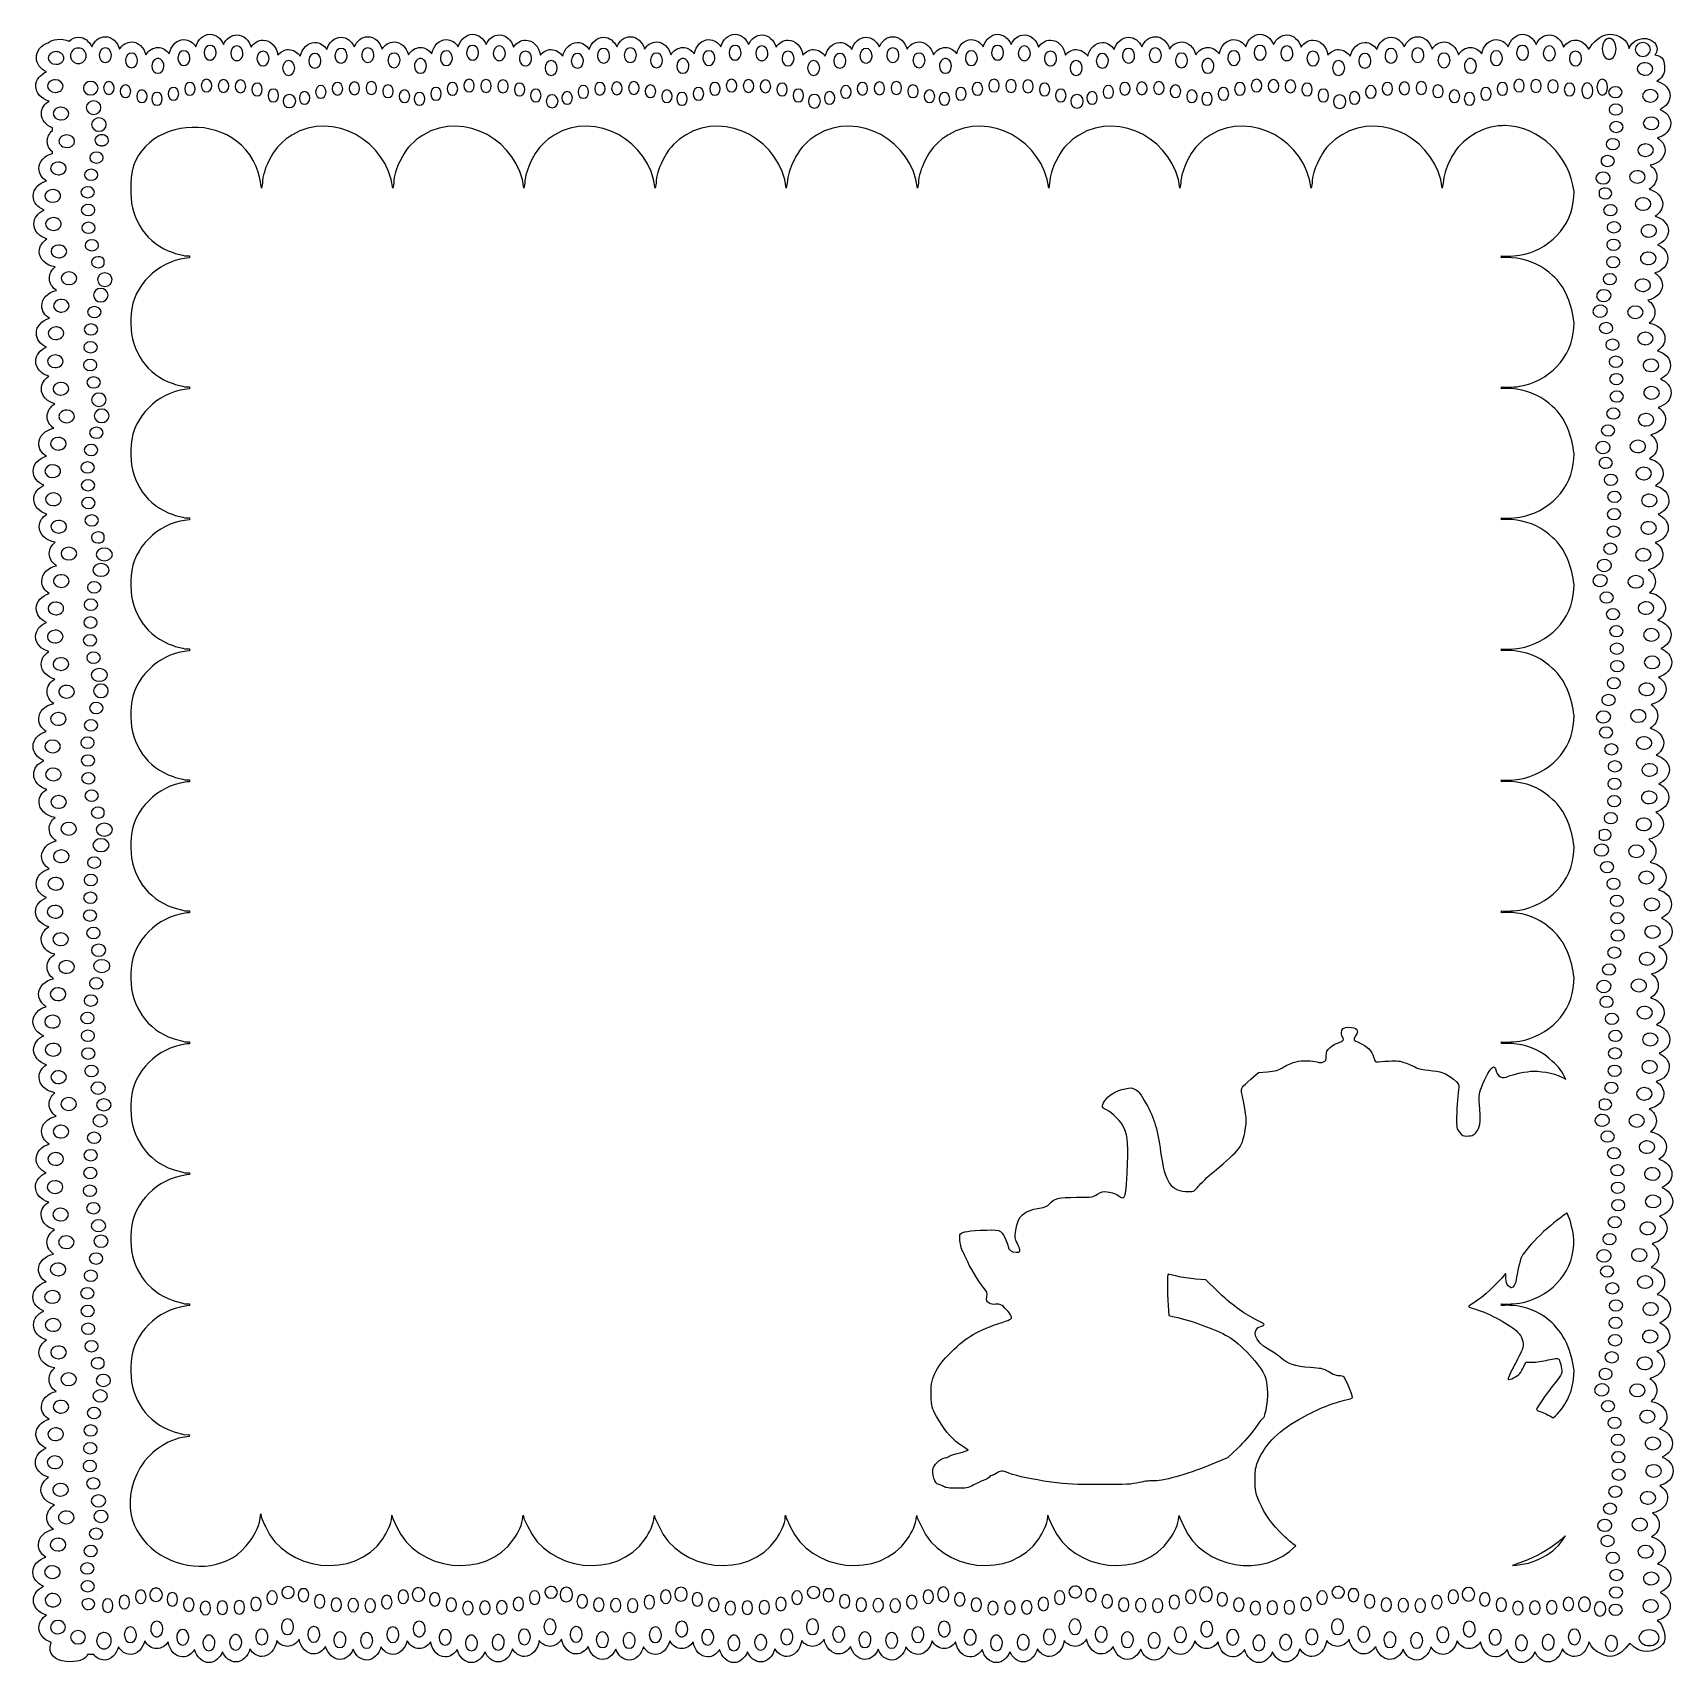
# Model space of a CAD drawing. Header units: centimetres. Extents: x -13.4 to 13.4, y -13.4 to 13.3.
import ezdxf

# ---------------------------------------------------------------- set-up
doc = ezdxf.new("R2010")
doc.units = ezdxf.units.CM
doc.header["$MEASUREMENT"] = 0
doc.layers.add('Layer 1', color=7, linetype='Continuous')

msp = doc.modelspace()

# ---------------------------------------------------------------- linework, layer by layer
at = {"layer": 'Layer 1', "color": 22, "lineweight": 25}
for points, knots in [([(12.38085, 13.32384), (12.23346, 13.31391), (12.10595, 13.18457), (12.04599, 13.07745), (12.04599, 13.07745), (12.04522, 13.07633), (12.04428, 13.07527), (12.04351, 13.07414), (12.04351, 13.07414), (12.00125, 13.16616), (11.92058, 13.22876), (11.82771, 13.22876), (11.82771, 13.22876), (11.74817, 13.22876), (11.67783, 13.18327), (11.63258, 13.11218), (11.63258, 13.11218), (11.59858, 13.22911), (11.50704, 13.3131), (11.39942, 13.3131), (11.39942, 13.3131), (11.30584, 13.3131), (11.22484, 13.24935), (11.18279, 13.156), (11.18279, 13.156), (11.14218, 13.25473), (11.05796, 13.32302), (10.9612, 13.32302), (10.9612, 13.32302), (10.85265, 13.32302), (10.7614, 13.23807), (10.72804, 13.11962), (10.72804, 13.11962), (10.68279, 13.19048), (10.61153, 13.2362), (10.53208, 13.2362), (10.53208, 13.2362), (10.41552, 13.2362), (10.31852, 13.13763), (10.2923, 13.00552), (10.2923, 13.00552), (10.24698, 13.06775), (10.18071, 13.10722), (10.10709, 13.10722), (10.10709, 13.10722), (10.02671, 13.10722), (9.95549, 13.06042), (9.91031, 12.98816), (9.91031, 12.98816), (9.87826, 13.10927), (9.78561, 13.19735), (9.67549, 13.19735), (9.67549, 13.19735), (9.59604, 13.19735), (9.52561, 13.1508), (9.48036, 13.07994), (9.48036, 13.07994), (9.44703, 13.19835), (9.35492, 13.28417), (9.24637, 13.28417), (9.24637, 13.28417), (9.14955, 13.28417), (9.06628, 13.21589), (9.02561, 13.11715), (9.02561, 13.11715), (8.98353, 13.2105), (8.90167, 13.27425), (8.80816, 13.27425), (8.80816, 13.27425), (8.70051, 13.27425), (8.60903, 13.1903), (8.575, 13.07333), (8.575, 13.07333), (8.52975, 13.14442), (8.45945, 13.18991), (8.37987, 13.18991), (8.37987, 13.18991), (8.26469, 13.18991), (8.16845, 13.09396), (8.14092, 12.96419), (8.14092, 12.96419), (8.09554, 13.03091), (8.02665, 13.07333), (7.94992, 13.07333), (7.94992, 13.07333), (7.88102, 13.07333), (7.81861, 13.03947), (7.77381, 12.98403), (7.77381, 12.98403), (7.75221, 13.12364), (7.65158, 13.22877), (7.53072, 13.22877), (7.53072, 13.22877), (7.45118, 13.22877), (7.38084, 13.18328), (7.33559, 13.11219), (7.33559, 13.11219), (7.30152, 13.22912), (7.21008, 13.31311), (7.10243, 13.31311), (7.10243, 13.31311), (7.00891, 13.31311), (6.92782, 13.24936), (6.8858, 13.15601), (6.8858, 13.15601), (6.84513, 13.25478), (6.76103, 13.32303), (6.66421, 13.32303), (6.66421, 13.32303), (6.55566, 13.32303), (6.46441, 13.23808), (6.43105, 13.11963), (6.43105, 13.11963), (6.3858, 13.19049), (6.31448, 13.23621), (6.23509, 13.23621), (6.23509, 13.23621), (6.11853, 13.23621), (6.02146, 13.13764), (5.99531, 13.00553), (5.99531, 13.00553), (5.94993, 13.06776), (5.88375, 13.10723), (5.8101, 13.10723), (5.8101, 13.10723), (5.72979, 13.10723), (5.6585, 13.06043), (5.61332, 12.98817), (5.61332, 12.98817), (5.58121, 13.10928), (5.48862, 13.19736), (5.3785, 13.19736), (5.3785, 13.19736), (5.29905, 13.19736), (5.22869, 13.15081), (5.18337, 13.07995), (5.18337, 13.07995), (5.15007, 13.19836), (5.05793, 13.28418), (4.94938, 13.28418), (4.94938, 13.28418), (4.85259, 13.28418), (4.76922, 13.2159), (4.72862, 13.11716), (4.72862, 13.11716), (4.68654, 13.21051), (4.60472, 13.27426), (4.51117, 13.27426), (4.51117, 13.27426), (4.40352, 13.27426), (4.31201, 13.19031), (4.27801, 13.07334), (4.27801, 13.07334), (4.23276, 13.14443), (4.16252, 13.18992), (4.08288, 13.18992), (4.08288, 13.18992), (3.96776, 13.18992), (3.87146, 13.09397), (3.84393, 12.9642), (3.84393, 12.9642), (3.79855, 13.03092), (3.72959, 13.07334), (3.65293, 13.07334), (3.65293, 13.07334), (3.58396, 13.07334), (3.52168, 13.03948), (3.47682, 12.98404), (3.47682, 12.98404), (3.45522, 13.12365), (3.35465, 13.22878), (3.23373, 13.22878), (3.23373, 13.22878), (3.15418, 13.22878), (3.08385, 13.18329), (3.0386, 13.1122), (3.0386, 13.1122), (3.0046, 13.22913), (2.91306, 13.31312), (2.80544, 13.31312), (2.80544, 13.31312), (2.71186, 13.31312), (2.63086, 13.24937), (2.58881, 13.15602), (2.58881, 13.15602), (2.54817, 13.25479), (2.46398, 13.32304), (2.36722, 13.32304), (2.36722, 13.32304), (2.25867, 13.32304), (2.16659, 13.23809), (2.13323, 13.11964), (2.13323, 13.11964), (2.08798, 13.1905), (2.01755, 13.23622), (1.9381, 13.23622), (1.9381, 13.23622), (1.82154, 13.23622), (1.72454, 13.13765), (1.69832, 13.00554), (1.69832, 13.00554), (1.653, 13.06777), (1.58673, 13.10724), (1.51311, 13.10724), (1.51311, 13.10724), (1.43273, 13.10724), (1.36151, 13.06044), (1.31633, 12.98818), (1.31633, 12.98818), (1.28428, 13.10929), (1.19163, 13.19737), (1.08151, 13.19737), (1.08151, 13.19737), (1.00206, 13.19737), (0.93163, 13.15082), (0.88638, 13.07996), (0.88638, 13.07996), (0.85305, 13.19837), (0.76094, 13.28419), (0.65239, 13.28419), (0.65239, 13.28419), (0.55557, 13.28419), (0.4723, 13.21591), (0.43163, 13.11717), (0.43163, 13.11717), (0.38955, 13.21052), (0.30769, 13.27427), (0.21418, 13.27427), (0.21418, 13.27427), (0.10653, 13.27427), (0.01505, 13.19032), (-0.01898, 13.07335), (-0.01898, 13.07335), (-0.06423, 13.14444), (-0.13453, 13.18993), (-0.21411, 13.18993), (-0.21411, 13.18993), (-0.32929, 13.18993), (-0.42547, 13.09398), (-0.45306, 12.96421), (-0.45306, 12.96421), (-0.49844, 13.03093), (-0.56733, 13.07335), (-0.64406, 13.07335), (-0.64406, 13.07335), (-0.71296, 13.07335), (-0.77537, 13.03949), (-0.82017, 12.98405), (-0.82017, 12.98405), (-0.84177, 13.12366), (-0.9424, 13.22879), (-1.06326, 13.22879), (-1.06326, 13.22879), (-1.1428, 13.22879), (-1.21314, 13.1833), (-1.25839, 13.11221), (-1.25839, 13.11221), (-1.29243, 13.22914), (-1.3839, 13.31313), (-1.49155, 13.31313), (-1.49155, 13.31313), (-1.5851, 13.31313), (-1.66613, 13.24938), (-1.70818, 13.15603), (-1.70818, 13.15603), (-1.74882, 13.2548), (-1.83298, 13.32305), (-1.92977, 13.32305), (-1.92977, 13.32305), (-2.03832, 13.32305), (-2.1304, 13.2381), (-2.16376, 13.11965), (-2.16376, 13.11965), (-2.20901, 13.19051), (-2.27947, 13.23623), (-2.35889, 13.23623), (-2.35889, 13.23623), (-2.47545, 13.23623), (-2.57248, 13.13766), (-2.59867, 13.00555), (-2.59867, 13.00555), (-2.64402, 13.06778), (-2.71023, 13.10725), (-2.78388, 13.10725), (-2.78388, 13.10725), (-2.86423, 13.10725), (-2.93548, 13.06045), (-2.98066, 12.98819), (-2.98066, 12.98819), (-3.01274, 13.1093), (-3.10536, 13.19738), (-3.21548, 13.19738), (-3.21548, 13.19738), (-3.29493, 13.19738), (-3.36533, 13.15083), (-3.41061, 13.07997), (-3.41061, 13.07997), (-3.44391, 13.19838), (-3.53605, 13.2842), (-3.6446, 13.2842), (-3.6446, 13.2842), (-3.74142, 13.2842), (-3.82555, 13.21592), (-3.86619, 13.11718), (-3.86619, 13.11718), (-3.90827, 13.21053), (-3.98927, 13.27428), (-4.08282, 13.27428), (-4.08282, 13.27428), (-4.19047, 13.27428), (-4.28195, 13.19033), (-4.31598, 13.07336), (-4.31598, 13.07336), (-4.36123, 13.14445), (-4.4315, 13.18994), (-4.51111, 13.18994), (-4.51111, 13.18994), (-4.62626, 13.18994), (-4.72333, 13.09395), (-4.75089, 12.96422), (-4.75089, 12.96422), (-4.79627, 13.03094), (-4.86437, 13.07336), (-4.94106, 13.07336), (-4.94106, 13.07336), (-5.01, 13.07336), (-5.07234, 13.0395), (-5.11717, 12.98406), (-5.11717, 12.98406), (-5.13877, 13.12367), (-5.23937, 13.2288), (-5.36026, 13.2288), (-5.36026, 13.2288), (-5.43981, 13.2288), (-5.51014, 13.18331), (-5.55539, 13.11222), (-5.55539, 13.11222), (-5.58943, 13.22915), (-5.6809, 13.31314), (-5.78855, 13.31314), (-5.78855, 13.31314), (-5.8821, 13.31314), (-5.96396, 13.24939), (-6.006, 13.15604), (-6.006, 13.15604), (-6.04657, 13.25481), (-6.12997, 13.32306), (-6.22676, 13.32306), (-6.22676, 13.32306), (-6.33531, 13.32306), (-6.42739, 13.23811), (-6.46075, 13.11966), (-6.46075, 13.11966), (-6.506, 13.19052), (-6.57646, 13.23624), (-6.65588, 13.23624), (-6.65588, 13.23624), (-6.77244, 13.23624), (-6.86947, 13.13767), (-6.89566, 13.00556), (-6.89566, 13.00556), (-6.94101, 13.06779), (-7.00722, 13.10726), (-7.08087, 13.10726), (-7.08087, 13.10726), (-7.16122, 13.10726), (-7.23247, 13.06046), (-7.27765, 12.9882), (-7.27765, 12.9882), (-7.30973, 13.10931), (-7.40235, 13.19739), (-7.51247, 13.19739), (-7.51247, 13.19739), (-7.59192, 13.19739), (-7.66232, 13.15084), (-7.7076, 13.07998), (-7.7076, 13.07998), (-7.7409, 13.19839), (-7.83304, 13.28421), (-7.94159, 13.28421), (-7.94159, 13.28421), (-8.03841, 13.28421), (-8.12254, 13.21593), (-8.16318, 13.11719), (-8.16318, 13.11719), (-8.20526, 13.21054), (-8.28626, 13.27429), (-8.37981, 13.27429), (-8.37981, 13.27429), (-8.48746, 13.27429), (-8.57894, 13.19034), (-8.61297, 13.07337), (-8.61297, 13.07337), (-8.65822, 13.14446), (-8.72849, 13.18995), (-8.8081, 13.18995), (-8.8081, 13.18995), (-8.92325, 13.18995), (-9.02035, 13.094), (-9.04788, 12.96423), (-9.04788, 12.96423), (-9.09326, 13.03095), (-9.16132, 13.07337), (-9.23805, 13.07337), (-9.23805, 13.07337), (-9.30699, 13.07337), (-9.36933, 13.03951), (-9.41416, 12.98407), (-9.41416, 12.98407), (-9.43576, 13.12368), (-9.53636, 13.22881), (-9.65725, 13.22881), (-9.65725, 13.22881), (-9.73679, 13.22881), (-9.80713, 13.18332), (-9.85238, 13.11223), (-9.85238, 13.11223), (-9.88642, 13.22916), (-9.97789, 13.31315), (-10.08554, 13.31315), (-10.08554, 13.31315), (-10.17909, 13.31315), (-10.26095, 13.2494), (-10.30299, 13.15605), (-10.30299, 13.15605), (-10.34356, 13.25482), (-10.42696, 13.32307), (-10.52375, 13.32307), (-10.52375, 13.32307), (-10.6323, 13.32307), (-10.72438, 13.23812), (-10.75774, 13.11967), (-10.75774, 13.11967), (-10.80299, 13.19053), (-10.87345, 13.23625), (-10.95287, 13.23625), (-10.95287, 13.23625), (-11.06943, 13.23625), (-11.16646, 13.13768), (-11.19265, 13.00557), (-11.19265, 13.00557), (-11.238, 13.0678), (-11.30421, 13.10727), (-11.37786, 13.10727), (-11.37786, 13.10727), (-11.45821, 13.10727), (-11.52946, 13.06047), (-11.57464, 12.98821), (-11.57464, 12.98821), (-11.60672, 13.10932), (-11.69934, 13.1974), (-11.80946, 13.1974), (-11.80946, 13.1974), (-11.88891, 13.1974), (-11.96013, 13.15085), (-12.00542, 13.07999), (-12.00542, 13.07999), (-12.03872, 13.1984), (-12.13004, 13.28422), (-12.23858, 13.28422), (-12.23858, 13.28422), (-12.3354, 13.28422), (-12.41953, 13.21594), (-12.46017, 13.1172), (-12.46017, 13.1172), (-12.50225, 13.21055), (-12.58325, 13.2743), (-12.6768, 13.2743), (-12.6768, 13.2743), (-12.73428, 13.2743), (-12.78696, 13.25075), (-12.82894, 13.21063), (-12.82894, 13.21063), (-12.82925, 13.21063), (-12.82945, 13.21063), (-12.82977, 13.21063), (-12.82977, 13.21063), (-12.96796, 13.26188), (-13.10002, 13.24724), (-13.17621, 13.18334), (-13.17621, 13.18334), (-13.30052, 13.1477), (-13.36634, 13.04814), (-13.36638, 12.93529), (-13.36638, 12.93529), (-13.36641, 12.83722), (-13.29937, 12.75206), (-13.20019, 12.70791), (-13.20019, 12.70791), (-13.30513, 12.66535), (-13.3771, 12.57789), (-13.37713, 12.4764), (-13.37713, 12.4764), (-13.37717, 12.36261), (-13.28632, 12.26578), (-13.1605, 12.23083), (-13.1605, 12.23083), (-13.23582, 12.18339), (-13.2845, 12.10989), (-13.28452, 12.0266), (-13.28452, 12.0266), (-13.28455, 11.92429), (-13.21136, 11.83562), (-13.1051, 11.79344), (-13.1051, 11.79344), (-13.1051, 11.79344), (-13.1051, 11.74796), (-13.1051, 11.74796), (-13.1051, 11.74796), (-13.15708, 11.70194), (-13.18941, 11.64081), (-13.18944, 11.5735), (-13.18944, 11.5735), (-13.18946, 11.50595), (-13.15741, 11.44437), (-13.1051, 11.39821), (-13.1051, 11.39821), (-13.1051, 11.39821), (-13.1051, 11.37423), (-13.1051, 11.37423), (-13.1051, 11.37423), (-13.23354, 11.34057), (-13.32665, 11.24312), (-13.32669, 11.12784), (-13.32669, 11.12784), (-13.32672, 11.04459), (-13.27795, 10.97108), (-13.20267, 10.92361), (-13.20267, 10.92361), (-13.32856, 10.88868), (-13.41926, 10.79183), (-13.4193, 10.67804), (-13.4193, 10.67804), (-13.41933, 10.57658), (-13.34731, 10.4891), (-13.24236, 10.44653), (-13.24236, 10.44653), (-13.34157, 10.40249), (-13.40852, 10.31722), (-13.40855, 10.21915), (-13.40855, 10.21915), (-13.40859, 10.1063), (-13.31947, 10.01013), (-13.19523, 9.97441), (-13.19523, 9.97441), (-13.27079, 9.927), (-13.31923, 9.85357), (-13.31925, 9.77018), (-13.31925, 9.77018), (-13.31929, 9.64346), (-13.20715, 9.53821), (-13.0588, 9.51552), (-13.0588, 9.51552), (-13.11773, 9.46854), (-13.15469, 9.40258), (-13.15471, 9.33031), (-13.15471, 9.33031), (-13.15474, 9.24988), (-13.10902, 9.17864), (-13.03813, 9.13105), (-13.03813, 9.13105), (-13.17605, 9.10224), (-13.2787, 9.00041), (-13.27874, 8.8797), (-13.27874, 8.8797), (-13.27877, 8.79625), (-13.22942, 8.72294), (-13.15389, 8.67547), (-13.15389, 8.67547), (-13.2782, 8.63983), (-13.368, 8.54358), (-13.36804, 8.43073), (-13.36804, 8.43073), (-13.36807, 8.33266), (-13.30021, 8.2475), (-13.20102, 8.20335), (-13.20102, 8.20335), (-13.30596, 8.16079), (-13.37875, 8.07333), (-13.37879, 7.97184), (-13.37879, 7.97184), (-13.37883, 7.85805), (-13.28798, 7.76122), (-13.16216, 7.72627), (-13.16216, 7.72627), (-13.23748, 7.67883), (-13.28616, 7.60533), (-13.28618, 7.52204), (-13.28618, 7.52204), (-13.28622, 7.4066), (-13.19328, 7.30932), (-13.06459, 7.27565), (-13.06459, 7.27565), (-13.1414, 7.22831), (-13.19107, 7.15317), (-13.19109, 7.06894), (-13.19109, 7.06894), (-13.19111, 6.99174), (-13.14889, 6.92303), (-13.08278, 6.87546), (-13.08278, 6.87546), (-13.22318, 6.84806), (-13.32748, 6.74547), (-13.32752, 6.62328), (-13.32752, 6.62328), (-13.32755, 6.54003), (-13.27961, 6.46652), (-13.20432, 6.41905), (-13.20432, 6.41905), (-13.33021, 6.38412), (-13.42008, 6.28727), (-13.42012, 6.17348), (-13.42012, 6.17348), (-13.42015, 6.07202), (-13.34813, 5.98454), (-13.24318, 5.94197), (-13.24318, 5.94197), (-13.34239, 5.89793), (-13.41017, 5.81266), (-13.4102, 5.71459), (-13.4102, 5.71459), (-13.41024, 5.60174), (-13.32112, 5.50557), (-13.19688, 5.46985), (-13.19688, 5.46985), (-13.27244, 5.42244), (-13.32088, 5.34901), (-13.3209, 5.26562), (-13.3209, 5.26562), (-13.32094, 5.1389), (-13.2088, 5.03365), (-13.06045, 5.01096), (-13.06045, 5.01096), (-13.11938, 4.96398), (-13.15551, 4.89802), (-13.15553, 4.82575), (-13.15553, 4.82575), (-13.15556, 4.74535), (-13.11066, 4.67408), (-13.03977, 4.62649), (-13.03977, 4.62649), (-13.17764, 4.59765), (-13.27951, 4.49585), (-13.27955, 4.37514), (-13.27955, 4.37514), (-13.27958, 4.29169), (-13.23106, 4.21838), (-13.15553, 4.17091), (-13.15553, 4.17091), (-13.27984, 4.13527), (-13.36881, 4.03902), (-13.36885, 3.92617), (-13.36885, 3.92617), (-13.36888, 3.8281), (-13.30184, 3.74294), (-13.20266, 3.69879), (-13.20266, 3.69879), (-13.3076, 3.65623), (-13.37957, 3.56877), (-13.3796, 3.46728), (-13.3796, 3.46728), (-13.37964, 3.35349), (-13.28962, 3.25666), (-13.1638, 3.22171), (-13.1638, 3.22171), (-13.23912, 3.17427), (-13.2878, 3.10077), (-13.28782, 3.01748), (-13.28782, 3.01748), (-13.28786, 2.90204), (-13.19409, 2.80476), (-13.0654, 2.77109), (-13.0654, 2.77109), (-13.14221, 2.72375), (-13.19188, 2.64861), (-13.1919, 2.56438), (-13.1919, 2.56438), (-13.19192, 2.48718), (-13.15053, 2.41846), (-13.08441, 2.3709), (-13.08441, 2.3709), (-13.22481, 2.3435), (-13.32911, 2.24091), (-13.32915, 2.11872), (-13.32915, 2.11872), (-13.32918, 2.03547), (-13.28041, 1.96196), (-13.20513, 1.91449), (-13.20513, 1.91449), (-13.33102, 1.87956), (-13.42172, 1.78271), (-13.42176, 1.66892), (-13.42176, 1.66892), (-13.42179, 1.56746), (-13.34977, 1.48005), (-13.24482, 1.43741), (-13.24482, 1.43741), (-13.34403, 1.39337), (-13.41098, 1.3081), (-13.41101, 1.21003), (-13.41101, 1.21003), (-13.41105, 1.09718), (-13.32193, 1.00101), (-13.19769, 0.96529), (-13.19769, 0.96529), (-13.27325, 0.91788), (-13.32251, 0.84445), (-13.32254, 0.76106), (-13.32254, 0.76106), (-13.32258, 0.63437), (-13.21044, 0.52827), (-13.06209, 0.50557), (-13.06209, 0.50557), (-13.12102, 0.45862), (-13.15715, 0.39342), (-13.15717, 0.32119), (-13.15717, 0.32119), (-13.1572, 0.24076), (-13.1123, 0.16952), (-13.04141, 0.12193), (-13.04141, 0.12193), (-13.17933, 0.09305), (-13.28115, -0.00868), (-13.28119, -0.12942), (-13.28119, -0.12942), (-13.28122, -0.21284), (-13.2327, -0.28618), (-13.15717, -0.33365), (-13.15717, -0.33365), (-13.28148, -0.36929), (-13.37045, -0.46554), (-13.37049, -0.57839), (-13.37049, -0.57839), (-13.37052, -0.67642), (-13.30348, -0.76162), (-13.2043, -0.80577), (-13.2043, -0.80577), (-13.30924, -0.84837), (-13.38121, -0.93579), (-13.38124, -1.03728), (-13.38124, -1.03728), (-13.38128, -1.15107), (-13.29043, -1.24786), (-13.16461, -1.28285), (-13.16461, -1.28285), (-13.23993, -1.33026), (-13.28861, -1.40379), (-13.28863, -1.48708), (-13.28863, -1.48708), (-13.28867, -1.60252), (-13.19573, -1.69983), (-13.06704, -1.73347), (-13.06704, -1.73347), (-13.14385, -1.78081), (-13.19352, -1.85592), (-13.19354, -1.94018), (-13.19354, -1.94018), (-13.19356, -2.01735), (-13.15217, -2.08613), (-13.08605, -2.13366), (-13.08605, -2.13366), (-13.22645, -2.16109), (-13.33075, -2.26365), (-13.33079, -2.38584), (-13.33079, -2.38584), (-13.33082, -2.46912), (-13.28205, -2.5426), (-13.20677, -2.59007), (-13.20677, -2.59007), (-13.33266, -2.625), (-13.42336, -2.72185), (-13.4234, -2.83564), (-13.4234, -2.83564), (-13.42343, -2.93707), (-13.35141, -3.02451), (-13.24646, -3.06715), (-13.24646, -3.06715), (-13.34567, -3.11119), (-13.41262, -3.19643), (-13.41265, -3.29453), (-13.41265, -3.29453), (-13.41269, -3.40735), (-13.32357, -3.50358), (-13.19933, -3.53927), (-13.19933, -3.53927), (-13.27489, -3.58668), (-13.32415, -3.66011), (-13.32418, -3.7435), (-13.32418, -3.7435), (-13.32422, -3.87026), (-13.21126, -3.97547), (-13.0629, -3.99816), (-13.0629, -3.99816), (-13.12183, -4.04517), (-13.15879, -4.11107), (-13.15881, -4.18337), (-13.15881, -4.18337), (-13.15884, -4.26373), (-13.11394, -4.33504), (-13.04305, -4.38263), (-13.04305, -4.38263), (-13.18097, -4.41144), (-13.28279, -4.51331), (-13.28283, -4.63398), (-13.28283, -4.63398), (-13.28286, -4.71747), (-13.23351, -4.79074), (-13.15798, -4.83821), (-13.15798, -4.83821), (-13.28229, -4.87381), (-13.37209, -4.9701), (-13.37213, -5.08295), (-13.37213, -5.08295), (-13.37216, -5.18102), (-13.30512, -5.26618), (-13.20594, -5.31033), (-13.20594, -5.31033), (-13.31088, -5.35286), (-13.38285, -5.44038), (-13.38288, -5.54184), (-13.38288, -5.54184), (-13.38292, -5.65563), (-13.29207, -5.75246), (-13.16625, -5.78741), (-13.16625, -5.78741), (-13.24157, -5.83489), (-13.29025, -5.90835), (-13.29027, -5.99164), (-13.29027, -5.99164), (-13.29031, -6.10708), (-13.19737, -6.20432), (-13.06868, -6.23803), (-13.06868, -6.23803), (-13.14549, -6.28537), (-13.19516, -6.36054), (-13.19518, -6.44474), (-13.19518, -6.44474), (-13.1952, -6.52194), (-13.15298, -6.59062), (-13.08687, -6.63822), (-13.08687, -6.63822), (-13.22727, -6.66558), (-13.3324, -6.76821), (-13.33244, -6.8904), (-13.33244, -6.8904), (-13.33247, -6.97362), (-13.2837, -7.04716), (-13.20842, -7.09463), (-13.20842, -7.09463), (-13.33431, -7.12956), (-13.42501, -7.22641), (-13.42505, -7.3402), (-13.42505, -7.3402), (-13.42508, -7.44169), (-13.35306, -7.52904), (-13.24811, -7.57171), (-13.24811, -7.57171), (-13.34732, -7.61572), (-13.41427, -7.70105), (-13.4143, -7.79909), (-13.4143, -7.79909), (-13.41434, -7.91194), (-13.32522, -8.00807), (-13.20098, -8.04383), (-13.20098, -8.04383), (-13.27654, -8.09124), (-13.32498, -8.16467), (-13.325, -8.24806), (-13.325, -8.24806), (-13.32504, -8.37475), (-13.2129, -8.48003), (-13.06455, -8.50272), (-13.06455, -8.50272), (-13.12348, -8.54967), (-13.16044, -8.6157), (-13.16046, -8.68793), (-13.16046, -8.68793), (-13.16049, -8.76836), (-13.11477, -8.8396), (-13.04388, -8.88719), (-13.04388, -8.88719), (-13.1818, -8.916), (-13.28445, -9.0178), (-13.28449, -9.13854), (-13.28449, -9.13854), (-13.28452, -9.22196), (-13.23517, -9.2953), (-13.15964, -9.34277), (-13.15964, -9.34277), (-13.28395, -9.3784), (-13.37375, -9.47466), (-13.37379, -9.58751), (-13.37379, -9.58751), (-13.37382, -9.68554), (-13.30596, -9.77074), (-13.20677, -9.81488), (-13.20677, -9.81488), (-13.31171, -9.85748), (-13.3845, -9.9449), (-13.38454, -10.04639), (-13.38454, -10.04639), (-13.38458, -10.16018), (-13.29373, -10.25697), (-13.16791, -10.29196), (-13.16791, -10.29196), (-13.24323, -10.33937), (-13.29191, -10.4129), (-13.29193, -10.49618), (-13.29193, -10.49618), (-13.29197, -10.61162), (-13.1982, -10.70893), (-13.06951, -10.74257), (-13.06951, -10.74257), (-13.14632, -10.78991), (-13.19681, -10.86502), (-13.19684, -10.94928), (-13.19684, -10.94928), (-13.19686, -11.02645), (-13.15464, -11.09523), (-13.08853, -11.14276), (-13.08853, -11.14276), (-13.22893, -11.17019), (-13.33323, -11.27275), (-13.33327, -11.39494), (-13.33327, -11.39494), (-13.3333, -11.47822), (-13.28536, -11.5517), (-13.21007, -11.59916), (-13.21007, -11.59916), (-13.33596, -11.63409), (-13.42583, -11.73094), (-13.42587, -11.84473), (-13.42587, -11.84473), (-13.4259, -11.94615), (-13.35384, -12.03364), (-13.24893, -12.07624), (-13.24893, -12.07624), (-13.34814, -12.12028), (-13.41592, -12.20551), (-13.41595, -12.30362), (-13.41595, -12.30362), (-13.41599, -12.41626), (-13.32687, -12.51267), (-13.20263, -12.54836), (-13.20263, -12.54836), (-13.27819, -12.59559), (-13.32663, -12.6692), (-13.32665, -12.75258), (-13.32665, -12.75258), (-13.32668, -12.86218), (-13.24268, -12.95537), (-13.12408, -12.99318), (-13.12408, -12.99318), (-13.26944, -13.39967), (-12.54082, -13.35702), (-12.5329, -13.19245), (-12.5329, -13.19245), (-12.5329, -13.19245), (-12.42872, -13.19245), (-12.42872, -13.19245), (-12.42872, -13.19245), (-12.38429, -13.24812), (-12.32431, -13.2824), (-12.25757, -13.28258), (-12.25757, -13.28258), (-12.14902, -13.28258), (-12.05688, -13.19261), (-12.02358, -13.06678), (-12.02358, -13.06678), (-11.97829, -13.14208), (-11.9079, -13.1908), (-11.82845, -13.1908), (-11.82845, -13.1908), (-11.71833, -13.1908), (-11.62571, -13.09706), (-11.59363, -12.96839), (-11.59363, -12.96839), (-11.54844, -13.04518), (-11.47719, -13.09489), (-11.39685, -13.09489), (-11.39685, -13.09489), (-11.3232, -13.09489), (-11.25699, -13.05353), (-11.21164, -12.9874), (-11.21164, -12.9874), (-11.18546, -13.12779), (-11.08842, -13.23214), (-10.97186, -13.23214), (-10.97186, -13.23214), (-10.89244, -13.23214), (-10.82198, -13.18342), (-10.77673, -13.10812), (-10.77673, -13.10812), (-10.74337, -13.234), (-10.65129, -13.32475), (-10.54274, -13.32475), (-10.54274, -13.32475), (-10.44595, -13.32475), (-10.36173, -13.25177), (-10.32115, -13.14698), (-10.32115, -13.14698), (-10.2791, -13.24617), (-10.19807, -13.314), (-10.10452, -13.314), (-10.10452, -13.314), (-9.99687, -13.314), (-9.90539, -13.22411), (-9.87136, -13.09985), (-9.87136, -13.09985), (-9.82611, -13.1754), (-9.75577, -13.22488), (-9.67623, -13.2247), (-9.67623, -13.2247), (-9.55534, -13.2247), (-9.45475, -13.11261), (-9.43314, -12.96425), (-9.43314, -12.96425), (-9.3883, -13.02316), (-9.32596, -13.05951), (-9.25703, -13.05933), (-9.25703, -13.05933), (-9.18031, -13.05933), (-9.11142, -13.01449), (-9.06603, -12.94357), (-9.06603, -12.94357), (-9.0385, -13.08148), (-8.94223, -13.18335), (-8.82708, -13.18335), (-8.82708, -13.18335), (-8.74747, -13.18335), (-8.6772, -13.13405), (-8.63195, -13.0585), (-8.63195, -13.0585), (-8.59791, -13.1828), (-8.50644, -13.27247), (-8.39879, -13.27265), (-8.39879, -13.27265), (-8.30524, -13.27265), (-8.22342, -13.20485), (-8.18134, -13.10563), (-8.18134, -13.10563), (-8.1407, -13.21055), (-8.0574, -13.2824), (-7.96058, -13.28257), (-7.96058, -13.28257), (-7.85203, -13.28257), (-7.75989, -13.1926), (-7.72659, -13.06677), (-7.72659, -13.06677), (-7.68131, -13.14207), (-7.61091, -13.19079), (-7.53146, -13.19079), (-7.53146, -13.19079), (-7.42134, -13.19079), (-7.32872, -13.09705), (-7.29664, -12.96838), (-7.29664, -12.96838), (-7.25145, -13.04517), (-7.1802, -13.09488), (-7.09986, -13.09488), (-7.09986, -13.09488), (-7.02621, -13.09488), (-6.96, -13.05352), (-6.91465, -12.98739), (-6.91465, -12.98739), (-6.88847, -13.12778), (-6.79143, -13.23213), (-6.67487, -13.23213), (-6.67487, -13.23213), (-6.59545, -13.23213), (-6.52499, -13.18341), (-6.47974, -13.10811), (-6.47974, -13.10811), (-6.44638, -13.23399), (-6.3543, -13.32474), (-6.24575, -13.32474), (-6.24575, -13.32474), (-6.14896, -13.32474), (-6.06474, -13.25176), (-6.02416, -13.14697), (-6.02416, -13.14697), (-5.98211, -13.24616), (-5.90108, -13.31399), (-5.80753, -13.31399), (-5.80753, -13.31399), (-5.69988, -13.31399), (-5.6084, -13.2241), (-5.57437, -13.09984), (-5.57437, -13.09984), (-5.52912, -13.17539), (-5.45878, -13.22487), (-5.37924, -13.22469), (-5.37924, -13.22469), (-5.25835, -13.22469), (-5.15775, -13.1126), (-5.13615, -12.96424), (-5.13615, -12.96424), (-5.09131, -13.02315), (-5.02897, -13.0595), (-4.96004, -13.05932), (-4.96004, -13.05932), (-4.88335, -13.05932), (-4.81442, -13.01448), (-4.76904, -12.94356), (-4.76904, -12.94356), (-4.74148, -13.08142), (-4.64524, -13.18334), (-4.53009, -13.18334), (-4.53009, -13.18334), (-4.45048, -13.18334), (-4.38021, -13.13404), (-4.33496, -13.05849), (-4.33496, -13.05849), (-4.30092, -13.18279), (-4.20945, -13.27246), (-4.1018, -13.27264), (-4.1018, -13.27264), (-4.00825, -13.27264), (-3.92643, -13.20484), (-3.88435, -13.10562), (-3.88435, -13.10562), (-3.84371, -13.21054), (-3.76041, -13.28239), (-3.66359, -13.28256), (-3.66359, -13.28256), (-3.55504, -13.28256), (-3.4629, -13.19259), (-3.4296, -13.06676), (-3.4296, -13.06676), (-3.38432, -13.14206), (-3.31392, -13.19078), (-3.23447, -13.19078), (-3.23447, -13.19078), (-3.12435, -13.19078), (-3.03173, -13.09704), (-2.99965, -12.96837), (-2.99965, -12.96837), (-2.95446, -13.04516), (-2.88321, -13.09487), (-2.80287, -13.09487), (-2.80287, -13.09487), (-2.72922, -13.09487), (-2.66301, -13.05351), (-2.61766, -12.98738), (-2.61766, -12.98738), (-2.59148, -13.12777), (-2.49444, -13.23212), (-2.37788, -13.23212), (-2.37788, -13.23212), (-2.29846, -13.23212), (-2.228, -13.1834), (-2.18275, -13.1081), (-2.18275, -13.1081), (-2.14939, -13.23398), (-2.05731, -13.32473), (-1.94876, -13.32473), (-1.94876, -13.32473), (-1.85197, -13.32473), (-1.76781, -13.25175), (-1.72717, -13.14696), (-1.72717, -13.14696), (-1.68512, -13.24615), (-1.60409, -13.31398), (-1.51054, -13.31398), (-1.51054, -13.31398), (-1.40289, -13.31398), (-1.31141, -13.22409), (-1.27738, -13.09983), (-1.27738, -13.09983), (-1.23213, -13.17538), (-1.16179, -13.22486), (-1.08225, -13.22468), (-1.08225, -13.22468), (-0.96139, -13.22468), (-0.86077, -13.11259), (-0.83916, -12.96423), (-0.83916, -12.96423), (-0.79436, -13.02314), (-0.73195, -13.05949), (-0.66305, -13.05931), (-0.66305, -13.05931), (-0.58633, -13.05931), (-0.51743, -13.01447), (-0.47205, -12.94355), (-0.47205, -12.94355), (-0.44446, -13.08146), (-0.34828, -13.18333), (-0.2331, -13.18333), (-0.2331, -13.18333), (-0.15352, -13.18333), (-0.08322, -13.13403), (-0.03797, -13.05848), (-0.03797, -13.05848), (-0.00393, -13.18278), (0.08754, -13.27245), (0.19519, -13.27263), (0.19519, -13.27263), (0.28871, -13.27263), (0.37056, -13.20483), (0.41264, -13.10561), (0.41264, -13.10561), (0.45331, -13.21053), (0.53658, -13.28238), (0.6334, -13.28255), (0.6334, -13.28255), (0.74195, -13.28255), (0.83406, -13.19258), (0.86739, -13.06675), (0.86739, -13.06675), (0.91264, -13.14205), (0.98307, -13.19077), (1.06252, -13.19077), (1.06252, -13.19077), (1.17264, -13.19077), (1.26529, -13.09703), (1.29734, -12.96836), (1.29734, -12.96836), (1.34253, -13.04515), (1.41375, -13.09486), (1.49412, -13.09486), (1.49412, -13.09486), (1.56774, -13.09486), (1.63401, -13.0535), (1.67933, -12.98737), (1.67933, -12.98737), (1.70555, -13.12776), (1.80255, -13.23211), (1.91911, -13.23211), (1.91911, -13.23211), (1.99856, -13.23211), (2.06981, -13.18339), (2.11507, -13.10809), (2.11507, -13.10809), (2.14843, -13.23397), (2.23969, -13.32472), (2.34823, -13.32472), (2.34823, -13.32472), (2.44498, -13.32472), (2.52918, -13.25174), (2.56982, -13.14695), (2.56982, -13.14695), (2.61187, -13.24614), (2.69287, -13.31397), (2.78645, -13.31397), (2.78645, -13.31397), (2.89407, -13.31397), (2.98561, -13.22408), (3.01961, -13.09982), (3.01961, -13.09982), (3.06486, -13.17537), (3.1352, -13.22485), (3.21474, -13.22467), (3.21474, -13.22467), (3.33566, -13.22467), (3.43622, -13.11258), (3.45783, -12.96422), (3.45783, -12.96422), (3.5027, -13.02313), (3.56497, -13.05948), (3.63394, -13.0593), (3.63394, -13.0593), (3.7106, -13.0593), (3.77955, -13.01446), (3.82494, -12.94354), (3.82494, -12.94354), (3.85247, -13.08145), (3.94877, -13.18332), (4.06389, -13.18332), (4.06389, -13.18332), (4.14353, -13.18332), (4.21459, -13.13402), (4.25985, -13.05847), (4.25985, -13.05847), (4.29385, -13.18277), (4.38454, -13.27244), (4.49219, -13.27262), (4.49219, -13.27262), (4.58574, -13.27262), (4.66756, -13.20482), (4.70964, -13.1056), (4.70964, -13.1056), (4.75025, -13.21052), (4.83362, -13.28237), (4.9304, -13.28254), (4.9304, -13.28254), (5.03895, -13.28254), (5.13109, -13.19257), (5.16439, -13.06674), (5.16439, -13.06674), (5.20971, -13.14204), (5.28007, -13.19076), (5.35952, -13.19076), (5.35952, -13.19076), (5.46964, -13.19076), (5.56223, -13.09702), (5.59434, -12.96835), (5.59434, -12.96835), (5.63953, -13.04514), (5.71081, -13.09485), (5.79112, -13.09485), (5.79112, -13.09485), (5.86477, -13.09485), (5.93095, -13.05349), (5.97633, -12.98736), (5.97633, -12.98736), (6.00248, -13.12775), (6.10037, -13.2321), (6.21694, -13.2321), (6.21694, -13.2321), (6.29632, -13.2321), (6.36682, -13.18338), (6.41207, -13.10808), (6.41207, -13.10808), (6.44543, -13.23396), (6.53668, -13.32471), (6.64523, -13.32471), (6.64523, -13.32471), (6.74205, -13.32471), (6.82615, -13.25173), (6.86682, -13.14694), (6.86682, -13.14694), (6.90884, -13.24613), (6.98993, -13.31396), (7.08345, -13.31396), (7.08345, -13.31396), (7.1911, -13.31396), (7.28255, -13.22407), (7.31661, -13.09981), (7.31661, -13.09981), (7.36186, -13.17536), (7.43219, -13.22484), (7.51174, -13.22466), (7.51174, -13.22466), (7.6326, -13.22466), (7.73323, -13.11257), (7.75483, -12.96421), (7.75483, -12.96421), (7.79963, -13.02312), (7.86204, -13.05947), (7.93094, -13.05929), (7.93094, -13.05929), (8.00766, -13.05929), (8.07656, -13.01445), (8.12194, -12.94353), (8.12194, -12.94353), (8.14947, -13.08144), (8.24571, -13.18331), (8.36089, -13.18331), (8.36089, -13.18331), (8.44047, -13.18331), (8.51159, -13.13401), (8.55685, -13.05846), (8.55685, -13.05846), (8.59089, -13.18276), (8.68154, -13.27243), (8.78919, -13.27261), (8.78919, -13.27261), (8.88271, -13.27261), (8.96456, -13.20481), (9.00664, -13.10559), (9.00664, -13.10559), (9.04731, -13.21051), (9.13058, -13.28236), (9.2274, -13.28253), (9.2274, -13.28253), (9.33595, -13.28253), (9.42806, -13.19256), (9.46139, -13.06673), (9.46139, -13.06673), (9.50664, -13.14203), (9.57707, -13.19075), (9.65652, -13.19075), (9.65652, -13.19075), (9.76664, -13.19075), (9.85929, -13.09701), (9.89134, -12.96834), (9.89134, -12.96834), (9.93653, -13.04513), (10.00775, -13.09484), (10.08812, -13.09484), (10.08812, -13.09484), (10.16174, -13.09484), (10.22801, -13.05348), (10.27333, -12.98735), (10.27333, -12.98735), (10.29955, -13.12774), (10.39737, -13.23209), (10.51394, -13.23209), (10.51394, -13.23209), (10.59339, -13.23209), (10.66382, -13.18337), (10.70907, -13.10807), (10.70907, -13.10807), (10.74243, -13.23395), (10.83451, -13.3247), (10.94306, -13.3247), (10.94306, -13.3247), (11.03982, -13.3247), (11.12322, -13.25171), (11.16382, -13.14693), (11.16382, -13.14693), (11.20587, -13.24612), (11.28687, -13.31395), (11.38045, -13.31395), (11.38045, -13.31395), (11.48807, -13.31395), (11.5797, -13.22485), (11.61361, -13.10063), (11.61361, -13.10063), (11.65904, -13.17618), (11.73002, -13.22483), (11.80957, -13.22465), (11.80957, -13.22465), (11.92523, -13.22465), (12.02145, -13.12198), (12.04852, -12.98322), (12.04852, -12.98322), (12.09939, -13.08693), (12.14703, -13.13514), (12.24365, -13.17835), (12.24365, -13.17835), (12.39755, -13.24731), (12.51119, -13.26678), (12.71824, -13.00555), (12.71824, -13.00555), (12.88681, -13.21843), (13.15318, -13.15093), (13.25154, -13.03035), (13.25154, -13.03035), (13.34488, -12.94866), (13.2628, -12.68389), (13.16555, -12.63761), (13.16555, -12.63761), (13.28979, -12.60237), (13.37907, -12.50834), (13.37887, -12.39783), (13.37887, -12.39783), (13.37861, -12.30186), (13.31113, -12.21842), (13.21185, -12.17542), (13.21185, -12.17542), (13.3167, -12.1335), (13.38813, -12.04743), (13.38796, -11.94804), (13.38796, -11.94804), (13.3877, -11.83661), (13.29725, -11.74303), (13.17133, -11.70909), (13.17133, -11.70909), (13.24655, -11.66246), (13.2955, -11.58973), (13.29536, -11.50817), (13.29536, -11.50817), (13.2951, -11.39513), (13.2017, -11.29942), (13.07294, -11.26674), (13.07294, -11.26674), (13.14965, -11.22021), (13.19877, -11.14747), (13.19862, -11.065), (13.19862, -11.065), (13.19836, -10.9894), (13.1565, -10.92208), (13.09031, -10.87566), (13.09031, -10.87566), (13.23065, -10.84851), (13.33524, -10.74809), (13.33505, -10.62844), (13.33505, -10.62844), (13.33479, -10.54692), (13.28558, -10.47466), (13.2102, -10.42835), (13.2102, -10.42835), (13.33601, -10.39386), (13.42703, -10.29917), (13.42683, -10.18775), (13.42683, -10.18775), (13.42657, -10.0884), (13.35408, -10.00265), (13.24906, -9.9612), (13.24906, -9.9612), (13.34818, -9.91785), (13.41542, -9.83399), (13.41525, -9.73796), (13.41525, -9.73796), (13.41499, -9.62745), (13.32544, -9.53371), (13.2011, -9.49901), (13.2011, -9.49901), (13.27657, -9.45241), (13.32527, -9.37975), (13.32513, -9.29809), (13.32513, -9.29809), (13.32487, -9.174), (13.21219, -9.0711), (13.06385, -9.04921), (13.06385, -9.04921), (13.12268, -9.00307), (13.15906, -8.9389), (13.15893, -8.86814), (13.15893, -8.86814), (13.15867, -8.78938), (13.11336, -8.71946), (13.04235, -8.67301), (13.04235, -8.67301), (13.1802, -8.64449), (13.28232, -8.54565), (13.28213, -8.42744), (13.28213, -8.42744), (13.28187, -8.34572), (13.23291, -8.27283), (13.15728, -8.22652), (13.15728, -8.22652), (13.28152, -8.19134), (13.3708, -8.09725), (13.3706, -7.98674), (13.3706, -7.98674), (13.37034, -7.89071), (13.30286, -7.80733), (13.20358, -7.76432), (13.20358, -7.76432), (13.30843, -7.7224), (13.3807, -7.63633), (13.38052, -7.53694), (13.38052, -7.53694), (13.38026, -7.42551), (13.28893, -7.33193), (13.16307, -7.29799), (13.16307, -7.29799), (13.23829, -7.25136), (13.2873, -7.17863), (13.28709, -7.09707), (13.28709, -7.09707), (13.28683, -6.98403), (13.19343, -6.88915), (13.06468, -6.85646), (13.06468, -6.85646), (13.14139, -6.80993), (13.1914, -6.73637), (13.19118, -6.65389), (13.19118, -6.65389), (13.19092, -6.57829), (13.14908, -6.51097), (13.08287, -6.46455), (13.08287, -6.46455), (13.22322, -6.4374), (13.32702, -6.33698), (13.32678, -6.21733), (13.32678, -6.21733), (13.32652, -6.13581), (13.27813, -6.06355), (13.20276, -6.01724), (13.20276, -6.01724), (13.32857, -5.98275), (13.41876, -5.88806), (13.41856, -5.77663), (13.41856, -5.77663), (13.4183, -5.67728), (13.34589, -5.59153), (13.24079, -5.55008), (13.24079, -5.55008), (13.33991, -5.50673), (13.40715, -5.42287), (13.40698, -5.32684), (13.40698, -5.32684), (13.40672, -5.21633), (13.31709, -5.12259), (13.19283, -5.08789), (13.19283, -5.08789), (13.26829, -5.04129), (13.31706, -4.96863), (13.31685, -4.88697), (13.31685, -4.88697), (13.31659, -4.76288), (13.2048, -4.65999), (13.0564, -4.6381), (13.0564, -4.6381), (13.11523, -4.59196), (13.15168, -4.52862), (13.15148, -4.45785), (13.15148, -4.45785), (13.15122, -4.37912), (13.10589, -4.30834), (13.0349, -4.26189), (13.0349, -4.26189), (13.17271, -4.23333), (13.27407, -4.13453), (13.27385, -4.01632), (13.27385, -4.01632), (13.27359, -3.9346), (13.2254, -3.86171), (13.14983, -3.8154), (13.14983, -3.8154), (13.27407, -3.78022), (13.36252, -3.68613), (13.36232, -3.57562), (13.36232, -3.57562), (13.36206, -3.47959), (13.29458, -3.39621), (13.1953, -3.3532), (13.1953, -3.3532), (13.30015, -3.31128), (13.37242, -3.22604), (13.37224, -3.12665), (13.37224, -3.12665), (13.37198, -3.01522), (13.28151, -2.92081), (13.15561, -2.88687), (13.15561, -2.88687), (13.23083, -2.84024), (13.27895, -2.76751), (13.27881, -2.68595), (13.27881, -2.68595), (13.27855, -2.57291), (13.18515, -2.47803), (13.05639, -2.44534), (13.05639, -2.44534), (13.1331, -2.39881), (13.18304, -2.32524), (13.1829, -2.24277), (13.1829, -2.24277), (13.18264, -2.16717), (13.1408, -2.09985), (13.07458, -2.05343), (13.07458, -2.05343), (13.21493, -2.02628), (13.31954, -1.92586), (13.31932, -1.80621), (13.31932, -1.80621), (13.31906, -1.72469), (13.26991, -1.65243), (13.19447, -1.60612), (13.19447, -1.60612), (13.32028, -1.57163), (13.41048, -1.47694), (13.41027, -1.36551), (13.41027, -1.36551), (13.41001, -1.26616), (13.33837, -1.18048), (13.23333, -1.13896), (13.23333, -1.13896), (13.33245, -1.09561), (13.39974, -1.01175), (13.39952, -0.91572), (13.39952, -0.91572), (13.39926, -0.80521), (13.30969, -0.71147), (13.18537, -0.67677), (13.18537, -0.67677), (13.26083, -0.63017), (13.30954, -0.55833), (13.30939, -0.47668), (13.30939, -0.47668), (13.30913, -0.35262), (13.19651, -0.24887), (13.04811, -0.22698), (13.04811, -0.22698), (13.10694, -0.18088), (13.14332, -0.11746), (13.1432, -0.04673), (13.1432, -0.04673), (13.14294, 0.03203), (13.0976, 0.10278), (13.02662, 0.14923), (13.02662, 0.14923), (13.16447, 0.17782), (13.26661, 0.27656), (13.2664, 0.3948), (13.2664, 0.3948), (13.26614, 0.47649), (13.21718, 0.54941), (13.14155, 0.59572), (13.14155, 0.59572), (13.26579, 0.6309), (13.35506, 0.72417), (13.35487, 0.83467), (13.35487, 0.83467), (13.35461, 0.93067), (13.28718, 1.01408), (13.18785, 1.05709), (13.18785, 1.05709), (13.2927, 1.09904), (13.36414, 1.18508), (13.36396, 1.28447), (13.36396, 1.28447), (13.3637, 1.3959), (13.27323, 1.49027), (13.14733, 1.52425), (13.14733, 1.52425), (13.22255, 1.57085), (13.2715, 1.64361), (13.27135, 1.72517), (13.27135, 1.72517), (13.27109, 1.83821), (13.17773, 1.93312), (13.04893, 1.96578), (13.04893, 1.96578), (13.12564, 2.01231), (13.17482, 2.08584), (13.17461, 2.16835), (13.17461, 2.16835), (13.17435, 2.24392), (13.13251, 2.3113), (13.0663, 2.35769), (13.0663, 2.35769), (13.20665, 2.38487), (13.31126, 2.48526), (13.31104, 2.60491), (13.31104, 2.60491), (13.31078, 2.68647), (13.26156, 2.75869), (13.18619, 2.805), (13.18619, 2.805), (13.312, 2.83949), (13.40303, 2.93418), (13.40281, 3.04561), (13.40281, 3.04561), (13.40255, 3.14493), (13.33008, 3.23064), (13.22504, 3.27216), (13.22504, 3.27216), (13.32416, 3.31551), (13.3914, 3.39934), (13.39123, 3.4954), (13.39123, 3.4954), (13.39097, 3.60587), (13.3014, 3.69886), (13.17708, 3.73353), (13.17708, 3.73353), (13.25254, 3.78013), (13.30125, 3.85279), (13.3011, 3.93445), (13.3011, 3.93445), (13.30084, 4.05858), (13.18822, 4.16143), (13.03982, 4.18332), (13.03982, 4.18332), (13.09865, 4.22949), (13.13509, 4.2936), (13.1349, 4.36439), (13.1349, 4.36439), (13.13464, 4.44308), (13.08931, 4.5139), (13.01832, 4.56035), (13.01832, 4.56035), (13.15618, 4.58887), (13.25831, 4.68775), (13.2581, 4.80592), (13.2581, 4.80592), (13.25784, 4.88767), (13.20882, 4.96053), (13.13325, 5.00684), (13.13325, 5.00684), (13.25748, 5.04198), (13.34678, 5.13529), (13.34657, 5.24579), (13.34657, 5.24579), (13.34631, 5.34182), (13.27882, 5.4252), (13.17955, 5.46821), (13.17955, 5.46821), (13.2844, 5.51009), (13.3567, 5.59623), (13.35649, 5.69559), (13.35649, 5.69559), (13.35623, 5.80702), (13.26493, 5.90143), (13.13904, 5.93537), (13.13904, 5.93537), (13.21426, 5.98203), (13.26321, 6.05473), (13.26306, 6.13629), (13.26306, 6.13629), (13.2628, 6.24933), (13.16939, 6.34418), (13.04065, 6.3769), (13.04065, 6.3769), (13.11736, 6.42343), (13.1673, 6.49703), (13.16715, 6.57947), (13.16715, 6.57947), (13.16689, 6.65507), (13.12511, 6.72235), (13.05883, 6.76881), (13.05883, 6.76881), (13.19918, 6.79592), (13.30296, 6.89638), (13.30274, 7.01603), (13.30274, 7.01603), (13.30248, 7.09752), (13.2541, 7.16981), (13.17872, 7.21612), (13.17872, 7.21612), (13.30453, 7.25061), (13.39471, 7.3453), (13.39452, 7.45673), (13.39452, 7.45673), (13.39426, 7.55612), (13.32179, 7.64173), (13.21675, 7.68328), (13.21675, 7.68328), (13.31587, 7.7266), (13.38316, 7.8097), (13.38294, 7.9057), (13.38294, 7.9057), (13.38268, 8.01621), (13.29311, 8.10992), (13.16879, 8.14465), (13.16879, 8.14465), (13.24425, 8.19125), (13.29296, 8.26391), (13.29281, 8.34557), (13.29281, 8.34557), (13.29255, 8.46963), (13.18082, 8.57255), (13.03236, 8.59444), (13.03236, 8.59444), (13.09119, 8.64054), (13.12757, 8.70478), (13.12745, 8.77551), (13.12745, 8.77551), (13.12719, 8.85427), (13.08179, 8.92502), (13.01087, 8.97147), (13.01087, 8.97147), (13.14872, 8.99999), (13.25003, 9.0988), (13.24982, 9.21704), (13.24982, 9.21704), (13.24956, 9.29873), (13.20143, 9.37082), (13.1258, 9.41713), (13.1258, 9.41713), (13.25003, 9.45231), (13.33849, 9.5464), (13.33829, 9.65691), (13.33829, 9.65691), (13.33803, 9.75291), (13.2706, 9.83632), (13.17127, 9.87933), (13.17127, 9.87933), (13.27612, 9.92128), (13.34838, 10.00732), (13.34821, 10.10671), (13.34821, 10.10671), (13.34795, 10.21814), (13.25747, 10.31251), (13.13158, 10.34649), (13.13158, 10.34649), (13.2068, 10.39309), (13.25493, 10.46503), (13.25478, 10.54658), (13.25478, 10.54658), (13.25452, 10.65962), (13.16116, 10.75536), (13.03236, 10.78801), (13.03236, 10.78801), (13.10907, 10.83454), (13.15901, 10.90725), (13.15887, 10.98975), (13.15887, 10.98975), (13.15861, 11.06532), (13.11675, 11.13353), (13.05056, 11.17992), (13.05056, 11.17992), (13.1909, 11.2071), (13.29469, 11.30749), (13.29447, 11.42714), (13.29447, 11.42714), (13.29421, 11.5087), (13.24583, 11.58092), (13.17045, 11.62723), (13.17045, 11.62723), (13.29626, 11.66172), (13.38647, 11.75641), (13.38625, 11.86784), (13.38625, 11.86784), (13.38599, 11.96716), (13.31425, 12.05291), (13.20931, 12.09439), (13.20931, 12.09439), (13.30843, 12.13774), (13.37567, 12.22074), (13.3755, 12.31681), (13.3755, 12.31681), (13.37524, 12.42728), (13.28569, 12.52109), (13.16135, 12.55576), (13.16135, 12.55576), (13.23682, 12.60236), (13.28552, 12.67502), (13.28538, 12.75668), (13.28538, 12.75668), (13.28512, 12.88081), (13.27255, 12.96382), (13.12415, 12.98571), (13.12415, 12.98571), (13.18298, 13.03188), (13.16799, 13.13534), (13.11919, 13.18663), (13.11919, 13.18663), (12.96608, 13.34752), (12.71842, 13.19724), (12.70578, 13.09155), (12.70578, 13.09155), (12.68496, 13.23212), (12.53592, 13.32874), (12.38084, 13.32389), (12.38084, 13.32389), (12.38084, 13.32389), (12.38085, 13.32384), (12.38085, 13.32384)], [0, 0, 0, 0, 0.00208768, 0.00208768, 0.00208768, 0.00208768, 0.00417537, 0.00417537, 0.00417537, 0.00417537, 0.00626305, 0.00626305, 0.00626305, 0.00626305, 0.00835073, 0.00835073, 0.00835073, 0.00835073, 0.01043841, 0.01043841, 0.01043841, 0.01043841, 0.0125261, 0.0125261, 0.0125261, 0.0125261, 0.01461378, 0.01461378, 0.01461378, 0.01461378, 0.01670146, 0.01670146, 0.01670146, 0.01670146, 0.01878914, 0.01878914, 0.01878914, 0.01878914, 0.02087683, 0.02087683, 0.02087683, 0.02087683, 0.02296451, 0.02296451, 0.02296451, 0.02296451, 0.02505219, 0.02505219, 0.02505219, 0.02505219, 0.02713987, 0.02713987, 0.02713987, 0.02713987, 0.02922756, 0.02922756, 0.02922756, 0.02922756, 0.03131524, 0.03131524, 0.03131524, 0.03131524, 0.03340292, 0.03340292, 0.03340292, 0.03340292, 0.03549061, 0.03549061, 0.03549061, 0.03549061, 0.03757829, 0.03757829, 0.03757829, 0.03757829, 0.03966597, 0.03966597, 0.03966597, 0.03966597, 0.04175365, 0.04175365, 0.04175365, 0.04175365, 0.04384134, 0.04384134, 0.04384134, 0.04384134, 0.04592902, 0.04592902, 0.04592902, 0.04592902, 0.0480167, 0.0480167, 0.0480167, 0.0480167, 0.05010438, 0.05010438, 0.05010438, 0.05010438, 0.05219207, 0.05219207, 0.05219207, 0.05219207, 0.05427975, 0.05427975, 0.05427975, 0.05427975, 0.05636743, 0.05636743, 0.05636743, 0.05636743, 0.05845511, 0.05845511, 0.05845511, 0.05845511, 0.0605428, 0.0605428, 0.0605428, 0.0605428, 0.06263048, 0.06263048, 0.06263048, 0.06263048, 0.06471816, 0.06471816, 0.06471816, 0.06471816, 0.06680585, 0.06680585, 0.06680585, 0.06680585, 0.06889353, 0.06889353, 0.06889353, 0.06889353, 0.07098121, 0.07098121, 0.07098121, 0.07098121, 0.07306889, 0.07306889, 0.07306889, 0.07306889, 0.07515658, 0.07515658, 0.07515658, 0.07515658, 0.07724426, 0.07724426, 0.07724426, 0.07724426, 0.07933194, 0.07933194, 0.07933194, 0.07933194, 0.08141962, 0.08141962, 0.08141962, 0.08141962, 0.08350731, 0.08350731, 0.08350731, 0.08350731, 0.08559499, 0.08559499, 0.08559499, 0.08559499, 0.08768267, 0.08768267, 0.08768267, 0.08768267, 0.08977035, 0.08977035, 0.08977035, 0.08977035, 0.09185804, 0.09185804, 0.09185804, 0.09185804, 0.09394572, 0.09394572, 0.09394572, 0.09394572, 0.0960334, 0.0960334, 0.0960334, 0.0960334, 0.09812109, 0.09812109, 0.09812109, 0.09812109, 0.10020877, 0.10020877, 0.10020877, 0.10020877, 0.10229645, 0.10229645, 0.10229645, 0.10229645, 0.10438413, 0.10438413, 0.10438413, 0.10438413, 0.10647182, 0.10647182, 0.10647182, 0.10647182, 0.1085595, 0.1085595, 0.1085595, 0.1085595, 0.11064718, 0.11064718, 0.11064718, 0.11064718, 0.11273486, 0.11273486, 0.11273486, 0.11273486, 0.11482255, 0.11482255, 0.11482255, 0.11482255, 0.11691023, 0.11691023, 0.11691023, 0.11691023, 0.11899791, 0.11899791, 0.11899791, 0.11899791, 0.12108559, 0.12108559, 0.12108559, 0.12108559, 0.12317328, 0.12317328, 0.12317328, 0.12317328, 0.12526096, 0.12526096, 0.12526096, 0.12526096, 0.12734864, 0.12734864, 0.12734864, 0.12734864, 0.12943633, 0.12943633, 0.12943633, 0.12943633, 0.13152401, 0.13152401, 0.13152401, 0.13152401, 0.13361169, 0.13361169, 0.13361169, 0.13361169, 0.13569937, 0.13569937, 0.13569937, 0.13569937, 0.13778706, 0.13778706, 0.13778706, 0.13778706, 0.13987474, 0.13987474, 0.13987474, 0.13987474, 0.14196242, 0.14196242, 0.14196242, 0.14196242, 0.1440501, 0.1440501, 0.1440501, 0.1440501, 0.14613779, 0.14613779, 0.14613779, 0.14613779, 0.14822547, 0.14822547, 0.14822547, 0.14822547, 0.15031315, 0.15031315, 0.15031315, 0.15031315, 0.15240084, 0.15240084, 0.15240084, 0.15240084, 0.15448852, 0.15448852, 0.15448852, 0.15448852, 0.1565762, 0.1565762, 0.1565762, 0.1565762, 0.15866388, 0.15866388, 0.15866388, 0.15866388, 0.16075157, 0.16075157, 0.16075157, 0.16075157, 0.16283925, 0.16283925, 0.16283925, 0.16283925, 0.16492693, 0.16492693, 0.16492693, 0.16492693, 0.16701461, 0.16701461, 0.16701461, 0.16701461, 0.1691023, 0.1691023, 0.1691023, 0.1691023, 0.17118998, 0.17118998, 0.17118998, 0.17118998, 0.17327766, 0.17327766, 0.17327766, 0.17327766, 0.17536534, 0.17536534, 0.17536534, 0.17536534, 0.17745303, 0.17745303, 0.17745303, 0.17745303, 0.17954071, 0.17954071, 0.17954071, 0.17954071, 0.18162839, 0.18162839, 0.18162839, 0.18162839, 0.18371608, 0.18371608, 0.18371608, 0.18371608, 0.18580376, 0.18580376, 0.18580376, 0.18580376, 0.18789144, 0.18789144, 0.18789144, 0.18789144, 0.18997912, 0.18997912, 0.18997912, 0.18997912, 0.19206681, 0.19206681, 0.19206681, 0.19206681, 0.19415449, 0.19415449, 0.19415449, 0.19415449, 0.19624217, 0.19624217, 0.19624217, 0.19624217, 0.19832985, 0.19832985, 0.19832985, 0.19832985, 0.20041754, 0.20041754, 0.20041754, 0.20041754, 0.20250522, 0.20250522, 0.20250522, 0.20250522, 0.2045929, 0.2045929, 0.2045929, 0.2045929, 0.20668058, 0.20668058, 0.20668058, 0.20668058, 0.20876827, 0.20876827, 0.20876827, 0.20876827, 0.21085595, 0.21085595, 0.21085595, 0.21085595, 0.21294363, 0.21294363, 0.21294363, 0.21294363, 0.21503132, 0.21503132, 0.21503132, 0.21503132, 0.217119, 0.217119, 0.217119, 0.217119, 0.21920668, 0.21920668, 0.21920668, 0.21920668, 0.22129436, 0.22129436, 0.22129436, 0.22129436, 0.22338205, 0.22338205, 0.22338205, 0.22338205, 0.22546973, 0.22546973, 0.22546973, 0.22546973, 0.22755741, 0.22755741, 0.22755741, 0.22755741, 0.22964509, 0.22964509, 0.22964509, 0.22964509, 0.23173278, 0.23173278, 0.23173278, 0.23173278, 0.23382046, 0.23382046, 0.23382046, 0.23382046, 0.23590814, 0.23590814, 0.23590814, 0.23590814, 0.23799582, 0.23799582, 0.23799582, 0.23799582, 0.24008351, 0.24008351, 0.24008351, 0.24008351, 0.24217119, 0.24217119, 0.24217119, 0.24217119, 0.24425887, 0.24425887, 0.24425887, 0.24425887, 0.24634656, 0.24634656, 0.24634656, 0.24634656, 0.24843424, 0.24843424, 0.24843424, 0.24843424, 0.25052192, 0.25052192, 0.25052192, 0.25052192, 0.2526096, 0.2526096, 0.2526096, 0.2526096, 0.25469729, 0.25469729, 0.25469729, 0.25469729, 0.25678497, 0.25678497, 0.25678497, 0.25678497, 0.25887265, 0.25887265, 0.25887265, 0.25887265, 0.26096033, 0.26096033, 0.26096033, 0.26096033, 0.26304802, 0.26304802, 0.26304802, 0.26304802, 0.2651357, 0.2651357, 0.2651357, 0.2651357, 0.26722338, 0.26722338, 0.26722338, 0.26722338, 0.26931106, 0.26931106, 0.26931106, 0.26931106, 0.27139875, 0.27139875, 0.27139875, 0.27139875, 0.27348643, 0.27348643, 0.27348643, 0.27348643, 0.27557411, 0.27557411, 0.27557411, 0.27557411, 0.2776618, 0.2776618, 0.2776618, 0.2776618, 0.27974948, 0.27974948, 0.27974948, 0.27974948, 0.28183716, 0.28183716, 0.28183716, 0.28183716, 0.28392484, 0.28392484, 0.28392484, 0.28392484, 0.28601253, 0.28601253, 0.28601253, 0.28601253, 0.28810021, 0.28810021, 0.28810021, 0.28810021, 0.29018789, 0.29018789, 0.29018789, 0.29018789, 0.29227557, 0.29227557, 0.29227557, 0.29227557, 0.29436326, 0.29436326, 0.29436326, 0.29436326, 0.29645094, 0.29645094, 0.29645094, 0.29645094, 0.29853862, 0.29853862, 0.29853862, 0.29853862, 0.3006263, 0.3006263, 0.3006263, 0.3006263, 0.30271399, 0.30271399, 0.30271399, 0.30271399, 0.30480167, 0.30480167, 0.30480167, 0.30480167, 0.30688935, 0.30688935, 0.30688935, 0.30688935, 0.30897704, 0.30897704, 0.30897704, 0.30897704, 0.31106472, 0.31106472, 0.31106472, 0.31106472, 0.3131524, 0.3131524, 0.3131524, 0.3131524, 0.31524008, 0.31524008, 0.31524008, 0.31524008, 0.31732777, 0.31732777, 0.31732777, 0.31732777, 0.31941545, 0.31941545, 0.31941545, 0.31941545, 0.32150313, 0.32150313, 0.32150313, 0.32150313, 0.32359081, 0.32359081, 0.32359081, 0.32359081, 0.3256785, 0.3256785, 0.3256785, 0.3256785, 0.32776618, 0.32776618, 0.32776618, 0.32776618, 0.32985386, 0.32985386, 0.32985386, 0.32985386, 0.33194154, 0.33194154, 0.33194154, 0.33194154, 0.33402923, 0.33402923, 0.33402923, 0.33402923, 0.33611691, 0.33611691, 0.33611691, 0.33611691, 0.33820459, 0.33820459, 0.33820459, 0.33820459, 0.34029228, 0.34029228, 0.34029228, 0.34029228, 0.34237996, 0.34237996, 0.34237996, 0.34237996, 0.34446764, 0.34446764, 0.34446764, 0.34446764, 0.34655532, 0.34655532, 0.34655532, 0.34655532, 0.34864301, 0.34864301, 0.34864301, 0.34864301, 0.35073069, 0.35073069, 0.35073069, 0.35073069, 0.35281837, 0.35281837, 0.35281837, 0.35281837, 0.35490605, 0.35490605, 0.35490605, 0.35490605, 0.35699374, 0.35699374, 0.35699374, 0.35699374, 0.35908142, 0.35908142, 0.35908142, 0.35908142, 0.3611691, 0.3611691, 0.3611691, 0.3611691, 0.36325678, 0.36325678, 0.36325678, 0.36325678, 0.36534447, 0.36534447, 0.36534447, 0.36534447, 0.36743215, 0.36743215, 0.36743215, 0.36743215, 0.36951983, 0.36951983, 0.36951983, 0.36951983, 0.37160752, 0.37160752, 0.37160752, 0.37160752, 0.3736952, 0.3736952, 0.3736952, 0.3736952, 0.37578288, 0.37578288, 0.37578288, 0.37578288, 0.37787056, 0.37787056, 0.37787056, 0.37787056, 0.37995825, 0.37995825, 0.37995825, 0.37995825, 0.38204593, 0.38204593, 0.38204593, 0.38204593, 0.38413361, 0.38413361, 0.38413361, 0.38413361, 0.38622129, 0.38622129, 0.38622129, 0.38622129, 0.38830898, 0.38830898, 0.38830898, 0.38830898, 0.39039666, 0.39039666, 0.39039666, 0.39039666, 0.39248434, 0.39248434, 0.39248434, 0.39248434, 0.39457203, 0.39457203, 0.39457203, 0.39457203, 0.39665971, 0.39665971, 0.39665971, 0.39665971, 0.39874739, 0.39874739, 0.39874739, 0.39874739, 0.40083507, 0.40083507, 0.40083507, 0.40083507, 0.40292276, 0.40292276, 0.40292276, 0.40292276, 0.40501044, 0.40501044, 0.40501044, 0.40501044, 0.40709812, 0.40709812, 0.40709812, 0.40709812, 0.4091858, 0.4091858, 0.4091858, 0.4091858, 0.41127349, 0.41127349, 0.41127349, 0.41127349, 0.41336117, 0.41336117, 0.41336117, 0.41336117, 0.41544885, 0.41544885, 0.41544885, 0.41544885, 0.41753653, 0.41753653, 0.41753653, 0.41753653, 0.41962422, 0.41962422, 0.41962422, 0.41962422, 0.4217119, 0.4217119, 0.4217119, 0.4217119, 0.42379958, 0.42379958, 0.42379958, 0.42379958, 0.42588727, 0.42588727, 0.42588727, 0.42588727, 0.42797495, 0.42797495, 0.42797495, 0.42797495, 0.43006263, 0.43006263, 0.43006263, 0.43006263, 0.43215031, 0.43215031, 0.43215031, 0.43215031, 0.434238, 0.434238, 0.434238, 0.434238, 0.43632568, 0.43632568, 0.43632568, 0.43632568, 0.43841336, 0.43841336, 0.43841336, 0.43841336, 0.44050104, 0.44050104, 0.44050104, 0.44050104, 0.44258873, 0.44258873, 0.44258873, 0.44258873, 0.44467641, 0.44467641, 0.44467641, 0.44467641, 0.44676409, 0.44676409, 0.44676409, 0.44676409, 0.44885177, 0.44885177, 0.44885177, 0.44885177, 0.45093946, 0.45093946, 0.45093946, 0.45093946, 0.45302714, 0.45302714, 0.45302714, 0.45302714, 0.45511482, 0.45511482, 0.45511482, 0.45511482, 0.45720251, 0.45720251, 0.45720251, 0.45720251, 0.45929019, 0.45929019, 0.45929019, 0.45929019, 0.46137787, 0.46137787, 0.46137787, 0.46137787, 0.46346555, 0.46346555, 0.46346555, 0.46346555, 0.46555324, 0.46555324, 0.46555324, 0.46555324, 0.46764092, 0.46764092, 0.46764092, 0.46764092, 0.4697286, 0.4697286, 0.4697286, 0.4697286, 0.47181628, 0.47181628, 0.47181628, 0.47181628, 0.47390397, 0.47390397, 0.47390397, 0.47390397, 0.47599165, 0.47599165, 0.47599165, 0.47599165, 0.47807933, 0.47807933, 0.47807933, 0.47807933, 0.48016701, 0.48016701, 0.48016701, 0.48016701, 0.4822547, 0.4822547, 0.4822547, 0.4822547, 0.48434238, 0.48434238, 0.48434238, 0.48434238, 0.48643006, 0.48643006, 0.48643006, 0.48643006, 0.48851775, 0.48851775, 0.48851775, 0.48851775, 0.49060543, 0.49060543, 0.49060543, 0.49060543, 0.49269311, 0.49269311, 0.49269311, 0.49269311, 0.49478079, 0.49478079, 0.49478079, 0.49478079, 0.49686848, 0.49686848, 0.49686848, 0.49686848, 0.49895616, 0.49895616, 0.49895616, 0.49895616, 0.50104384, 0.50104384, 0.50104384, 0.50104384, 0.50313152, 0.50313152, 0.50313152, 0.50313152, 0.50521921, 0.50521921, 0.50521921, 0.50521921, 0.50730689, 0.50730689, 0.50730689, 0.50730689, 0.50939457, 0.50939457, 0.50939457, 0.50939457, 0.51148225, 0.51148225, 0.51148225, 0.51148225, 0.51356994, 0.51356994, 0.51356994, 0.51356994, 0.51565762, 0.51565762, 0.51565762, 0.51565762, 0.5177453, 0.5177453, 0.5177453, 0.5177453, 0.51983299, 0.51983299, 0.51983299, 0.51983299, 0.52192067, 0.52192067, 0.52192067, 0.52192067, 0.52400835, 0.52400835, 0.52400835, 0.52400835, 0.52609603, 0.52609603, 0.52609603, 0.52609603, 0.52818372, 0.52818372, 0.52818372, 0.52818372, 0.5302714, 0.5302714, 0.5302714, 0.5302714, 0.53235908, 0.53235908, 0.53235908, 0.53235908, 0.53444676, 0.53444676, 0.53444676, 0.53444676, 0.53653445, 0.53653445, 0.53653445, 0.53653445, 0.53862213, 0.53862213, 0.53862213, 0.53862213, 0.54070981, 0.54070981, 0.54070981, 0.54070981, 0.54279749, 0.54279749, 0.54279749, 0.54279749, 0.54488518, 0.54488518, 0.54488518, 0.54488518, 0.54697286, 0.54697286, 0.54697286, 0.54697286, 0.54906054, 0.54906054, 0.54906054, 0.54906054, 0.55114823, 0.55114823, 0.55114823, 0.55114823, 0.55323591, 0.55323591, 0.55323591, 0.55323591, 0.55532359, 0.55532359, 0.55532359, 0.55532359, 0.55741127, 0.55741127, 0.55741127, 0.55741127, 0.55949896, 0.55949896, 0.55949896, 0.55949896, 0.56158664, 0.56158664, 0.56158664, 0.56158664, 0.56367432, 0.56367432, 0.56367432, 0.56367432, 0.565762, 0.565762, 0.565762, 0.565762, 0.56784969, 0.56784969, 0.56784969, 0.56784969, 0.56993737, 0.56993737, 0.56993737, 0.56993737, 0.57202505, 0.57202505, 0.57202505, 0.57202505, 0.57411273, 0.57411273, 0.57411273, 0.57411273, 0.57620042, 0.57620042, 0.57620042, 0.57620042, 0.5782881, 0.5782881, 0.5782881, 0.5782881, 0.58037578, 0.58037578, 0.58037578, 0.58037578, 0.58246347, 0.58246347, 0.58246347, 0.58246347, 0.58455115, 0.58455115, 0.58455115, 0.58455115, 0.58663883, 0.58663883, 0.58663883, 0.58663883, 0.58872651, 0.58872651, 0.58872651, 0.58872651, 0.5908142, 0.5908142, 0.5908142, 0.5908142, 0.59290188, 0.59290188, 0.59290188, 0.59290188, 0.59498956, 0.59498956, 0.59498956, 0.59498956, 0.59707724, 0.59707724, 0.59707724, 0.59707724, 0.59916493, 0.59916493, 0.59916493, 0.59916493, 0.60125261, 0.60125261, 0.60125261, 0.60125261, 0.60334029, 0.60334029, 0.60334029, 0.60334029, 0.60542797, 0.60542797, 0.60542797, 0.60542797, 0.60751566, 0.60751566, 0.60751566, 0.60751566, 0.60960334, 0.60960334, 0.60960334, 0.60960334, 0.61169102, 0.61169102, 0.61169102, 0.61169102, 0.61377871, 0.61377871, 0.61377871, 0.61377871, 0.61586639, 0.61586639, 0.61586639, 0.61586639, 0.61795407, 0.61795407, 0.61795407, 0.61795407, 0.62004175, 0.62004175, 0.62004175, 0.62004175, 0.62212944, 0.62212944, 0.62212944, 0.62212944, 0.62421712, 0.62421712, 0.62421712, 0.62421712, 0.6263048, 0.6263048, 0.6263048, 0.6263048, 0.62839248, 0.62839248, 0.62839248, 0.62839248, 0.63048017, 0.63048017, 0.63048017, 0.63048017, 0.63256785, 0.63256785, 0.63256785, 0.63256785, 0.63465553, 0.63465553, 0.63465553, 0.63465553, 0.63674322, 0.63674322, 0.63674322, 0.63674322, 0.6388309, 0.6388309, 0.6388309, 0.6388309, 0.64091858, 0.64091858, 0.64091858, 0.64091858, 0.64300626, 0.64300626, 0.64300626, 0.64300626, 0.64509395, 0.64509395, 0.64509395, 0.64509395, 0.64718163, 0.64718163, 0.64718163, 0.64718163, 0.64926931, 0.64926931, 0.64926931, 0.64926931, 0.65135699, 0.65135699, 0.65135699, 0.65135699, 0.65344468, 0.65344468, 0.65344468, 0.65344468, 0.65553236, 0.65553236, 0.65553236, 0.65553236, 0.65762004, 0.65762004, 0.65762004, 0.65762004, 0.65970772, 0.65970772, 0.65970772, 0.65970772, 0.66179541, 0.66179541, 0.66179541, 0.66179541, 0.66388309, 0.66388309, 0.66388309, 0.66388309, 0.66597077, 0.66597077, 0.66597077, 0.66597077, 0.66805846, 0.66805846, 0.66805846, 0.66805846, 0.67014614, 0.67014614, 0.67014614, 0.67014614, 0.67223382, 0.67223382, 0.67223382, 0.67223382, 0.6743215, 0.6743215, 0.6743215, 0.6743215, 0.67640919, 0.67640919, 0.67640919, 0.67640919, 0.67849687, 0.67849687, 0.67849687, 0.67849687, 0.68058455, 0.68058455, 0.68058455, 0.68058455, 0.68267223, 0.68267223, 0.68267223, 0.68267223, 0.68475992, 0.68475992, 0.68475992, 0.68475992, 0.6868476, 0.6868476, 0.6868476, 0.6868476, 0.68893528, 0.68893528, 0.68893528, 0.68893528, 0.69102296, 0.69102296, 0.69102296, 0.69102296, 0.69311065, 0.69311065, 0.69311065, 0.69311065, 0.69519833, 0.69519833, 0.69519833, 0.69519833, 0.69728601, 0.69728601, 0.69728601, 0.69728601, 0.6993737, 0.6993737, 0.6993737, 0.6993737, 0.70146138, 0.70146138, 0.70146138, 0.70146138, 0.70354906, 0.70354906, 0.70354906, 0.70354906, 0.70563674, 0.70563674, 0.70563674, 0.70563674, 0.70772443, 0.70772443, 0.70772443, 0.70772443, 0.70981211, 0.70981211, 0.70981211, 0.70981211, 0.71189979, 0.71189979, 0.71189979, 0.71189979, 0.71398747, 0.71398747, 0.71398747, 0.71398747, 0.71607516, 0.71607516, 0.71607516, 0.71607516, 0.71816284, 0.71816284, 0.71816284, 0.71816284, 0.72025052, 0.72025052, 0.72025052, 0.72025052, 0.7223382, 0.7223382, 0.7223382, 0.7223382, 0.72442589, 0.72442589, 0.72442589, 0.72442589, 0.72651357, 0.72651357, 0.72651357, 0.72651357, 0.72860125, 0.72860125, 0.72860125, 0.72860125, 0.73068894, 0.73068894, 0.73068894, 0.73068894, 0.73277662, 0.73277662, 0.73277662, 0.73277662, 0.7348643, 0.7348643, 0.7348643, 0.7348643, 0.73695198, 0.73695198, 0.73695198, 0.73695198, 0.73903967, 0.73903967, 0.73903967, 0.73903967, 0.74112735, 0.74112735, 0.74112735, 0.74112735, 0.74321503, 0.74321503, 0.74321503, 0.74321503, 0.74530271, 0.74530271, 0.74530271, 0.74530271, 0.7473904, 0.7473904, 0.7473904, 0.7473904, 0.74947808, 0.74947808, 0.74947808, 0.74947808, 0.75156576, 0.75156576, 0.75156576, 0.75156576, 0.75365344, 0.75365344, 0.75365344, 0.75365344, 0.75574113, 0.75574113, 0.75574113, 0.75574113, 0.75782881, 0.75782881, 0.75782881, 0.75782881, 0.75991649, 0.75991649, 0.75991649, 0.75991649, 0.76200418, 0.76200418, 0.76200418, 0.76200418, 0.76409186, 0.76409186, 0.76409186, 0.76409186, 0.76617954, 0.76617954, 0.76617954, 0.76617954, 0.76826722, 0.76826722, 0.76826722, 0.76826722, 0.77035491, 0.77035491, 0.77035491, 0.77035491, 0.77244259, 0.77244259, 0.77244259, 0.77244259, 0.77453027, 0.77453027, 0.77453027, 0.77453027, 0.77661795, 0.77661795, 0.77661795, 0.77661795, 0.77870564, 0.77870564, 0.77870564, 0.77870564, 0.78079332, 0.78079332, 0.78079332, 0.78079332, 0.782881, 0.782881, 0.782881, 0.782881, 0.78496868, 0.78496868, 0.78496868, 0.78496868, 0.78705637, 0.78705637, 0.78705637, 0.78705637, 0.78914405, 0.78914405, 0.78914405, 0.78914405, 0.79123173, 0.79123173, 0.79123173, 0.79123173, 0.79331942, 0.79331942, 0.79331942, 0.79331942, 0.7954071, 0.7954071, 0.7954071, 0.7954071, 0.79749478, 0.79749478, 0.79749478, 0.79749478, 0.79958246, 0.79958246, 0.79958246, 0.79958246, 0.80167015, 0.80167015, 0.80167015, 0.80167015, 0.80375783, 0.80375783, 0.80375783, 0.80375783, 0.80584551, 0.80584551, 0.80584551, 0.80584551, 0.80793319, 0.80793319, 0.80793319, 0.80793319, 0.81002088, 0.81002088, 0.81002088, 0.81002088, 0.81210856, 0.81210856, 0.81210856, 0.81210856, 0.81419624, 0.81419624, 0.81419624, 0.81419624, 0.81628392, 0.81628392, 0.81628392, 0.81628392, 0.81837161, 0.81837161, 0.81837161, 0.81837161, 0.82045929, 0.82045929, 0.82045929, 0.82045929, 0.82254697, 0.82254697, 0.82254697, 0.82254697, 0.82463466, 0.82463466, 0.82463466, 0.82463466, 0.82672234, 0.82672234, 0.82672234, 0.82672234, 0.82881002, 0.82881002, 0.82881002, 0.82881002, 0.8308977, 0.8308977, 0.8308977, 0.8308977, 0.83298539, 0.83298539, 0.83298539, 0.83298539, 0.83507307, 0.83507307, 0.83507307, 0.83507307, 0.83716075, 0.83716075, 0.83716075, 0.83716075, 0.83924843, 0.83924843, 0.83924843, 0.83924843, 0.84133612, 0.84133612, 0.84133612, 0.84133612, 0.8434238, 0.8434238, 0.8434238, 0.8434238, 0.84551148, 0.84551148, 0.84551148, 0.84551148, 0.84759916, 0.84759916, 0.84759916, 0.84759916, 0.84968685, 0.84968685, 0.84968685, 0.84968685, 0.85177453, 0.85177453, 0.85177453, 0.85177453, 0.85386221, 0.85386221, 0.85386221, 0.85386221, 0.8559499, 0.8559499, 0.8559499, 0.8559499, 0.85803758, 0.85803758, 0.85803758, 0.85803758, 0.86012526, 0.86012526, 0.86012526, 0.86012526, 0.86221294, 0.86221294, 0.86221294, 0.86221294, 0.86430063, 0.86430063, 0.86430063, 0.86430063, 0.86638831, 0.86638831, 0.86638831, 0.86638831, 0.86847599, 0.86847599, 0.86847599, 0.86847599, 0.87056367, 0.87056367, 0.87056367, 0.87056367, 0.87265136, 0.87265136, 0.87265136, 0.87265136, 0.87473904, 0.87473904, 0.87473904, 0.87473904, 0.87682672, 0.87682672, 0.87682672, 0.87682672, 0.87891441, 0.87891441, 0.87891441, 0.87891441, 0.88100209, 0.88100209, 0.88100209, 0.88100209, 0.88308977, 0.88308977, 0.88308977, 0.88308977, 0.88517745, 0.88517745, 0.88517745, 0.88517745, 0.88726514, 0.88726514, 0.88726514, 0.88726514, 0.88935282, 0.88935282, 0.88935282, 0.88935282, 0.8914405, 0.8914405, 0.8914405, 0.8914405, 0.89352818, 0.89352818, 0.89352818, 0.89352818, 0.89561587, 0.89561587, 0.89561587, 0.89561587, 0.89770355, 0.89770355, 0.89770355, 0.89770355, 0.89979123, 0.89979123, 0.89979123, 0.89979123, 0.90187891, 0.90187891, 0.90187891, 0.90187891, 0.9039666, 0.9039666, 0.9039666, 0.9039666, 0.90605428, 0.90605428, 0.90605428, 0.90605428, 0.90814196, 0.90814196, 0.90814196, 0.90814196, 0.91022965, 0.91022965, 0.91022965, 0.91022965, 0.91231733, 0.91231733, 0.91231733, 0.91231733, 0.91440501, 0.91440501, 0.91440501, 0.91440501, 0.91649269, 0.91649269, 0.91649269, 0.91649269, 0.91858038, 0.91858038, 0.91858038, 0.91858038, 0.92066806, 0.92066806, 0.92066806, 0.92066806, 0.92275574, 0.92275574, 0.92275574, 0.92275574, 0.92484342, 0.92484342, 0.92484342, 0.92484342, 0.92693111, 0.92693111, 0.92693111, 0.92693111, 0.92901879, 0.92901879, 0.92901879, 0.92901879, 0.93110647, 0.93110647, 0.93110647, 0.93110647, 0.93319415, 0.93319415, 0.93319415, 0.93319415, 0.93528184, 0.93528184, 0.93528184, 0.93528184, 0.93736952, 0.93736952, 0.93736952, 0.93736952, 0.9394572, 0.9394572, 0.9394572, 0.9394572, 0.94154489, 0.94154489, 0.94154489, 0.94154489, 0.94363257, 0.94363257, 0.94363257, 0.94363257, 0.94572025, 0.94572025, 0.94572025, 0.94572025, 0.94780793, 0.94780793, 0.94780793, 0.94780793, 0.94989562, 0.94989562, 0.94989562, 0.94989562, 0.9519833, 0.9519833, 0.9519833, 0.9519833, 0.95407098, 0.95407098, 0.95407098, 0.95407098, 0.95615866, 0.95615866, 0.95615866, 0.95615866, 0.95824635, 0.95824635, 0.95824635, 0.95824635, 0.96033403, 0.96033403, 0.96033403, 0.96033403, 0.96242171, 0.96242171, 0.96242171, 0.96242171, 0.96450939, 0.96450939, 0.96450939, 0.96450939, 0.96659708, 0.96659708, 0.96659708, 0.96659708, 0.96868476, 0.96868476, 0.96868476, 0.96868476, 0.97077244, 0.97077244, 0.97077244, 0.97077244, 0.97286013, 0.97286013, 0.97286013, 0.97286013, 0.97494781, 0.97494781, 0.97494781, 0.97494781, 0.97703549, 0.97703549, 0.97703549, 0.97703549, 0.97912317, 0.97912317, 0.97912317, 0.97912317, 0.98121086, 0.98121086, 0.98121086, 0.98121086, 0.98329854, 0.98329854, 0.98329854, 0.98329854, 0.98538622, 0.98538622, 0.98538622, 0.98538622, 0.9874739, 0.9874739, 0.9874739, 0.9874739, 0.98956159, 0.98956159, 0.98956159, 0.98956159, 0.99164927, 0.99164927, 0.99164927, 0.99164927, 0.99373695, 0.99373695, 0.99373695, 0.99373695, 0.99582463, 0.99582463, 0.99582463, 0.99582463, 1, 1, 1, 1]), ([(12.3792, 13.25604), (12.4419, 13.25604), (12.49247, 13.17977), (12.49247, 13.08571), (12.49247, 13.08571), (12.49247, 12.99166), (12.44184, 12.91538), (12.3792, 12.91538), (12.3792, 12.91538), (12.3165, 12.91538), (12.26592, 12.99165), (12.26592, 13.08571), (12.26592, 13.08571), (12.26592, 13.17976), (12.31648, 13.25604), (12.3792, 13.25604)], [0, 0, 0, 0, 0.2, 0.2, 0.2, 0.2, 0.4, 0.4, 0.4, 0.4, 0.6, 0.6, 0.6, 0.6, 1, 1, 1, 1]), ([(12.93069, 13.18907), (12.99892, 13.18907), (13.05389, 13.1385), (13.05389, 13.0758), (13.05389, 13.0758), (13.05389, 13.0131), (12.99893, 12.96253), (12.93069, 12.96253), (12.93069, 12.96253), (12.86246, 12.96253), (12.80667, 13.0131), (12.80667, 13.0758), (12.80667, 13.0758), (12.80667, 13.1385), (12.86246, 13.18908), (12.93069, 13.18907)], [0, 0, 0, 0, 0.2, 0.2, 0.2, 0.2, 0.4, 0.4, 0.4, 0.4, 0.6, 0.6, 0.6, 0.6, 1, 1, 1, 1]), ([(-13.0456, 13.03941), (-13.02004, 13.0394), (-12.99693, 13.03247), (-12.97697, 13.02205), (-12.97697, 13.02205), (-12.95043, 13.00818), (-12.93068, 12.98701), (-12.9224, 12.96169), (-12.9224, 12.96169), (-12.92145, 12.95877), (-12.92056, 12.95561), (-12.91992, 12.95259), (-12.91992, 12.95259), (-12.9191, 12.94788), (-12.91835, 12.94342), (-12.91827, 12.93853), (-12.91827, 12.93853), (-12.91826, 12.93796), (-12.91827, 12.93745), (-12.91827, 12.93688), (-12.91827, 12.93688), (-12.91826, 12.9366), (-12.91827, 12.93634), (-12.91827, 12.93605), (-12.91827, 12.93605), (-12.91827, 12.93577), (-12.91827, 12.9355), (-12.91827, 12.93522), (-12.91827, 12.93522), (-12.91837, 12.9299), (-12.91895, 12.9246), (-12.91992, 12.91951), (-12.91992, 12.91951), (-12.92002, 12.91898), (-12.91981, 12.91838), (-12.91992, 12.91786), (-12.91992, 12.91786), (-12.92056, 12.91485), (-12.92145, 12.91168), (-12.9224, 12.90876), (-12.9224, 12.90876), (-12.92332, 12.90589), (-12.92452, 12.90326), (-12.92571, 12.90049), (-12.92571, 12.90049), (-12.92811, 12.89506), (-12.93054, 12.88974), (-12.93398, 12.88478), (-12.93398, 12.88478), (-12.93419, 12.88447), (-12.9346, 12.88426), (-12.93481, 12.88395), (-12.93481, 12.88395), (-12.9379, 12.87938), (-12.94173, 12.87484), (-12.94556, 12.87072), (-12.94556, 12.87072), (-12.94608, 12.87016), (-12.94668, 12.86962), (-12.94721, 12.86907), (-12.94721, 12.86907), (-12.94895, 12.86737), (-12.95113, 12.86572), (-12.953, 12.86411), (-12.953, 12.86411), (-12.96019, 12.85794), (-12.96812, 12.85302), (-12.97698, 12.8484), (-12.97698, 12.8484), (-12.99698, 12.83799), (-13.02009, 12.83185), (-13.04561, 12.83186), (-13.04561, 12.83186), (-13.11635, 12.83188), (-13.17379, 12.87793), (-13.17377, 12.93521), (-13.17377, 12.93521), (-13.17375, 12.99249), (-13.11635, 13.03941), (-13.04561, 13.03939), (-13.04561, 13.03939), (-13.04561, 13.03939), (-13.0456, 13.03941), (-13.0456, 13.03941)], [0, 0, 0, 0, 0.04545455, 0.04545455, 0.04545455, 0.04545455, 0.09090909, 0.09090909, 0.09090909, 0.09090909, 0.13636364, 0.13636364, 0.13636364, 0.13636364, 0.18181818, 0.18181818, 0.18181818, 0.18181818, 0.22727273, 0.22727273, 0.22727273, 0.22727273, 0.27272727, 0.27272727, 0.27272727, 0.27272727, 0.31818182, 0.31818182, 0.31818182, 0.31818182, 0.36363636, 0.36363636, 0.36363636, 0.36363636, 0.40909091, 0.40909091, 0.40909091, 0.40909091, 0.45454545, 0.45454545, 0.45454545, 0.45454545, 0.5, 0.5, 0.5, 0.5, 0.54545455, 0.54545455, 0.54545455, 0.54545455, 0.59090909, 0.59090909, 0.59090909, 0.59090909, 0.63636364, 0.63636364, 0.63636364, 0.63636364, 0.68181818, 0.68181818, 0.68181818, 0.68181818, 0.72727273, 0.72727273, 0.72727273, 0.72727273, 0.77272727, 0.77272727, 0.77272727, 0.77272727, 0.81818182, 0.81818182, 0.81818182, 0.81818182, 0.86363636, 0.86363636, 0.86363636, 0.86363636, 0.90909091, 0.90909091, 0.90909091, 0.90909091, 1, 1, 1, 1]), ([(-12.68097, 13.09894), (-12.60905, 13.09894), (-12.55033, 13.04251), (-12.55033, 12.97244), (-12.55033, 12.97244), (-12.55033, 12.90236), (-12.60905, 12.84511), (-12.68097, 12.84511), (-12.68097, 12.84511), (-12.75289, 12.84511), (-12.81078, 12.90236), (-12.81078, 12.97244), (-12.81078, 12.97244), (-12.81078, 13.04252), (-12.75289, 13.09894), (-12.68097, 13.09894)], [0, 0, 0, 0, 0.2, 0.2, 0.2, 0.2, 0.4, 0.4, 0.4, 0.4, 0.6, 0.6, 0.6, 0.6, 1, 1, 1, 1]), ([(-12.23862, 13.10308), (-12.18398, 13.10308), (-12.14023, 13.04893), (-12.14023, 12.98236), (-12.14023, 12.98236), (-12.14023, 12.95382), (-12.14814, 12.92773), (-12.16173, 12.90712), (-12.16173, 12.90712), (-12.17987, 12.8796), (-12.20738, 12.86164), (-12.23862, 12.86164), (-12.23862, 12.86164), (-12.26987, 12.86164), (-12.29737, 12.87955), (-12.31551, 12.90712), (-12.31551, 12.90712), (-12.3291, 12.92777), (-12.33783, 12.95382), (-12.33783, 12.98236), (-12.33783, 12.98236), (-12.33783, 13.04892), (-12.29325, 13.10308), (-12.23861, 13.10308), (-12.23861, 13.10308), (-12.23861, 13.10308), (-12.23862, 13.10308), (-12.23862, 13.10308)], [0, 0, 0, 0, 0.125, 0.125, 0.125, 0.125, 0.25, 0.25, 0.25, 0.25, 0.375, 0.375, 0.375, 0.375, 0.5, 0.5, 0.5, 0.5, 0.625, 0.625, 0.625, 0.625, 0.75, 0.75, 0.75, 0.75, 1, 1, 1, 1]), ([(-11.8095, 13.01626), (-11.75825, 13.01626), (-11.71697, 12.96798), (-11.71193, 12.90712), (-11.71193, 12.90712), (-11.71161, 12.9031), (-11.7111, 12.89964), (-11.7111, 12.89554), (-11.7111, 12.89554), (-11.7111, 12.82894), (-11.75485, 12.77482), (-11.80949, 12.77482), (-11.80949, 12.77482), (-11.86413, 12.77482), (-11.90871, 12.82893), (-11.90871, 12.89554), (-11.90871, 12.89554), (-11.90871, 12.89964), (-11.90824, 12.90309), (-11.90788, 12.90712), (-11.90788, 12.90712), (-11.90285, 12.96799), (-11.86073, 13.01626), (-11.80949, 13.01626), (-11.80949, 13.01626), (-11.80949, 13.01626), (-11.8095, 13.01626), (-11.8095, 13.01626)], [0, 0, 0, 0, 0.125, 0.125, 0.125, 0.125, 0.25, 0.25, 0.25, 0.25, 0.375, 0.375, 0.375, 0.375, 0.5, 0.5, 0.5, 0.5, 0.625, 0.625, 0.625, 0.625, 0.75, 0.75, 0.75, 0.75, 1, 1, 1, 1]), ([(-11.3779, 12.92614), (-11.35851, 12.92614), (-11.34024, 12.91884), (-11.32498, 12.90712), (-11.32498, 12.90712), (-11.29719, 12.88576), (-11.27868, 12.8484), (-11.27868, 12.80542), (-11.27868, 12.80542), (-11.27868, 12.73882), (-11.32326, 12.68553), (-11.3779, 12.68553), (-11.3779, 12.68553), (-11.43254, 12.68553), (-11.47712, 12.73882), (-11.47712, 12.80542), (-11.47712, 12.80542), (-11.47712, 12.8484), (-11.4586, 12.88576), (-11.43082, 12.90712), (-11.43082, 12.90712), (-11.41556, 12.91883), (-11.39729, 12.92614), (-11.3779, 12.92614)], [0, 0, 0, 0, 0.14285714, 0.14285714, 0.14285714, 0.14285714, 0.28571429, 0.28571429, 0.28571429, 0.28571429, 0.42857143, 0.42857143, 0.42857143, 0.42857143, 0.57142857, 0.57142857, 0.57142857, 0.57142857, 0.71428571, 0.71428571, 0.71428571, 0.71428571, 1, 1, 1, 1]), ([(-10.95291, 13.05512), (-10.89827, 13.05512), (-10.85369, 13.00097), (-10.85369, 12.9344), (-10.85369, 12.9344), (-10.85369, 12.92507), (-10.85454, 12.91586), (-10.85617, 12.90711), (-10.85617, 12.90711), (-10.86627, 12.85359), (-10.90596, 12.81368), (-10.95291, 12.81368), (-10.95291, 12.81368), (-10.99993, 12.81368), (-11.03873, 12.85359), (-11.04882, 12.90711), (-11.04882, 12.90711), (-11.05046, 12.91586), (-11.0513, 12.92506), (-11.0513, 12.9344), (-11.0513, 12.9344), (-11.05135, 13.00096), (-11.00758, 13.05512), (-10.95291, 13.05512)], [0, 0, 0, 0, 0.14285714, 0.14285714, 0.14285714, 0.14285714, 0.28571429, 0.28571429, 0.28571429, 0.28571429, 0.42857143, 0.42857143, 0.42857143, 0.42857143, 0.57142857, 0.57142857, 0.57142857, 0.57142857, 0.71428571, 0.71428571, 0.71428571, 0.71428571, 1, 1, 1, 1]), ([(-10.52379, 13.14194), (-10.46915, 13.14194), (-10.42457, 13.08779), (-10.42457, 13.02122), (-10.42457, 13.02122), (-10.42457, 12.96769), (-10.45362, 12.92285), (-10.4932, 12.90712), (-10.4932, 12.90712), (-10.50288, 12.90325), (-10.51306, 12.90133), (-10.52379, 12.90133), (-10.52379, 12.90133), (-10.53453, 12.90133), (-10.5447, 12.90325), (-10.55438, 12.90712), (-10.55438, 12.90712), (-10.59396, 12.92285), (-10.62301, 12.96774), (-10.62301, 13.02122), (-10.62301, 13.02122), (-10.62301, 13.08778), (-10.57847, 13.14194), (-10.52379, 13.14194)], [0, 0, 0, 0, 0.14285714, 0.14285714, 0.14285714, 0.14285714, 0.28571429, 0.28571429, 0.28571429, 0.28571429, 0.42857143, 0.42857143, 0.42857143, 0.42857143, 0.57142857, 0.57142857, 0.57142857, 0.57142857, 0.71428571, 0.71428571, 0.71428571, 0.71428571, 1, 1, 1, 1]), ([(-10.08557, 13.13202), (-10.03093, 13.13202), (-9.98635, 13.07787), (-9.98635, 13.0113), (-9.98635, 13.0113), (-9.98635, 12.96656), (-10.00711, 12.92797), (-10.03679, 12.90712), (-10.03679, 12.90712), (-10.05131, 12.89693), (-10.06763, 12.89141), (-10.08557, 12.89141), (-10.08557, 12.89141), (-10.10355, 12.89141), (-10.11983, 12.89697), (-10.13435, 12.90712), (-10.13435, 12.90712), (-10.16403, 12.92793), (-10.18479, 12.96656), (-10.18479, 13.0113), (-10.18479, 13.0113), (-10.18479, 13.07786), (-10.14025, 13.13202), (-10.08557, 13.13202)], [0, 0, 0, 0, 0.14285714, 0.14285714, 0.14285714, 0.14285714, 0.28571429, 0.28571429, 0.28571429, 0.28571429, 0.42857143, 0.42857143, 0.42857143, 0.42857143, 0.57142857, 0.57142857, 0.57142857, 0.57142857, 0.71428571, 0.71428571, 0.71428571, 0.71428571, 1, 1, 1, 1]), ([(-9.65728, 13.04851), (-9.60264, 13.04851), (-9.55806, 12.99436), (-9.55806, 12.92779), (-9.55806, 12.92779), (-9.55806, 12.92084), (-9.55878, 12.91372), (-9.55971, 12.90712), (-9.55971, 12.90712), (-9.56766, 12.8502), (-9.6083, 12.80707), (-9.65728, 12.80707), (-9.65728, 12.80707), (-9.70625, 12.80707), (-9.7469, 12.85019), (-9.75485, 12.90712), (-9.75485, 12.90712), (-9.75578, 12.91372), (-9.7565, 12.92084), (-9.7565, 12.92779), (-9.7565, 12.92779), (-9.7565, 12.99435), (-9.71192, 13.04851), (-9.65728, 13.04851)], [0, 0, 0, 0, 0.14285714, 0.14285714, 0.14285714, 0.14285714, 0.28571429, 0.28571429, 0.28571429, 0.28571429, 0.42857143, 0.42857143, 0.42857143, 0.42857143, 0.57142857, 0.57142857, 0.57142857, 0.57142857, 0.71428571, 0.71428571, 0.71428571, 0.71428571, 1, 1, 1, 1]), ([(-9.23808, 12.89306), (-9.18344, 12.89306), (-9.13886, 12.83891), (-9.13886, 12.77234), (-9.13886, 12.77234), (-9.13886, 12.70574), (-9.18344, 12.65162), (-9.23808, 12.65162), (-9.23808, 12.65162), (-9.29272, 12.65162), (-9.3373, 12.70573), (-9.3373, 12.77234), (-9.3373, 12.77234), (-9.3373, 12.83894), (-9.29272, 12.89306), (-9.23808, 12.89306)], [0, 0, 0, 0, 0.2, 0.2, 0.2, 0.2, 0.4, 0.4, 0.4, 0.4, 0.6, 0.6, 0.6, 0.6, 1, 1, 1, 1]), ([(-8.80813, 13.00965), (-8.75874, 13.00965), (-8.71803, 12.96471), (-8.71056, 12.90712), (-8.71056, 12.90712), (-8.70976, 12.90095), (-8.70891, 12.89537), (-8.70891, 12.88893), (-8.70891, 12.88893), (-8.70891, 12.82233), (-8.75345, 12.76821), (-8.80813, 12.76821), (-8.80813, 12.76821), (-8.86277, 12.76821), (-8.90735, 12.82232), (-8.90735, 12.88893), (-8.90735, 12.88893), (-8.90738, 12.89537), (-8.9065, 12.90095), (-8.9057, 12.90712), (-8.9057, 12.90712), (-8.89823, 12.96471), (-8.85752, 13.00965), (-8.80813, 13.00965)], [0, 0, 0, 0, 0.14285714, 0.14285714, 0.14285714, 0.14285714, 0.28571429, 0.28571429, 0.28571429, 0.28571429, 0.42857143, 0.42857143, 0.42857143, 0.42857143, 0.57142857, 0.57142857, 0.57142857, 0.57142857, 0.71428571, 0.71428571, 0.71428571, 0.71428571, 1, 1, 1, 1]), ([(-8.37984, 13.09316), (-8.3252, 13.09316), (-8.28062, 13.03901), (-8.28062, 12.97244), (-8.28062, 12.97244), (-8.28062, 12.94843), (-8.28722, 12.92594), (-8.29716, 12.90712), (-8.29716, 12.90712), (-8.31479, 12.87378), (-8.34491, 12.85172), (-8.37984, 12.85172), (-8.37984, 12.85172), (-8.41477, 12.85172), (-8.44572, 12.87382), (-8.46335, 12.90712), (-8.46335, 12.90712), (-8.47329, 12.9259), (-8.47906, 12.94839), (-8.47906, 12.97244), (-8.47906, 12.97244), (-8.47906, 13.039), (-8.43448, 13.09316), (-8.37984, 13.09316)], [0, 0, 0, 0, 0.14285714, 0.14285714, 0.14285714, 0.14285714, 0.28571429, 0.28571429, 0.28571429, 0.28571429, 0.42857143, 0.42857143, 0.42857143, 0.42857143, 0.57142857, 0.57142857, 0.57142857, 0.57142857, 0.71428571, 0.71428571, 0.71428571, 0.71428571, 1, 1, 1, 1]), ([(-7.94162, 13.10308), (-7.88698, 13.10308), (-7.84323, 13.04893), (-7.84323, 12.98236), (-7.84323, 12.98236), (-7.84323, 12.95382), (-7.85114, 12.92773), (-7.86473, 12.90712), (-7.86473, 12.90712), (-7.88287, 12.8796), (-7.91038, 12.86164), (-7.94162, 12.86164), (-7.94162, 12.86164), (-7.97287, 12.86164), (-8.00037, 12.87955), (-8.01851, 12.90712), (-8.01851, 12.90712), (-8.0321, 12.92777), (-8.04083, 12.95382), (-8.04083, 12.98236), (-8.04083, 12.98236), (-8.04083, 13.04892), (-7.99625, 13.10308), (-7.94161, 13.10308), (-7.94161, 13.10308), (-7.94161, 13.10308), (-7.94162, 13.10308), (-7.94162, 13.10308)], [0, 0, 0, 0, 0.125, 0.125, 0.125, 0.125, 0.25, 0.25, 0.25, 0.25, 0.375, 0.375, 0.375, 0.375, 0.5, 0.5, 0.5, 0.5, 0.625, 0.625, 0.625, 0.625, 0.75, 0.75, 0.75, 0.75, 1, 1, 1, 1]), ([(-7.5125, 13.01626), (-7.46125, 13.01626), (-7.41997, 12.96798), (-7.41493, 12.90712), (-7.41493, 12.90712), (-7.41461, 12.9031), (-7.4141, 12.89964), (-7.4141, 12.89554), (-7.4141, 12.89554), (-7.4141, 12.82894), (-7.45785, 12.77482), (-7.51249, 12.77482), (-7.51249, 12.77482), (-7.56713, 12.77482), (-7.61171, 12.82893), (-7.61171, 12.89554), (-7.61171, 12.89554), (-7.61171, 12.89964), (-7.6112, 12.90309), (-7.61088, 12.90712), (-7.61088, 12.90712), (-7.60585, 12.96799), (-7.56373, 13.01626), (-7.51249, 13.01626), (-7.51249, 13.01626), (-7.51249, 13.01626), (-7.5125, 13.01626), (-7.5125, 13.01626)], [0, 0, 0, 0, 0.125, 0.125, 0.125, 0.125, 0.25, 0.25, 0.25, 0.25, 0.375, 0.375, 0.375, 0.375, 0.5, 0.5, 0.5, 0.5, 0.625, 0.625, 0.625, 0.625, 0.75, 0.75, 0.75, 0.75, 1, 1, 1, 1]), ([(-7.0809, 12.92614), (-7.06151, 12.92614), (-7.04324, 12.91884), (-7.02798, 12.90712), (-7.02798, 12.90712), (-7.00019, 12.88576), (-6.98168, 12.8484), (-6.98168, 12.80542), (-6.98168, 12.80542), (-6.98168, 12.73882), (-7.02626, 12.68553), (-7.0809, 12.68553), (-7.0809, 12.68553), (-7.13554, 12.68553), (-7.18012, 12.73882), (-7.18012, 12.80542), (-7.18012, 12.80542), (-7.18012, 12.8484), (-7.1616, 12.88576), (-7.13382, 12.90712), (-7.13382, 12.90712), (-7.11856, 12.91883), (-7.10029, 12.92614), (-7.0809, 12.92614)], [0, 0, 0, 0, 0.14285714, 0.14285714, 0.14285714, 0.14285714, 0.28571429, 0.28571429, 0.28571429, 0.28571429, 0.42857143, 0.42857143, 0.42857143, 0.42857143, 0.57142857, 0.57142857, 0.57142857, 0.57142857, 0.71428571, 0.71428571, 0.71428571, 0.71428571, 1, 1, 1, 1]), ([(-6.65591, 13.05512), (-6.60127, 13.05512), (-6.55669, 13.00097), (-6.55669, 12.9344), (-6.55669, 12.9344), (-6.55669, 12.92507), (-6.55754, 12.91586), (-6.55917, 12.90711), (-6.55917, 12.90711), (-6.56927, 12.85359), (-6.60896, 12.81368), (-6.65591, 12.81368), (-6.65591, 12.81368), (-6.70293, 12.81368), (-6.74173, 12.85359), (-6.75182, 12.90711), (-6.75182, 12.90711), (-6.75346, 12.91586), (-6.7543, 12.92506), (-6.7543, 12.9344), (-6.7543, 12.9344), (-6.75435, 13.00096), (-6.71058, 13.05512), (-6.65591, 13.05512)], [0, 0, 0, 0, 0.14285714, 0.14285714, 0.14285714, 0.14285714, 0.28571429, 0.28571429, 0.28571429, 0.28571429, 0.42857143, 0.42857143, 0.42857143, 0.42857143, 0.57142857, 0.57142857, 0.57142857, 0.57142857, 0.71428571, 0.71428571, 0.71428571, 0.71428571, 1, 1, 1, 1]), ([(-6.22679, 13.14194), (-6.17215, 13.14194), (-6.12757, 13.08779), (-6.12757, 13.02122), (-6.12757, 13.02122), (-6.12757, 12.96769), (-6.15662, 12.92285), (-6.1962, 12.90712), (-6.1962, 12.90712), (-6.20588, 12.90325), (-6.21606, 12.90133), (-6.22679, 12.90133), (-6.22679, 12.90133), (-6.23753, 12.90133), (-6.2477, 12.90325), (-6.25738, 12.90712), (-6.25738, 12.90712), (-6.29696, 12.92285), (-6.32601, 12.96774), (-6.32601, 13.02122), (-6.32601, 13.02122), (-6.32601, 13.08778), (-6.28147, 13.14194), (-6.22679, 13.14194)], [0, 0, 0, 0, 0.14285714, 0.14285714, 0.14285714, 0.14285714, 0.28571429, 0.28571429, 0.28571429, 0.28571429, 0.42857143, 0.42857143, 0.42857143, 0.42857143, 0.57142857, 0.57142857, 0.57142857, 0.57142857, 0.71428571, 0.71428571, 0.71428571, 0.71428571, 1, 1, 1, 1]), ([(-5.78858, 13.13202), (-5.73394, 13.13202), (-5.68936, 13.07787), (-5.68936, 13.0113), (-5.68936, 13.0113), (-5.68936, 12.96656), (-5.71012, 12.92797), (-5.7398, 12.90712), (-5.7398, 12.90712), (-5.75432, 12.89693), (-5.77064, 12.89141), (-5.78858, 12.89141), (-5.78858, 12.89141), (-5.80656, 12.89141), (-5.82284, 12.89697), (-5.83736, 12.90712), (-5.83736, 12.90712), (-5.86704, 12.92793), (-5.8878, 12.96656), (-5.8878, 13.0113), (-5.8878, 13.0113), (-5.8878, 13.07786), (-5.84326, 13.13202), (-5.78858, 13.13202)], [0, 0, 0, 0, 0.14285714, 0.14285714, 0.14285714, 0.14285714, 0.28571429, 0.28571429, 0.28571429, 0.28571429, 0.42857143, 0.42857143, 0.42857143, 0.42857143, 0.57142857, 0.57142857, 0.57142857, 0.57142857, 0.71428571, 0.71428571, 0.71428571, 0.71428571, 1, 1, 1, 1]), ([(-5.36028, 13.04851), (-5.30564, 13.04851), (-5.26106, 12.99436), (-5.26106, 12.92779), (-5.26106, 12.92779), (-5.26106, 12.92084), (-5.26178, 12.91372), (-5.26271, 12.90712), (-5.26271, 12.90712), (-5.27066, 12.8502), (-5.3113, 12.80707), (-5.36028, 12.80707), (-5.36028, 12.80707), (-5.40925, 12.80707), (-5.4499, 12.85019), (-5.45785, 12.90712), (-5.45785, 12.90712), (-5.45878, 12.91372), (-5.4595, 12.92084), (-5.4595, 12.92779), (-5.4595, 12.92779), (-5.4595, 12.99435), (-5.41492, 13.04851), (-5.36028, 13.04851)], [0, 0, 0, 0, 0.14285714, 0.14285714, 0.14285714, 0.14285714, 0.28571429, 0.28571429, 0.28571429, 0.28571429, 0.42857143, 0.42857143, 0.42857143, 0.42857143, 0.57142857, 0.57142857, 0.57142857, 0.57142857, 0.71428571, 0.71428571, 0.71428571, 0.71428571, 1, 1, 1, 1]), ([(-4.94108, 12.89306), (-4.88644, 12.89306), (-4.84186, 12.83891), (-4.84186, 12.77234), (-4.84186, 12.77234), (-4.84186, 12.70574), (-4.88644, 12.65162), (-4.94108, 12.65162), (-4.94108, 12.65162), (-4.99572, 12.65162), (-5.0403, 12.70573), (-5.0403, 12.77234), (-5.0403, 12.77234), (-5.0403, 12.83894), (-4.99572, 12.89306), (-4.94108, 12.89306)], [0, 0, 0, 0, 0.2, 0.2, 0.2, 0.2, 0.4, 0.4, 0.4, 0.4, 0.6, 0.6, 0.6, 0.6, 1, 1, 1, 1]), ([(-4.51113, 13.00965), (-4.46174, 13.00965), (-4.42103, 12.96471), (-4.41356, 12.90712), (-4.41356, 12.90712), (-4.41276, 12.90095), (-4.41191, 12.89537), (-4.41191, 12.88893), (-4.41191, 12.88893), (-4.41191, 12.82233), (-4.45645, 12.76821), (-4.51113, 12.76821), (-4.51113, 12.76821), (-4.56577, 12.76821), (-4.61035, 12.82232), (-4.61035, 12.88893), (-4.61035, 12.88893), (-4.61038, 12.89537), (-4.6095, 12.90095), (-4.6087, 12.90712), (-4.6087, 12.90712), (-4.60123, 12.96471), (-4.56052, 13.00965), (-4.51113, 13.00965)], [0, 0, 0, 0, 0.14285714, 0.14285714, 0.14285714, 0.14285714, 0.28571429, 0.28571429, 0.28571429, 0.28571429, 0.42857143, 0.42857143, 0.42857143, 0.42857143, 0.57142857, 0.57142857, 0.57142857, 0.57142857, 0.71428571, 0.71428571, 0.71428571, 0.71428571, 1, 1, 1, 1]), ([(-4.08284, 13.09316), (-4.0282, 13.09316), (-3.98362, 13.03901), (-3.98362, 12.97244), (-3.98362, 12.97244), (-3.98362, 12.94843), (-3.98939, 12.92594), (-3.99933, 12.90712), (-3.99933, 12.90712), (-4.01696, 12.87378), (-4.04791, 12.85172), (-4.08284, 12.85172), (-4.08284, 12.85172), (-4.11777, 12.85172), (-4.14872, 12.87382), (-4.16635, 12.90712), (-4.16635, 12.90712), (-4.17628, 12.9259), (-4.18206, 12.94839), (-4.18206, 12.97244), (-4.18206, 12.97244), (-4.18206, 13.039), (-4.13748, 13.09316), (-4.08284, 13.09316)], [0, 0, 0, 0, 0.14285714, 0.14285714, 0.14285714, 0.14285714, 0.28571429, 0.28571429, 0.28571429, 0.28571429, 0.42857143, 0.42857143, 0.42857143, 0.42857143, 0.57142857, 0.57142857, 0.57142857, 0.57142857, 0.71428571, 0.71428571, 0.71428571, 0.71428571, 1, 1, 1, 1]), ([(-3.64462, 13.10308), (-3.58998, 13.10308), (-3.54623, 13.04893), (-3.54623, 12.98236), (-3.54623, 12.98236), (-3.54623, 12.95382), (-3.55414, 12.92773), (-3.56773, 12.90712), (-3.56773, 12.90712), (-3.58587, 12.8796), (-3.61338, 12.86164), (-3.64462, 12.86164), (-3.64462, 12.86164), (-3.67587, 12.86164), (-3.70337, 12.87955), (-3.72151, 12.90712), (-3.72151, 12.90712), (-3.7351, 12.92777), (-3.74383, 12.95382), (-3.74383, 12.98236), (-3.74383, 12.98236), (-3.74383, 13.04892), (-3.69925, 13.10308), (-3.64461, 13.10308), (-3.64461, 13.10308), (-3.64461, 13.10308), (-3.64462, 13.10308), (-3.64462, 13.10308)], [0, 0, 0, 0, 0.125, 0.125, 0.125, 0.125, 0.25, 0.25, 0.25, 0.25, 0.375, 0.375, 0.375, 0.375, 0.5, 0.5, 0.5, 0.5, 0.625, 0.625, 0.625, 0.625, 0.75, 0.75, 0.75, 0.75, 1, 1, 1, 1]), ([(-3.2155, 13.01626), (-3.16425, 13.01626), (-3.12297, 12.96798), (-3.11793, 12.90712), (-3.11793, 12.90712), (-3.11761, 12.9031), (-3.1171, 12.89964), (-3.1171, 12.89554), (-3.1171, 12.89554), (-3.1171, 12.82894), (-3.16085, 12.77482), (-3.21549, 12.77482), (-3.21549, 12.77482), (-3.27013, 12.77482), (-3.31471, 12.82893), (-3.31471, 12.89554), (-3.31471, 12.89554), (-3.31471, 12.89964), (-3.3142, 12.90309), (-3.31388, 12.90712), (-3.31388, 12.90712), (-3.30885, 12.96799), (-3.26673, 13.01626), (-3.21549, 13.01626), (-3.21549, 13.01626), (-3.21549, 13.01626), (-3.2155, 13.01626), (-3.2155, 13.01626)], [0, 0, 0, 0, 0.125, 0.125, 0.125, 0.125, 0.25, 0.25, 0.25, 0.25, 0.375, 0.375, 0.375, 0.375, 0.5, 0.5, 0.5, 0.5, 0.625, 0.625, 0.625, 0.625, 0.75, 0.75, 0.75, 0.75, 1, 1, 1, 1]), ([(-2.7839, 12.92614), (-2.76451, 12.92614), (-2.74624, 12.91884), (-2.73098, 12.90712), (-2.73098, 12.90712), (-2.70319, 12.88576), (-2.68468, 12.8484), (-2.68468, 12.80542), (-2.68468, 12.80542), (-2.68468, 12.73882), (-2.72926, 12.68553), (-2.7839, 12.68553), (-2.7839, 12.68553), (-2.83854, 12.68553), (-2.88312, 12.73882), (-2.88312, 12.80542), (-2.88312, 12.80542), (-2.88312, 12.8484), (-2.8646, 12.88576), (-2.83682, 12.90712), (-2.83682, 12.90712), (-2.82156, 12.91883), (-2.80329, 12.92614), (-2.7839, 12.92614)], [0, 0, 0, 0, 0.14285714, 0.14285714, 0.14285714, 0.14285714, 0.28571429, 0.28571429, 0.28571429, 0.28571429, 0.42857143, 0.42857143, 0.42857143, 0.42857143, 0.57142857, 0.57142857, 0.57142857, 0.57142857, 0.71428571, 0.71428571, 0.71428571, 0.71428571, 1, 1, 1, 1]), ([(-2.35891, 13.05512), (-2.30427, 13.05512), (-2.25969, 13.00097), (-2.25969, 12.9344), (-2.25969, 12.9344), (-2.25969, 12.92507), (-2.26054, 12.91586), (-2.26217, 12.90711), (-2.26217, 12.90711), (-2.27227, 12.85359), (-2.31196, 12.81368), (-2.35891, 12.81368), (-2.35891, 12.81368), (-2.40593, 12.81368), (-2.44473, 12.85359), (-2.45482, 12.90711), (-2.45482, 12.90711), (-2.45646, 12.91586), (-2.4573, 12.92506), (-2.4573, 12.9344), (-2.4573, 12.9344), (-2.45735, 13.00096), (-2.41358, 13.05512), (-2.35891, 13.05512)], [0, 0, 0, 0, 0.14285714, 0.14285714, 0.14285714, 0.14285714, 0.28571429, 0.28571429, 0.28571429, 0.28571429, 0.42857143, 0.42857143, 0.42857143, 0.42857143, 0.57142857, 0.57142857, 0.57142857, 0.57142857, 0.71428571, 0.71428571, 0.71428571, 0.71428571, 1, 1, 1, 1]), ([(-1.92979, 13.14194), (-1.87515, 13.14194), (-1.83057, 13.08779), (-1.83057, 13.02122), (-1.83057, 13.02122), (-1.83057, 12.96769), (-1.85962, 12.92285), (-1.8992, 12.90712), (-1.8992, 12.90712), (-1.90888, 12.90325), (-1.91906, 12.90133), (-1.92979, 12.90133), (-1.92979, 12.90133), (-1.94053, 12.90133), (-1.9507, 12.90325), (-1.96038, 12.90712), (-1.96038, 12.90712), (-1.99996, 12.92285), (-2.02818, 12.96774), (-2.02818, 13.02122), (-2.02818, 13.02122), (-2.02818, 13.08778), (-1.98446, 13.14194), (-1.92979, 13.14194)], [0, 0, 0, 0, 0.14285714, 0.14285714, 0.14285714, 0.14285714, 0.28571429, 0.28571429, 0.28571429, 0.28571429, 0.42857143, 0.42857143, 0.42857143, 0.42857143, 0.57142857, 0.57142857, 0.57142857, 0.57142857, 0.71428571, 0.71428571, 0.71428571, 0.71428571, 1, 1, 1, 1]), ([(-1.49158, 13.13202), (-1.43694, 13.13202), (-1.39236, 13.07787), (-1.39236, 13.0113), (-1.39236, 13.0113), (-1.39236, 12.96656), (-1.41312, 12.92797), (-1.4428, 12.90712), (-1.4428, 12.90712), (-1.45732, 12.89693), (-1.47364, 12.89141), (-1.49158, 12.89141), (-1.49158, 12.89141), (-1.50956, 12.89141), (-1.52584, 12.89697), (-1.54036, 12.90712), (-1.54036, 12.90712), (-1.57004, 12.92793), (-1.5908, 12.96656), (-1.5908, 13.0113), (-1.5908, 13.0113), (-1.5908, 13.07786), (-1.54626, 13.13202), (-1.49158, 13.13202)], [0, 0, 0, 0, 0.14285714, 0.14285714, 0.14285714, 0.14285714, 0.28571429, 0.28571429, 0.28571429, 0.28571429, 0.42857143, 0.42857143, 0.42857143, 0.42857143, 0.57142857, 0.57142857, 0.57142857, 0.57142857, 0.71428571, 0.71428571, 0.71428571, 0.71428571, 1, 1, 1, 1]), ([(-1.06328, 13.04851), (-1.00864, 13.04851), (-0.96406, 12.99436), (-0.96406, 12.92779), (-0.96406, 12.92779), (-0.96406, 12.92084), (-0.96475, 12.91372), (-0.96571, 12.90712), (-0.96571, 12.90712), (-0.97366, 12.8502), (-1.01434, 12.80707), (-1.06328, 12.80707), (-1.06328, 12.80707), (-1.11222, 12.80707), (-1.15207, 12.85019), (-1.16002, 12.90712), (-1.16002, 12.90712), (-1.16092, 12.91372), (-1.16167, 12.92084), (-1.16167, 12.92779), (-1.16167, 12.92779), (-1.16167, 12.99435), (-1.11795, 13.04851), (-1.06328, 13.04851)], [0, 0, 0, 0, 0.14285714, 0.14285714, 0.14285714, 0.14285714, 0.28571429, 0.28571429, 0.28571429, 0.28571429, 0.42857143, 0.42857143, 0.42857143, 0.42857143, 0.57142857, 0.57142857, 0.57142857, 0.57142857, 0.71428571, 0.71428571, 0.71428571, 0.71428571, 1, 1, 1, 1]), ([(-0.64408, 12.89306), (-0.58944, 12.89306), (-0.54486, 12.83891), (-0.54486, 12.77234), (-0.54486, 12.77234), (-0.54486, 12.70574), (-0.58944, 12.65162), (-0.64408, 12.65162), (-0.64408, 12.65162), (-0.69872, 12.65162), (-0.7433, 12.70573), (-0.7433, 12.77234), (-0.7433, 12.77234), (-0.7433, 12.83894), (-0.69872, 12.89306), (-0.64408, 12.89306)], [0, 0, 0, 0, 0.2, 0.2, 0.2, 0.2, 0.4, 0.4, 0.4, 0.4, 0.6, 0.6, 0.6, 0.6, 1, 1, 1, 1]), ([(-0.21414, 13.00965), (-0.16475, 13.00965), (-0.12401, 12.96471), (-0.11657, 12.90712), (-0.11657, 12.90712), (-0.11577, 12.90095), (-0.11492, 12.89537), (-0.11492, 12.88893), (-0.11492, 12.88893), (-0.11492, 12.82233), (-0.1595, 12.76821), (-0.21414, 12.76821), (-0.21414, 12.76821), (-0.26878, 12.76821), (-0.31336, 12.82232), (-0.31336, 12.88893), (-0.31336, 12.88893), (-0.31336, 12.89537), (-0.31248, 12.90095), (-0.31171, 12.90712), (-0.31171, 12.90712), (-0.30421, 12.96471), (-0.26353, 13.00965), (-0.21414, 13.00965)], [0, 0, 0, 0, 0.14285714, 0.14285714, 0.14285714, 0.14285714, 0.28571429, 0.28571429, 0.28571429, 0.28571429, 0.42857143, 0.42857143, 0.42857143, 0.42857143, 0.57142857, 0.57142857, 0.57142857, 0.57142857, 0.71428571, 0.71428571, 0.71428571, 0.71428571, 1, 1, 1, 1]), ([(0.21416, 13.09316), (0.2688, 13.09316), (0.31338, 13.03901), (0.31338, 12.97244), (0.31338, 12.97244), (0.31338, 12.94843), (0.30761, 12.92594), (0.29767, 12.90712), (0.29767, 12.90712), (0.28007, 12.87378), (0.24909, 12.85172), (0.21416, 12.85172), (0.21416, 12.85172), (0.17923, 12.85172), (0.14907, 12.87382), (0.13148, 12.90712), (0.13148, 12.90712), (0.12151, 12.9259), (0.11494, 12.94839), (0.11494, 12.97244), (0.11494, 12.97244), (0.11494, 13.039), (0.15952, 13.09316), (0.21416, 13.09316)], [0, 0, 0, 0, 0.14285714, 0.14285714, 0.14285714, 0.14285714, 0.28571429, 0.28571429, 0.28571429, 0.28571429, 0.42857143, 0.42857143, 0.42857143, 0.42857143, 0.57142857, 0.57142857, 0.57142857, 0.57142857, 0.71428571, 0.71428571, 0.71428571, 0.71428571, 1, 1, 1, 1]), ([(0.65237, 13.10308), (0.70701, 13.10308), (0.75159, 13.04893), (0.75159, 12.98236), (0.75159, 12.98236), (0.75159, 12.95382), (0.74282, 12.92773), (0.72927, 12.90712), (0.72927, 12.90712), (0.71113, 12.8796), (0.68359, 12.86164), (0.65238, 12.86164), (0.65238, 12.86164), (0.62116, 12.86164), (0.59363, 12.87955), (0.57549, 12.90712), (0.57549, 12.90712), (0.5619, 12.92777), (0.55317, 12.95382), (0.55317, 12.98236), (0.55317, 12.98236), (0.55314, 13.04892), (0.59775, 13.10308), (0.65239, 13.10308), (0.65239, 13.10308), (0.65239, 13.10308), (0.65237, 13.10308), (0.65237, 13.10308)], [0, 0, 0, 0, 0.125, 0.125, 0.125, 0.125, 0.25, 0.25, 0.25, 0.25, 0.375, 0.375, 0.375, 0.375, 0.5, 0.5, 0.5, 0.5, 0.625, 0.625, 0.625, 0.625, 0.75, 0.75, 0.75, 0.75, 1, 1, 1, 1]), ([(1.0815, 13.01626), (1.13278, 13.01626), (1.17403, 12.96798), (1.17907, 12.90712), (1.17907, 12.90712), (1.17945, 12.9031), (1.1799, 12.89964), (1.1799, 12.89554), (1.1799, 12.89554), (1.1799, 12.82894), (1.13615, 12.77482), (1.08151, 12.77482), (1.08151, 12.77482), (1.02687, 12.77482), (0.98229, 12.82893), (0.98229, 12.89554), (0.98229, 12.89554), (0.98229, 12.89964), (0.9828, 12.90309), (0.98312, 12.90712), (0.98312, 12.90712), (0.98812, 12.96799), (1.03023, 13.01626), (1.08151, 13.01626), (1.08151, 13.01626), (1.08151, 13.01626), (1.0815, 13.01626), (1.0815, 13.01626)], [0, 0, 0, 0, 0.125, 0.125, 0.125, 0.125, 0.25, 0.25, 0.25, 0.25, 0.375, 0.375, 0.375, 0.375, 0.5, 0.5, 0.5, 0.5, 0.625, 0.625, 0.625, 0.625, 0.75, 0.75, 0.75, 0.75, 1, 1, 1, 1]), ([(1.5131, 12.92614), (1.53246, 12.92614), (1.55073, 12.91884), (1.56602, 12.90712), (1.56602, 12.90712), (1.59381, 12.88576), (1.61232, 12.8484), (1.61232, 12.80542), (1.61232, 12.80542), (1.61232, 12.73882), (1.56774, 12.68553), (1.5131, 12.68553), (1.5131, 12.68553), (1.45846, 12.68553), (1.41388, 12.73882), (1.41388, 12.80542), (1.41388, 12.80542), (1.41385, 12.8484), (1.43319, 12.88576), (1.46101, 12.90712), (1.46101, 12.90712), (1.4763, 12.91883), (1.49368, 12.92614), (1.5131, 12.92614)], [0, 0, 0, 0, 0.14285714, 0.14285714, 0.14285714, 0.14285714, 0.28571429, 0.28571429, 0.28571429, 0.28571429, 0.42857143, 0.42857143, 0.42857143, 0.42857143, 0.57142857, 0.57142857, 0.57142857, 0.57142857, 0.71428571, 0.71428571, 0.71428571, 0.71428571, 1, 1, 1, 1]), ([(1.93808, 13.05512), (1.99272, 13.05512), (2.0373, 13.00097), (2.0373, 12.9344), (2.0373, 12.9344), (2.0373, 12.92507), (2.03645, 12.91586), (2.03482, 12.90711), (2.03482, 12.90711), (2.02469, 12.85359), (1.9851, 12.81368), (1.93808, 12.81368), (1.93808, 12.81368), (1.89106, 12.81368), (1.85223, 12.85359), (1.84217, 12.90711), (1.84217, 12.90711), (1.84047, 12.91586), (1.83969, 12.92506), (1.83969, 12.9344), (1.83969, 12.9344), (1.83969, 13.00096), (1.88344, 13.05512), (1.93808, 13.05512)], [0, 0, 0, 0, 0.14285714, 0.14285714, 0.14285714, 0.14285714, 0.28571429, 0.28571429, 0.28571429, 0.28571429, 0.42857143, 0.42857143, 0.42857143, 0.42857143, 0.57142857, 0.57142857, 0.57142857, 0.57142857, 0.71428571, 0.71428571, 0.71428571, 0.71428571, 1, 1, 1, 1]), ([(2.36721, 13.14194), (2.42185, 13.14194), (2.46643, 13.08779), (2.46643, 13.02122), (2.46643, 13.02122), (2.46643, 12.96769), (2.43745, 12.92285), (2.3978, 12.90712), (2.3978, 12.90712), (2.38809, 12.90325), (2.37791, 12.90133), (2.36721, 12.90133), (2.36721, 12.90133), (2.35644, 12.90133), (2.34633, 12.90325), (2.33662, 12.90712), (2.33662, 12.90712), (2.29707, 12.92285), (2.26882, 12.96774), (2.26882, 13.02122), (2.26882, 13.02122), (2.26882, 13.08778), (2.31247, 13.14194), (2.36721, 13.14194)], [0, 0, 0, 0, 0.14285714, 0.14285714, 0.14285714, 0.14285714, 0.28571429, 0.28571429, 0.28571429, 0.28571429, 0.42857143, 0.42857143, 0.42857143, 0.42857143, 0.57142857, 0.57142857, 0.57142857, 0.57142857, 0.71428571, 0.71428571, 0.71428571, 0.71428571, 1, 1, 1, 1]), ([(2.80542, 13.13202), (2.86006, 13.13202), (2.90464, 13.07787), (2.90464, 13.0113), (2.90464, 13.0113), (2.90464, 12.96656), (2.88388, 12.92797), (2.8542, 12.90712), (2.8542, 12.90712), (2.83968, 12.89693), (2.82336, 12.89141), (2.80542, 12.89141), (2.80542, 12.89141), (2.78747, 12.89141), (2.77116, 12.89697), (2.75664, 12.90712), (2.75664, 12.90712), (2.72696, 12.92793), (2.7062, 12.96656), (2.7062, 13.0113), (2.7062, 13.0113), (2.70623, 13.07786), (2.75071, 13.13202), (2.80542, 13.13202)], [0, 0, 0, 0, 0.14285714, 0.14285714, 0.14285714, 0.14285714, 0.28571429, 0.28571429, 0.28571429, 0.28571429, 0.42857143, 0.42857143, 0.42857143, 0.42857143, 0.57142857, 0.57142857, 0.57142857, 0.57142857, 0.71428571, 0.71428571, 0.71428571, 0.71428571, 1, 1, 1, 1]), ([(3.23372, 13.04851), (3.28836, 13.04851), (3.33294, 12.99436), (3.33294, 12.92779), (3.33294, 12.92779), (3.33294, 12.92084), (3.33225, 12.91372), (3.33129, 12.90712), (3.33129, 12.90712), (3.32341, 12.8502), (3.28266, 12.80707), (3.23372, 12.80707), (3.23372, 12.80707), (3.18478, 12.80707), (3.14493, 12.85019), (3.13698, 12.90712), (3.13698, 12.90712), (3.13605, 12.91372), (3.13533, 12.92084), (3.13533, 12.92779), (3.13533, 12.92779), (3.13533, 12.99435), (3.17908, 13.04851), (3.23372, 13.04851)], [0, 0, 0, 0, 0.14285714, 0.14285714, 0.14285714, 0.14285714, 0.28571429, 0.28571429, 0.28571429, 0.28571429, 0.42857143, 0.42857143, 0.42857143, 0.42857143, 0.57142857, 0.57142857, 0.57142857, 0.57142857, 0.71428571, 0.71428571, 0.71428571, 0.71428571, 1, 1, 1, 1]), ([(3.65291, 12.89306), (3.70755, 12.89306), (3.75213, 12.83891), (3.75213, 12.77234), (3.75213, 12.77234), (3.75213, 12.70574), (3.70755, 12.65162), (3.65291, 12.65162), (3.65291, 12.65162), (3.59827, 12.65162), (3.55369, 12.70573), (3.55369, 12.77234), (3.55369, 12.77234), (3.55369, 12.83894), (3.59827, 12.89306), (3.65291, 12.89306)], [0, 0, 0, 0, 0.2, 0.2, 0.2, 0.2, 0.4, 0.4, 0.4, 0.4, 0.6, 0.6, 0.6, 0.6, 1, 1, 1, 1]), ([(4.08286, 13.00965), (4.13225, 13.00965), (4.17305, 12.96471), (4.18043, 12.90712), (4.18043, 12.90712), (4.18123, 12.90095), (4.18208, 12.89537), (4.18208, 12.88893), (4.18208, 12.88893), (4.18208, 12.82233), (4.13757, 12.76821), (4.08286, 12.76821), (4.08286, 12.76821), (4.02822, 12.76821), (3.98364, 12.82232), (3.98364, 12.88893), (3.98364, 12.88893), (3.98364, 12.89537), (3.98446, 12.90095), (3.98529, 12.90712), (3.98529, 12.90712), (3.99273, 12.96471), (4.03353, 13.00965), (4.08286, 13.00965)], [0, 0, 0, 0, 0.14285714, 0.14285714, 0.14285714, 0.14285714, 0.28571429, 0.28571429, 0.28571429, 0.28571429, 0.42857143, 0.42857143, 0.42857143, 0.42857143, 0.57142857, 0.57142857, 0.57142857, 0.57142857, 0.71428571, 0.71428571, 0.71428571, 0.71428571, 1, 1, 1, 1]), ([(4.51116, 13.09316), (4.5658, 13.09316), (4.61038, 13.03901), (4.61038, 12.97244), (4.61038, 12.97244), (4.61038, 12.94843), (4.60461, 12.92594), (4.59467, 12.90712), (4.59467, 12.90712), (4.57708, 12.87378), (4.54609, 12.85172), (4.51116, 12.85172), (4.51116, 12.85172), (4.47623, 12.85172), (4.44607, 12.87382), (4.42848, 12.90712), (4.42848, 12.90712), (4.41851, 12.9259), (4.41194, 12.94839), (4.41194, 12.97244), (4.41194, 12.97244), (4.41194, 13.039), (4.45652, 13.09316), (4.51116, 13.09316)], [0, 0, 0, 0, 0.14285714, 0.14285714, 0.14285714, 0.14285714, 0.28571429, 0.28571429, 0.28571429, 0.28571429, 0.42857143, 0.42857143, 0.42857143, 0.42857143, 0.57142857, 0.57142857, 0.57142857, 0.57142857, 0.71428571, 0.71428571, 0.71428571, 0.71428571, 1, 1, 1, 1]), ([(4.94937, 13.10308), (5.00401, 13.10308), (5.04859, 13.04893), (5.04859, 12.98236), (5.04859, 12.98236), (5.04859, 12.95382), (5.03985, 12.92773), (5.02627, 12.90712), (5.02627, 12.90712), (5.00813, 12.8796), (4.98059, 12.86164), (4.94938, 12.86164), (4.94938, 12.86164), (4.91816, 12.86164), (4.89063, 12.87955), (4.87249, 12.90712), (4.87249, 12.90712), (4.8589, 12.92777), (4.85017, 12.95382), (4.85017, 12.98236), (4.85017, 12.98236), (4.85014, 13.04892), (4.89475, 13.10308), (4.94939, 13.10308), (4.94939, 13.10308), (4.94939, 13.10308), (4.94937, 13.10308), (4.94937, 13.10308)], [0, 0, 0, 0, 0.125, 0.125, 0.125, 0.125, 0.25, 0.25, 0.25, 0.25, 0.375, 0.375, 0.375, 0.375, 0.5, 0.5, 0.5, 0.5, 0.625, 0.625, 0.625, 0.625, 0.75, 0.75, 0.75, 0.75, 1, 1, 1, 1]), ([(5.37849, 13.01626), (5.42977, 13.01626), (5.47102, 12.96798), (5.47606, 12.90712), (5.47606, 12.90712), (5.47638, 12.9031), (5.47771, 12.89964), (5.47771, 12.89554), (5.47771, 12.89554), (5.47771, 12.82894), (5.43313, 12.77482), (5.37849, 12.77482), (5.37849, 12.77482), (5.32385, 12.77482), (5.27927, 12.82893), (5.27927, 12.89554), (5.27927, 12.89554), (5.27927, 12.89964), (5.27971, 12.90309), (5.2801, 12.90712), (5.2801, 12.90712), (5.2851, 12.96799), (5.32721, 13.01626), (5.37849, 13.01626)], [0, 0, 0, 0, 0.14285714, 0.14285714, 0.14285714, 0.14285714, 0.28571429, 0.28571429, 0.28571429, 0.28571429, 0.42857143, 0.42857143, 0.42857143, 0.42857143, 0.57142857, 0.57142857, 0.57142857, 0.57142857, 0.71428571, 0.71428571, 0.71428571, 0.71428571, 1, 1, 1, 1]), ([(5.8101, 12.92614), (5.82949, 12.92614), (5.84773, 12.91884), (5.86302, 12.90712), (5.86302, 12.90712), (5.89081, 12.88576), (5.90932, 12.8484), (5.90932, 12.80542), (5.90932, 12.80542), (5.90932, 12.73882), (5.86474, 12.68553), (5.8101, 12.68553), (5.8101, 12.68553), (5.75546, 12.68553), (5.71171, 12.73882), (5.71171, 12.80542), (5.71171, 12.80542), (5.71168, 12.8484), (5.73023, 12.88576), (5.75801, 12.90712), (5.75801, 12.90712), (5.7733, 12.91883), (5.79074, 12.92614), (5.8101, 12.92614)], [0, 0, 0, 0, 0.14285714, 0.14285714, 0.14285714, 0.14285714, 0.28571429, 0.28571429, 0.28571429, 0.28571429, 0.42857143, 0.42857143, 0.42857143, 0.42857143, 0.57142857, 0.57142857, 0.57142857, 0.57142857, 0.71428571, 0.71428571, 0.71428571, 0.71428571, 1, 1, 1, 1]), ([(6.23508, 13.05512), (6.28972, 13.05512), (6.3343, 13.00097), (6.3343, 12.9344), (6.3343, 12.9344), (6.3343, 12.92507), (6.33352, 12.91586), (6.33182, 12.90711), (6.33182, 12.90711), (6.32176, 12.85359), (6.28203, 12.81368), (6.23508, 12.81368), (6.23508, 12.81368), (6.18807, 12.81368), (6.14926, 12.85359), (6.13917, 12.90711), (6.13917, 12.90711), (6.13753, 12.91586), (6.13669, 12.92506), (6.13669, 12.9344), (6.13669, 12.9344), (6.13669, 13.00096), (6.18037, 13.05512), (6.23508, 13.05512)], [0, 0, 0, 0, 0.14285714, 0.14285714, 0.14285714, 0.14285714, 0.28571429, 0.28571429, 0.28571429, 0.28571429, 0.42857143, 0.42857143, 0.42857143, 0.42857143, 0.57142857, 0.57142857, 0.57142857, 0.57142857, 0.71428571, 0.71428571, 0.71428571, 0.71428571, 1, 1, 1, 1]), ([(6.6642, 13.14194), (6.71884, 13.14194), (6.76342, 13.08779), (6.76342, 13.02122), (6.76342, 13.02122), (6.76342, 12.96769), (6.73437, 12.92285), (6.69479, 12.90712), (6.69479, 12.90712), (6.68508, 12.90325), (6.67497, 12.90133), (6.6642, 12.90133), (6.6642, 12.90133), (6.65349, 12.90133), (6.64332, 12.90325), (6.63361, 12.90712), (6.63361, 12.90712), (6.594, 12.92285), (6.56581, 12.96774), (6.56581, 13.02122), (6.56581, 13.02122), (6.56581, 13.08778), (6.60956, 13.14194), (6.6642, 13.14194)], [0, 0, 0, 0, 0.14285714, 0.14285714, 0.14285714, 0.14285714, 0.28571429, 0.28571429, 0.28571429, 0.28571429, 0.42857143, 0.42857143, 0.42857143, 0.42857143, 0.57142857, 0.57142857, 0.57142857, 0.57142857, 0.71428571, 0.71428571, 0.71428571, 0.71428571, 1, 1, 1, 1]), ([(7.10242, 13.13202), (7.15706, 13.13202), (7.20164, 13.07787), (7.20164, 13.0113), (7.20164, 13.0113), (7.20164, 12.96656), (7.18088, 12.92797), (7.1512, 12.90712), (7.1512, 12.90712), (7.13668, 12.89693), (7.12036, 12.89141), (7.10242, 12.89141), (7.10242, 12.89141), (7.08447, 12.89141), (7.06816, 12.89697), (7.05364, 12.90712), (7.05364, 12.90712), (7.02396, 12.92793), (7.0032, 12.96656), (7.0032, 13.0113), (7.0032, 13.0113), (7.0032, 13.07786), (7.04778, 13.13202), (7.10242, 13.13202)], [0, 0, 0, 0, 0.14285714, 0.14285714, 0.14285714, 0.14285714, 0.28571429, 0.28571429, 0.28571429, 0.28571429, 0.42857143, 0.42857143, 0.42857143, 0.42857143, 0.57142857, 0.57142857, 0.57142857, 0.57142857, 0.71428571, 0.71428571, 0.71428571, 0.71428571, 1, 1, 1, 1]), ([(7.53071, 13.04851), (7.58535, 13.04851), (7.62993, 12.99436), (7.62993, 12.92779), (7.62993, 12.92779), (7.62993, 12.92084), (7.62924, 12.91372), (7.62828, 12.90712), (7.62828, 12.90712), (7.62033, 12.8502), (7.57965, 12.80707), (7.53071, 12.80707), (7.53071, 12.80707), (7.48177, 12.80707), (7.44186, 12.85019), (7.43397, 12.90712), (7.43397, 12.90712), (7.43304, 12.91372), (7.43232, 12.92084), (7.43232, 12.92779), (7.43232, 12.92779), (7.43232, 12.99435), (7.47607, 13.04851), (7.53071, 13.04851)], [0, 0, 0, 0, 0.14285714, 0.14285714, 0.14285714, 0.14285714, 0.28571429, 0.28571429, 0.28571429, 0.28571429, 0.42857143, 0.42857143, 0.42857143, 0.42857143, 0.57142857, 0.57142857, 0.57142857, 0.57142857, 0.71428571, 0.71428571, 0.71428571, 0.71428571, 1, 1, 1, 1]), ([(7.94991, 12.89306), (8.00455, 12.89306), (8.04913, 12.83891), (8.04913, 12.77234), (8.04913, 12.77234), (8.04913, 12.70574), (8.00455, 12.65162), (7.94991, 12.65162), (7.94991, 12.65162), (7.89527, 12.65162), (7.85069, 12.70573), (7.85069, 12.77234), (7.85069, 12.77234), (7.85069, 12.83894), (7.89527, 12.89306), (7.94991, 12.89306)], [0, 0, 0, 0, 0.2, 0.2, 0.2, 0.2, 0.4, 0.4, 0.4, 0.4, 0.6, 0.6, 0.6, 0.6, 1, 1, 1, 1]), ([(8.37986, 13.00965), (8.42925, 13.00965), (8.46999, 12.96471), (8.47743, 12.90712), (8.47743, 12.90712), (8.47823, 12.90095), (8.47908, 12.89537), (8.47908, 12.88893), (8.47908, 12.88893), (8.47908, 12.82233), (8.4345, 12.76821), (8.37986, 12.76821), (8.37986, 12.76821), (8.32522, 12.76821), (8.28064, 12.82232), (8.28064, 12.88893), (8.28064, 12.88893), (8.28064, 12.89537), (8.28149, 12.90095), (8.28229, 12.90712), (8.28229, 12.90712), (8.28973, 12.96471), (8.33047, 13.00965), (8.37986, 13.00965)], [0, 0, 0, 0, 0.14285714, 0.14285714, 0.14285714, 0.14285714, 0.28571429, 0.28571429, 0.28571429, 0.28571429, 0.42857143, 0.42857143, 0.42857143, 0.42857143, 0.57142857, 0.57142857, 0.57142857, 0.57142857, 0.71428571, 0.71428571, 0.71428571, 0.71428571, 1, 1, 1, 1]), ([(8.80816, 13.09316), (8.8628, 13.09316), (8.90738, 13.03901), (8.90738, 12.97244), (8.90738, 12.97244), (8.90738, 12.94843), (8.90161, 12.92594), (8.89167, 12.90712), (8.89167, 12.90712), (8.87408, 12.87378), (8.84309, 12.85172), (8.80816, 12.85172), (8.80816, 12.85172), (8.77323, 12.85172), (8.74307, 12.87382), (8.72548, 12.90712), (8.72548, 12.90712), (8.71551, 12.9259), (8.70977, 12.94839), (8.70977, 12.97244), (8.70977, 12.97244), (8.70977, 13.039), (8.75352, 13.09316), (8.80816, 13.09316)], [0, 0, 0, 0, 0.14285714, 0.14285714, 0.14285714, 0.14285714, 0.28571429, 0.28571429, 0.28571429, 0.28571429, 0.42857143, 0.42857143, 0.42857143, 0.42857143, 0.57142857, 0.57142857, 0.57142857, 0.57142857, 0.71428571, 0.71428571, 0.71428571, 0.71428571, 1, 1, 1, 1]), ([(9.24637, 13.10308), (9.30101, 13.10308), (9.34559, 13.04893), (9.34559, 12.98236), (9.34559, 12.98236), (9.34559, 12.95382), (9.33682, 12.92773), (9.32327, 12.90712), (9.32327, 12.90712), (9.30513, 12.8796), (9.27759, 12.86164), (9.24638, 12.86164), (9.24638, 12.86164), (9.21517, 12.86164), (9.18763, 12.87955), (9.16949, 12.90712), (9.16949, 12.90712), (9.1559, 12.92777), (9.14717, 12.95382), (9.14717, 12.98236), (9.14717, 12.98236), (9.14714, 13.04892), (9.19175, 13.10308), (9.24639, 13.10308), (9.24639, 13.10308), (9.24639, 13.10308), (9.24637, 13.10308), (9.24637, 13.10308)], [0, 0, 0, 0, 0.125, 0.125, 0.125, 0.125, 0.25, 0.25, 0.25, 0.25, 0.375, 0.375, 0.375, 0.375, 0.5, 0.5, 0.5, 0.5, 0.625, 0.625, 0.625, 0.625, 0.75, 0.75, 0.75, 0.75, 1, 1, 1, 1]), ([(9.67549, 13.01626), (9.72677, 13.01626), (9.76802, 12.96798), (9.77306, 12.90712), (9.77306, 12.90712), (9.77344, 12.9031), (9.77471, 12.89964), (9.77471, 12.89554), (9.77471, 12.89554), (9.77471, 12.82894), (9.73013, 12.77482), (9.67549, 12.77482), (9.67549, 12.77482), (9.62085, 12.77482), (9.57627, 12.82893), (9.57627, 12.89554), (9.57627, 12.89554), (9.57627, 12.89964), (9.57678, 12.90309), (9.5771, 12.90712), (9.5771, 12.90712), (9.5821, 12.96799), (9.62421, 13.01626), (9.67549, 13.01626)], [0, 0, 0, 0, 0.14285714, 0.14285714, 0.14285714, 0.14285714, 0.28571429, 0.28571429, 0.28571429, 0.28571429, 0.42857143, 0.42857143, 0.42857143, 0.42857143, 0.57142857, 0.57142857, 0.57142857, 0.57142857, 0.71428571, 0.71428571, 0.71428571, 0.71428571, 1, 1, 1, 1]), ([(10.10709, 12.92614), (10.12645, 12.92614), (10.14472, 12.91884), (10.16001, 12.90712), (10.16001, 12.90712), (10.1878, 12.88576), (10.20631, 12.8484), (10.20631, 12.80542), (10.20631, 12.80542), (10.20631, 12.73882), (10.16173, 12.68553), (10.10709, 12.68553), (10.10709, 12.68553), (10.05245, 12.68553), (10.0087, 12.73882), (10.0087, 12.80542), (10.0087, 12.80542), (10.0087, 12.8484), (10.02722, 12.88576), (10.055, 12.90712), (10.055, 12.90712), (10.07029, 12.91883), (10.08767, 12.92614), (10.10709, 12.92614)], [0, 0, 0, 0, 0.14285714, 0.14285714, 0.14285714, 0.14285714, 0.28571429, 0.28571429, 0.28571429, 0.28571429, 0.42857143, 0.42857143, 0.42857143, 0.42857143, 0.57142857, 0.57142857, 0.57142857, 0.57142857, 0.71428571, 0.71428571, 0.71428571, 0.71428571, 1, 1, 1, 1]), ([(10.53208, 13.05512), (10.58672, 13.05512), (10.6313, 13.00097), (10.6313, 12.9344), (10.6313, 12.9344), (10.6313, 12.92507), (10.63045, 12.91586), (10.62882, 12.90711), (10.62882, 12.90711), (10.61869, 12.85359), (10.5791, 12.81368), (10.53208, 12.81368), (10.53208, 12.81368), (10.48506, 12.81368), (10.44623, 12.85359), (10.43617, 12.90711), (10.43617, 12.90711), (10.43447, 12.91586), (10.43369, 12.92506), (10.43369, 12.9344), (10.43369, 12.9344), (10.43369, 13.00096), (10.47744, 13.05512), (10.53208, 13.05512)], [0, 0, 0, 0, 0.14285714, 0.14285714, 0.14285714, 0.14285714, 0.28571429, 0.28571429, 0.28571429, 0.28571429, 0.42857143, 0.42857143, 0.42857143, 0.42857143, 0.57142857, 0.57142857, 0.57142857, 0.57142857, 0.71428571, 0.71428571, 0.71428571, 0.71428571, 1, 1, 1, 1]), ([(10.9612, 13.14194), (11.01584, 13.14194), (11.06042, 13.08779), (11.06042, 13.02122), (11.06042, 13.02122), (11.06042, 12.96769), (11.03144, 12.92285), (10.99179, 12.90712), (10.99179, 12.90712), (10.98208, 12.90325), (10.9719, 12.90133), (10.9612, 12.90133), (10.9612, 12.90133), (10.95043, 12.90133), (10.94032, 12.90325), (10.93061, 12.90712), (10.93061, 12.90712), (10.89106, 12.92285), (10.86281, 12.96774), (10.86281, 13.02122), (10.86281, 13.02122), (10.86281, 13.08778), (10.90649, 13.14194), (10.9612, 13.14194)], [0, 0, 0, 0, 0.14285714, 0.14285714, 0.14285714, 0.14285714, 0.28571429, 0.28571429, 0.28571429, 0.28571429, 0.42857143, 0.42857143, 0.42857143, 0.42857143, 0.57142857, 0.57142857, 0.57142857, 0.57142857, 0.71428571, 0.71428571, 0.71428571, 0.71428571, 1, 1, 1, 1]), ([(11.39942, 13.13202), (11.45406, 13.13202), (11.49864, 13.07787), (11.49864, 13.0113), (11.49864, 13.0113), (11.49864, 12.96656), (11.47871, 12.92797), (11.44903, 12.90712), (11.44903, 12.90712), (11.43451, 12.89693), (11.41737, 12.89141), (11.39942, 12.89141), (11.39942, 12.89141), (11.38147, 12.89141), (11.36516, 12.89697), (11.35064, 12.90712), (11.35064, 12.90712), (11.32096, 12.92793), (11.30103, 12.96656), (11.30103, 13.0113), (11.30103, 13.0113), (11.30103, 13.07786), (11.34471, 13.13202), (11.39942, 13.13202)], [0, 0, 0, 0, 0.14285714, 0.14285714, 0.14285714, 0.14285714, 0.28571429, 0.28571429, 0.28571429, 0.28571429, 0.42857143, 0.42857143, 0.42857143, 0.42857143, 0.57142857, 0.57142857, 0.57142857, 0.57142857, 0.71428571, 0.71428571, 0.71428571, 0.71428571, 1, 1, 1, 1]), ([(11.82771, 13.04851), (11.88235, 13.04851), (11.92693, 12.99436), (11.92693, 12.92779), (11.92693, 12.92779), (11.92693, 12.92084), (11.92624, 12.91372), (11.92528, 12.90712), (11.92528, 12.90712), (11.9174, 12.8502), (11.87665, 12.80707), (11.82771, 12.80707), (11.82771, 12.80707), (11.77877, 12.80707), (11.73892, 12.85019), (11.73097, 12.90712), (11.73097, 12.90712), (11.72983, 12.91372), (11.72931, 12.92084), (11.72931, 12.92779), (11.72931, 12.92779), (11.72952, 12.99435), (11.77306, 13.04851), (11.8277, 13.04851), (11.8277, 13.04851), (11.8277, 13.04851), (11.82771, 13.04851), (11.82771, 13.04851)], [0, 0, 0, 0, 0.125, 0.125, 0.125, 0.125, 0.25, 0.25, 0.25, 0.25, 0.375, 0.375, 0.375, 0.375, 0.5, 0.5, 0.5, 0.5, 0.625, 0.625, 0.625, 0.625, 0.75, 0.75, 0.75, 0.75, 1, 1, 1, 1]), ([(12.9646, 12.85751), (13.03533, 12.85764), (13.09266, 12.81273), (13.09276, 12.75664), (13.09276, 12.75664), (13.09276, 12.70055), (13.03617, 12.65425), (12.96543, 12.65411), (12.96543, 12.65411), (12.95805, 12.6541), (12.95094, 12.65565), (12.94393, 12.65659), (12.94393, 12.65659), (12.88343, 12.66463), (12.83742, 12.70557), (12.83727, 12.75581), (12.83727, 12.75581), (12.83727, 12.80605), (12.88264, 12.84765), (12.9431, 12.85586), (12.9431, 12.85586), (12.95011, 12.85686), (12.95719, 12.8575), (12.9646, 12.85751)], [0, 0, 0, 0, 0.14285714, 0.14285714, 0.14285714, 0.14285714, 0.28571429, 0.28571429, 0.28571429, 0.28571429, 0.42857143, 0.42857143, 0.42857143, 0.42857143, 0.57142857, 0.57142857, 0.57142857, 0.57142857, 0.71428571, 0.71428571, 0.71428571, 0.71428571, 1, 1, 1, 1]), ([(-13.058, 12.57805), (-12.98792, 12.57805), (-12.9315, 12.53187), (-12.9315, 12.4747), (-12.9315, 12.4747), (-12.9315, 12.46352), (-12.93409, 12.45254), (-12.93811, 12.44245), (-12.93811, 12.44245), (-12.93767, 12.4417), (-12.93771, 12.44073), (-12.93728, 12.43997), (-12.93728, 12.43997), (-12.94554, 12.42231), (-12.95904, 12.40697), (-12.97697, 12.39532), (-12.97697, 12.39532), (-12.99888, 12.38108), (-13.02684, 12.37216), (-13.05717, 12.37217), (-13.05717, 12.37217), (-13.12791, 12.37219), (-13.18452, 12.41907), (-13.1845, 12.47635), (-13.1845, 12.47635), (-13.18449, 12.51983), (-13.152, 12.55686), (-13.10512, 12.57226), (-13.10512, 12.57226), (-13.10512, 12.57226), (-13.10512, 12.57061), (-13.10512, 12.57061), (-13.10512, 12.57061), (-13.09059, 12.57534), (-13.07459, 12.57805), (-13.05799, 12.57805), (-13.05799, 12.57805), (-13.05799, 12.57805), (-13.058, 12.57805), (-13.058, 12.57805)], [0, 0, 0, 0, 0.09090909, 0.09090909, 0.09090909, 0.09090909, 0.18181818, 0.18181818, 0.18181818, 0.18181818, 0.27272727, 0.27272727, 0.27272727, 0.27272727, 0.36363636, 0.36363636, 0.36363636, 0.36363636, 0.45454545, 0.45454545, 0.45454545, 0.45454545, 0.54545455, 0.54545455, 0.54545455, 0.54545455, 0.63636364, 0.63636364, 0.63636364, 0.63636364, 0.72727273, 0.72727273, 0.72727273, 0.72727273, 0.81818182, 0.81818182, 0.81818182, 0.81818182, 1, 1, 1, 1]), ([(-12.47675, 12.55159), (-12.41036, 12.55159), (-12.35686, 12.50165), (-12.35686, 12.4408), (-12.35686, 12.4408), (-12.35686, 12.37994), (-12.41036, 12.33083), (-12.47675, 12.33083), (-12.47675, 12.33083), (-12.54314, 12.33083), (-12.59747, 12.37994), (-12.59747, 12.4408), (-12.59747, 12.4408), (-12.59747, 12.50166), (-12.54314, 12.55159), (-12.47675, 12.55159)], [0, 0, 0, 0, 0.2, 0.2, 0.2, 0.2, 0.4, 0.4, 0.4, 0.4, 0.6, 0.6, 0.6, 0.6, 1, 1, 1, 1]), ([(-12.18074, 12.54993), (-12.1334, 12.54989), (-12.09475, 12.50259), (-12.09475, 12.44492), (-12.09475, 12.44492), (-12.09475, 12.38726), (-12.1334, 12.34074), (-12.18074, 12.34074), (-12.18074, 12.34074), (-12.22808, 12.34074), (-12.26673, 12.38726), (-12.26673, 12.44492), (-12.26673, 12.44492), (-12.26673, 12.50258), (-12.22808, 12.54993), (-12.18074, 12.54993)], [0, 0, 0, 0, 0.2, 0.2, 0.2, 0.2, 0.4, 0.4, 0.4, 0.4, 0.6, 0.6, 0.6, 0.6, 1, 1, 1, 1]), ([(-11.90872, 12.49619), (-11.86138, 12.49619), (-11.82273, 12.44885), (-11.82273, 12.39118), (-11.82273, 12.39118), (-11.82273, 12.33352), (-11.86138, 12.287), (-11.90872, 12.287), (-11.90872, 12.287), (-11.95606, 12.287), (-11.99471, 12.33352), (-11.99471, 12.39118), (-11.99471, 12.39118), (-11.99471, 12.44884), (-11.95606, 12.49619), (-11.90872, 12.49619)], [0, 0, 0, 0, 0.2, 0.2, 0.2, 0.2, 0.4, 0.4, 0.4, 0.4, 0.6, 0.6, 0.6, 0.6, 1, 1, 1, 1]), ([(-11.63917, 12.41433), (-11.59183, 12.41433), (-11.55318, 12.36781), (-11.55318, 12.31015), (-11.55318, 12.31015), (-11.55318, 12.25249), (-11.59183, 12.20514), (-11.63917, 12.20514), (-11.63917, 12.20514), (-11.68651, 12.20514), (-11.72516, 12.25248), (-11.72516, 12.31015), (-11.72516, 12.31015), (-11.72516, 12.36781), (-11.68651, 12.41433), (-11.63917, 12.41433)], [0, 0, 0, 0, 0.2, 0.2, 0.2, 0.2, 0.4, 0.4, 0.4, 0.4, 0.6, 0.6, 0.6, 0.6, 1, 1, 1, 1]), ([(-11.39278, 12.37217), (-11.34544, 12.37217), (-11.30679, 12.32483), (-11.30679, 12.26716), (-11.30679, 12.26716), (-11.30679, 12.2095), (-11.34544, 12.16298), (-11.39278, 12.16298), (-11.39278, 12.16298), (-11.44012, 12.16298), (-11.47877, 12.2095), (-11.47877, 12.26716), (-11.47877, 12.26716), (-11.47877, 12.32482), (-11.44008, 12.37217), (-11.39278, 12.37217)], [0, 0, 0, 0, 0.2, 0.2, 0.2, 0.2, 0.4, 0.4, 0.4, 0.4, 0.6, 0.6, 0.6, 0.6, 1, 1, 1, 1]), ([(-11.12324, 12.45319), (-11.0759, 12.45319), (-11.03725, 12.40667), (-11.03725, 12.34901), (-11.03725, 12.34901), (-11.03725, 12.29135), (-11.0759, 12.244), (-11.12324, 12.244), (-11.12324, 12.244), (-11.17058, 12.244), (-11.20923, 12.29134), (-11.20923, 12.34901), (-11.20923, 12.34901), (-11.20923, 12.40667), (-11.17058, 12.45319), (-11.12324, 12.45319)], [0, 0, 0, 0, 0.2, 0.2, 0.2, 0.2, 0.4, 0.4, 0.4, 0.4, 0.6, 0.6, 0.6, 0.6, 1, 1, 1, 1]), ([(-10.85369, 12.53505), (-10.80635, 12.53505), (-10.7677, 12.48853), (-10.7677, 12.43087), (-10.7677, 12.43087), (-10.7677, 12.37321), (-10.80635, 12.32586), (-10.85369, 12.32586), (-10.85369, 12.32586), (-10.90103, 12.32586), (-10.93968, 12.3732), (-10.93968, 12.43087), (-10.93968, 12.43087), (-10.93968, 12.48853), (-10.90103, 12.53505), (-10.85369, 12.53505)], [0, 0, 0, 0, 0.2, 0.2, 0.2, 0.2, 0.4, 0.4, 0.4, 0.4, 0.6, 0.6, 0.6, 0.6, 1, 1, 1, 1]), ([(-10.58167, 12.58879), (-10.53433, 12.58879), (-10.49568, 12.54145), (-10.49568, 12.48378), (-10.49568, 12.48378), (-10.49568, 12.42612), (-10.53433, 12.3796), (-10.58167, 12.3796), (-10.58167, 12.3796), (-10.62901, 12.3796), (-10.66766, 12.42612), (-10.66766, 12.48378), (-10.66766, 12.48378), (-10.66766, 12.54144), (-10.62897, 12.58879), (-10.58167, 12.58879)], [0, 0, 0, 0, 0.2, 0.2, 0.2, 0.2, 0.4, 0.4, 0.4, 0.4, 0.6, 0.6, 0.6, 0.6, 1, 1, 1, 1]), ([(-10.30386, 12.58218), (-10.25652, 12.58218), (-10.21787, 12.53566), (-10.21787, 12.478), (-10.21787, 12.478), (-10.21787, 12.42034), (-10.25652, 12.37299), (-10.30386, 12.37299), (-10.30386, 12.37299), (-10.3512, 12.37299), (-10.38985, 12.42033), (-10.38985, 12.478), (-10.38985, 12.478), (-10.38985, 12.53566), (-10.35116, 12.58218), (-10.30386, 12.58218)], [0, 0, 0, 0, 0.2, 0.2, 0.2, 0.2, 0.4, 0.4, 0.4, 0.4, 0.6, 0.6, 0.6, 0.6, 1, 1, 1, 1]), ([(-10.02604, 12.57639), (-9.9787, 12.57639), (-9.94088, 12.52909), (-9.94088, 12.47138), (-9.94088, 12.47138), (-9.94088, 12.41372), (-9.97871, 12.3672), (-10.02604, 12.3672), (-10.02604, 12.3672), (-10.07338, 12.3672), (-10.11203, 12.41372), (-10.11203, 12.47138), (-10.11203, 12.47138), (-10.11203, 12.52904), (-10.07338, 12.57639), (-10.02604, 12.57639)], [0, 0, 0, 0, 0.2, 0.2, 0.2, 0.2, 0.4, 0.4, 0.4, 0.4, 0.6, 0.6, 0.6, 0.6, 1, 1, 1, 1]), ([(-9.75485, 12.5243), (-9.70751, 12.5243), (-9.66886, 12.47778), (-9.66886, 12.42012), (-9.66886, 12.42012), (-9.66886, 12.36246), (-9.70751, 12.31511), (-9.75485, 12.31511), (-9.75485, 12.31511), (-9.80219, 12.31511), (-9.84084, 12.36245), (-9.84084, 12.42012), (-9.84084, 12.42012), (-9.84084, 12.47778), (-9.80219, 12.5243), (-9.75485, 12.5243)], [0, 0, 0, 0, 0.2, 0.2, 0.2, 0.2, 0.4, 0.4, 0.4, 0.4, 0.6, 0.6, 0.6, 0.6, 1, 1, 1, 1]), ([(-9.48861, 12.42591), (-9.44127, 12.42591), (-9.40345, 12.37939), (-9.40345, 12.32173), (-9.40345, 12.32173), (-9.40345, 12.26407), (-9.44128, 12.21672), (-9.48861, 12.21672), (-9.48861, 12.21672), (-9.53595, 12.21672), (-9.5746, 12.26406), (-9.5746, 12.32173), (-9.5746, 12.32173), (-9.5746, 12.37939), (-9.53595, 12.42591), (-9.48861, 12.42591)], [0, 0, 0, 0, 0.2, 0.2, 0.2, 0.2, 0.4, 0.4, 0.4, 0.4, 0.6, 0.6, 0.6, 0.6, 1, 1, 1, 1]), ([(-8.97681, 12.38705), (-8.92947, 12.38705), (-8.89082, 12.33971), (-8.89082, 12.28204), (-8.89082, 12.28204), (-8.89082, 12.22438), (-8.92947, 12.17786), (-8.97681, 12.17786), (-8.97681, 12.17786), (-9.02415, 12.17786), (-9.06197, 12.22438), (-9.06197, 12.28204), (-9.06197, 12.28204), (-9.06197, 12.3397), (-9.02414, 12.38705), (-8.97681, 12.38705)], [0, 0, 0, 0, 0.2, 0.2, 0.2, 0.2, 0.4, 0.4, 0.4, 0.4, 0.6, 0.6, 0.6, 0.6, 1, 1, 1, 1]), ([(-8.71057, 12.48544), (-8.66323, 12.48544), (-8.62541, 12.43892), (-8.62541, 12.38126), (-8.62541, 12.38126), (-8.62541, 12.3236), (-8.66324, 12.27625), (-8.71057, 12.27625), (-8.71057, 12.27625), (-8.75791, 12.27625), (-8.79656, 12.32359), (-8.79656, 12.38126), (-8.79656, 12.38126), (-8.79656, 12.43892), (-8.75791, 12.48544), (-8.71057, 12.48544)], [0, 0, 0, 0, 0.2, 0.2, 0.2, 0.2, 0.4, 0.4, 0.4, 0.4, 0.6, 0.6, 0.6, 0.6, 1, 1, 1, 1]), ([(-8.43937, 12.5367), (-8.39203, 12.5367), (-8.35338, 12.49018), (-8.35338, 12.43252), (-8.35338, 12.43252), (-8.35338, 12.37486), (-8.39203, 12.32751), (-8.43937, 12.32751), (-8.43937, 12.32751), (-8.48671, 12.32751), (-8.52453, 12.37485), (-8.52453, 12.43252), (-8.52453, 12.43252), (-8.52453, 12.49018), (-8.4867, 12.5367), (-8.43937, 12.5367)], [0, 0, 0, 0, 0.2, 0.2, 0.2, 0.2, 0.4, 0.4, 0.4, 0.4, 0.6, 0.6, 0.6, 0.6, 1, 1, 1, 1]), ([(-8.16156, 12.54332), (-8.11422, 12.54332), (-8.07557, 12.49598), (-8.07557, 12.43831), (-8.07557, 12.43831), (-8.07557, 12.38065), (-8.11422, 12.33413), (-8.16156, 12.33413), (-8.16156, 12.33413), (-8.2089, 12.33413), (-8.24755, 12.38065), (-8.24755, 12.43831), (-8.24755, 12.43831), (-8.24755, 12.49597), (-8.2089, 12.54332), (-8.16156, 12.54332)], [0, 0, 0, 0, 0.2, 0.2, 0.2, 0.2, 0.4, 0.4, 0.4, 0.4, 0.6, 0.6, 0.6, 0.6, 1, 1, 1, 1]), ([(-7.88375, 12.54993), (-7.83645, 12.54989), (-7.79776, 12.50259), (-7.79776, 12.44492), (-7.79776, 12.44492), (-7.79776, 12.38726), (-7.83641, 12.34074), (-7.88375, 12.34074), (-7.88375, 12.34074), (-7.93109, 12.34074), (-7.96974, 12.38726), (-7.96974, 12.44492), (-7.96974, 12.44492), (-7.96974, 12.50258), (-7.93109, 12.54993), (-7.88375, 12.54993)], [0, 0, 0, 0, 0.2, 0.2, 0.2, 0.2, 0.4, 0.4, 0.4, 0.4, 0.6, 0.6, 0.6, 0.6, 1, 1, 1, 1]), ([(-7.61172, 12.49619), (-7.56438, 12.49619), (-7.52573, 12.44885), (-7.52573, 12.39118), (-7.52573, 12.39118), (-7.52573, 12.33352), (-7.56438, 12.287), (-7.61172, 12.287), (-7.61172, 12.287), (-7.65906, 12.287), (-7.69771, 12.33352), (-7.69771, 12.39118), (-7.69771, 12.39118), (-7.69771, 12.44884), (-7.65906, 12.49619), (-7.61172, 12.49619)], [0, 0, 0, 0, 0.2, 0.2, 0.2, 0.2, 0.4, 0.4, 0.4, 0.4, 0.6, 0.6, 0.6, 0.6, 1, 1, 1, 1]), ([(-7.34218, 12.41433), (-7.29484, 12.41433), (-7.25619, 12.36781), (-7.25619, 12.31015), (-7.25619, 12.31015), (-7.25619, 12.25249), (-7.29484, 12.20514), (-7.34218, 12.20514), (-7.34218, 12.20514), (-7.38952, 12.20514), (-7.42817, 12.25248), (-7.42817, 12.31015), (-7.42817, 12.31015), (-7.42817, 12.36781), (-7.38952, 12.41433), (-7.34218, 12.41433)], [0, 0, 0, 0, 0.2, 0.2, 0.2, 0.2, 0.4, 0.4, 0.4, 0.4, 0.6, 0.6, 0.6, 0.6, 1, 1, 1, 1]), ([(-7.09578, 12.37217), (-7.04844, 12.37217), (-7.00979, 12.32483), (-7.00979, 12.26716), (-7.00979, 12.26716), (-7.00979, 12.2095), (-7.04844, 12.16298), (-7.09578, 12.16298), (-7.09578, 12.16298), (-7.14312, 12.16298), (-7.18177, 12.2095), (-7.18177, 12.26716), (-7.18177, 12.26716), (-7.18177, 12.32482), (-7.14312, 12.37217), (-7.09578, 12.37217)], [0, 0, 0, 0, 0.2, 0.2, 0.2, 0.2, 0.4, 0.4, 0.4, 0.4, 0.6, 0.6, 0.6, 0.6, 1, 1, 1, 1]), ([(-6.82624, 12.45319), (-6.7789, 12.45319), (-6.74025, 12.40667), (-6.74025, 12.34901), (-6.74025, 12.34901), (-6.74025, 12.29135), (-6.7789, 12.244), (-6.82624, 12.244), (-6.82624, 12.244), (-6.87358, 12.244), (-6.91223, 12.29134), (-6.91223, 12.34901), (-6.91223, 12.34901), (-6.91223, 12.40667), (-6.87358, 12.45319), (-6.82624, 12.45319)], [0, 0, 0, 0, 0.2, 0.2, 0.2, 0.2, 0.4, 0.4, 0.4, 0.4, 0.6, 0.6, 0.6, 0.6, 1, 1, 1, 1]), ([(-6.55669, 12.53505), (-6.50935, 12.53505), (-6.4707, 12.48853), (-6.4707, 12.43087), (-6.4707, 12.43087), (-6.4707, 12.37321), (-6.50935, 12.32586), (-6.55669, 12.32586), (-6.55669, 12.32586), (-6.60403, 12.32586), (-6.64268, 12.3732), (-6.64268, 12.43087), (-6.64268, 12.43087), (-6.64268, 12.48853), (-6.60403, 12.53505), (-6.55669, 12.53505)], [0, 0, 0, 0, 0.2, 0.2, 0.2, 0.2, 0.4, 0.4, 0.4, 0.4, 0.6, 0.6, 0.6, 0.6, 1, 1, 1, 1]), ([(-6.28467, 12.58879), (-6.23733, 12.58879), (-6.19868, 12.54145), (-6.19868, 12.48378), (-6.19868, 12.48378), (-6.19868, 12.42612), (-6.23733, 12.3796), (-6.28467, 12.3796), (-6.28467, 12.3796), (-6.33201, 12.3796), (-6.37066, 12.42612), (-6.37066, 12.48378), (-6.37066, 12.48378), (-6.37066, 12.54144), (-6.33197, 12.58879), (-6.28467, 12.58879)], [0, 0, 0, 0, 0.2, 0.2, 0.2, 0.2, 0.4, 0.4, 0.4, 0.4, 0.6, 0.6, 0.6, 0.6, 1, 1, 1, 1]), ([(-6.00686, 12.58218), (-5.95952, 12.58218), (-5.92087, 12.53566), (-5.92087, 12.478), (-5.92087, 12.478), (-5.92087, 12.42034), (-5.95952, 12.37299), (-6.00686, 12.37299), (-6.00686, 12.37299), (-6.0542, 12.37299), (-6.09285, 12.42033), (-6.09285, 12.478), (-6.09285, 12.478), (-6.09285, 12.53566), (-6.05416, 12.58218), (-6.00686, 12.58218)], [0, 0, 0, 0, 0.2, 0.2, 0.2, 0.2, 0.4, 0.4, 0.4, 0.4, 0.6, 0.6, 0.6, 0.6, 1, 1, 1, 1]), ([(-5.72904, 12.57639), (-5.6817, 12.57639), (-5.64388, 12.52909), (-5.64388, 12.47138), (-5.64388, 12.47138), (-5.64388, 12.41372), (-5.68171, 12.3672), (-5.72904, 12.3672), (-5.72904, 12.3672), (-5.77638, 12.3672), (-5.81503, 12.41372), (-5.81503, 12.47138), (-5.81503, 12.47138), (-5.81503, 12.52904), (-5.77638, 12.57639), (-5.72904, 12.57639)], [0, 0, 0, 0, 0.2, 0.2, 0.2, 0.2, 0.4, 0.4, 0.4, 0.4, 0.6, 0.6, 0.6, 0.6, 1, 1, 1, 1]), ([(-5.45785, 12.5243), (-5.41051, 12.5243), (-5.37186, 12.47778), (-5.37186, 12.42012), (-5.37186, 12.42012), (-5.37186, 12.36246), (-5.41051, 12.31511), (-5.45785, 12.31511), (-5.45785, 12.31511), (-5.50519, 12.31511), (-5.54301, 12.36245), (-5.54301, 12.42012), (-5.54301, 12.42012), (-5.54301, 12.47778), (-5.50518, 12.5243), (-5.45785, 12.5243)], [0, 0, 0, 0, 0.2, 0.2, 0.2, 0.2, 0.4, 0.4, 0.4, 0.4, 0.6, 0.6, 0.6, 0.6, 1, 1, 1, 1]), ([(-5.19161, 12.42591), (-5.14427, 12.42591), (-5.10645, 12.37939), (-5.10645, 12.32173), (-5.10645, 12.32173), (-5.10645, 12.26407), (-5.14428, 12.21672), (-5.19161, 12.21672), (-5.19161, 12.21672), (-5.23895, 12.21672), (-5.2776, 12.26406), (-5.2776, 12.32173), (-5.2776, 12.32173), (-5.2776, 12.37939), (-5.23895, 12.42591), (-5.19161, 12.42591)], [0, 0, 0, 0, 0.2, 0.2, 0.2, 0.2, 0.4, 0.4, 0.4, 0.4, 0.6, 0.6, 0.6, 0.6, 1, 1, 1, 1]), ([(-4.67981, 12.38705), (-4.63247, 12.38705), (-4.59382, 12.33971), (-4.59382, 12.28204), (-4.59382, 12.28204), (-4.59382, 12.22438), (-4.63247, 12.17786), (-4.67981, 12.17786), (-4.67981, 12.17786), (-4.72715, 12.17786), (-4.76497, 12.22438), (-4.76497, 12.28204), (-4.76497, 12.28204), (-4.76497, 12.3397), (-4.72714, 12.38705), (-4.67981, 12.38705)], [0, 0, 0, 0, 0.2, 0.2, 0.2, 0.2, 0.4, 0.4, 0.4, 0.4, 0.6, 0.6, 0.6, 0.6, 1, 1, 1, 1]), ([(-4.41357, 12.48544), (-4.36623, 12.48544), (-4.32841, 12.43892), (-4.32841, 12.38126), (-4.32841, 12.38126), (-4.32841, 12.3236), (-4.36624, 12.27625), (-4.41357, 12.27625), (-4.41357, 12.27625), (-4.46091, 12.27625), (-4.49956, 12.32359), (-4.49956, 12.38126), (-4.49956, 12.38126), (-4.49956, 12.43892), (-4.46091, 12.48544), (-4.41357, 12.48544)], [0, 0, 0, 0, 0.2, 0.2, 0.2, 0.2, 0.4, 0.4, 0.4, 0.4, 0.6, 0.6, 0.6, 0.6, 1, 1, 1, 1]), ([(-4.14237, 12.5367), (-4.09503, 12.5367), (-4.05638, 12.49018), (-4.05638, 12.43252), (-4.05638, 12.43252), (-4.05638, 12.37486), (-4.09503, 12.32751), (-4.14237, 12.32751), (-4.14237, 12.32751), (-4.18971, 12.32751), (-4.22753, 12.37485), (-4.22753, 12.43252), (-4.22753, 12.43252), (-4.22753, 12.49018), (-4.1897, 12.5367), (-4.14237, 12.5367)], [0, 0, 0, 0, 0.2, 0.2, 0.2, 0.2, 0.4, 0.4, 0.4, 0.4, 0.6, 0.6, 0.6, 0.6, 1, 1, 1, 1]), ([(-3.86456, 12.54332), (-3.81722, 12.54332), (-3.77857, 12.49598), (-3.77857, 12.43831), (-3.77857, 12.43831), (-3.77857, 12.38065), (-3.81722, 12.33413), (-3.86456, 12.33413), (-3.86456, 12.33413), (-3.9119, 12.33413), (-3.95055, 12.38065), (-3.95055, 12.43831), (-3.95055, 12.43831), (-3.95055, 12.49597), (-3.9119, 12.54332), (-3.86456, 12.54332)], [0, 0, 0, 0, 0.2, 0.2, 0.2, 0.2, 0.4, 0.4, 0.4, 0.4, 0.6, 0.6, 0.6, 0.6, 1, 1, 1, 1]), ([(-3.58675, 12.54993), (-3.53945, 12.54989), (-3.50076, 12.50259), (-3.50076, 12.44492), (-3.50076, 12.44492), (-3.50076, 12.38726), (-3.53941, 12.34074), (-3.58675, 12.34074), (-3.58675, 12.34074), (-3.63409, 12.34074), (-3.67274, 12.38726), (-3.67274, 12.44492), (-3.67274, 12.44492), (-3.67274, 12.50258), (-3.63409, 12.54993), (-3.58675, 12.54993)], [0, 0, 0, 0, 0.2, 0.2, 0.2, 0.2, 0.4, 0.4, 0.4, 0.4, 0.6, 0.6, 0.6, 0.6, 1, 1, 1, 1]), ([(-3.31472, 12.49619), (-3.26738, 12.49619), (-3.22873, 12.44885), (-3.22873, 12.39118), (-3.22873, 12.39118), (-3.22873, 12.33352), (-3.26738, 12.287), (-3.31472, 12.287), (-3.31472, 12.287), (-3.36206, 12.287), (-3.40071, 12.33352), (-3.40071, 12.39118), (-3.40071, 12.39118), (-3.40071, 12.44884), (-3.36206, 12.49619), (-3.31472, 12.49619)], [0, 0, 0, 0, 0.2, 0.2, 0.2, 0.2, 0.4, 0.4, 0.4, 0.4, 0.6, 0.6, 0.6, 0.6, 1, 1, 1, 1]), ([(-3.04518, 12.41433), (-2.99784, 12.41433), (-2.95919, 12.36781), (-2.95919, 12.31015), (-2.95919, 12.31015), (-2.95919, 12.25249), (-2.99784, 12.20514), (-3.04518, 12.20514), (-3.04518, 12.20514), (-3.09252, 12.20514), (-3.13117, 12.25248), (-3.13117, 12.31015), (-3.13117, 12.31015), (-3.13117, 12.36781), (-3.09252, 12.41433), (-3.04518, 12.41433)], [0, 0, 0, 0, 0.2, 0.2, 0.2, 0.2, 0.4, 0.4, 0.4, 0.4, 0.6, 0.6, 0.6, 0.6, 1, 1, 1, 1]), ([(-2.79878, 12.37217), (-2.75144, 12.37217), (-2.71279, 12.32483), (-2.71279, 12.26716), (-2.71279, 12.26716), (-2.71279, 12.2095), (-2.75144, 12.16298), (-2.79878, 12.16298), (-2.79878, 12.16298), (-2.84612, 12.16298), (-2.88477, 12.2095), (-2.88477, 12.26716), (-2.88477, 12.26716), (-2.88477, 12.32482), (-2.84612, 12.37217), (-2.79878, 12.37217)], [0, 0, 0, 0, 0.2, 0.2, 0.2, 0.2, 0.4, 0.4, 0.4, 0.4, 0.6, 0.6, 0.6, 0.6, 1, 1, 1, 1]), ([(-2.52924, 12.45319), (-2.4819, 12.45319), (-2.44325, 12.40667), (-2.44325, 12.34901), (-2.44325, 12.34901), (-2.44325, 12.29135), (-2.4819, 12.244), (-2.52924, 12.244), (-2.52924, 12.244), (-2.57658, 12.244), (-2.61523, 12.29134), (-2.61523, 12.34901), (-2.61523, 12.34901), (-2.61523, 12.40667), (-2.57658, 12.45319), (-2.52924, 12.45319)], [0, 0, 0, 0, 0.2, 0.2, 0.2, 0.2, 0.4, 0.4, 0.4, 0.4, 0.6, 0.6, 0.6, 0.6, 1, 1, 1, 1]), ([(-2.2597, 12.53505), (-2.21236, 12.53505), (-2.17371, 12.48853), (-2.17371, 12.43087), (-2.17371, 12.43087), (-2.17371, 12.37321), (-2.21236, 12.32586), (-2.2597, 12.32586), (-2.2597, 12.32586), (-2.30704, 12.32586), (-2.34569, 12.3732), (-2.34569, 12.43087), (-2.34569, 12.43087), (-2.34569, 12.48853), (-2.30704, 12.53505), (-2.2597, 12.53505)], [0, 0, 0, 0, 0.2, 0.2, 0.2, 0.2, 0.4, 0.4, 0.4, 0.4, 0.6, 0.6, 0.6, 0.6, 1, 1, 1, 1]), ([(-1.98767, 12.58879), (-1.94033, 12.58879), (-1.90168, 12.54145), (-1.90168, 12.48378), (-1.90168, 12.48378), (-1.90168, 12.42612), (-1.94033, 12.3796), (-1.98767, 12.3796), (-1.98767, 12.3796), (-2.03501, 12.3796), (-2.07366, 12.42612), (-2.07366, 12.48378), (-2.07366, 12.48378), (-2.07366, 12.54144), (-2.03497, 12.58879), (-1.98767, 12.58879)], [0, 0, 0, 0, 0.2, 0.2, 0.2, 0.2, 0.4, 0.4, 0.4, 0.4, 0.6, 0.6, 0.6, 0.6, 1, 1, 1, 1]), ([(-1.70986, 12.58218), (-1.66252, 12.58218), (-1.62387, 12.53566), (-1.62387, 12.478), (-1.62387, 12.478), (-1.62387, 12.42034), (-1.66252, 12.37299), (-1.70986, 12.37299), (-1.70986, 12.37299), (-1.7572, 12.37299), (-1.79585, 12.42033), (-1.79585, 12.478), (-1.79585, 12.478), (-1.79585, 12.53566), (-1.75716, 12.58218), (-1.70986, 12.58218)], [0, 0, 0, 0, 0.2, 0.2, 0.2, 0.2, 0.4, 0.4, 0.4, 0.4, 0.6, 0.6, 0.6, 0.6, 1, 1, 1, 1]), ([(-1.43205, 12.57639), (-1.38468, 12.57639), (-1.34689, 12.52909), (-1.34689, 12.47138), (-1.34689, 12.47138), (-1.34689, 12.41372), (-1.38472, 12.3672), (-1.43205, 12.3672), (-1.43205, 12.3672), (-1.47939, 12.3672), (-1.51804, 12.41372), (-1.51804, 12.47138), (-1.51804, 12.47138), (-1.51804, 12.52904), (-1.47939, 12.57639), (-1.43205, 12.57639)], [0, 0, 0, 0, 0.2, 0.2, 0.2, 0.2, 0.4, 0.4, 0.4, 0.4, 0.6, 0.6, 0.6, 0.6, 1, 1, 1, 1]), ([(-1.16085, 12.5243), (-1.11348, 12.5243), (-1.07486, 12.47778), (-1.07486, 12.42012), (-1.07486, 12.42012), (-1.07486, 12.36246), (-1.11348, 12.31511), (-1.16085, 12.31511), (-1.16085, 12.31511), (-1.20819, 12.31511), (-1.24601, 12.36245), (-1.24601, 12.42012), (-1.24601, 12.42012), (-1.24601, 12.47778), (-1.20818, 12.5243), (-1.16085, 12.5243)], [0, 0, 0, 0, 0.2, 0.2, 0.2, 0.2, 0.4, 0.4, 0.4, 0.4, 0.6, 0.6, 0.6, 0.6, 1, 1, 1, 1]), ([(-0.89461, 12.42591), (-0.84727, 12.42591), (-0.80945, 12.37939), (-0.80945, 12.32173), (-0.80945, 12.32173), (-0.80945, 12.26407), (-0.84728, 12.21672), (-0.89461, 12.21672), (-0.89461, 12.21672), (-0.94195, 12.21672), (-0.9806, 12.26406), (-0.9806, 12.32173), (-0.9806, 12.32173), (-0.9806, 12.37939), (-0.94195, 12.42591), (-0.89461, 12.42591)], [0, 0, 0, 0, 0.2, 0.2, 0.2, 0.2, 0.4, 0.4, 0.4, 0.4, 0.6, 0.6, 0.6, 0.6, 1, 1, 1, 1]), ([(-0.38281, 12.38705), (-0.33547, 12.38705), (-0.29682, 12.33971), (-0.29682, 12.28204), (-0.29682, 12.28204), (-0.29682, 12.22438), (-0.33547, 12.17786), (-0.38281, 12.17786), (-0.38281, 12.17786), (-0.43021, 12.17786), (-0.46797, 12.22438), (-0.46797, 12.28204), (-0.46797, 12.28204), (-0.46797, 12.3397), (-0.43021, 12.38705), (-0.38281, 12.38705)], [0, 0, 0, 0, 0.2, 0.2, 0.2, 0.2, 0.4, 0.4, 0.4, 0.4, 0.6, 0.6, 0.6, 0.6, 1, 1, 1, 1]), ([(-0.11657, 12.48544), (-0.06923, 12.48544), (-0.03058, 12.43892), (-0.03058, 12.38126), (-0.03058, 12.38126), (-0.03058, 12.3236), (-0.06923, 12.27625), (-0.11657, 12.27625), (-0.11657, 12.27625), (-0.16391, 12.27625), (-0.20256, 12.32359), (-0.20256, 12.38126), (-0.20256, 12.38126), (-0.20256, 12.43892), (-0.16391, 12.48544), (-0.11657, 12.48544)], [0, 0, 0, 0, 0.2, 0.2, 0.2, 0.2, 0.4, 0.4, 0.4, 0.4, 0.6, 0.6, 0.6, 0.6, 1, 1, 1, 1]), ([(0.15463, 12.5367), (0.20197, 12.5367), (0.24062, 12.49018), (0.24062, 12.43252), (0.24062, 12.43252), (0.24062, 12.37486), (0.20197, 12.32751), (0.15463, 12.32751), (0.15463, 12.32751), (0.10729, 12.32751), (0.06947, 12.37485), (0.06947, 12.43252), (0.06947, 12.43252), (0.06947, 12.49018), (0.10733, 12.5367), (0.15463, 12.5367)], [0, 0, 0, 0, 0.2, 0.2, 0.2, 0.2, 0.4, 0.4, 0.4, 0.4, 0.6, 0.6, 0.6, 0.6, 1, 1, 1, 1]), ([(0.43244, 12.54332), (0.47978, 12.54332), (0.51843, 12.49598), (0.51843, 12.43831), (0.51843, 12.43831), (0.51843, 12.38065), (0.47978, 12.33413), (0.43244, 12.33413), (0.43244, 12.33413), (0.3851, 12.33413), (0.34645, 12.38065), (0.34645, 12.43831), (0.34645, 12.43831), (0.34645, 12.49597), (0.38514, 12.54332), (0.43244, 12.54332)], [0, 0, 0, 0, 0.2, 0.2, 0.2, 0.2, 0.4, 0.4, 0.4, 0.4, 0.6, 0.6, 0.6, 0.6, 1, 1, 1, 1]), ([(0.71025, 12.54993), (0.75759, 12.54989), (0.79624, 12.50259), (0.79624, 12.44492), (0.79624, 12.44492), (0.79624, 12.38726), (0.75759, 12.34074), (0.71025, 12.34074), (0.71025, 12.34074), (0.66285, 12.34074), (0.62426, 12.38726), (0.62426, 12.44492), (0.62426, 12.44492), (0.62426, 12.50258), (0.66285, 12.54993), (0.71025, 12.54993)], [0, 0, 0, 0, 0.2, 0.2, 0.2, 0.2, 0.4, 0.4, 0.4, 0.4, 0.6, 0.6, 0.6, 0.6, 1, 1, 1, 1]), ([(0.98228, 12.49619), (1.02962, 12.49619), (1.06827, 12.44885), (1.06827, 12.39118), (1.06827, 12.39118), (1.06827, 12.33352), (1.02962, 12.287), (0.98228, 12.287), (0.98228, 12.287), (0.93494, 12.287), (0.89629, 12.33352), (0.89629, 12.39118), (0.89629, 12.39118), (0.89629, 12.44884), (0.93494, 12.49619), (0.98228, 12.49619)], [0, 0, 0, 0, 0.2, 0.2, 0.2, 0.2, 0.4, 0.4, 0.4, 0.4, 0.6, 0.6, 0.6, 0.6, 1, 1, 1, 1]), ([(1.25182, 12.41433), (1.29916, 12.41433), (1.33781, 12.36781), (1.33781, 12.31015), (1.33781, 12.31015), (1.33781, 12.25249), (1.29916, 12.20514), (1.25182, 12.20514), (1.25182, 12.20514), (1.20448, 12.20514), (1.16583, 12.25248), (1.16583, 12.31015), (1.16583, 12.31015), (1.16583, 12.36781), (1.20448, 12.41433), (1.25182, 12.41433)], [0, 0, 0, 0, 0.2, 0.2, 0.2, 0.2, 0.4, 0.4, 0.4, 0.4, 0.6, 0.6, 0.6, 0.6, 1, 1, 1, 1]), ([(1.49821, 12.37217), (1.54561, 12.37217), (1.5842, 12.32483), (1.5842, 12.26716), (1.5842, 12.26716), (1.5842, 12.2095), (1.54561, 12.16298), (1.49821, 12.16298), (1.49821, 12.16298), (1.45087, 12.16298), (1.41222, 12.2095), (1.41222, 12.26716), (1.41222, 12.26716), (1.41222, 12.32482), (1.45091, 12.37217), (1.49821, 12.37217)], [0, 0, 0, 0, 0.2, 0.2, 0.2, 0.2, 0.4, 0.4, 0.4, 0.4, 0.6, 0.6, 0.6, 0.6, 1, 1, 1, 1]), ([(1.76776, 12.45319), (1.8151, 12.45319), (1.85375, 12.40667), (1.85375, 12.34901), (1.85375, 12.34901), (1.85375, 12.29135), (1.8151, 12.244), (1.76776, 12.244), (1.76776, 12.244), (1.72042, 12.244), (1.68177, 12.29134), (1.68177, 12.34901), (1.68177, 12.34901), (1.68177, 12.40667), (1.72046, 12.45319), (1.76776, 12.45319)], [0, 0, 0, 0, 0.2, 0.2, 0.2, 0.2, 0.4, 0.4, 0.4, 0.4, 0.6, 0.6, 0.6, 0.6, 1, 1, 1, 1]), ([(2.0373, 12.53505), (2.08464, 12.53505), (2.12329, 12.48853), (2.12329, 12.43087), (2.12329, 12.43087), (2.12329, 12.37321), (2.08464, 12.32586), (2.0373, 12.32586), (2.0373, 12.32586), (1.98996, 12.32586), (1.95131, 12.3732), (1.95131, 12.43087), (1.95131, 12.43087), (1.95131, 12.48853), (1.98996, 12.53505), (2.0373, 12.53505)], [0, 0, 0, 0, 0.2, 0.2, 0.2, 0.2, 0.4, 0.4, 0.4, 0.4, 0.6, 0.6, 0.6, 0.6, 1, 1, 1, 1]), ([(2.30933, 12.58879), (2.35667, 12.58879), (2.39532, 12.54145), (2.39532, 12.48378), (2.39532, 12.48378), (2.39532, 12.42612), (2.35667, 12.3796), (2.30933, 12.3796), (2.30933, 12.3796), (2.26199, 12.3796), (2.22334, 12.42612), (2.22334, 12.48378), (2.22334, 12.48378), (2.22334, 12.54144), (2.26199, 12.58879), (2.30933, 12.58879)], [0, 0, 0, 0, 0.2, 0.2, 0.2, 0.2, 0.4, 0.4, 0.4, 0.4, 0.6, 0.6, 0.6, 0.6, 1, 1, 1, 1]), ([(2.58714, 12.58218), (2.63448, 12.58218), (2.67313, 12.53566), (2.67313, 12.478), (2.67313, 12.478), (2.67313, 12.42034), (2.63448, 12.37299), (2.58714, 12.37299), (2.58714, 12.37299), (2.5398, 12.37299), (2.50115, 12.42033), (2.50115, 12.478), (2.50115, 12.478), (2.50115, 12.53566), (2.5398, 12.58218), (2.58714, 12.58218)], [0, 0, 0, 0, 0.2, 0.2, 0.2, 0.2, 0.4, 0.4, 0.4, 0.4, 0.6, 0.6, 0.6, 0.6, 1, 1, 1, 1]), ([(2.86495, 12.57639), (2.91235, 12.57639), (2.95094, 12.52909), (2.95094, 12.47138), (2.95094, 12.47138), (2.95094, 12.41372), (2.91235, 12.3672), (2.86495, 12.3672), (2.86495, 12.3672), (2.81761, 12.3672), (2.77896, 12.41372), (2.77896, 12.47138), (2.77896, 12.47138), (2.77896, 12.52904), (2.81761, 12.57639), (2.86495, 12.57639)], [0, 0, 0, 0, 0.2, 0.2, 0.2, 0.2, 0.4, 0.4, 0.4, 0.4, 0.6, 0.6, 0.6, 0.6, 1, 1, 1, 1]), ([(3.13615, 12.5243), (3.18349, 12.5243), (3.22214, 12.47778), (3.22214, 12.42012), (3.22214, 12.42012), (3.22214, 12.36246), (3.18349, 12.31511), (3.13615, 12.31511), (3.13615, 12.31511), (3.08881, 12.31511), (3.05099, 12.36245), (3.05099, 12.42012), (3.05099, 12.42012), (3.05099, 12.47778), (3.08882, 12.5243), (3.13615, 12.5243)], [0, 0, 0, 0, 0.2, 0.2, 0.2, 0.2, 0.4, 0.4, 0.4, 0.4, 0.6, 0.6, 0.6, 0.6, 1, 1, 1, 1]), ([(3.40239, 12.42591), (3.44973, 12.42591), (3.48838, 12.37939), (3.48838, 12.32173), (3.48838, 12.32173), (3.48838, 12.26407), (3.44973, 12.21672), (3.40239, 12.21672), (3.40239, 12.21672), (3.35505, 12.21672), (3.3164, 12.26406), (3.3164, 12.32173), (3.3164, 12.32173), (3.3164, 12.37939), (3.35505, 12.42591), (3.40239, 12.42591)], [0, 0, 0, 0, 0.2, 0.2, 0.2, 0.2, 0.4, 0.4, 0.4, 0.4, 0.6, 0.6, 0.6, 0.6, 1, 1, 1, 1]), ([(3.91502, 12.38705), (3.96236, 12.38705), (4.00018, 12.33971), (4.00018, 12.28204), (4.00018, 12.28204), (4.00018, 12.22438), (3.96235, 12.17786), (3.91502, 12.17786), (3.91502, 12.17786), (3.86768, 12.17786), (3.82903, 12.22438), (3.82903, 12.28204), (3.82903, 12.28204), (3.82903, 12.3397), (3.86768, 12.38705), (3.91502, 12.38705)], [0, 0, 0, 0, 0.2, 0.2, 0.2, 0.2, 0.4, 0.4, 0.4, 0.4, 0.6, 0.6, 0.6, 0.6, 1, 1, 1, 1]), ([(4.18043, 12.48544), (4.22777, 12.48544), (4.26642, 12.43892), (4.26642, 12.38126), (4.26642, 12.38126), (4.26642, 12.3236), (4.22777, 12.27625), (4.18043, 12.27625), (4.18043, 12.27625), (4.13309, 12.27625), (4.09444, 12.32359), (4.09444, 12.38126), (4.09444, 12.38126), (4.09444, 12.43892), (4.13309, 12.48544), (4.18043, 12.48544)], [0, 0, 0, 0, 0.2, 0.2, 0.2, 0.2, 0.4, 0.4, 0.4, 0.4, 0.6, 0.6, 0.6, 0.6, 1, 1, 1, 1]), ([(4.45163, 12.5367), (4.49897, 12.5367), (4.53762, 12.49018), (4.53762, 12.43252), (4.53762, 12.43252), (4.53762, 12.37486), (4.49897, 12.32751), (4.45163, 12.32751), (4.45163, 12.32751), (4.40429, 12.32751), (4.36647, 12.37485), (4.36647, 12.43252), (4.36647, 12.43252), (4.36647, 12.49018), (4.40433, 12.5367), (4.45163, 12.5367)], [0, 0, 0, 0, 0.2, 0.2, 0.2, 0.2, 0.4, 0.4, 0.4, 0.4, 0.6, 0.6, 0.6, 0.6, 1, 1, 1, 1]), ([(4.72944, 12.54332), (4.77678, 12.54332), (4.81543, 12.49598), (4.81543, 12.43831), (4.81543, 12.43831), (4.81543, 12.38065), (4.77678, 12.33413), (4.72944, 12.33413), (4.72944, 12.33413), (4.68204, 12.33413), (4.64345, 12.38065), (4.64345, 12.43831), (4.64345, 12.43831), (4.64345, 12.49597), (4.68204, 12.54332), (4.72944, 12.54332)], [0, 0, 0, 0, 0.2, 0.2, 0.2, 0.2, 0.4, 0.4, 0.4, 0.4, 0.6, 0.6, 0.6, 0.6, 1, 1, 1, 1]), ([(5.00725, 12.54993), (5.05459, 12.54993), (5.09324, 12.50259), (5.09324, 12.44492), (5.09324, 12.44492), (5.09324, 12.38726), (5.05459, 12.34074), (5.00725, 12.34074), (5.00725, 12.34074), (4.95991, 12.34074), (4.92126, 12.38726), (4.92126, 12.44492), (4.92126, 12.44492), (4.92126, 12.50258), (4.95991, 12.54993), (5.00725, 12.54993)], [0, 0, 0, 0, 0.2, 0.2, 0.2, 0.2, 0.4, 0.4, 0.4, 0.4, 0.6, 0.6, 0.6, 0.6, 1, 1, 1, 1]), ([(5.27928, 12.49619), (5.32662, 12.49619), (5.36527, 12.44885), (5.36527, 12.39118), (5.36527, 12.39118), (5.36527, 12.33352), (5.32662, 12.287), (5.27928, 12.287), (5.27928, 12.287), (5.23188, 12.287), (5.19329, 12.33352), (5.19329, 12.39118), (5.19329, 12.39118), (5.19329, 12.44884), (5.23188, 12.49619), (5.27928, 12.49619)], [0, 0, 0, 0, 0.2, 0.2, 0.2, 0.2, 0.4, 0.4, 0.4, 0.4, 0.6, 0.6, 0.6, 0.6, 1, 1, 1, 1]), ([(5.54882, 12.41433), (5.59616, 12.41433), (5.63481, 12.36781), (5.63481, 12.31015), (5.63481, 12.31015), (5.63481, 12.25249), (5.59616, 12.20514), (5.54882, 12.20514), (5.54882, 12.20514), (5.50142, 12.20514), (5.46283, 12.25248), (5.46283, 12.31015), (5.46283, 12.31015), (5.46283, 12.36781), (5.50145, 12.41433), (5.54882, 12.41433)], [0, 0, 0, 0, 0.2, 0.2, 0.2, 0.2, 0.4, 0.4, 0.4, 0.4, 0.6, 0.6, 0.6, 0.6, 1, 1, 1, 1]), ([(5.79521, 12.37217), (5.84255, 12.37217), (5.8812, 12.32483), (5.8812, 12.26716), (5.8812, 12.26716), (5.8812, 12.2095), (5.84255, 12.16298), (5.79521, 12.16298), (5.79521, 12.16298), (5.74787, 12.16298), (5.71005, 12.2095), (5.71005, 12.26716), (5.71005, 12.26716), (5.71005, 12.32482), (5.74791, 12.37217), (5.79521, 12.37217)], [0, 0, 0, 0, 0.2, 0.2, 0.2, 0.2, 0.4, 0.4, 0.4, 0.4, 0.6, 0.6, 0.6, 0.6, 1, 1, 1, 1]), ([(6.06476, 12.45319), (6.1121, 12.45319), (6.15075, 12.40667), (6.15075, 12.34901), (6.15075, 12.34901), (6.15075, 12.29135), (6.1121, 12.244), (6.06476, 12.244), (6.06476, 12.244), (6.01742, 12.244), (5.9796, 12.29134), (5.9796, 12.34901), (5.9796, 12.34901), (5.9796, 12.40667), (6.01743, 12.45319), (6.06476, 12.45319)], [0, 0, 0, 0, 0.2, 0.2, 0.2, 0.2, 0.4, 0.4, 0.4, 0.4, 0.6, 0.6, 0.6, 0.6, 1, 1, 1, 1]), ([(6.3343, 12.53505), (6.38164, 12.53505), (6.42029, 12.48853), (6.42029, 12.43087), (6.42029, 12.43087), (6.42029, 12.37321), (6.38164, 12.32586), (6.3343, 12.32586), (6.3343, 12.32586), (6.28696, 12.32586), (6.24831, 12.3732), (6.24831, 12.43087), (6.24831, 12.43087), (6.24831, 12.48853), (6.28696, 12.53505), (6.3343, 12.53505)], [0, 0, 0, 0, 0.2, 0.2, 0.2, 0.2, 0.4, 0.4, 0.4, 0.4, 0.6, 0.6, 0.6, 0.6, 1, 1, 1, 1]), ([(6.60633, 12.58879), (6.65367, 12.58879), (6.69232, 12.54145), (6.69232, 12.48378), (6.69232, 12.48378), (6.69232, 12.42612), (6.65367, 12.3796), (6.60633, 12.3796), (6.60633, 12.3796), (6.55899, 12.3796), (6.52034, 12.42612), (6.52034, 12.48378), (6.52034, 12.48378), (6.52034, 12.54144), (6.55899, 12.58879), (6.60633, 12.58879)], [0, 0, 0, 0, 0.2, 0.2, 0.2, 0.2, 0.4, 0.4, 0.4, 0.4, 0.6, 0.6, 0.6, 0.6, 1, 1, 1, 1]), ([(6.88414, 12.58218), (6.93148, 12.58218), (6.97013, 12.53566), (6.97013, 12.478), (6.97013, 12.478), (6.97013, 12.42034), (6.93148, 12.37299), (6.88414, 12.37299), (6.88414, 12.37299), (6.8368, 12.37299), (6.79815, 12.42033), (6.79815, 12.478), (6.79815, 12.478), (6.79815, 12.53566), (6.83684, 12.58218), (6.88414, 12.58218)], [0, 0, 0, 0, 0.2, 0.2, 0.2, 0.2, 0.4, 0.4, 0.4, 0.4, 0.6, 0.6, 0.6, 0.6, 1, 1, 1, 1]), ([(7.16195, 12.57639), (7.20929, 12.57639), (7.24794, 12.52909), (7.24794, 12.47138), (7.24794, 12.47138), (7.24794, 12.41372), (7.20929, 12.3672), (7.16195, 12.3672), (7.16195, 12.3672), (7.11461, 12.3672), (7.07596, 12.41372), (7.07596, 12.47138), (7.07596, 12.47138), (7.07596, 12.52904), (7.11461, 12.57639), (7.16195, 12.57639)], [0, 0, 0, 0, 0.2, 0.2, 0.2, 0.2, 0.4, 0.4, 0.4, 0.4, 0.6, 0.6, 0.6, 0.6, 1, 1, 1, 1]), ([(7.43315, 12.5243), (7.48055, 12.5243), (7.51914, 12.47778), (7.51914, 12.42012), (7.51914, 12.42012), (7.51914, 12.36246), (7.48055, 12.31511), (7.43315, 12.31511), (7.43315, 12.31511), (7.38581, 12.31511), (7.34799, 12.36245), (7.34799, 12.42012), (7.34799, 12.42012), (7.34799, 12.47778), (7.38582, 12.5243), (7.43315, 12.5243)], [0, 0, 0, 0, 0.2, 0.2, 0.2, 0.2, 0.4, 0.4, 0.4, 0.4, 0.6, 0.6, 0.6, 0.6, 1, 1, 1, 1]), ([(7.69939, 12.42591), (7.74673, 12.42591), (7.78538, 12.37939), (7.78538, 12.32173), (7.78538, 12.32173), (7.78538, 12.26407), (7.74673, 12.21672), (7.69939, 12.21672), (7.69939, 12.21672), (7.65205, 12.21672), (7.6134, 12.26406), (7.6134, 12.32173), (7.6134, 12.32173), (7.6134, 12.37939), (7.65205, 12.42591), (7.69939, 12.42591)], [0, 0, 0, 0, 0.2, 0.2, 0.2, 0.2, 0.4, 0.4, 0.4, 0.4, 0.6, 0.6, 0.6, 0.6, 1, 1, 1, 1]), ([(8.21202, 12.38705), (8.25936, 12.38705), (8.29718, 12.33971), (8.29718, 12.28204), (8.29718, 12.28204), (8.29718, 12.22438), (8.25935, 12.17786), (8.21202, 12.17786), (8.21202, 12.17786), (8.16462, 12.17786), (8.12603, 12.22438), (8.12603, 12.28204), (8.12603, 12.28204), (8.12603, 12.3397), (8.16462, 12.38705), (8.21202, 12.38705)], [0, 0, 0, 0, 0.2, 0.2, 0.2, 0.2, 0.4, 0.4, 0.4, 0.4, 0.6, 0.6, 0.6, 0.6, 1, 1, 1, 1]), ([(8.47743, 12.48544), (8.52477, 12.48544), (8.56342, 12.43892), (8.56342, 12.38126), (8.56342, 12.38126), (8.56342, 12.3236), (8.52477, 12.27625), (8.47743, 12.27625), (8.47743, 12.27625), (8.43009, 12.27625), (8.39144, 12.32359), (8.39144, 12.38126), (8.39144, 12.38126), (8.39144, 12.43892), (8.43009, 12.48544), (8.47743, 12.48544)], [0, 0, 0, 0, 0.2, 0.2, 0.2, 0.2, 0.4, 0.4, 0.4, 0.4, 0.6, 0.6, 0.6, 0.6, 1, 1, 1, 1]), ([(8.74945, 12.5367), (8.79679, 12.5367), (8.83461, 12.49018), (8.83461, 12.43252), (8.83461, 12.43252), (8.83461, 12.37486), (8.79678, 12.32751), (8.74945, 12.32751), (8.74945, 12.32751), (8.70211, 12.32751), (8.66346, 12.37485), (8.66346, 12.43252), (8.66346, 12.43252), (8.66346, 12.49018), (8.70211, 12.5367), (8.74945, 12.5367)], [0, 0, 0, 0, 0.2, 0.2, 0.2, 0.2, 0.4, 0.4, 0.4, 0.4, 0.6, 0.6, 0.6, 0.6, 1, 1, 1, 1]), ([(9.02644, 12.54332), (9.07378, 12.54332), (9.11243, 12.49598), (9.11243, 12.43831), (9.11243, 12.43831), (9.11243, 12.38065), (9.07378, 12.33413), (9.02644, 12.33413), (9.02644, 12.33413), (8.9791, 12.33413), (8.94128, 12.38065), (8.94128, 12.43831), (8.94128, 12.43831), (8.94128, 12.49597), (8.97911, 12.54332), (9.02644, 12.54332)], [0, 0, 0, 0, 0.2, 0.2, 0.2, 0.2, 0.4, 0.4, 0.4, 0.4, 0.6, 0.6, 0.6, 0.6, 1, 1, 1, 1]), ([(9.30425, 12.54993), (9.35159, 12.54989), (9.39024, 12.50259), (9.39024, 12.44492), (9.39024, 12.44492), (9.39024, 12.38726), (9.35159, 12.34074), (9.30425, 12.34074), (9.30425, 12.34074), (9.25685, 12.34074), (9.21826, 12.38726), (9.21826, 12.44492), (9.21826, 12.44492), (9.21826, 12.50258), (9.25685, 12.54993), (9.30425, 12.54993)], [0, 0, 0, 0, 0.2, 0.2, 0.2, 0.2, 0.4, 0.4, 0.4, 0.4, 0.6, 0.6, 0.6, 0.6, 1, 1, 1, 1]), ([(9.57627, 12.49619), (9.62361, 12.49619), (9.66226, 12.44885), (9.66226, 12.39118), (9.66226, 12.39118), (9.66226, 12.33352), (9.62361, 12.287), (9.57627, 12.287), (9.57627, 12.287), (9.52893, 12.287), (9.49028, 12.33352), (9.49028, 12.39118), (9.49028, 12.39118), (9.49028, 12.44884), (9.52893, 12.49619), (9.57627, 12.49619)], [0, 0, 0, 0, 0.2, 0.2, 0.2, 0.2, 0.4, 0.4, 0.4, 0.4, 0.6, 0.6, 0.6, 0.6, 1, 1, 1, 1]), ([(9.84582, 12.41433), (9.89316, 12.41433), (9.93181, 12.36781), (9.93181, 12.31015), (9.93181, 12.31015), (9.93181, 12.25249), (9.89316, 12.20514), (9.84582, 12.20514), (9.84582, 12.20514), (9.79848, 12.20514), (9.75983, 12.25248), (9.75983, 12.31015), (9.75983, 12.31015), (9.75983, 12.36781), (9.79852, 12.41433), (9.84582, 12.41433)], [0, 0, 0, 0, 0.2, 0.2, 0.2, 0.2, 0.4, 0.4, 0.4, 0.4, 0.6, 0.6, 0.6, 0.6, 1, 1, 1, 1]), ([(10.09221, 12.37217), (10.13961, 12.37217), (10.1782, 12.32483), (10.1782, 12.26716), (10.1782, 12.26716), (10.1782, 12.2095), (10.13961, 12.16298), (10.09221, 12.16298), (10.09221, 12.16298), (10.04487, 12.16298), (10.00705, 12.2095), (10.00705, 12.26716), (10.00705, 12.26716), (10.00705, 12.32482), (10.04491, 12.37217), (10.09221, 12.37217)], [0, 0, 0, 0, 0.2, 0.2, 0.2, 0.2, 0.4, 0.4, 0.4, 0.4, 0.6, 0.6, 0.6, 0.6, 1, 1, 1, 1]), ([(10.36176, 12.45319), (10.4091, 12.45319), (10.44775, 12.40667), (10.44775, 12.34901), (10.44775, 12.34901), (10.44775, 12.29135), (10.4091, 12.244), (10.36176, 12.244), (10.36176, 12.244), (10.31442, 12.244), (10.2766, 12.29134), (10.2766, 12.34901), (10.2766, 12.34901), (10.2766, 12.40667), (10.31443, 12.45319), (10.36176, 12.45319)], [0, 0, 0, 0, 0.2, 0.2, 0.2, 0.2, 0.4, 0.4, 0.4, 0.4, 0.6, 0.6, 0.6, 0.6, 1, 1, 1, 1]), ([(10.6313, 12.53505), (10.67864, 12.53505), (10.71729, 12.48853), (10.71729, 12.43087), (10.71729, 12.43087), (10.71729, 12.37321), (10.67864, 12.32586), (10.6313, 12.32586), (10.6313, 12.32586), (10.58396, 12.32586), (10.54531, 12.3732), (10.54531, 12.43087), (10.54531, 12.43087), (10.54531, 12.48853), (10.58396, 12.53505), (10.6313, 12.53505)], [0, 0, 0, 0, 0.2, 0.2, 0.2, 0.2, 0.4, 0.4, 0.4, 0.4, 0.6, 0.6, 0.6, 0.6, 1, 1, 1, 1]), ([(10.90333, 12.58879), (10.95067, 12.58879), (10.98932, 12.54145), (10.98932, 12.48378), (10.98932, 12.48378), (10.98932, 12.42612), (10.95067, 12.3796), (10.90333, 12.3796), (10.90333, 12.3796), (10.85599, 12.3796), (10.81817, 12.42612), (10.81817, 12.48378), (10.81817, 12.48378), (10.81817, 12.54144), (10.85603, 12.58879), (10.90333, 12.58879)], [0, 0, 0, 0, 0.2, 0.2, 0.2, 0.2, 0.4, 0.4, 0.4, 0.4, 0.6, 0.6, 0.6, 0.6, 1, 1, 1, 1]), ([(11.18114, 12.58218), (11.22848, 12.58218), (11.26713, 12.53566), (11.26713, 12.478), (11.26713, 12.478), (11.26713, 12.42034), (11.22848, 12.37299), (11.18114, 12.37299), (11.18114, 12.37299), (11.1338, 12.37299), (11.09515, 12.42033), (11.09515, 12.478), (11.09515, 12.478), (11.09515, 12.53566), (11.13384, 12.58218), (11.18114, 12.58218)], [0, 0, 0, 0, 0.2, 0.2, 0.2, 0.2, 0.4, 0.4, 0.4, 0.4, 0.6, 0.6, 0.6, 0.6, 1, 1, 1, 1]), ([(11.45895, 12.57639), (11.50635, 12.57639), (11.54494, 12.52909), (11.54494, 12.47138), (11.54494, 12.47138), (11.54494, 12.41372), (11.50635, 12.3672), (11.45895, 12.3672), (11.45895, 12.3672), (11.41161, 12.3672), (11.37296, 12.41372), (11.37296, 12.47138), (11.37296, 12.47138), (11.37296, 12.52904), (11.41161, 12.57639), (11.45895, 12.57639)], [0, 0, 0, 0, 0.2, 0.2, 0.2, 0.2, 0.4, 0.4, 0.4, 0.4, 0.6, 0.6, 0.6, 0.6, 1, 1, 1, 1]), ([(11.73098, 12.5243), (11.77811, 12.5243), (11.81614, 12.47778), (11.81614, 12.42012), (11.81614, 12.42012), (11.81614, 12.36246), (11.77831, 12.31511), (11.73098, 12.31511), (11.73098, 12.31511), (11.68344, 12.31511), (11.64499, 12.36245), (11.64499, 12.42012), (11.64499, 12.42012), (11.64478, 12.47778), (11.68364, 12.5243), (11.73098, 12.5243)], [0, 0, 0, 0, 0.2, 0.2, 0.2, 0.2, 0.4, 0.4, 0.4, 0.4, 0.6, 0.6, 0.6, 0.6, 1, 1, 1, 1]), ([(12.02202, 12.52761), (12.07176, 12.52761), (12.11214, 12.47118), (12.11214, 12.40111), (12.11214, 12.40111), (12.11214, 12.33103), (12.0718, 12.27378), (12.02202, 12.27378), (12.02202, 12.27378), (11.97478, 12.27378), (11.93665, 12.32535), (11.93272, 12.39036), (11.93272, 12.39036), (11.93256, 12.39284), (11.93189, 12.39529), (11.93189, 12.3978), (11.93189, 12.3978), (11.93189, 12.39837), (11.93188, 12.39889), (11.93189, 12.39945), (11.93189, 12.39945), (11.93188, 12.40001), (11.93189, 12.40054), (11.93189, 12.4011), (11.93189, 12.4011), (11.93189, 12.40873), (11.93263, 12.41617), (11.93354, 12.42342), (11.93354, 12.42342), (11.93443, 12.42988), (11.93615, 12.43633), (11.93767, 12.44244), (11.93767, 12.44244), (11.93832, 12.44488), (11.93862, 12.4475), (11.93933, 12.44988), (11.93933, 12.44988), (11.94005, 12.45246), (11.94093, 12.45483), (11.94181, 12.45732), (11.94181, 12.45732), (11.94349, 12.46215), (11.94553, 12.46688), (11.9476, 12.47138), (11.9476, 12.47138), (11.94848, 12.47315), (11.94918, 12.47464), (11.95008, 12.47634), (11.95008, 12.47634), (11.95264, 12.48139), (11.95532, 12.48588), (11.95835, 12.4904), (11.95835, 12.4904), (11.97466, 12.51327), (11.99711, 12.52761), (12.02202, 12.52761)], [0, 0, 0, 0, 0.06666667, 0.06666667, 0.06666667, 0.06666667, 0.13333333, 0.13333333, 0.13333333, 0.13333333, 0.2, 0.2, 0.2, 0.2, 0.26666667, 0.26666667, 0.26666667, 0.26666667, 0.33333333, 0.33333333, 0.33333333, 0.33333333, 0.4, 0.4, 0.4, 0.4, 0.46666667, 0.46666667, 0.46666667, 0.46666667, 0.53333333, 0.53333333, 0.53333333, 0.53333333, 0.6, 0.6, 0.6, 0.6, 0.66666667, 0.66666667, 0.66666667, 0.66666667, 0.73333333, 0.73333333, 0.73333333, 0.73333333, 0.8, 0.8, 0.8, 0.8, 0.86666667, 0.86666667, 0.86666667, 0.86666667, 1, 1, 1, 1]), ([(12.26593, 12.58797), (12.31388, 12.58797), (12.35275, 12.52925), (12.35275, 12.45733), (12.35275, 12.45733), (12.35275, 12.38541), (12.31388, 12.32752), (12.26593, 12.32752), (12.26593, 12.32752), (12.21798, 12.32752), (12.17911, 12.38541), (12.17911, 12.45733), (12.17911, 12.45733), (12.17911, 12.52925), (12.21798, 12.58797), (12.26593, 12.58797)], [0, 0, 0, 0, 0.2, 0.2, 0.2, 0.2, 0.4, 0.4, 0.4, 0.4, 0.6, 0.6, 0.6, 0.6, 1, 1, 1, 1]), ([(12.4809, 12.46394), (12.54222, 12.46406), (12.59161, 12.42495), (12.59169, 12.3763), (12.59169, 12.3763), (12.59169, 12.32771), (12.54217, 12.28795), (12.4809, 12.28783), (12.4809, 12.28783), (12.41962, 12.28771), (12.36935, 12.32771), (12.36928, 12.3763), (12.36928, 12.3763), (12.36928, 12.42496), (12.41962, 12.46383), (12.4809, 12.46394)], [0, 0, 0, 0, 0.2, 0.2, 0.2, 0.2, 0.4, 0.4, 0.4, 0.4, 0.6, 0.6, 0.6, 0.6, 1, 1, 1, 1]), ([(13.05472, 12.41847), (13.12546, 12.4186), (13.18271, 12.37286), (13.18288, 12.31677), (13.18288, 12.31677), (13.18288, 12.26061), (13.12546, 12.21521), (13.05472, 12.21507), (13.05472, 12.21507), (13.00717, 12.21498), (12.9661, 12.23508), (12.94393, 12.26551), (12.94393, 12.26551), (12.93312, 12.28039), (12.92666, 12.29752), (12.92657, 12.31595), (12.92657, 12.31595), (12.92657, 12.33437), (12.93313, 12.35146), (12.94393, 12.36639), (12.94393, 12.36639), (12.96603, 12.3969), (13.00718, 12.41839), (13.05472, 12.41848), (13.05472, 12.41848), (13.05472, 12.41848), (13.05472, 12.41847), (13.05472, 12.41847)], [0, 0, 0, 0, 0.125, 0.125, 0.125, 0.125, 0.25, 0.25, 0.25, 0.25, 0.375, 0.375, 0.375, 0.375, 0.5, 0.5, 0.5, 0.5, 0.625, 0.625, 0.625, 0.625, 0.75, 0.75, 0.75, 0.75, 1, 1, 1, 1]), ([(-12.96457, 12.12991), (-12.89379, 12.12989), (-12.83639, 12.08384), (-12.83641, 12.02656), (-12.83641, 12.02656), (-12.83643, 11.96928), (-12.89379, 11.92236), (-12.96457, 11.92238), (-12.96457, 11.92238), (-12.96893, 11.92238), (-12.9727, 11.92287), (-12.97697, 11.92321), (-12.97697, 11.92321), (-13.04165, 11.92851), (-13.09274, 11.97284), (-13.09273, 12.02656), (-13.09273, 12.02656), (-13.09271, 12.08028), (-13.04166, 12.12383), (-12.97697, 12.12909), (-12.97697, 12.12909), (-12.9727, 12.12946), (-12.96892, 12.12992), (-12.96457, 12.12992), (-12.96457, 12.12992), (-12.96457, 12.12992), (-12.96457, 12.12991), (-12.96457, 12.12991)], [0, 0, 0, 0, 0.125, 0.125, 0.125, 0.125, 0.25, 0.25, 0.25, 0.25, 0.375, 0.375, 0.375, 0.375, 0.5, 0.5, 0.5, 0.5, 0.625, 0.625, 0.625, 0.625, 0.75, 0.75, 0.75, 0.75, 1, 1, 1, 1]), ([(-12.43044, 12.23409), (-12.36405, 12.23409), (-12.30972, 12.18415), (-12.30972, 12.1233), (-12.30972, 12.1233), (-12.30972, 12.06244), (-12.36405, 12.01333), (-12.43044, 12.01333), (-12.43044, 12.01333), (-12.49683, 12.01333), (-12.55033, 12.06244), (-12.55033, 12.1233), (-12.55033, 12.1233), (-12.55033, 12.18416), (-12.49683, 12.23409), (-12.43044, 12.23409)], [0, 0, 0, 0, 0.2, 0.2, 0.2, 0.2, 0.4, 0.4, 0.4, 0.4, 0.6, 0.6, 0.6, 0.6, 1, 1, 1, 1]), ([(10.67843, 11.82812), (11.23252, 11.81898), (11.73872, 11.32821), (11.80374, 10.74829), (11.80374, 10.74829), (11.80374, 10.74829), (11.79795, 10.66478), (11.79795, 10.66478), (11.79795, 10.66478), (11.7815, 10.17391), (11.3789, 9.78295), (10.90994, 9.70649), (10.90994, 9.70649), (10.79863, 9.68828), (10.61476, 9.6886), (10.61476, 9.69574), (10.61476, 9.69574), (10.61476, 9.69574), (10.61476, 9.66515), (10.61476, 9.66515), (10.61476, 9.66515), (10.61476, 9.66515), (10.68835, 9.67011), (10.68835, 9.67011), (10.68835, 9.67011), (10.68835, 9.67011), (10.78757, 9.66763), (10.78757, 9.66763), (10.78757, 9.66763), (11.00811, 9.65299), (11.22286, 9.57145), (11.39363, 9.43033), (11.39363, 9.43033), (11.39363, 9.43033), (11.45233, 9.37659), (11.45233, 9.37659), (11.45233, 9.37659), (11.66814, 9.19687), (11.77365, 8.87262), (11.80373, 8.60434), (11.80373, 8.60434), (11.80373, 8.60434), (11.79794, 8.52166), (11.79794, 8.52166), (11.79794, 8.52166), (11.78149, 8.03079), (11.37889, 7.63896), (10.90993, 7.56255), (10.90993, 7.56255), (10.79862, 7.54434), (10.61475, 7.545), (10.61475, 7.5518), (10.61475, 7.5518), (10.61475, 7.5518), (10.61475, 7.52203), (10.61475, 7.52203), (10.61475, 7.52203), (10.61475, 7.52203), (10.68834, 7.52699), (10.68834, 7.52699), (10.68834, 7.52699), (10.68834, 7.52699), (10.78756, 7.52451), (10.78756, 7.52451), (10.78756, 7.52451), (11.0081, 7.50987), (11.22285, 7.4275), (11.39362, 7.28638), (11.39362, 7.28638), (11.39362, 7.28638), (11.45232, 7.23346), (11.45232, 7.23346), (11.45232, 7.23346), (11.66814, 7.05374), (11.77364, 6.72954), (11.80372, 6.46121), (11.80372, 6.46121), (11.80372, 6.46121), (11.79793, 6.3777), (11.79793, 6.3777), (11.79793, 6.3777), (11.78147, 5.88648), (11.37888, 5.49587), (10.90992, 5.41941), (10.90992, 5.41941), (10.79861, 5.4012), (10.61474, 5.40152), (10.61474, 5.40866), (10.61474, 5.40866), (10.61474, 5.40866), (10.61474, 5.37807), (10.61474, 5.37807), (10.61474, 5.37807), (10.61474, 5.37807), (10.68833, 5.38303), (10.68833, 5.38303), (10.68833, 5.38303), (10.68833, 5.38303), (10.78755, 5.38055), (10.78755, 5.38055), (10.78755, 5.38055), (11.00809, 5.36591), (11.22284, 5.28437), (11.39361, 5.14325), (11.39361, 5.14325), (11.39361, 5.14325), (11.45231, 5.08951), (11.45231, 5.08951), (11.45231, 5.08951), (11.66813, 4.90979), (11.77363, 4.58554), (11.80371, 4.31726), (11.80371, 4.31726), (11.80371, 4.31726), (11.79792, 4.23458), (11.79792, 4.23458), (11.79792, 4.23458), (11.78146, 3.74371), (11.37887, 3.3527), (10.90991, 3.27629), (10.90991, 3.27629), (10.7986, 3.25808), (10.61391, 3.25805), (10.61391, 3.26554), (10.61391, 3.26554), (10.61391, 3.26554), (10.61391, 3.23495), (10.61391, 3.23495), (10.61391, 3.23495), (10.61391, 3.23495), (10.68832, 3.23991), (10.68832, 3.23991), (10.68832, 3.23991), (10.68832, 3.23991), (10.78754, 3.23743), (10.78754, 3.23743), (10.78754, 3.23743), (11.00808, 3.22245), (11.22283, 3.14125), (11.3936, 3.00013), (11.3936, 3.00013), (11.3936, 3.00013), (11.4523, 2.94639), (11.4523, 2.94639), (11.4523, 2.94639), (11.66811, 2.76667), (11.77362, 2.44247), (11.8037, 2.17414), (11.8037, 2.17414), (11.8037, 2.17414), (11.79791, 2.09063), (11.79791, 2.09063), (11.79791, 2.09063), (11.78146, 1.59976), (11.37886, 1.2088), (10.9099, 1.13234), (10.9099, 1.13234), (10.79859, 1.11413), (10.6139, 1.11445), (10.6139, 1.12159), (10.6139, 1.12159), (10.6139, 1.12159), (10.6139, 1.091), (10.6139, 1.091), (10.6139, 1.091), (10.6139, 1.091), (10.68831, 1.09596), (10.68831, 1.09596), (10.68831, 1.09596), (10.68831, 1.09596), (10.7867, 1.09348), (10.7867, 1.09348), (10.7867, 1.09348), (11.00724, 1.07884), (11.22199, 0.9973), (11.39276, 0.85618), (11.39276, 0.85618), (11.39276, 0.85618), (11.45229, 0.80244), (11.45229, 0.80244), (11.45229, 0.80244), (11.6681, 0.62272), (11.77361, 0.2993), (11.80369, 0.03101), (11.80369, 0.03101), (11.80369, 0.03101), (11.7979, -0.0525), (11.7979, -0.0525), (11.7979, -0.0525), (11.78145, -0.54337), (11.37885, -0.93433), (10.90989, -1.01079), (10.90989, -1.01079), (10.79858, -1.029), (10.61389, -1.02868), (10.61389, -1.02154), (10.61389, -1.02154), (10.61389, -1.02154), (10.61389, -1.05213), (10.61389, -1.05213), (10.61389, -1.05213), (10.61389, -1.05213), (10.6883, -1.04717), (10.6883, -1.04717), (10.6883, -1.04717), (10.6883, -1.04717), (10.78669, -1.04965), (10.78669, -1.04965), (10.78669, -1.04965), (11.00723, -1.06429), (11.22198, -1.14583), (11.39275, -1.28695), (11.39275, -1.28695), (11.39275, -1.28695), (11.45228, -1.34069), (11.45228, -1.34069), (11.45228, -1.34069), (11.66809, -1.52041), (11.7736, -1.84466), (11.80368, -2.11294), (11.80368, -2.11294), (11.80368, -2.11294), (11.79789, -2.19645), (11.79789, -2.19645), (11.79789, -2.19645), (11.78144, -2.68732), (11.37802, -3.07833), (10.90905, -3.15474), (10.90905, -3.15474), (10.79774, -3.17295), (10.61387, -3.17298), (10.61387, -3.16549), (10.61387, -3.16549), (10.61387, -3.16549), (10.61387, -3.19526), (10.61387, -3.19526), (10.61387, -3.19526), (10.61387, -3.19526), (10.68746, -3.1903), (10.68746, -3.1903), (10.68746, -3.1903), (10.68746, -3.1903), (10.7164, -3.1903), (10.7164, -3.1903), (10.7164, -3.1903), (10.7164, -3.1903), (10.75195, -3.19195), (10.75195, -3.19195), (10.75195, -3.19195), (10.75195, -3.19195), (10.78668, -3.19278), (10.78668, -3.19278), (10.78668, -3.19278), (11.00722, -3.20776), (11.22197, -3.28979), (11.39274, -3.43091), (11.39274, -3.43091), (11.39274, -3.43091), (11.45227, -3.48465), (11.45227, -3.48465), (11.45227, -3.48465), (11.54489, -3.56178), (11.61681, -3.66548), (11.67138, -3.77983), (11.67138, -3.77983), (11.67138, -3.77983), (11.6598, -3.77322), (11.6598, -3.77322), (11.6598, -3.77322), (11.51998, -3.69232), (11.32782, -3.64529), (11.13312, -3.64506), (11.13312, -3.64506), (11.04374, -3.64495), (10.79054, -3.69808), (10.72963, -3.7294), (10.72963, -3.7294), (10.63041, -3.78042), (10.55088, -3.73932), (10.52292, -3.62357), (10.52292, -3.62357), (10.51666, -3.59766), (10.50035, -3.57644), (10.48654, -3.57644), (10.48654, -3.57644), (10.44921, -3.57644), (10.34374, -3.75441), (10.28893, -3.91048), (10.28893, -3.91048), (10.24473, -4.03632), (10.24243, -4.05954), (10.25586, -4.19325), (10.25586, -4.19325), (10.27913, -4.42491), (10.27023, -4.54549), (10.22609, -4.6141), (10.22609, -4.6141), (10.17849, -4.68809), (10.14229, -4.70753), (10.0508, -4.70753), (10.0508, -4.70753), (9.98931, -4.70753), (9.97216, -4.6987), (9.92926, -4.64469), (9.92926, -4.64469), (9.88127, -4.58427), (9.87937, -4.57494), (9.88213, -4.40078), (9.88213, -4.40078), (9.88512, -4.21238), (9.89999, -3.99991), (9.91686, -3.90965), (9.91686, -3.90965), (9.92563, -3.8627), (9.91665, -3.84897), (9.82839, -3.77653), (9.82839, -3.77653), (9.70914, -3.67865), (9.62312, -3.64803), (9.42325, -3.63018), (9.42325, -3.63018), (9.33558, -3.62235), (9.25244, -3.60467), (9.22729, -3.58884), (9.22729, -3.58884), (9.20324, -3.5737), (9.12727, -3.5411), (9.05862, -3.51608), (9.05862, -3.51608), (8.94628, -3.47515), (8.9178, -3.47102), (8.77337, -3.4797), (8.77337, -3.4797), (8.6851, -3.485), (8.5982, -3.49182), (8.57989, -3.49458), (8.57989, -3.49458), (8.55348, -3.49856), (8.54194, -3.48152), (8.52367, -3.41355), (8.52367, -3.41355), (8.4976, -3.31658), (8.41384, -3.234), (8.28968, -3.18204), (8.28968, -3.18204), (8.19397, -3.14199), (8.18466, -3.12461), (8.2285, -3.06711), (8.2285, -3.06711), (8.29304, -2.98246), (8.24864, -2.92634), (8.11688, -2.92572), (8.11688, -2.92572), (8.03524, -2.92534), (7.99782, -2.95384), (7.99782, -3.01667), (7.99782, -3.01667), (7.99782, -3.04744), (8.00655, -3.08206), (8.01766, -3.09274), (8.01766, -3.09274), (8.05079, -3.12457), (8.02358, -3.15738), (7.94655, -3.17956), (7.94655, -3.17956), (7.90671, -3.19103), (7.84569, -3.22663), (7.81095, -3.25811), (7.81095, -3.25811), (7.7562, -3.30772), (7.74811, -3.32543), (7.74811, -3.39454), (7.74811, -3.39454), (7.74811, -3.46337), (7.74188, -3.4774), (7.70263, -3.49459), (7.70263, -3.49459), (7.66799, -3.50975), (7.6429, -3.51003), (7.59845, -3.49459), (7.59845, -3.49459), (7.52728, -3.46986), (7.35729, -3.46834), (7.2487, -3.49211), (7.2487, -3.49211), (7.20456, -3.50177), (7.1165, -3.53949), (7.05274, -3.57562), (7.05274, -3.57562), (6.95313, -3.63207), (6.91561, -3.6434), (6.78733, -3.65417), (6.78733, -3.65417), (6.78733, -3.65417), (6.63768, -3.66657), (6.63768, -3.66657), (6.63768, -3.66657), (6.63768, -3.66657), (6.51118, -3.77819), (6.51118, -3.77819), (6.51118, -3.77819), (6.36241, -3.90884), (6.35093, -3.92434), (6.36235, -3.9849), (6.36235, -3.9849), (6.45061, -4.45276), (6.44809, -4.42764), (6.42023, -4.60667), (6.42023, -4.60667), (6.37766, -4.88024), (6.35119, -4.91509), (5.91091, -5.28549), (5.91091, -5.28549), (5.8076, -5.37241), (5.6921, -5.48215), (5.65459, -5.5294), (5.65459, -5.5294), (5.58868, -5.61244), (5.58331, -5.61539), (5.49667, -5.61539), (5.49667, -5.61539), (5.20473, -5.61539), (5.10628, -5.47599), (5.03696, -4.96468), (5.03696, -4.96468), (4.98731, -4.59846), (4.932, -4.41543), (4.80049, -4.1792), (4.80049, -4.1792), (4.70929, -4.01538), (4.67714, -3.97286), (4.62355, -3.94521), (4.62355, -3.94521), (4.56451, -3.91474), (4.54812, -3.91418), (4.4557, -3.93281), (4.4557, -3.93281), (4.31551, -3.96106), (4.1728, -4.04695), (4.11836, -4.13621), (4.11836, -4.13621), (4.06746, -4.21966), (4.07431, -4.25087), (4.14978, -4.2809), (4.14978, -4.2809), (4.24002, -4.31681), (4.39201, -4.4732), (4.44165, -4.58104), (4.44165, -4.58104), (4.50189, -4.71191), (4.51116, -4.86842), (4.4863, -5.31526), (4.4863, -5.31526), (4.47079, -5.59413), (4.46096, -5.68042), (4.44, -5.70056), (4.44, -5.70056), (4.41825, -5.72146), (4.40699, -5.72236), (4.38212, -5.70552), (4.38212, -5.70552), (4.30552, -5.65364), (4.24479, -5.63049), (4.16301, -5.62118), (4.16301, -5.62118), (4.08584, -5.6124), (4.06511, -5.61732), (4.00095, -5.66004), (4.00095, -5.66004), (3.92859, -5.70822), (3.92454, -5.70822), (3.65782, -5.70965), (3.65782, -5.70965), (3.35857, -5.71126), (3.29155, -5.72794), (3.21547, -5.81879), (3.21547, -5.81879), (3.18138, -5.85949), (3.15212, -5.87231), (3.05424, -5.88824), (3.05424, -5.88824), (2.78637, -5.93183), (2.70067, -6.01053), (2.66563, -6.24791), (2.66563, -6.24791), (2.64822, -6.36586), (2.65, -6.37951), (2.69209, -6.46784), (2.69209, -6.46784), (2.75266, -6.59495), (2.75054, -6.60923), (2.67142, -6.60923), (2.67142, -6.60923), (2.59691, -6.60923), (2.5408, -6.56943), (2.54078, -6.51663), (2.54078, -6.51663), (2.54077, -6.49689), (2.51789, -6.4337), (2.48952, -6.37607), (2.48952, -6.37607), (2.4223, -6.23955), (2.40332, -6.23389), (2.08355, -6.25039), (2.08355, -6.25039), (1.83294, -6.26332), (1.76921, -6.27757), (1.75034, -6.3248), (1.75034, -6.3248), (1.73723, -6.35763), (1.7673, -6.55455), (1.7892, -6.58029), (1.7892, -6.58029), (1.79868, -6.59143), (1.82716, -6.6505), (1.85287, -6.71175), (1.85287, -6.71175), (1.91157, -6.85161), (2.04313, -7.07188), (2.13399, -7.18221), (2.13399, -7.18221), (2.19733, -7.25913), (2.2022, -7.27314), (2.19187, -7.33931), (2.19187, -7.33931), (2.18168, -7.40458), (2.18542, -7.41457), (2.22742, -7.44101), (2.22742, -7.44101), (2.25863, -7.46066), (2.29349, -7.46705), (2.33325, -7.46085), (2.33325, -7.46085), (2.37316, -7.45463), (2.40833, -7.46162), (2.43991, -7.48152), (2.43991, -7.48152), (2.49864, -7.51853), (2.59304, -7.63686), (2.5937, -7.67417), (2.5937, -7.67417), (2.59421, -7.70304), (2.58043, -7.70951), (2.37128, -7.78083), (2.37128, -7.78083), (1.99511, -7.9091), (1.8198, -8.02009), (1.56017, -8.29263), (1.56017, -8.29263), (1.32022, -8.54452), (1.25847, -8.70405), (1.28236, -9.0161), (1.28236, -9.0161), (1.29369, -9.16414), (1.29818, -9.17664), (1.40473, -9.35758), (1.40473, -9.35758), (1.5239, -9.55994), (1.63788, -9.68472), (1.79086, -9.78339), (1.79086, -9.78339), (1.79086, -9.78339), (1.8876, -9.84623), (1.8876, -9.84623), (1.8876, -9.84623), (1.8876, -9.84623), (1.83551, -9.86525), (1.83551, -9.86525), (1.83551, -9.86525), (1.80682, -9.87576), (1.73927, -9.89567), (1.68586, -9.90907), (1.68586, -9.90907), (1.63244, -9.92247), (1.58077, -9.94095), (1.57093, -9.95041), (1.57093, -9.95041), (1.56109, -9.95987), (1.53998, -9.96777), (1.5238, -9.96777), (1.5238, -9.96777), (1.46554, -9.96777), (1.34228, -10.06389), (1.31957, -10.12735), (1.31957, -10.12735), (1.28255, -10.23082), (1.3399, -10.41261), (1.40969, -10.41261), (1.40969, -10.41261), (1.42452, -10.41261), (1.45763, -10.42623), (1.48328, -10.44238), (1.48328, -10.44238), (1.5189, -10.46481), (1.56994, -10.47166), (1.70073, -10.47215), (1.70073, -10.47215), (1.86037, -10.47273), (1.87882, -10.46926), (1.97027, -10.41923), (1.97027, -10.41923), (2.02421, -10.38972), (2.09756, -10.35654), (2.13315, -10.34564), (2.13315, -10.34564), (2.16874, -10.33474), (2.21164, -10.31122), (2.22906, -10.29272), (2.22906, -10.29272), (2.24648, -10.27423), (2.27093, -10.25882), (2.2828, -10.25882), (2.2828, -10.25882), (2.29467, -10.25882), (2.32483, -10.24377), (2.34977, -10.22492), (2.34977, -10.22492), (2.40626, -10.18223), (2.43684, -10.18139), (2.55151, -10.22327), (2.55151, -10.22327), (2.71063, -10.28138), (2.91501, -10.32479), (3.24521, -10.36962), (3.24521, -10.36962), (3.52533, -10.40765), (3.62741, -10.41261), (4.05054, -10.41261), (4.05054, -10.41261), (4.48079, -10.41261), (4.55321, -10.40896), (4.69298, -10.37706), (4.69298, -10.37706), (4.78318, -10.35647), (4.87906, -10.34478), (4.91788, -10.34978), (4.91788, -10.34978), (5.03151, -10.36441), (5.47684, -10.24231), (5.82408, -10.1009), (5.82408, -10.1009), (5.82408, -10.1009), (6.13, -9.97605), (6.13, -9.97605), (6.13, -9.97605), (6.13, -9.97605), (6.29785, -9.81565), (6.29785, -9.81565), (6.29785, -9.81565), (6.39028, -9.72738), (6.51343, -9.58695), (6.57153, -9.50394), (6.57153, -9.50394), (6.62963, -9.42092), (6.68573, -9.3482), (6.69638, -9.34188), (6.69638, -9.34188), (6.72909, -9.32245), (6.75247, -9.24652), (6.7741, -9.08556), (6.7741, -9.08556), (6.79674, -8.91709), (6.78504, -8.76061), (6.74103, -8.63329), (6.74103, -8.63329), (6.68619, -8.47465), (6.33054, -8.08992), (6.14324, -7.98671), (6.14324, -7.98671), (5.92797, -7.8681), (5.55007, -7.72945), (5.26019, -7.66342), (5.26019, -7.66342), (5.26019, -7.66342), (5.17089, -7.64358), (5.17089, -7.64358), (5.17089, -7.64358), (5.17089, -7.64358), (5.16014, -7.48235), (5.16014, -7.48235), (5.16014, -7.48235), (5.14304, -7.23954), (5.14239, -6.96889), (5.15931, -6.96889), (5.15931, -6.96889), (5.16755, -6.96889), (5.23407, -6.98397), (5.30731, -7.00196), (5.30731, -7.00196), (5.38055, -7.01996), (5.51649, -7.04058), (5.6091, -7.04744), (5.6091, -7.04744), (5.6091, -7.04744), (5.77777, -7.05984), (5.77777, -7.05984), (5.77777, -7.05984), (5.77777, -7.05984), (5.96463, -7.24257), (5.96463, -7.24257), (5.96463, -7.24257), (6.18293, -7.4556), (6.39089, -7.60991), (6.58971, -7.70724), (6.58971, -7.70724), (6.6676, -7.74537), (6.73192, -7.7838), (6.73192, -7.7924), (6.73192, -7.7924), (6.73192, -7.801), (6.7119, -7.81312), (6.6881, -7.81886), (6.6881, -7.81886), (6.51135, -7.86148), (6.57191, -8.06936), (6.79724, -8.19506), (6.79724, -8.19506), (6.8643, -8.23247), (6.95138, -8.29133), (6.99154, -8.32652), (6.99154, -8.32652), (7.11678, -8.43628), (7.23505, -8.47701), (7.48433, -8.49519), (7.48433, -8.49519), (7.65041, -8.5073), (7.7142, -8.51825), (7.74809, -8.54232), (7.74809, -8.54232), (7.82522, -8.59711), (7.90526, -8.63079), (7.9581, -8.63079), (7.9581, -8.63079), (7.98614, -8.63079), (8.02209, -8.64051), (8.0383, -8.65229), (8.0383, -8.65229), (8.06376, -8.67079), (8.17638, -8.94315), (8.17638, -8.98633), (8.17638, -8.98633), (8.17638, -8.99478), (8.11768, -9.01545), (8.04657, -9.03181), (8.04657, -9.03181), (7.8345, -9.08058), (7.55094, -9.19906), (7.30078, -9.34352), (7.30078, -9.34352), (6.9309, -9.55712), (6.71788, -9.78352), (6.61286, -10.07443), (6.61286, -10.07443), (6.58884, -10.14097), (6.58062, -10.21253), (6.58144, -10.3448), (6.58144, -10.3448), (6.58248, -10.51299), (6.5866, -10.53519), (6.65089, -10.68628), (6.65089, -10.68628), (6.73979, -10.89519), (6.85202, -11.05307), (7.04694, -11.24439), (7.04694, -11.24439), (7.1222, -11.31825), (7.18624, -11.37176), (7.24703, -11.41306), (7.24703, -11.41306), (6.74291, -11.95761), (5.71711, -11.78536), (5.41562, -11.09969), (5.41562, -11.09969), (5.41562, -11.09969), (5.35361, -10.96823), (5.35361, -10.96823), (5.35361, -10.96823), (5.35361, -10.96823), (5.34203, -10.93764), (5.34203, -10.93764), (5.34203, -10.93764), (5.34203, -10.93764), (5.33955, -10.91614), (5.33955, -10.91614), (5.33955, -10.91614), (5.33955, -10.91614), (5.33624, -10.94012), (5.33624, -10.94012), (5.33624, -10.94012), (5.33196, -11.06049), (5.25494, -11.20298), (5.18907, -11.29979), (5.18907, -11.29979), (4.72911, -11.97747), (3.58947, -11.82918), (3.26836, -11.0997), (3.26836, -11.0997), (3.26836, -11.0997), (3.20552, -10.96824), (3.20552, -10.96824), (3.20552, -10.96824), (3.20552, -10.96824), (3.19477, -10.93765), (3.19477, -10.93765), (3.19477, -10.93765), (3.19477, -10.93765), (3.19229, -10.9145), (3.19229, -10.9145), (3.19229, -10.9145), (3.19229, -10.9145), (3.18816, -10.94013), (3.18816, -10.94013), (3.18816, -10.94013), (3.18388, -11.0605), (3.10768, -11.20299), (3.04181, -11.2998), (3.04181, -11.2998), (2.58185, -11.97748), (1.44133, -11.82919), (1.12027, -11.09971), (1.12027, -11.09971), (1.12027, -11.09971), (1.05826, -10.96825), (1.05826, -10.96825), (1.05826, -10.96825), (1.05826, -10.96825), (1.04668, -10.93766), (1.04668, -10.93766), (1.04668, -10.93766), (1.04668, -10.93766), (1.0442, -10.91616), (1.0442, -10.91616), (1.0442, -10.91616), (1.0442, -10.91616), (1.04089, -10.94014), (1.04089, -10.94014), (1.04089, -10.94014), (1.03661, -11.06051), (0.95924, -11.203), (0.89372, -11.29981), (0.89372, -11.29981), (0.43376, -11.97749), (-0.70588, -11.8292), (-1.02699, -11.09972), (-1.02699, -11.09972), (-1.02699, -11.09972), (-1.08983, -10.96826), (-1.08983, -10.96826), (-1.08983, -10.96826), (-1.08983, -10.96826), (-1.10058, -10.93767), (-1.10058, -10.93767), (-1.10058, -10.93767), (-1.10058, -10.93767), (-1.10306, -10.91452), (-1.10306, -10.91452), (-1.10306, -10.91452), (-1.10306, -10.91452), (-1.10719, -10.94015), (-1.10719, -10.94015), (-1.10719, -10.94015), (-1.11147, -11.06052), (-1.18767, -11.20301), (-1.25354, -11.29982), (-1.25354, -11.29982), (-1.7135, -11.9775), (-2.85402, -11.82921), (-3.17508, -11.09973), (-3.17508, -11.09973), (-3.17508, -11.09973), (-3.23709, -10.96827), (-3.23709, -10.96827), (-3.23709, -10.96827), (-3.23709, -10.96827), (-3.24867, -10.93768), (-3.24867, -10.93768), (-3.24867, -10.93768), (-3.24867, -10.93768), (-3.25115, -10.91618), (-3.25115, -10.91618), (-3.25115, -10.91618), (-3.25115, -10.91618), (-3.25446, -10.94016), (-3.25446, -10.94016), (-3.25446, -10.94016), (-3.25874, -11.06053), (-3.33576, -11.20302), (-3.40163, -11.29983), (-3.40163, -11.29983), (-3.86159, -11.97751), (-5.00211, -11.82922), (-5.32317, -11.09974), (-5.32317, -11.09974), (-5.32317, -11.09974), (-5.38518, -10.96828), (-5.38518, -10.96828), (-5.38518, -10.96828), (-5.38518, -10.96828), (-5.39593, -10.93769), (-5.39593, -10.93769), (-5.39593, -10.93769), (-5.39593, -10.93769), (-5.39841, -10.91454), (-5.39841, -10.91454), (-5.39841, -10.91454), (-5.39841, -10.91454), (-5.40254, -10.94017), (-5.40254, -10.94017), (-5.40254, -10.94017), (-5.40687, -11.06054), (-5.48424, -11.20303), (-5.54971, -11.29984), (-5.54971, -11.29984), (-6.00967, -11.97752), (-7.14931, -11.82923), (-7.47042, -11.09975), (-7.47042, -11.09975), (-7.47042, -11.09975), (-7.53243, -10.96829), (-7.53243, -10.96829), (-7.53243, -10.96829), (-7.53243, -10.96829), (-7.54401, -10.9377), (-7.54401, -10.9377), (-7.54401, -10.9377), (-7.54401, -10.9377), (-7.54649, -10.91455), (-7.54649, -10.91455), (-7.54649, -10.91455), (-7.54649, -10.91455), (-7.55062, -10.94018), (-7.55062, -10.94018), (-7.55062, -10.94018), (-7.5549, -11.06055), (-7.6311, -11.20304), (-7.69697, -11.29985), (-7.69697, -11.29985), (-8.15693, -11.97753), (-9.29814, -11.82924), (-9.61851, -11.09976), (-9.61851, -11.09976), (-9.61851, -11.09976), (-9.63339, -11.06752), (-9.63339, -11.06752), (-9.63339, -11.06752), (-9.65315, -11.02418), (-9.69165, -10.95079), (-9.69457, -10.89058), (-9.69457, -10.89058), (-9.69457, -10.89058), (-9.6987, -10.91538), (-9.6987, -10.91538), (-9.6987, -10.91538), (-9.70372, -11.05505), (-9.78889, -11.22108), (-9.86655, -11.33292), (-9.86655, -11.33292), (-10.52194, -12.27571), (-12.29102, -11.48549), (-11.72442, -10.24151), (-11.72442, -10.24151), (-11.58661, -9.93859), (-11.30154, -9.70746), (-10.97366, -9.63958), (-10.97366, -9.63958), (-10.97366, -9.63958), (-10.86865, -9.62304), (-10.86865, -9.62304), (-10.86865, -9.62304), (-10.86865, -9.62304), (-10.86286, -9.59576), (-10.86286, -9.59576), (-10.86286, -9.59576), (-10.86286, -9.59576), (-10.88353, -9.59411), (-10.88353, -9.59411), (-10.88353, -9.59411), (-10.88353, -9.59411), (-10.94223, -9.59494), (-10.94223, -9.59494), (-10.94223, -9.59494), (-10.94223, -9.59494), (-10.96869, -9.58419), (-10.96869, -9.58419), (-10.96869, -9.58419), (-10.96869, -9.58419), (-11.09354, -9.55442), (-11.09354, -9.55442), (-11.09354, -9.55442), (-11.09354, -9.55442), (-11.12909, -9.54119), (-11.12909, -9.54119), (-11.12909, -9.54119), (-11.55788, -9.39938), (-11.81481, -9.01154), (-11.82197, -8.56636), (-11.82197, -8.56636), (-11.82197, -8.56636), (-11.82032, -8.48368), (-11.82032, -8.48368), (-11.82032, -8.48368), (-11.82892, -8.01176), (-11.45843, -7.60702), (-11.01169, -7.50555), (-11.01169, -7.50555), (-11.01169, -7.50555), (-10.90586, -7.48736), (-10.90586, -7.48736), (-10.90586, -7.48736), (-10.90586, -7.48736), (-10.86287, -7.48323), (-10.86287, -7.48323), (-10.86287, -7.48323), (-10.86287, -7.48323), (-10.86287, -7.45264), (-10.86287, -7.45264), (-10.86287, -7.45264), (-10.86287, -7.45264), (-10.88354, -7.45099), (-10.88354, -7.45099), (-10.88354, -7.45099), (-10.88354, -7.45099), (-10.94224, -7.45182), (-10.94224, -7.45182), (-10.94224, -7.45182), (-10.94224, -7.45182), (-10.9687, -7.44024), (-10.9687, -7.44024), (-10.9687, -7.44024), (-10.9687, -7.44024), (-11.09355, -7.41047), (-11.09355, -7.41047), (-11.09355, -7.41047), (-11.09355, -7.41047), (-11.1291, -7.39807), (-11.1291, -7.39807), (-11.1291, -7.39807), (-11.55791, -7.25587), (-11.81484, -6.86843), (-11.822, -6.42326), (-11.822, -6.42326), (-11.822, -6.42326), (-11.82035, -6.34058), (-11.82035, -6.34058), (-11.82035, -6.34058), (-11.82895, -5.86866), (-11.45846, -5.46392), (-11.01172, -5.36245), (-11.01172, -5.36245), (-11.01172, -5.36245), (-10.90589, -5.34343), (-10.90589, -5.34343), (-10.90589, -5.34343), (-10.90589, -5.34343), (-10.8629, -5.3393), (-10.8629, -5.3393), (-10.8629, -5.3393), (-10.8629, -5.3393), (-10.8629, -5.30871), (-10.8629, -5.30871), (-10.8629, -5.30871), (-10.8629, -5.30871), (-10.88357, -5.30706), (-10.88357, -5.30706), (-10.88357, -5.30706), (-10.88357, -5.30706), (-10.94227, -5.30789), (-10.94227, -5.30789), (-10.94227, -5.30789), (-10.94227, -5.30789), (-10.96873, -5.29714), (-10.96873, -5.29714), (-10.96873, -5.29714), (-10.96873, -5.29714), (-11.09358, -5.26737), (-11.09358, -5.26737), (-11.09358, -5.26737), (-11.09358, -5.26737), (-11.12913, -5.25497), (-11.12913, -5.25497), (-11.12913, -5.25497), (-11.55792, -5.11242), (-11.81485, -4.72527), (-11.82201, -4.28015), (-11.82201, -4.28015), (-11.82201, -4.28015), (-11.82036, -4.19664), (-11.82036, -4.19664), (-11.82036, -4.19664), (-11.82896, -3.72472), (-11.45847, -3.31998), (-11.01173, -3.21851), (-11.01173, -3.21851), (-11.01173, -3.21851), (-10.9059, -3.20032), (-10.9059, -3.20032), (-10.9059, -3.20032), (-10.9059, -3.20032), (-10.86291, -3.19619), (-10.86291, -3.19619), (-10.86291, -3.19619), (-10.86291, -3.19619), (-10.86291, -3.1656), (-10.86291, -3.1656), (-10.86291, -3.1656), (-10.86291, -3.1656), (-10.88358, -3.16395), (-10.88358, -3.16395), (-10.88358, -3.16395), (-10.88358, -3.16395), (-10.94228, -3.16478), (-10.94228, -3.16478), (-10.94228, -3.16478), (-10.94228, -3.16478), (-10.96874, -3.1532), (-10.96874, -3.1532), (-10.96874, -3.1532), (-10.96874, -3.1532), (-11.09359, -3.12343), (-11.09359, -3.12343), (-11.09359, -3.12343), (-11.09359, -3.12343), (-11.12914, -3.11103), (-11.12914, -3.11103), (-11.12914, -3.11103), (-11.55783, -2.96876), (-11.81475, -2.58127), (-11.82191, -2.1361), (-11.82191, -2.1361), (-11.82191, -2.1361), (-11.82026, -2.05342), (-11.82026, -2.05342), (-11.82026, -2.05342), (-11.82886, -1.5815), (-11.45837, -1.17593), (-11.01163, -1.07446), (-11.01163, -1.07446), (-11.01163, -1.07446), (-10.9058, -1.05627), (-10.9058, -1.05627), (-10.9058, -1.05627), (-10.9058, -1.05627), (-10.86281, -1.05214), (-10.86281, -1.05214), (-10.86281, -1.05214), (-10.86281, -1.05214), (-10.86281, -1.02155), (-10.86281, -1.02155), (-10.86281, -1.02155), (-10.86281, -1.02155), (-10.88348, -1.0199), (-10.88348, -1.0199), (-10.88348, -1.0199), (-10.88348, -1.0199), (-10.94218, -1.02073), (-10.94218, -1.02073), (-10.94218, -1.02073), (-10.94218, -1.02073), (-10.96864, -1.00998), (-10.96864, -1.00998), (-10.96864, -1.00998), (-10.96864, -1.00998), (-11.09349, -0.98021), (-11.09349, -0.98021), (-11.09349, -0.98021), (-11.09349, -0.98021), (-11.12904, -0.96698), (-11.12904, -0.96698), (-11.12904, -0.96698), (-11.55783, -0.82476), (-11.81475, -0.43814), (-11.82191, 0.00703), (-11.82191, 0.00703), (-11.82191, 0.00703), (-11.82026, 0.09054), (-11.82026, 0.09054), (-11.82026, 0.09054), (-11.82886, 0.56246), (-11.45837, 0.9672), (-11.01163, 1.06867), (-11.01163, 1.06867), (-11.01163, 1.06867), (-10.9058, 1.08686), (-10.9058, 1.08686), (-10.9058, 1.08686), (-10.9058, 1.08686), (-10.86281, 1.09099), (-10.86281, 1.09099), (-10.86281, 1.09099), (-10.86281, 1.09099), (-10.86281, 1.12158), (-10.86281, 1.12158), (-10.86281, 1.12158), (-10.86281, 1.12158), (-10.88348, 1.12323), (-10.88348, 1.12323), (-10.88348, 1.12323), (-10.88348, 1.12323), (-10.94218, 1.1224), (-10.94218, 1.1224), (-10.94218, 1.1224), (-10.94218, 1.1224), (-10.96864, 1.13398), (-10.96864, 1.13398), (-10.96864, 1.13398), (-10.96864, 1.13398), (-11.09349, 1.16292), (-11.09349, 1.16292), (-11.09349, 1.16292), (-11.09349, 1.16292), (-11.12904, 1.17615), (-11.12904, 1.17615), (-11.12904, 1.17615), (-11.55783, 1.31835), (-11.81476, 1.7058), (-11.82192, 2.15097), (-11.82192, 2.15097), (-11.82192, 2.15097), (-11.82027, 2.23365), (-11.82027, 2.23365), (-11.82027, 2.23365), (-11.82887, 2.70557), (-11.45838, 3.11031), (-11.01164, 3.21178), (-11.01164, 3.21178), (-11.01164, 3.21178), (-10.90581, 3.22997), (-10.90581, 3.22997), (-10.90581, 3.22997), (-10.90581, 3.22997), (-10.86282, 3.23493), (-10.86282, 3.23493), (-10.86282, 3.23493), (-10.86282, 3.23493), (-10.86282, 3.2647), (-10.86282, 3.2647), (-10.86282, 3.2647), (-10.86282, 3.2647), (-10.88349, 3.26718), (-10.88349, 3.26718), (-10.88349, 3.26718), (-10.88349, 3.26718), (-10.94219, 3.26553), (-10.94219, 3.26553), (-10.94219, 3.26553), (-10.94219, 3.26553), (-10.96865, 3.27711), (-10.96865, 3.27711), (-10.96865, 3.27711), (-10.96865, 3.27711), (-11.0935, 3.30688), (-11.0935, 3.30688), (-11.0935, 3.30688), (-11.0935, 3.30688), (-11.12905, 3.31928), (-11.12905, 3.31928), (-11.12905, 3.31928), (-11.55784, 3.46149), (-11.81477, 3.84893), (-11.82193, 4.29411), (-11.82193, 4.29411), (-11.82193, 4.29411), (-11.82028, 4.37679), (-11.82028, 4.37679), (-11.82028, 4.37679), (-11.82888, 4.84871), (-11.45839, 5.25428), (-11.01165, 5.35575), (-11.01165, 5.35575), (-11.01165, 5.35575), (-10.90582, 5.37394), (-10.90582, 5.37394), (-10.90582, 5.37394), (-10.90582, 5.37394), (-10.86283, 5.37807), (-10.86283, 5.37807), (-10.86283, 5.37807), (-10.86283, 5.37807), (-10.86283, 5.40866), (-10.86283, 5.40866), (-10.86283, 5.40866), (-10.86283, 5.40866), (-10.8835, 5.41031), (-10.8835, 5.41031), (-10.8835, 5.41031), (-10.8835, 5.41031), (-10.9422, 5.40948), (-10.9422, 5.40948), (-10.9422, 5.40948), (-10.9422, 5.40948), (-10.96866, 5.42023), (-10.96866, 5.42023), (-10.96866, 5.42023), (-10.96866, 5.42023), (-11.09351, 5.45), (-11.09351, 5.45), (-11.09351, 5.45), (-11.09351, 5.45), (-11.12906, 5.46323), (-11.12906, 5.46323), (-11.12906, 5.46323), (-11.55783, 5.60544), (-11.81475, 5.99289), (-11.82191, 6.43806), (-11.82191, 6.43806), (-11.82191, 6.43806), (-11.82026, 6.52074), (-11.82026, 6.52074), (-11.82026, 6.52074), (-11.82876, 6.9928), (-11.45837, 7.3974), (-11.01163, 7.49887), (-11.01163, 7.49887), (-11.01163, 7.49887), (-10.9058, 7.51706), (-10.9058, 7.51706), (-10.9058, 7.51706), (-10.9058, 7.51706), (-10.86281, 7.52202), (-10.86281, 7.52202), (-10.86281, 7.52202), (-10.86281, 7.52202), (-10.86281, 7.55179), (-10.86281, 7.55179), (-10.86281, 7.55179), (-10.86281, 7.55179), (-10.88265, 7.55344), (-10.88265, 7.55344), (-10.88265, 7.55344), (-10.88265, 7.55344), (-10.94218, 7.55344), (-10.94218, 7.55344), (-10.94218, 7.55344), (-10.94218, 7.55344), (-10.96864, 7.56419), (-10.96864, 7.56419), (-10.96864, 7.56419), (-10.96864, 7.56419), (-11.09349, 7.59396), (-11.09349, 7.59396), (-11.09349, 7.59396), (-11.09349, 7.59396), (-11.12904, 7.60636), (-11.12904, 7.60636), (-11.12904, 7.60636), (-11.55788, 7.74856), (-11.81476, 8.13606), (-11.82192, 8.58118), (-11.82192, 8.58118), (-11.82192, 8.58118), (-11.82027, 8.66386), (-11.82027, 8.66386), (-11.82027, 8.66386), (-11.82887, 9.13578), (-11.45838, 9.54135), (-11.01164, 9.64282), (-11.01164, 9.64282), (-11.01164, 9.64282), (-10.90581, 9.66101), (-10.90581, 9.66101), (-10.90581, 9.66101), (-10.90581, 9.66101), (-10.86282, 9.66514), (-10.86282, 9.66514), (-10.86282, 9.66514), (-10.86282, 9.66514), (-10.86282, 9.69573), (-10.86282, 9.69573), (-10.86282, 9.69573), (-10.86282, 9.69573), (-10.88266, 9.69738), (-10.88266, 9.69738), (-10.88266, 9.69738), (-10.88266, 9.69738), (-10.94219, 9.69655), (-10.94219, 9.69655), (-10.94219, 9.69655), (-10.94219, 9.69655), (-10.96865, 9.70813), (-10.96865, 9.70813), (-10.96865, 9.70813), (-10.96865, 9.70813), (-11.0935, 9.73707), (-11.0935, 9.73707), (-11.0935, 9.73707), (-11.0935, 9.73707), (-11.12905, 9.7503), (-11.12905, 9.7503), (-11.12905, 9.7503), (-11.55789, 9.89211), (-11.81477, 10.28), (-11.82193, 10.72512), (-11.82193, 10.72512), (-11.82193, 10.72512), (-11.81945, 10.87726), (-11.81945, 10.87726), (-11.81945, 10.87726), (-11.83949, 12.02835), (-9.83891, 12.20953), (-9.68211, 10.80698), (-9.68211, 10.80698), (-9.68211, 10.80698), (-9.6664, 10.88801), (-9.6664, 10.88801), (-9.6664, 10.88801), (-9.66854, 11.00342), (-9.61577, 11.1385), (-9.56635, 11.24106), (-9.56635, 11.24106), (-9.56635, 11.24106), (-9.52418, 11.32209), (-9.52418, 11.32209), (-9.52418, 11.32209), (-9.45547, 11.46499), (-9.31941, 11.5918), (-9.18518, 11.67432), (-9.18518, 11.67432), (-8.50438, 12.09444), (-7.61848, 11.56078), (-7.53401, 10.80698), (-7.53401, 10.80698), (-7.53401, 10.80698), (-7.5183, 10.88801), (-7.5183, 10.88801), (-7.5183, 10.88801), (-7.52044, 11.00342), (-7.4685, 11.1385), (-7.41908, 11.24106), (-7.41908, 11.24106), (-7.41908, 11.24106), (-7.37609, 11.32209), (-7.37609, 11.32209), (-7.37609, 11.32209), (-7.30733, 11.46499), (-7.17145, 11.5918), (-7.03792, 11.67432), (-7.03792, 11.67432), (-6.35712, 12.09444), (-5.47122, 11.56078), (-5.38675, 10.80698), (-5.38675, 10.80698), (-5.38675, 10.80698), (-5.37104, 10.88801), (-5.37104, 10.88801), (-5.37104, 10.88801), (-5.37318, 11.00342), (-5.32041, 11.1385), (-5.27099, 11.24106), (-5.27099, 11.24106), (-5.27099, 11.24106), (-5.22882, 11.32209), (-5.22882, 11.32209), (-5.22882, 11.32209), (-5.16011, 11.46499), (-5.02341, 11.5918), (-4.88982, 11.67432), (-4.88982, 11.67432), (-4.20902, 12.09444), (-3.32312, 11.56078), (-3.23865, 10.80698), (-3.23865, 10.80698), (-3.23865, 10.80698), (-3.22294, 10.88801), (-3.22294, 10.88801), (-3.22294, 10.88801), (-3.22508, 11.00342), (-3.17274, 11.1385), (-3.12372, 11.24106), (-3.12372, 11.24106), (-3.12372, 11.24106), (-3.08073, 11.32209), (-3.08073, 11.32209), (-3.08073, 11.32209), (-3.01202, 11.46499), (-2.87527, 11.5918), (-2.74173, 11.67432), (-2.74173, 11.67432), (-2.06093, 12.09444), (-1.17591, 11.56078), (-1.09139, 10.80698), (-1.09139, 10.80698), (-1.09139, 10.80698), (-1.07568, 10.88801), (-1.07568, 10.88801), (-1.07568, 10.88801), (-1.07782, 11.00342), (-1.025, 11.1385), (-0.97563, 11.24106), (-0.97563, 11.24106), (-0.97563, 11.24106), (-0.93264, 11.32209), (-0.93264, 11.32209), (-0.93264, 11.32209), (-0.86393, 11.46499), (-0.728, 11.5918), (-0.59447, 11.67432), (-0.59447, 11.67432), (0.08638, 12.09444), (0.97218, 11.56078), (1.0567, 10.80698), (1.0567, 10.80698), (1.0567, 10.80698), (1.07241, 10.88801), (1.07241, 10.88801), (1.07241, 10.88801), (1.07027, 11.00342), (1.12304, 11.1385), (1.17246, 11.24106), (1.17246, 11.24106), (1.17246, 11.24106), (1.21463, 11.32209), (1.21463, 11.32209), (1.21463, 11.32209), (1.28334, 11.46499), (1.41961, 11.5918), (1.5528, 11.67432), (1.5528, 11.67432), (2.234, 12.09444), (3.1195, 11.56078), (3.20397, 10.80698), (3.20397, 10.80698), (3.20397, 10.80698), (3.21968, 10.88801), (3.21968, 10.88801), (3.21968, 10.88801), (3.21754, 11.00342), (3.27071, 11.1385), (3.31973, 11.24106), (3.31973, 11.24106), (3.31973, 11.24106), (3.36272, 11.32209), (3.36272, 11.32209), (3.36272, 11.32209), (3.43148, 11.46499), (3.56736, 11.5918), (3.70089, 11.67432), (3.70089, 11.67432), (4.38169, 12.09444), (5.26759, 11.56078), (5.35206, 10.80698), (5.35206, 10.80698), (5.35206, 10.80698), (5.36777, 10.88801), (5.36777, 10.88801), (5.36777, 10.88801), (5.36563, 11.00342), (5.4184, 11.1385), (5.46782, 11.24106), (5.46782, 11.24106), (5.46782, 11.24106), (5.50999, 11.32209), (5.50999, 11.32209), (5.50999, 11.32209), (5.57835, 11.46499), (5.7151, 11.5918), (5.84899, 11.67432), (5.84899, 11.67432), (6.52979, 12.09444), (7.41521, 11.56078), (7.49933, 10.80698), (7.49933, 10.80698), (7.49933, 10.80698), (7.51504, 10.88801), (7.51504, 10.88801), (7.51504, 10.88801), (7.51256, 11.00342), (7.56567, 11.1385), (7.61509, 11.24106), (7.61509, 11.24106), (7.61509, 11.24106), (7.65726, 11.32209), (7.65726, 11.32209), (7.65726, 11.32209), (7.72636, 11.46499), (7.86277, 11.5918), (7.99626, 11.67432), (7.99626, 11.67432), (8.67706, 12.09444), (9.56291, 11.56078), (9.64743, 10.80698), (9.64743, 10.80698), (9.64743, 10.80698), (9.66314, 10.88801), (9.66314, 10.88801), (9.66314, 10.88801), (9.661, 11.00342), (9.71382, 11.1385), (9.76319, 11.24106), (9.76319, 11.24106), (9.76319, 11.24106), (9.80536, 11.32126), (9.80536, 11.32126), (9.80536, 11.32126), (9.87446, 11.46451), (10.00917, 11.59071), (10.1427, 11.67431), (10.1427, 11.67431), (10.30009, 11.77278), (10.46381, 11.82082), (10.62474, 11.82727), (10.62474, 11.82727), (10.6427, 11.82799), (10.66061, 11.82839), (10.67848, 11.8281), (10.67848, 11.8281), (10.67848, 11.8281), (10.67843, 11.82812), (10.67843, 11.82812)], [0, 0, 0, 0, 0.00248139, 0.00248139, 0.00248139, 0.00248139, 0.00496278, 0.00496278, 0.00496278, 0.00496278, 0.00744417, 0.00744417, 0.00744417, 0.00744417, 0.00992556, 0.00992556, 0.00992556, 0.00992556, 0.01240695, 0.01240695, 0.01240695, 0.01240695, 0.01488834, 0.01488834, 0.01488834, 0.01488834, 0.01736973, 0.01736973, 0.01736973, 0.01736973, 0.01985112, 0.01985112, 0.01985112, 0.01985112, 0.02233251, 0.02233251, 0.02233251, 0.02233251, 0.0248139, 0.0248139, 0.0248139, 0.0248139, 0.02729529, 0.02729529, 0.02729529, 0.02729529, 0.02977667, 0.02977667, 0.02977667, 0.02977667, 0.03225806, 0.03225806, 0.03225806, 0.03225806, 0.03473945, 0.03473945, 0.03473945, 0.03473945, 0.03722084, 0.03722084, 0.03722084, 0.03722084, 0.03970223, 0.03970223, 0.03970223, 0.03970223, 0.04218362, 0.04218362, 0.04218362, 0.04218362, 0.04466501, 0.04466501, 0.04466501, 0.04466501, 0.0471464, 0.0471464, 0.0471464, 0.0471464, 0.04962779, 0.04962779, 0.04962779, 0.04962779, 0.05210918, 0.05210918, 0.05210918, 0.05210918, 0.05459057, 0.05459057, 0.05459057, 0.05459057, 0.05707196, 0.05707196, 0.05707196, 0.05707196, 0.05955335, 0.05955335, 0.05955335, 0.05955335, 0.06203474, 0.06203474, 0.06203474, 0.06203474, 0.06451613, 0.06451613, 0.06451613, 0.06451613, 0.06699752, 0.06699752, 0.06699752, 0.06699752, 0.06947891, 0.06947891, 0.06947891, 0.06947891, 0.0719603, 0.0719603, 0.0719603, 0.0719603, 0.07444169, 0.07444169, 0.07444169, 0.07444169, 0.07692308, 0.07692308, 0.07692308, 0.07692308, 0.07940447, 0.07940447, 0.07940447, 0.07940447, 0.08188586, 0.08188586, 0.08188586, 0.08188586, 0.08436725, 0.08436725, 0.08436725, 0.08436725, 0.08684864, 0.08684864, 0.08684864, 0.08684864, 0.08933002, 0.08933002, 0.08933002, 0.08933002, 0.09181141, 0.09181141, 0.09181141, 0.09181141, 0.0942928, 0.0942928, 0.0942928, 0.0942928, 0.09677419, 0.09677419, 0.09677419, 0.09677419, 0.09925558, 0.09925558, 0.09925558, 0.09925558, 0.10173697, 0.10173697, 0.10173697, 0.10173697, 0.10421836, 0.10421836, 0.10421836, 0.10421836, 0.10669975, 0.10669975, 0.10669975, 0.10669975, 0.10918114, 0.10918114, 0.10918114, 0.10918114, 0.11166253, 0.11166253, 0.11166253, 0.11166253, 0.11414392, 0.11414392, 0.11414392, 0.11414392, 0.11662531, 0.11662531, 0.11662531, 0.11662531, 0.1191067, 0.1191067, 0.1191067, 0.1191067, 0.12158809, 0.12158809, 0.12158809, 0.12158809, 0.12406948, 0.12406948, 0.12406948, 0.12406948, 0.12655087, 0.12655087, 0.12655087, 0.12655087, 0.12903226, 0.12903226, 0.12903226, 0.12903226, 0.13151365, 0.13151365, 0.13151365, 0.13151365, 0.13399504, 0.13399504, 0.13399504, 0.13399504, 0.13647643, 0.13647643, 0.13647643, 0.13647643, 0.13895782, 0.13895782, 0.13895782, 0.13895782, 0.14143921, 0.14143921, 0.14143921, 0.14143921, 0.1439206, 0.1439206, 0.1439206, 0.1439206, 0.14640199, 0.14640199, 0.14640199, 0.14640199, 0.14888337, 0.14888337, 0.14888337, 0.14888337, 0.15136476, 0.15136476, 0.15136476, 0.15136476, 0.15384615, 0.15384615, 0.15384615, 0.15384615, 0.15632754, 0.15632754, 0.15632754, 0.15632754, 0.15880893, 0.15880893, 0.15880893, 0.15880893, 0.16129032, 0.16129032, 0.16129032, 0.16129032, 0.16377171, 0.16377171, 0.16377171, 0.16377171, 0.1662531, 0.1662531, 0.1662531, 0.1662531, 0.16873449, 0.16873449, 0.16873449, 0.16873449, 0.17121588, 0.17121588, 0.17121588, 0.17121588, 0.17369727, 0.17369727, 0.17369727, 0.17369727, 0.17617866, 0.17617866, 0.17617866, 0.17617866, 0.17866005, 0.17866005, 0.17866005, 0.17866005, 0.18114144, 0.18114144, 0.18114144, 0.18114144, 0.18362283, 0.18362283, 0.18362283, 0.18362283, 0.18610422, 0.18610422, 0.18610422, 0.18610422, 0.18858561, 0.18858561, 0.18858561, 0.18858561, 0.191067, 0.191067, 0.191067, 0.191067, 0.19354839, 0.19354839, 0.19354839, 0.19354839, 0.19602978, 0.19602978, 0.19602978, 0.19602978, 0.19851117, 0.19851117, 0.19851117, 0.19851117, 0.20099256, 0.20099256, 0.20099256, 0.20099256, 0.20347395, 0.20347395, 0.20347395, 0.20347395, 0.20595533, 0.20595533, 0.20595533, 0.20595533, 0.20843672, 0.20843672, 0.20843672, 0.20843672, 0.21091811, 0.21091811, 0.21091811, 0.21091811, 0.2133995, 0.2133995, 0.2133995, 0.2133995, 0.21588089, 0.21588089, 0.21588089, 0.21588089, 0.21836228, 0.21836228, 0.21836228, 0.21836228, 0.22084367, 0.22084367, 0.22084367, 0.22084367, 0.22332506, 0.22332506, 0.22332506, 0.22332506, 0.22580645, 0.22580645, 0.22580645, 0.22580645, 0.22828784, 0.22828784, 0.22828784, 0.22828784, 0.23076923, 0.23076923, 0.23076923, 0.23076923, 0.23325062, 0.23325062, 0.23325062, 0.23325062, 0.23573201, 0.23573201, 0.23573201, 0.23573201, 0.2382134, 0.2382134, 0.2382134, 0.2382134, 0.24069479, 0.24069479, 0.24069479, 0.24069479, 0.24317618, 0.24317618, 0.24317618, 0.24317618, 0.24565757, 0.24565757, 0.24565757, 0.24565757, 0.24813896, 0.24813896, 0.24813896, 0.24813896, 0.25062035, 0.25062035, 0.25062035, 0.25062035, 0.25310174, 0.25310174, 0.25310174, 0.25310174, 0.25558313, 0.25558313, 0.25558313, 0.25558313, 0.25806452, 0.25806452, 0.25806452, 0.25806452, 0.26054591, 0.26054591, 0.26054591, 0.26054591, 0.2630273, 0.2630273, 0.2630273, 0.2630273, 0.26550868, 0.26550868, 0.26550868, 0.26550868, 0.26799007, 0.26799007, 0.26799007, 0.26799007, 0.27047146, 0.27047146, 0.27047146, 0.27047146, 0.27295285, 0.27295285, 0.27295285, 0.27295285, 0.27543424, 0.27543424, 0.27543424, 0.27543424, 0.27791563, 0.27791563, 0.27791563, 0.27791563, 0.28039702, 0.28039702, 0.28039702, 0.28039702, 0.28287841, 0.28287841, 0.28287841, 0.28287841, 0.2853598, 0.2853598, 0.2853598, 0.2853598, 0.28784119, 0.28784119, 0.28784119, 0.28784119, 0.29032258, 0.29032258, 0.29032258, 0.29032258, 0.29280397, 0.29280397, 0.29280397, 0.29280397, 0.29528536, 0.29528536, 0.29528536, 0.29528536, 0.29776675, 0.29776675, 0.29776675, 0.29776675, 0.30024814, 0.30024814, 0.30024814, 0.30024814, 0.30272953, 0.30272953, 0.30272953, 0.30272953, 0.30521092, 0.30521092, 0.30521092, 0.30521092, 0.30769231, 0.30769231, 0.30769231, 0.30769231, 0.3101737, 0.3101737, 0.3101737, 0.3101737, 0.31265509, 0.31265509, 0.31265509, 0.31265509, 0.31513648, 0.31513648, 0.31513648, 0.31513648, 0.31761787, 0.31761787, 0.31761787, 0.31761787, 0.32009926, 0.32009926, 0.32009926, 0.32009926, 0.32258065, 0.32258065, 0.32258065, 0.32258065, 0.32506203, 0.32506203, 0.32506203, 0.32506203, 0.32754342, 0.32754342, 0.32754342, 0.32754342, 0.33002481, 0.33002481, 0.33002481, 0.33002481, 0.3325062, 0.3325062, 0.3325062, 0.3325062, 0.33498759, 0.33498759, 0.33498759, 0.33498759, 0.33746898, 0.33746898, 0.33746898, 0.33746898, 0.33995037, 0.33995037, 0.33995037, 0.33995037, 0.34243176, 0.34243176, 0.34243176, 0.34243176, 0.34491315, 0.34491315, 0.34491315, 0.34491315, 0.34739454, 0.34739454, 0.34739454, 0.34739454, 0.34987593, 0.34987593, 0.34987593, 0.34987593, 0.35235732, 0.35235732, 0.35235732, 0.35235732, 0.35483871, 0.35483871, 0.35483871, 0.35483871, 0.3573201, 0.3573201, 0.3573201, 0.3573201, 0.35980149, 0.35980149, 0.35980149, 0.35980149, 0.36228288, 0.36228288, 0.36228288, 0.36228288, 0.36476427, 0.36476427, 0.36476427, 0.36476427, 0.36724566, 0.36724566, 0.36724566, 0.36724566, 0.36972705, 0.36972705, 0.36972705, 0.36972705, 0.37220844, 0.37220844, 0.37220844, 0.37220844, 0.37468983, 0.37468983, 0.37468983, 0.37468983, 0.37717122, 0.37717122, 0.37717122, 0.37717122, 0.37965261, 0.37965261, 0.37965261, 0.37965261, 0.382134, 0.382134, 0.382134, 0.382134, 0.38461538, 0.38461538, 0.38461538, 0.38461538, 0.38709677, 0.38709677, 0.38709677, 0.38709677, 0.38957816, 0.38957816, 0.38957816, 0.38957816, 0.39205955, 0.39205955, 0.39205955, 0.39205955, 0.39454094, 0.39454094, 0.39454094, 0.39454094, 0.39702233, 0.39702233, 0.39702233, 0.39702233, 0.39950372, 0.39950372, 0.39950372, 0.39950372, 0.40198511, 0.40198511, 0.40198511, 0.40198511, 0.4044665, 0.4044665, 0.4044665, 0.4044665, 0.40694789, 0.40694789, 0.40694789, 0.40694789, 0.40942928, 0.40942928, 0.40942928, 0.40942928, 0.41191067, 0.41191067, 0.41191067, 0.41191067, 0.41439206, 0.41439206, 0.41439206, 0.41439206, 0.41687345, 0.41687345, 0.41687345, 0.41687345, 0.41935484, 0.41935484, 0.41935484, 0.41935484, 0.42183623, 0.42183623, 0.42183623, 0.42183623, 0.42431762, 0.42431762, 0.42431762, 0.42431762, 0.42679901, 0.42679901, 0.42679901, 0.42679901, 0.4292804, 0.4292804, 0.4292804, 0.4292804, 0.43176179, 0.43176179, 0.43176179, 0.43176179, 0.43424318, 0.43424318, 0.43424318, 0.43424318, 0.43672457, 0.43672457, 0.43672457, 0.43672457, 0.43920596, 0.43920596, 0.43920596, 0.43920596, 0.44168734, 0.44168734, 0.44168734, 0.44168734, 0.44416873, 0.44416873, 0.44416873, 0.44416873, 0.44665012, 0.44665012, 0.44665012, 0.44665012, 0.44913151, 0.44913151, 0.44913151, 0.44913151, 0.4516129, 0.4516129, 0.4516129, 0.4516129, 0.45409429, 0.45409429, 0.45409429, 0.45409429, 0.45657568, 0.45657568, 0.45657568, 0.45657568, 0.45905707, 0.45905707, 0.45905707, 0.45905707, 0.46153846, 0.46153846, 0.46153846, 0.46153846, 0.46401985, 0.46401985, 0.46401985, 0.46401985, 0.46650124, 0.46650124, 0.46650124, 0.46650124, 0.46898263, 0.46898263, 0.46898263, 0.46898263, 0.47146402, 0.47146402, 0.47146402, 0.47146402, 0.47394541, 0.47394541, 0.47394541, 0.47394541, 0.4764268, 0.4764268, 0.4764268, 0.4764268, 0.47890819, 0.47890819, 0.47890819, 0.47890819, 0.48138958, 0.48138958, 0.48138958, 0.48138958, 0.48387097, 0.48387097, 0.48387097, 0.48387097, 0.48635236, 0.48635236, 0.48635236, 0.48635236, 0.48883375, 0.48883375, 0.48883375, 0.48883375, 0.49131514, 0.49131514, 0.49131514, 0.49131514, 0.49379653, 0.49379653, 0.49379653, 0.49379653, 0.49627792, 0.49627792, 0.49627792, 0.49627792, 0.49875931, 0.49875931, 0.49875931, 0.49875931, 0.50124069, 0.50124069, 0.50124069, 0.50124069, 0.50372208, 0.50372208, 0.50372208, 0.50372208, 0.50620347, 0.50620347, 0.50620347, 0.50620347, 0.50868486, 0.50868486, 0.50868486, 0.50868486, 0.51116625, 0.51116625, 0.51116625, 0.51116625, 0.51364764, 0.51364764, 0.51364764, 0.51364764, 0.51612903, 0.51612903, 0.51612903, 0.51612903, 0.51861042, 0.51861042, 0.51861042, 0.51861042, 0.52109181, 0.52109181, 0.52109181, 0.52109181, 0.5235732, 0.5235732, 0.5235732, 0.5235732, 0.52605459, 0.52605459, 0.52605459, 0.52605459, 0.52853598, 0.52853598, 0.52853598, 0.52853598, 0.53101737, 0.53101737, 0.53101737, 0.53101737, 0.53349876, 0.53349876, 0.53349876, 0.53349876, 0.53598015, 0.53598015, 0.53598015, 0.53598015, 0.53846154, 0.53846154, 0.53846154, 0.53846154, 0.54094293, 0.54094293, 0.54094293, 0.54094293, 0.54342432, 0.54342432, 0.54342432, 0.54342432, 0.54590571, 0.54590571, 0.54590571, 0.54590571, 0.5483871, 0.5483871, 0.5483871, 0.5483871, 0.55086849, 0.55086849, 0.55086849, 0.55086849, 0.55334988, 0.55334988, 0.55334988, 0.55334988, 0.55583127, 0.55583127, 0.55583127, 0.55583127, 0.55831266, 0.55831266, 0.55831266, 0.55831266, 0.56079404, 0.56079404, 0.56079404, 0.56079404, 0.56327543, 0.56327543, 0.56327543, 0.56327543, 0.56575682, 0.56575682, 0.56575682, 0.56575682, 0.56823821, 0.56823821, 0.56823821, 0.56823821, 0.5707196, 0.5707196, 0.5707196, 0.5707196, 0.57320099, 0.57320099, 0.57320099, 0.57320099, 0.57568238, 0.57568238, 0.57568238, 0.57568238, 0.57816377, 0.57816377, 0.57816377, 0.57816377, 0.58064516, 0.58064516, 0.58064516, 0.58064516, 0.58312655, 0.58312655, 0.58312655, 0.58312655, 0.58560794, 0.58560794, 0.58560794, 0.58560794, 0.58808933, 0.58808933, 0.58808933, 0.58808933, 0.59057072, 0.59057072, 0.59057072, 0.59057072, 0.59305211, 0.59305211, 0.59305211, 0.59305211, 0.5955335, 0.5955335, 0.5955335, 0.5955335, 0.59801489, 0.59801489, 0.59801489, 0.59801489, 0.60049628, 0.60049628, 0.60049628, 0.60049628, 0.60297767, 0.60297767, 0.60297767, 0.60297767, 0.60545906, 0.60545906, 0.60545906, 0.60545906, 0.60794045, 0.60794045, 0.60794045, 0.60794045, 0.61042184, 0.61042184, 0.61042184, 0.61042184, 0.61290323, 0.61290323, 0.61290323, 0.61290323, 0.61538462, 0.61538462, 0.61538462, 0.61538462, 0.617866, 0.617866, 0.617866, 0.617866, 0.62034739, 0.62034739, 0.62034739, 0.62034739, 0.62282878, 0.62282878, 0.62282878, 0.62282878, 0.62531017, 0.62531017, 0.62531017, 0.62531017, 0.62779156, 0.62779156, 0.62779156, 0.62779156, 0.63027295, 0.63027295, 0.63027295, 0.63027295, 0.63275434, 0.63275434, 0.63275434, 0.63275434, 0.63523573, 0.63523573, 0.63523573, 0.63523573, 0.63771712, 0.63771712, 0.63771712, 0.63771712, 0.64019851, 0.64019851, 0.64019851, 0.64019851, 0.6426799, 0.6426799, 0.6426799, 0.6426799, 0.64516129, 0.64516129, 0.64516129, 0.64516129, 0.64764268, 0.64764268, 0.64764268, 0.64764268, 0.65012407, 0.65012407, 0.65012407, 0.65012407, 0.65260546, 0.65260546, 0.65260546, 0.65260546, 0.65508685, 0.65508685, 0.65508685, 0.65508685, 0.65756824, 0.65756824, 0.65756824, 0.65756824, 0.66004963, 0.66004963, 0.66004963, 0.66004963, 0.66253102, 0.66253102, 0.66253102, 0.66253102, 0.66501241, 0.66501241, 0.66501241, 0.66501241, 0.6674938, 0.6674938, 0.6674938, 0.6674938, 0.66997519, 0.66997519, 0.66997519, 0.66997519, 0.67245658, 0.67245658, 0.67245658, 0.67245658, 0.67493797, 0.67493797, 0.67493797, 0.67493797, 0.67741935, 0.67741935, 0.67741935, 0.67741935, 0.67990074, 0.67990074, 0.67990074, 0.67990074, 0.68238213, 0.68238213, 0.68238213, 0.68238213, 0.68486352, 0.68486352, 0.68486352, 0.68486352, 0.68734491, 0.68734491, 0.68734491, 0.68734491, 0.6898263, 0.6898263, 0.6898263, 0.6898263, 0.69230769, 0.69230769, 0.69230769, 0.69230769, 0.69478908, 0.69478908, 0.69478908, 0.69478908, 0.69727047, 0.69727047, 0.69727047, 0.69727047, 0.69975186, 0.69975186, 0.69975186, 0.69975186, 0.70223325, 0.70223325, 0.70223325, 0.70223325, 0.70471464, 0.70471464, 0.70471464, 0.70471464, 0.70719603, 0.70719603, 0.70719603, 0.70719603, 0.70967742, 0.70967742, 0.70967742, 0.70967742, 0.71215881, 0.71215881, 0.71215881, 0.71215881, 0.7146402, 0.7146402, 0.7146402, 0.7146402, 0.71712159, 0.71712159, 0.71712159, 0.71712159, 0.71960298, 0.71960298, 0.71960298, 0.71960298, 0.72208437, 0.72208437, 0.72208437, 0.72208437, 0.72456576, 0.72456576, 0.72456576, 0.72456576, 0.72704715, 0.72704715, 0.72704715, 0.72704715, 0.72952854, 0.72952854, 0.72952854, 0.72952854, 0.73200993, 0.73200993, 0.73200993, 0.73200993, 0.73449132, 0.73449132, 0.73449132, 0.73449132, 0.7369727, 0.7369727, 0.7369727, 0.7369727, 0.73945409, 0.73945409, 0.73945409, 0.73945409, 0.74193548, 0.74193548, 0.74193548, 0.74193548, 0.74441687, 0.74441687, 0.74441687, 0.74441687, 0.74689826, 0.74689826, 0.74689826, 0.74689826, 0.74937965, 0.74937965, 0.74937965, 0.74937965, 0.75186104, 0.75186104, 0.75186104, 0.75186104, 0.75434243, 0.75434243, 0.75434243, 0.75434243, 0.75682382, 0.75682382, 0.75682382, 0.75682382, 0.75930521, 0.75930521, 0.75930521, 0.75930521, 0.7617866, 0.7617866, 0.7617866, 0.7617866, 0.76426799, 0.76426799, 0.76426799, 0.76426799, 0.76674938, 0.76674938, 0.76674938, 0.76674938, 0.76923077, 0.76923077, 0.76923077, 0.76923077, 0.77171216, 0.77171216, 0.77171216, 0.77171216, 0.77419355, 0.77419355, 0.77419355, 0.77419355, 0.77667494, 0.77667494, 0.77667494, 0.77667494, 0.77915633, 0.77915633, 0.77915633, 0.77915633, 0.78163772, 0.78163772, 0.78163772, 0.78163772, 0.78411911, 0.78411911, 0.78411911, 0.78411911, 0.7866005, 0.7866005, 0.7866005, 0.7866005, 0.78908189, 0.78908189, 0.78908189, 0.78908189, 0.79156328, 0.79156328, 0.79156328, 0.79156328, 0.79404467, 0.79404467, 0.79404467, 0.79404467, 0.79652605, 0.79652605, 0.79652605, 0.79652605, 0.79900744, 0.79900744, 0.79900744, 0.79900744, 0.80148883, 0.80148883, 0.80148883, 0.80148883, 0.80397022, 0.80397022, 0.80397022, 0.80397022, 0.80645161, 0.80645161, 0.80645161, 0.80645161, 0.808933, 0.808933, 0.808933, 0.808933, 0.81141439, 0.81141439, 0.81141439, 0.81141439, 0.81389578, 0.81389578, 0.81389578, 0.81389578, 0.81637717, 0.81637717, 0.81637717, 0.81637717, 0.81885856, 0.81885856, 0.81885856, 0.81885856, 0.82133995, 0.82133995, 0.82133995, 0.82133995, 0.82382134, 0.82382134, 0.82382134, 0.82382134, 0.82630273, 0.82630273, 0.82630273, 0.82630273, 0.82878412, 0.82878412, 0.82878412, 0.82878412, 0.83126551, 0.83126551, 0.83126551, 0.83126551, 0.8337469, 0.8337469, 0.8337469, 0.8337469, 0.83622829, 0.83622829, 0.83622829, 0.83622829, 0.83870968, 0.83870968, 0.83870968, 0.83870968, 0.84119107, 0.84119107, 0.84119107, 0.84119107, 0.84367246, 0.84367246, 0.84367246, 0.84367246, 0.84615385, 0.84615385, 0.84615385, 0.84615385, 0.84863524, 0.84863524, 0.84863524, 0.84863524, 0.85111663, 0.85111663, 0.85111663, 0.85111663, 0.85359801, 0.85359801, 0.85359801, 0.85359801, 0.8560794, 0.8560794, 0.8560794, 0.8560794, 0.85856079, 0.85856079, 0.85856079, 0.85856079, 0.86104218, 0.86104218, 0.86104218, 0.86104218, 0.86352357, 0.86352357, 0.86352357, 0.86352357, 0.86600496, 0.86600496, 0.86600496, 0.86600496, 0.86848635, 0.86848635, 0.86848635, 0.86848635, 0.87096774, 0.87096774, 0.87096774, 0.87096774, 0.87344913, 0.87344913, 0.87344913, 0.87344913, 0.87593052, 0.87593052, 0.87593052, 0.87593052, 0.87841191, 0.87841191, 0.87841191, 0.87841191, 0.8808933, 0.8808933, 0.8808933, 0.8808933, 0.88337469, 0.88337469, 0.88337469, 0.88337469, 0.88585608, 0.88585608, 0.88585608, 0.88585608, 0.88833747, 0.88833747, 0.88833747, 0.88833747, 0.89081886, 0.89081886, 0.89081886, 0.89081886, 0.89330025, 0.89330025, 0.89330025, 0.89330025, 0.89578164, 0.89578164, 0.89578164, 0.89578164, 0.89826303, 0.89826303, 0.89826303, 0.89826303, 0.90074442, 0.90074442, 0.90074442, 0.90074442, 0.90322581, 0.90322581, 0.90322581, 0.90322581, 0.9057072, 0.9057072, 0.9057072, 0.9057072, 0.90818859, 0.90818859, 0.90818859, 0.90818859, 0.91066998, 0.91066998, 0.91066998, 0.91066998, 0.91315136, 0.91315136, 0.91315136, 0.91315136, 0.91563275, 0.91563275, 0.91563275, 0.91563275, 0.91811414, 0.91811414, 0.91811414, 0.91811414, 0.92059553, 0.92059553, 0.92059553, 0.92059553, 0.92307692, 0.92307692, 0.92307692, 0.92307692, 0.92555831, 0.92555831, 0.92555831, 0.92555831, 0.9280397, 0.9280397, 0.9280397, 0.9280397, 0.93052109, 0.93052109, 0.93052109, 0.93052109, 0.93300248, 0.93300248, 0.93300248, 0.93300248, 0.93548387, 0.93548387, 0.93548387, 0.93548387, 0.93796526, 0.93796526, 0.93796526, 0.93796526, 0.94044665, 0.94044665, 0.94044665, 0.94044665, 0.94292804, 0.94292804, 0.94292804, 0.94292804, 0.94540943, 0.94540943, 0.94540943, 0.94540943, 0.94789082, 0.94789082, 0.94789082, 0.94789082, 0.95037221, 0.95037221, 0.95037221, 0.95037221, 0.9528536, 0.9528536, 0.9528536, 0.9528536, 0.95533499, 0.95533499, 0.95533499, 0.95533499, 0.95781638, 0.95781638, 0.95781638, 0.95781638, 0.96029777, 0.96029777, 0.96029777, 0.96029777, 0.96277916, 0.96277916, 0.96277916, 0.96277916, 0.96526055, 0.96526055, 0.96526055, 0.96526055, 0.96774194, 0.96774194, 0.96774194, 0.96774194, 0.97022333, 0.97022333, 0.97022333, 0.97022333, 0.97270471, 0.97270471, 0.97270471, 0.97270471, 0.9751861, 0.9751861, 0.9751861, 0.9751861, 0.97766749, 0.97766749, 0.97766749, 0.97766749, 0.98014888, 0.98014888, 0.98014888, 0.98014888, 0.98263027, 0.98263027, 0.98263027, 0.98263027, 0.98511166, 0.98511166, 0.98511166, 0.98511166, 0.98759305, 0.98759305, 0.98759305, 0.98759305, 0.99007444, 0.99007444, 0.99007444, 0.99007444, 0.99255583, 0.99255583, 0.99255583, 0.99255583, 0.99503722, 0.99503722, 0.99503722, 0.99503722, 1, 1, 1, 1]), ([(-9.22651, 12.33744), (-9.16934, 12.33744), (-9.12233, 12.28979), (-9.12233, 12.23078), (-9.12233, 12.23078), (-9.12233, 12.17177), (-9.16934, 12.12329), (-9.22651, 12.12329), (-9.22651, 12.12329), (-9.28368, 12.12329), (-9.32986, 12.17176), (-9.32986, 12.23078), (-9.32986, 12.23078), (-9.32986, 12.28979), (-9.28368, 12.33744), (-9.22651, 12.33744)], [0, 0, 0, 0, 0.2, 0.2, 0.2, 0.2, 0.4, 0.4, 0.4, 0.4, 0.6, 0.6, 0.6, 0.6, 1, 1, 1, 1]), ([(-4.92455, 12.33331), (-4.8712, 12.33331), (-4.82781, 12.28555), (-4.82781, 12.22665), (-4.82781, 12.22665), (-4.82781, 12.16775), (-4.8712, 12.11999), (-4.92455, 12.11999), (-4.92455, 12.11999), (-4.9779, 12.11999), (-5.02129, 12.16775), (-5.02129, 12.22665), (-5.02129, 12.22665), (-5.02129, 12.28555), (-4.9779, 12.33331), (-4.92455, 12.33331)], [0, 0, 0, 0, 0.2, 0.2, 0.2, 0.2, 0.4, 0.4, 0.4, 0.4, 0.6, 0.6, 0.6, 0.6, 1, 1, 1, 1]), ([(-0.63168, 12.34075), (-0.57728, 12.34075), (-0.53329, 12.29091), (-0.53329, 12.22913), (-0.53329, 12.22913), (-0.53329, 12.16735), (-0.57728, 12.11668), (-0.63168, 12.11668), (-0.63168, 12.11668), (-0.68608, 12.11668), (-0.73007, 12.16735), (-0.73007, 12.22913), (-0.73007, 12.22913), (-0.73007, 12.29091), (-0.68608, 12.34075), (-0.63168, 12.34075)], [0, 0, 0, 0, 0.2, 0.2, 0.2, 0.2, 0.4, 0.4, 0.4, 0.4, 0.6, 0.6, 0.6, 0.6, 1, 1, 1, 1]), ([(3.6678, 12.33744), (3.72405, 12.33744), (3.7695, 12.28833), (3.7695, 12.22747), (3.7695, 12.22747), (3.7695, 12.16661), (3.72405, 12.11668), (3.6678, 12.11668), (3.6678, 12.11668), (3.61155, 12.11668), (3.5661, 12.16662), (3.5661, 12.22747), (3.5661, 12.22747), (3.5661, 12.28833), (3.61155, 12.33744), (3.6678, 12.33744)], [0, 0, 0, 0, 0.2, 0.2, 0.2, 0.2, 0.4, 0.4, 0.4, 0.4, 0.6, 0.6, 0.6, 0.6, 1, 1, 1, 1]), ([(7.96645, 12.33165), (8.02241, 12.33165), (8.06815, 12.28171), (8.06815, 12.22086), (8.06815, 12.22086), (8.06815, 12.16), (8.02241, 12.11089), (7.96645, 12.11089), (7.96645, 12.11089), (7.91049, 12.11089), (7.86558, 12.16), (7.86558, 12.22086), (7.86558, 12.22086), (7.86558, 12.28172), (7.91049, 12.33165), (7.96645, 12.33165)], [0, 0, 0, 0, 0.2, 0.2, 0.2, 0.2, 0.4, 0.4, 0.4, 0.4, 0.6, 0.6, 0.6, 0.6, 1, 1, 1, 1]), ([(12.48752, 12.17952), (12.5488, 12.17964), (12.59907, 12.13964), (12.59914, 12.09105), (12.59914, 12.09105), (12.59914, 12.04249), (12.5496, 12.00352), (12.48835, 12.00341), (12.48835, 12.00341), (12.42707, 12.00329), (12.37681, 12.04246), (12.37673, 12.09105), (12.37673, 12.09105), (12.37673, 12.13964), (12.42625, 12.1794), (12.48752, 12.17952)], [0, 0, 0, 0, 0.2, 0.2, 0.2, 0.2, 0.4, 0.4, 0.4, 0.4, 0.6, 0.6, 0.6, 0.6, 1, 1, 1, 1]), ([(-12.34363, 11.95627), (-12.27724, 11.95627), (-12.22291, 11.90716), (-12.22291, 11.8463), (-12.22291, 11.8463), (-12.22291, 11.78544), (-12.27724, 11.73633), (-12.34363, 11.73633), (-12.34363, 11.73633), (-12.41002, 11.73633), (-12.46352, 11.78544), (-12.46352, 11.8463), (-12.46352, 11.8463), (-12.46352, 11.90716), (-12.41002, 11.95627), (-12.34363, 11.95627)], [0, 0, 0, 0, 0.2, 0.2, 0.2, 0.2, 0.4, 0.4, 0.4, 0.4, 0.6, 0.6, 0.6, 0.6, 1, 1, 1, 1]), ([(12.49496, 11.89426), (12.55624, 11.89438), (12.60649, 11.85521), (12.60658, 11.80662), (12.60658, 11.80662), (12.60658, 11.75806), (12.55706, 11.71827), (12.49579, 11.71815), (12.49579, 11.71815), (12.43451, 11.71804), (12.38432, 11.7572), (12.38417, 11.80579), (12.38417, 11.80579), (12.38417, 11.85438), (12.43363, 11.89414), (12.49497, 11.89426), (12.49497, 11.89426), (12.49497, 11.89426), (12.49496, 11.89426), (12.49496, 11.89426)], [0, 0, 0, 0, 0.16666667, 0.16666667, 0.16666667, 0.16666667, 0.33333333, 0.33333333, 0.33333333, 0.33333333, 0.5, 0.5, 0.5, 0.5, 0.66666667, 0.66666667, 0.66666667, 0.66666667, 1, 1, 1, 1]), ([(13.06629, 11.96868), (13.13703, 11.96881), (13.19435, 11.92307), (13.19445, 11.86698), (13.19445, 11.86698), (13.19445, 11.81082), (13.13703, 11.76542), (13.06629, 11.76528), (13.06629, 11.76528), (13.00945, 11.76517), (12.96148, 11.795), (12.94475, 11.83556), (12.94475, 11.83556), (12.94062, 11.84552), (12.93814, 11.85593), (12.93814, 11.86698), (12.93814, 11.86698), (12.93812, 11.87797), (12.94065, 11.8876), (12.94475, 11.89757), (12.94475, 11.89757), (12.96139, 11.9383), (13.00941, 11.96857), (13.06629, 11.96868)], [0, 0, 0, 0, 0.14285714, 0.14285714, 0.14285714, 0.14285714, 0.28571429, 0.28571429, 0.28571429, 0.28571429, 0.42857143, 0.42857143, 0.42857143, 0.42857143, 0.57142857, 0.57142857, 0.57142857, 0.57142857, 0.71428571, 0.71428571, 0.71428571, 0.71428571, 1, 1, 1, 1]), ([(-12.86949, 11.67764), (-12.79871, 11.67762), (-12.74131, 11.63074), (-12.74133, 11.57346), (-12.74133, 11.57346), (-12.74135, 11.51618), (-12.79871, 11.47008), (-12.86949, 11.47011), (-12.86949, 11.47011), (-12.91517, 11.47013), (-12.95429, 11.48893), (-12.97698, 11.51807), (-12.97698, 11.51807), (-12.98942, 11.53407), (-12.99766, 11.55314), (-12.99765, 11.57347), (-12.99765, 11.57347), (-12.99764, 11.5938), (-12.98943, 11.61288), (-12.97698, 11.62887), (-12.97698, 11.62887), (-12.95428, 11.65799), (-12.91517, 11.67767), (-12.86949, 11.67765), (-12.86949, 11.67765), (-12.86949, 11.67765), (-12.86949, 11.67764), (-12.86949, 11.67764)], [0, 0, 0, 0, 0.125, 0.125, 0.125, 0.125, 0.25, 0.25, 0.25, 0.25, 0.375, 0.375, 0.375, 0.375, 0.5, 0.5, 0.5, 0.5, 0.625, 0.625, 0.625, 0.625, 0.75, 0.75, 0.75, 0.75, 1, 1, 1, 1]), ([(-12.2965, 11.67846), (-12.28118, 11.67845), (-12.2668, 11.67641), (-12.25351, 11.67185), (-12.25351, 11.67185), (-12.25327, 11.67177), (-12.25293, 11.67193), (-12.25268, 11.67185), (-12.25268, 11.67185), (-12.21319, 11.65802), (-12.1857, 11.62533), (-12.18571, 11.58834), (-12.18571, 11.58834), (-12.18572, 11.55789), (-12.20416, 11.53104), (-12.23284, 11.51475), (-12.23284, 11.51475), (-12.23337, 11.51445), (-12.23396, 11.51422), (-12.23449, 11.51392), (-12.23449, 11.51392), (-12.24006, 11.51103), (-12.24648, 11.50856), (-12.25268, 11.50648), (-12.25268, 11.50648), (-12.25781, 11.50475), (-12.2629, 11.50346), (-12.26839, 11.50235), (-12.26839, 11.50235), (-12.27039, 11.50192), (-12.27213, 11.50104), (-12.27418, 11.5007), (-12.27418, 11.5007), (-12.28132, 11.49958), (-12.28895, 11.49905), (-12.2965, 11.49905), (-12.2965, 11.49905), (-12.30434, 11.49905), (-12.31227, 11.4995), (-12.31965, 11.5007), (-12.31965, 11.5007), (-12.33405, 11.50304), (-12.34751, 11.5077), (-12.35934, 11.51393), (-12.35934, 11.51393), (-12.36056, 11.51457), (-12.36146, 11.51573), (-12.36265, 11.51641), (-12.36265, 11.51641), (-12.39013, 11.53282), (-12.40813, 11.55947), (-12.40813, 11.58917), (-12.40813, 11.58917), (-12.40812, 11.62636), (-12.38021, 11.65818), (-12.34033, 11.67185), (-12.34033, 11.67185), (-12.32704, 11.67641), (-12.31183, 11.67847), (-12.29651, 11.67846), (-12.29651, 11.67846), (-12.29651, 11.67846), (-12.2965, 11.67846), (-12.2965, 11.67846)], [0, 0, 0, 0, 0.05882353, 0.05882353, 0.05882353, 0.05882353, 0.11764706, 0.11764706, 0.11764706, 0.11764706, 0.17647059, 0.17647059, 0.17647059, 0.17647059, 0.23529412, 0.23529412, 0.23529412, 0.23529412, 0.29411765, 0.29411765, 0.29411765, 0.29411765, 0.35294118, 0.35294118, 0.35294118, 0.35294118, 0.41176471, 0.41176471, 0.41176471, 0.41176471, 0.47058824, 0.47058824, 0.47058824, 0.47058824, 0.52941176, 0.52941176, 0.52941176, 0.52941176, 0.58823529, 0.58823529, 0.58823529, 0.58823529, 0.64705882, 0.64705882, 0.64705882, 0.64705882, 0.70588235, 0.70588235, 0.70588235, 0.70588235, 0.76470588, 0.76470588, 0.76470588, 0.76470588, 0.82352941, 0.82352941, 0.82352941, 0.82352941, 0.88235294, 0.88235294, 0.88235294, 0.88235294, 1, 1, 1, 1]), ([(12.43874, 11.6148), (12.50002, 11.61491), (12.55027, 11.57575), (12.55036, 11.52716), (12.55036, 11.52716), (12.55036, 11.47857), (12.5, 11.43881), (12.43874, 11.43869), (12.43874, 11.43869), (12.37746, 11.43858), (12.32809, 11.47774), (12.32794, 11.52633), (12.32794, 11.52633), (12.32794, 11.57492), (12.3774, 11.61468), (12.43874, 11.6148)], [0, 0, 0, 0, 0.2, 0.2, 0.2, 0.2, 0.4, 0.4, 0.4, 0.4, 0.6, 0.6, 0.6, 0.6, 1, 1, 1, 1]), ([(-12.38332, 11.39652), (-12.32204, 11.3965), (-12.27251, 11.35602), (-12.27253, 11.3064), (-12.27253, 11.3064), (-12.27255, 11.25678), (-12.32287, 11.21625), (-12.38415, 11.21628), (-12.38415, 11.21628), (-12.44543, 11.2163), (-12.49496, 11.25678), (-12.49494, 11.3064), (-12.49494, 11.3064), (-12.49492, 11.35602), (-12.4446, 11.39655), (-12.38332, 11.39652)], [0, 0, 0, 0, 0.2, 0.2, 0.2, 0.2, 0.4, 0.4, 0.4, 0.4, 0.6, 0.6, 0.6, 0.6, 1, 1, 1, 1]), ([(12.35275, 11.33781), (12.41402, 11.33792), (12.46347, 11.29876), (12.46354, 11.25017), (12.46354, 11.25017), (12.46354, 11.20158), (12.414, 11.16182), (12.35275, 11.1617), (12.35275, 11.1617), (12.30312, 11.16159), (12.26125, 11.18793), (12.24692, 11.22371), (12.24692, 11.22371), (12.24692, 11.22371), (12.24692, 11.2758), (12.24692, 11.2758), (12.24692, 11.2758), (12.2611, 11.31151), (12.30293, 11.33772), (12.35275, 11.33781)], [0, 0, 0, 0, 0.16666667, 0.16666667, 0.16666667, 0.16666667, 0.33333333, 0.33333333, 0.33333333, 0.33333333, 0.5, 0.5, 0.5, 0.5, 0.66666667, 0.66666667, 0.66666667, 0.66666667, 1, 1, 1, 1]), ([(12.97452, 11.52798), (13.04525, 11.52811), (13.10258, 11.48237), (13.10268, 11.42628), (13.10268, 11.42628), (13.10268, 11.37019), (13.04525, 11.32472), (12.97452, 11.32458), (12.97452, 11.32458), (12.9646, 11.32456), (12.95573, 11.32533), (12.94641, 11.32706), (12.94641, 11.32706), (12.88951, 11.33728), (12.84645, 11.37802), (12.84637, 11.42628), (12.84637, 11.42628), (12.84637, 11.47454), (12.88873, 11.51417), (12.94559, 11.52467), (12.94559, 11.52467), (12.95488, 11.52637), (12.96461, 11.52796), (12.97453, 11.52798), (12.97453, 11.52798), (12.97453, 11.52798), (12.97452, 11.52798), (12.97452, 11.52798)], [0, 0, 0, 0, 0.125, 0.125, 0.125, 0.125, 0.25, 0.25, 0.25, 0.25, 0.375, 0.375, 0.375, 0.375, 0.5, 0.5, 0.5, 0.5, 0.625, 0.625, 0.625, 0.625, 0.75, 0.75, 0.75, 0.75, 1, 1, 1, 1]), ([(-13.00591, 11.23115), (-12.99599, 11.23115), (-12.98709, 11.23039), (-12.9778, 11.22867), (-12.9778, 11.22867), (-12.92092, 11.21807), (-12.87774, 11.17708), (-12.87775, 11.1278), (-12.87775, 11.1278), (-12.87777, 11.07858), (-12.92091, 11.03749), (-12.9778, 11.02693), (-12.9778, 11.02693), (-12.98709, 11.02522), (-12.996, 11.02445), (-13.00591, 11.02445), (-13.00591, 11.02445), (-13.07665, 11.02448), (-13.13409, 11.07052), (-13.13407, 11.1278), (-13.13407, 11.1278), (-13.13405, 11.18511), (-13.07665, 11.23124), (-13.00591, 11.23115)], [0, 0, 0, 0, 0.14285714, 0.14285714, 0.14285714, 0.14285714, 0.28571429, 0.28571429, 0.28571429, 0.28571429, 0.42857143, 0.42857143, 0.42857143, 0.42857143, 0.57142857, 0.57142857, 0.57142857, 0.57142857, 0.71428571, 0.71428571, 0.71428571, 0.71428571, 1, 1, 1, 1]), ([(-12.47096, 11.11374), (-12.40968, 11.11372), (-12.35932, 11.07324), (-12.35934, 11.02362), (-12.35934, 11.02362), (-12.35936, 10.974), (-12.40968, 10.93347), (-12.47096, 10.9335), (-12.47096, 10.9335), (-12.53224, 10.93352), (-12.58177, 10.974), (-12.58175, 11.02362), (-12.58175, 11.02362), (-12.58173, 11.07324), (-12.53223, 11.11377), (-12.47096, 11.11374)], [0, 0, 0, 0, 0.2, 0.2, 0.2, 0.2, 0.4, 0.4, 0.4, 0.4, 0.6, 0.6, 0.6, 0.6, 1, 1, 1, 1]), ([(12.2742, 11.06744), (12.3396, 11.07041), (12.39498, 11.02991), (12.3974, 10.97649), (12.3974, 10.97649), (12.39983, 10.92306), (12.3487, 10.87693), (12.2833, 10.87396), (12.2833, 10.87396), (12.2179, 10.87099), (12.16253, 10.91231), (12.1601, 10.96574), (12.1601, 10.96574), (12.15767, 11.01917), (12.2088, 11.06447), (12.2742, 11.06744)], [0, 0, 0, 0, 0.2, 0.2, 0.2, 0.2, 0.4, 0.4, 0.4, 0.4, 0.6, 0.6, 0.6, 0.6, 1, 1, 1, 1]), ([(12.83809, 11.09142), (12.88377, 11.0915), (12.92366, 11.07194), (12.9464, 11.04346), (12.9464, 11.04346), (12.95888, 11.02779), (12.96622, 11.00959), (12.96624, 10.98972), (12.96624, 10.98972), (12.96624, 10.96978), (12.95888, 10.95169), (12.9464, 10.93598), (12.9464, 10.93598), (12.92376, 10.90741), (12.88459, 10.88811), (12.83892, 10.88802), (12.83892, 10.88802), (12.76814, 10.88789), (12.71086, 10.9328), (12.71076, 10.98889), (12.71076, 10.98889), (12.71076, 11.04498), (12.76731, 11.09128), (12.83809, 11.09142)], [0, 0, 0, 0, 0.14285714, 0.14285714, 0.14285714, 0.14285714, 0.28571429, 0.28571429, 0.28571429, 0.28571429, 0.42857143, 0.42857143, 0.42857143, 0.42857143, 0.57142857, 0.57142857, 0.57142857, 0.57142857, 0.71428571, 0.71428571, 0.71428571, 0.71428571, 1, 1, 1, 1]), ([(-13.09852, 10.78219), (-13.04168, 10.78217), (-12.99451, 10.75175), (-12.9778, 10.71026), (-12.9778, 10.71026), (-12.9737, 10.70011), (-12.97036, 10.68927), (-12.97036, 10.67801), (-12.97036, 10.67801), (-12.97036, 10.66676), (-12.97369, 10.65591), (-12.9778, 10.64576), (-12.9778, 10.64576), (-12.99453, 10.60427), (-13.04164, 10.57463), (-13.09852, 10.57465), (-13.09852, 10.57465), (-13.16926, 10.57467), (-13.2267, 10.62072), (-13.22668, 10.678), (-13.22668, 10.678), (-13.22666, 10.73531), (-13.16926, 10.7822), (-13.09852, 10.78218), (-13.09852, 10.78218), (-13.09852, 10.78218), (-13.09852, 10.78219), (-13.09852, 10.78219)], [0, 0, 0, 0, 0.125, 0.125, 0.125, 0.125, 0.25, 0.25, 0.25, 0.25, 0.375, 0.375, 0.375, 0.375, 0.5, 0.5, 0.5, 0.5, 0.625, 0.625, 0.625, 0.625, 0.75, 0.75, 0.75, 0.75, 1, 1, 1, 1]), ([(-12.52718, 10.82849), (-12.4659, 10.82847), (-12.41637, 10.78799), (-12.41639, 10.73837), (-12.41639, 10.73837), (-12.41641, 10.68875), (-12.46673, 10.64905), (-12.52801, 10.64907), (-12.52801, 10.64907), (-12.58929, 10.64909), (-12.63882, 10.68875), (-12.6388, 10.73837), (-12.6388, 10.73837), (-12.63878, 10.78796), (-12.58846, 10.82852), (-12.52718, 10.82849)], [0, 0, 0, 0, 0.2, 0.2, 0.2, 0.2, 0.4, 0.4, 0.4, 0.4, 0.6, 0.6, 0.6, 0.6, 1, 1, 1, 1]), ([(12.31223, 10.80782), (12.37351, 10.80793), (12.42293, 10.76877), (12.42302, 10.72018), (12.42302, 10.72018), (12.42302, 10.67162), (12.3735, 10.63183), (12.31223, 10.63171), (12.31223, 10.63171), (12.26932, 10.63163), (12.2325, 10.65123), (12.21384, 10.67967), (12.21384, 10.67967), (12.21384, 10.67967), (12.21384, 10.7607), (12.21384, 10.7607), (12.21384, 10.7607), (12.23258, 10.78853), (12.26961, 10.80775), (12.31223, 10.80783), (12.31223, 10.80783), (12.31223, 10.80783), (12.31223, 10.80782), (12.31223, 10.80782)], [0, 0, 0, 0, 0.14285714, 0.14285714, 0.14285714, 0.14285714, 0.28571429, 0.28571429, 0.28571429, 0.28571429, 0.42857143, 0.42857143, 0.42857143, 0.42857143, 0.57142857, 0.57142857, 0.57142857, 0.57142857, 0.71428571, 0.71428571, 0.71428571, 0.71428571, 1, 1, 1, 1]), ([(-12.52057, 10.53745), (-12.45929, 10.53743), (-12.40976, 10.49695), (-12.40978, 10.44733), (-12.40978, 10.44733), (-12.4098, 10.39771), (-12.46012, 10.35801), (-12.5214, 10.35803), (-12.5214, 10.35803), (-12.58268, 10.35805), (-12.63221, 10.39771), (-12.63219, 10.44733), (-12.63219, 10.44733), (-12.63217, 10.49692), (-12.58185, 10.53747), (-12.52057, 10.53745)], [0, 0, 0, 0, 0.2, 0.2, 0.2, 0.2, 0.4, 0.4, 0.4, 0.4, 0.6, 0.6, 0.6, 0.6, 1, 1, 1, 1]), ([(12.39905, 10.53166), (12.46033, 10.53177), (12.51058, 10.49261), (12.51067, 10.44402), (12.51067, 10.44402), (12.51067, 10.39543), (12.46115, 10.35567), (12.39988, 10.35555), (12.39988, 10.35555), (12.3386, 10.35544), (12.28841, 10.3946), (12.28826, 10.44319), (12.28826, 10.44319), (12.28826, 10.49178), (12.33772, 10.53154), (12.39906, 10.53166), (12.39906, 10.53166), (12.39906, 10.53166), (12.39905, 10.53166), (12.39905, 10.53166)], [0, 0, 0, 0, 0.16666667, 0.16666667, 0.16666667, 0.16666667, 0.33333333, 0.33333333, 0.33333333, 0.33333333, 0.5, 0.5, 0.5, 0.5, 0.66666667, 0.66666667, 0.66666667, 0.66666667, 1, 1, 1, 1]), ([(12.93483, 10.64824), (12.93919, 10.64825), (12.94296, 10.64697), (12.94723, 10.64659), (12.94723, 10.64659), (13.01192, 10.64155), (13.06289, 10.59918), (13.06299, 10.54654), (13.06299, 10.54654), (13.06299, 10.4939), (13.01272, 10.45092), (12.94806, 10.44567), (12.94806, 10.44567), (12.94379, 10.44533), (12.93917, 10.44485), (12.93483, 10.44484), (12.93483, 10.44484), (12.86405, 10.44471), (12.80677, 10.48962), (12.80667, 10.54571), (12.80667, 10.54571), (12.80667, 10.6018), (12.86399, 10.6481), (12.93483, 10.64824)], [0, 0, 0, 0, 0.14285714, 0.14285714, 0.14285714, 0.14285714, 0.28571429, 0.28571429, 0.28571429, 0.28571429, 0.42857143, 0.42857143, 0.42857143, 0.42857143, 0.57142857, 0.57142857, 0.57142857, 0.57142857, 0.71428571, 0.71428571, 0.71428571, 0.71428571, 1, 1, 1, 1]), ([(-13.0886, 10.32247), (-13.04105, 10.32245), (-12.99991, 10.3015), (-12.97781, 10.27038), (-12.97781, 10.27038), (-12.96703, 10.25516), (-12.96044, 10.23796), (-12.96045, 10.21912), (-12.96045, 10.21912), (-12.96046, 10.20031), (-12.96698, 10.18225), (-12.97781, 10.16703), (-12.97781, 10.16703), (-12.99997, 10.13593), (-13.04106, 10.11492), (-13.0886, 10.11494), (-13.0886, 10.11494), (-13.15934, 10.11497), (-13.21678, 10.16184), (-13.21676, 10.21912), (-13.21676, 10.21912), (-13.21674, 10.27643), (-13.15934, 10.3225), (-13.0886, 10.32247)], [0, 0, 0, 0, 0.14285714, 0.14285714, 0.14285714, 0.14285714, 0.28571429, 0.28571429, 0.28571429, 0.28571429, 0.42857143, 0.42857143, 0.42857143, 0.42857143, 0.57142857, 0.57142857, 0.57142857, 0.57142857, 0.71428571, 0.71428571, 0.71428571, 0.71428571, 1, 1, 1, 1]), ([(-12.51395, 10.24641), (-12.45267, 10.24639), (-12.40314, 10.20591), (-12.40316, 10.15629), (-12.40316, 10.15629), (-12.40318, 10.10667), (-12.45268, 10.06697), (-12.51395, 10.06699), (-12.51395, 10.06699), (-12.57527, 10.06701), (-12.62559, 10.10667), (-12.62557, 10.15629), (-12.62557, 10.15629), (-12.62555, 10.20591), (-12.57523, 10.24643), (-12.51395, 10.24641)], [0, 0, 0, 0, 0.2, 0.2, 0.2, 0.2, 0.4, 0.4, 0.4, 0.4, 0.6, 0.6, 0.6, 0.6, 1, 1, 1, 1]), ([(12.45692, 10.25302), (12.5182, 10.25313), (12.56753, 10.21314), (12.56772, 10.16455), (12.56772, 10.16455), (12.56772, 10.11589), (12.51826, 10.0762), (12.45692, 10.07608), (12.45692, 10.07608), (12.39565, 10.07597), (12.34539, 10.11589), (12.3453, 10.16455), (12.3453, 10.16455), (12.3453, 10.21314), (12.39566, 10.2529), (12.45692, 10.25302)], [0, 0, 0, 0, 0.2, 0.2, 0.2, 0.2, 0.4, 0.4, 0.4, 0.4, 0.6, 0.6, 0.6, 0.6, 1, 1, 1, 1]), ([(13.02826, 10.20755), (13.099, 10.20768), (13.15625, 10.16277), (13.15642, 10.10668), (13.15642, 10.10668), (13.15642, 10.05059), (13.099, 10.00508), (13.02826, 10.00498), (13.02826, 10.00498), (12.99793, 10.00493), (12.97001, 10.0134), (12.94806, 10.0273), (12.94806, 10.0273), (12.91874, 10.04586), (12.90022, 10.0738), (12.9001, 10.10585), (12.9001, 10.10585), (12.9001, 10.13789), (12.91884, 10.16655), (12.94806, 10.18523), (12.94806, 10.18523), (12.96994, 10.19919), (12.99793, 10.2075), (13.02826, 10.20755)], [0, 0, 0, 0, 0.14285714, 0.14285714, 0.14285714, 0.14285714, 0.28571429, 0.28571429, 0.28571429, 0.28571429, 0.42857143, 0.42857143, 0.42857143, 0.42857143, 0.57142857, 0.57142857, 0.57142857, 0.57142857, 0.71428571, 0.71428571, 0.71428571, 0.71428571, 1, 1, 1, 1]), ([(-12.45938, 9.96198), (-12.3981, 9.96196), (-12.34857, 9.92148), (-12.34859, 9.87186), (-12.34859, 9.87186), (-12.34861, 9.82224), (-12.39811, 9.78171), (-12.45938, 9.78174), (-12.45938, 9.78174), (-12.52066, 9.78176), (-12.57102, 9.82224), (-12.571, 9.87186), (-12.571, 9.87186), (-12.57098, 9.92148), (-12.52066, 9.96201), (-12.45938, 9.96198)], [0, 0, 0, 0, 0.2, 0.2, 0.2, 0.2, 0.4, 0.4, 0.4, 0.4, 0.6, 0.6, 0.6, 0.6, 1, 1, 1, 1]), ([(12.45031, 9.96777), (12.51159, 9.96788), (12.56185, 9.92789), (12.56193, 9.8793), (12.56193, 9.8793), (12.56193, 9.83071), (12.51165, 9.79177), (12.45031, 9.79166), (12.45031, 9.79166), (12.38903, 9.79155), (12.33959, 9.83071), (12.33952, 9.8793), (12.33952, 9.8793), (12.33952, 9.92789), (12.38906, 9.96765), (12.45031, 9.96777)], [0, 0, 0, 0, 0.2, 0.2, 0.2, 0.2, 0.4, 0.4, 0.4, 0.4, 0.6, 0.6, 0.6, 0.6, 1, 1, 1, 1]), ([(-12.9993, 9.87351), (-12.99192, 9.87351), (-12.98481, 9.87283), (-12.9778, 9.87186), (-12.9778, 9.87186), (-12.91731, 9.86351), (-12.87112, 9.82067), (-12.87114, 9.76933), (-12.87114, 9.76933), (-12.87116, 9.718), (-12.91731, 9.67594), (-12.9778, 9.66763), (-12.9778, 9.66763), (-12.98481, 9.66666), (-12.99191, 9.66597), (-12.9993, 9.66598), (-12.9993, 9.66598), (-13.07004, 9.666), (-13.12748, 9.71288), (-13.12746, 9.77016), (-13.12746, 9.77016), (-13.12744, 9.82744), (-13.07004, 9.87354), (-12.9993, 9.87351)], [0, 0, 0, 0, 0.14285714, 0.14285714, 0.14285714, 0.14285714, 0.28571429, 0.28571429, 0.28571429, 0.28571429, 0.42857143, 0.42857143, 0.42857143, 0.42857143, 0.57142857, 0.57142857, 0.57142857, 0.57142857, 0.71428571, 0.71428571, 0.71428571, 0.71428571, 1, 1, 1, 1]), ([(-12.3552, 9.68334), (-12.31123, 9.68332), (-12.27316, 9.66215), (-12.25515, 9.63208), (-12.25515, 9.63208), (-12.25515, 9.63208), (-12.25515, 9.55436), (-12.25515, 9.55436), (-12.25515, 9.55436), (-12.27317, 9.5243), (-12.31122, 9.50308), (-12.3552, 9.5031), (-12.3552, 9.5031), (-12.41648, 9.50312), (-12.46601, 9.5436), (-12.46599, 9.59322), (-12.46599, 9.59322), (-12.46597, 9.64284), (-12.41647, 9.68337), (-12.3552, 9.68334)], [0, 0, 0, 0, 0.16666667, 0.16666667, 0.16666667, 0.16666667, 0.33333333, 0.33333333, 0.33333333, 0.33333333, 0.5, 0.5, 0.5, 0.5, 0.66666667, 0.66666667, 0.66666667, 0.66666667, 1, 1, 1, 1]), ([(12.44452, 9.68251), (12.5058, 9.68262), (12.55523, 9.64346), (12.55531, 9.59487), (12.55531, 9.59487), (12.55531, 9.54628), (12.50579, 9.50652), (12.44452, 9.5064), (12.44452, 9.5064), (12.38324, 9.50629), (12.33297, 9.54545), (12.3329, 9.59404), (12.3329, 9.59404), (12.3329, 9.64263), (12.38324, 9.68239), (12.44452, 9.68251)], [0, 0, 0, 0, 0.2, 0.2, 0.2, 0.2, 0.4, 0.4, 0.4, 0.4, 0.6, 0.6, 0.6, 0.6, 1, 1, 1, 1]), ([(13.01834, 9.75775), (13.08908, 9.75788), (13.14633, 9.71297), (13.1465, 9.65688), (13.1465, 9.65688), (13.1465, 9.60079), (13.08908, 9.55532), (13.01834, 9.55518), (13.01834, 9.55518), (12.99278, 9.55513), (12.96886, 9.5607), (12.94889, 9.57089), (12.94889, 9.57089), (12.91347, 9.58888), (12.89031, 9.62019), (12.89018, 9.65605), (12.89018, 9.65605), (12.89018, 9.69191), (12.91349, 9.72308), (12.94889, 9.74121), (12.94889, 9.74121), (12.96887, 9.75145), (12.99283, 9.7577), (13.01834, 9.75775)], [0, 0, 0, 0, 0.14285714, 0.14285714, 0.14285714, 0.14285714, 0.28571429, 0.28571429, 0.28571429, 0.28571429, 0.42857143, 0.42857143, 0.42857143, 0.42857143, 0.57142857, 0.57142857, 0.57142857, 0.57142857, 0.71428571, 0.71428571, 0.71428571, 0.71428571, 1, 1, 1, 1]), ([(-12.83393, 9.43447), (-12.76315, 9.43445), (-12.70575, 9.38757), (-12.70577, 9.33029), (-12.70577, 9.33029), (-12.70579, 9.27301), (-12.76315, 9.22691), (-12.83393, 9.22694), (-12.83393, 9.22694), (-12.90467, 9.22696), (-12.96211, 9.27301), (-12.96209, 9.33029), (-12.96209, 9.33029), (-12.96207, 9.38757), (-12.90471, 9.43449), (-12.83393, 9.43447)], [0, 0, 0, 0, 0.2, 0.2, 0.2, 0.2, 0.4, 0.4, 0.4, 0.4, 0.6, 0.6, 0.6, 0.6, 1, 1, 1, 1]), ([(-12.24689, 9.41793), (-12.1805, 9.41793), (-12.127, 9.36882), (-12.127, 9.30796), (-12.127, 9.30796), (-12.127, 9.2471), (-12.1805, 9.19717), (-12.24689, 9.19717), (-12.24689, 9.19717), (-12.31328, 9.19717), (-12.36761, 9.24711), (-12.36761, 9.30796), (-12.36761, 9.30796), (-12.36761, 9.36882), (-12.31328, 9.41793), (-12.24689, 9.41793)], [0, 0, 0, 0, 0.2, 0.2, 0.2, 0.2, 0.4, 0.4, 0.4, 0.4, 0.6, 0.6, 0.6, 0.6, 1, 1, 1, 1]), ([(12.38995, 9.40387), (12.45123, 9.40398), (12.50142, 9.36399), (12.50157, 9.3154), (12.50157, 9.3154), (12.50157, 9.26681), (12.45123, 9.22705), (12.38995, 9.22693), (12.38995, 9.22693), (12.32867, 9.22682), (12.27924, 9.26681), (12.27916, 9.3154), (12.27916, 9.3154), (12.27916, 9.36399), (12.32868, 9.40375), (12.38995, 9.40387)], [0, 0, 0, 0, 0.2, 0.2, 0.2, 0.2, 0.4, 0.4, 0.4, 0.4, 0.6, 0.6, 0.6, 0.6, 1, 1, 1, 1]), ([(-12.31304, 9.16492), (-12.24665, 9.16492), (-12.19315, 9.11498), (-12.19315, 9.05413), (-12.19315, 9.05413), (-12.19315, 8.99327), (-12.24665, 8.94416), (-12.31304, 8.94416), (-12.31304, 8.94416), (-12.37943, 8.94416), (-12.43293, 8.99327), (-12.43293, 9.05413), (-12.43293, 9.05413), (-12.43293, 9.11499), (-12.37943, 9.16492), (-12.31304, 9.16492)], [0, 0, 0, 0, 0.2, 0.2, 0.2, 0.2, 0.4, 0.4, 0.4, 0.4, 0.6, 0.6, 0.6, 0.6, 1, 1, 1, 1]), ([(12.28825, 9.14343), (12.35365, 9.1464), (12.4082, 9.10508), (12.41062, 9.05165), (12.41062, 9.05165), (12.41305, 8.99822), (12.36191, 8.95292), (12.29652, 8.94995), (12.29652, 8.94995), (12.23112, 8.94698), (12.17657, 8.98748), (12.17415, 9.0409), (12.17415, 9.0409), (12.17172, 9.09433), (12.22286, 9.14046), (12.28825, 9.14343)], [0, 0, 0, 0, 0.2, 0.2, 0.2, 0.2, 0.4, 0.4, 0.4, 0.4, 0.6, 0.6, 0.6, 0.6, 1, 1, 1, 1]), ([(12.92987, 9.31789), (12.93672, 9.3179), (12.94322, 9.31705), (12.94971, 9.31624), (12.94971, 9.31624), (13.01092, 9.30872), (13.05793, 9.26772), (13.05803, 9.21702), (13.05803, 9.21702), (13.05803, 9.16632), (13.01096, 9.1239), (12.94971, 9.11615), (12.94971, 9.11615), (12.94316, 9.11531), (12.93672, 9.11451), (12.92987, 9.1145), (12.92987, 9.1145), (12.8591, 9.11437), (12.80181, 9.16011), (12.80171, 9.2162), (12.80171, 9.2162), (12.80171, 9.27229), (12.8591, 9.31776), (12.92987, 9.3179), (12.92987, 9.3179), (12.92987, 9.3179), (12.92987, 9.31789), (12.92987, 9.31789)], [0, 0, 0, 0, 0.125, 0.125, 0.125, 0.125, 0.25, 0.25, 0.25, 0.25, 0.375, 0.375, 0.375, 0.375, 0.5, 0.5, 0.5, 0.5, 0.625, 0.625, 0.625, 0.625, 0.75, 0.75, 0.75, 0.75, 1, 1, 1, 1]), ([(-12.95796, 8.98385), (-12.88718, 8.98383), (-12.82978, 8.93695), (-12.8298, 8.87967), (-12.8298, 8.87967), (-12.82982, 8.82236), (-12.88718, 8.77629), (-12.95796, 8.77632), (-12.95796, 8.77632), (-12.96481, 8.77632), (-12.97125, 8.77713), (-12.9778, 8.77797), (-12.9778, 8.77797), (-13.03899, 8.78582), (-13.08613, 8.8279), (-13.08611, 8.87967), (-13.08611, 8.87967), (-13.08609, 8.93144), (-13.03899, 8.97439), (-12.9778, 8.9822), (-12.9778, 8.9822), (-12.97124, 8.98304), (-12.9648, 8.98389), (-12.95796, 8.98385)], [0, 0, 0, 0, 0.14285714, 0.14285714, 0.14285714, 0.14285714, 0.28571429, 0.28571429, 0.28571429, 0.28571429, 0.42857143, 0.42857143, 0.42857143, 0.42857143, 0.57142857, 0.57142857, 0.57142857, 0.57142857, 0.71428571, 0.71428571, 0.71428571, 0.71428571, 1, 1, 1, 1]), ([(-12.41887, 8.86727), (-12.35759, 8.86725), (-12.30723, 8.82677), (-12.30725, 8.77715), (-12.30725, 8.77715), (-12.30727, 8.72753), (-12.35759, 8.68783), (-12.41887, 8.68785), (-12.41887, 8.68785), (-12.48015, 8.68787), (-12.52968, 8.72835), (-12.52966, 8.77797), (-12.52966, 8.77797), (-12.52964, 8.82759), (-12.48014, 8.86729), (-12.41887, 8.86727)], [0, 0, 0, 0, 0.2, 0.2, 0.2, 0.2, 0.4, 0.4, 0.4, 0.4, 0.6, 0.6, 0.6, 0.6, 1, 1, 1, 1]), ([(12.22789, 8.88959), (12.29329, 8.89256), (12.34783, 8.85124), (12.35026, 8.79781), (12.35026, 8.79781), (12.35269, 8.74438), (12.30156, 8.69908), (12.23616, 8.69611), (12.23616, 8.69611), (12.17076, 8.69314), (12.11622, 8.73364), (12.11379, 8.78706), (12.11379, 8.78706), (12.11136, 8.84049), (12.16249, 8.88662), (12.22789, 8.88959)], [0, 0, 0, 0, 0.2, 0.2, 0.2, 0.2, 0.4, 0.4, 0.4, 0.4, 0.6, 0.6, 0.6, 0.6, 1, 1, 1, 1]), ([(12.80667, 8.87636), (12.87741, 8.87649), (12.93466, 8.83158), (12.93483, 8.77549), (12.93483, 8.77549), (12.93483, 8.7194), (12.87834, 8.67393), (12.8075, 8.67379), (12.8075, 8.67379), (12.73672, 8.67366), (12.67868, 8.71857), (12.67852, 8.77466), (12.67852, 8.77466), (12.67852, 8.83075), (12.7359, 8.87622), (12.80668, 8.87636), (12.80668, 8.87636), (12.80668, 8.87636), (12.80667, 8.87636), (12.80667, 8.87636)], [0, 0, 0, 0, 0.16666667, 0.16666667, 0.16666667, 0.16666667, 0.33333333, 0.33333333, 0.33333333, 0.33333333, 0.5, 0.5, 0.5, 0.5, 0.66666667, 0.66666667, 0.66666667, 0.66666667, 1, 1, 1, 1]), ([(12.32794, 8.60434), (12.38922, 8.60445), (12.43947, 8.56529), (12.43956, 8.5167), (12.43956, 8.5167), (12.43956, 8.46811), (12.39004, 8.42835), (12.32877, 8.42823), (12.32877, 8.42823), (12.26749, 8.42812), (12.21723, 8.46811), (12.21715, 8.5167), (12.21715, 8.5167), (12.21689, 8.56529), (12.26669, 8.60423), (12.32794, 8.60434)], [0, 0, 0, 0, 0.2, 0.2, 0.2, 0.2, 0.4, 0.4, 0.4, 0.4, 0.6, 0.6, 0.6, 0.6, 1, 1, 1, 1]), ([(-13.04725, 8.53488), (-13.02169, 8.53487), (-12.99858, 8.52794), (-12.97862, 8.51752), (-12.97862, 8.51752), (-12.94324, 8.49903), (-12.91908, 8.46732), (-12.91909, 8.4307), (-12.91909, 8.4307), (-12.9191, 8.39408), (-12.94318, 8.36235), (-12.97862, 8.34388), (-12.97862, 8.34388), (-12.99862, 8.33347), (-13.02173, 8.32733), (-13.04725, 8.32734), (-13.04725, 8.32734), (-13.11799, 8.32736), (-13.17543, 8.37341), (-13.17541, 8.43069), (-13.17541, 8.43069), (-13.17539, 8.48797), (-13.11799, 8.53489), (-13.04725, 8.53487), (-13.04725, 8.53487), (-13.04725, 8.53487), (-13.04725, 8.53488), (-13.04725, 8.53488)], [0, 0, 0, 0, 0.125, 0.125, 0.125, 0.125, 0.25, 0.25, 0.25, 0.25, 0.375, 0.375, 0.375, 0.375, 0.5, 0.5, 0.5, 0.5, 0.625, 0.625, 0.625, 0.625, 0.75, 0.75, 0.75, 0.75, 1, 1, 1, 1]), ([(-12.47344, 8.58284), (-12.41216, 8.58282), (-12.3618, 8.54234), (-12.36182, 8.49272), (-12.36182, 8.49272), (-12.36184, 8.4431), (-12.41216, 8.40257), (-12.47344, 8.4026), (-12.47344, 8.4026), (-12.53472, 8.40262), (-12.58425, 8.4431), (-12.58423, 8.49272), (-12.58423, 8.49272), (-12.58421, 8.54234), (-12.53471, 8.58287), (-12.47344, 8.58284)], [0, 0, 0, 0, 0.2, 0.2, 0.2, 0.2, 0.4, 0.4, 0.4, 0.4, 0.6, 0.6, 0.6, 0.6, 1, 1, 1, 1]), ([(12.43377, 8.33231), (12.49505, 8.33242), (12.54442, 8.2925), (12.54457, 8.24384), (12.54457, 8.24384), (12.54457, 8.19525), (12.49511, 8.15631), (12.43377, 8.1562), (12.43377, 8.1562), (12.37249, 8.15609), (12.32224, 8.19525), (12.32215, 8.24384), (12.32215, 8.24384), (12.32215, 8.2925), (12.37251, 8.33219), (12.43377, 8.33231)], [0, 0, 0, 0, 0.2, 0.2, 0.2, 0.2, 0.4, 0.4, 0.4, 0.4, 0.6, 0.6, 0.6, 0.6, 1, 1, 1, 1]), ([(12.97286, 8.44641), (13.0436, 8.44654), (13.10092, 8.40163), (13.10102, 8.34554), (13.10102, 8.34554), (13.10102, 8.28945), (13.04366, 8.24398), (12.97286, 8.24384), (12.97286, 8.24384), (12.96548, 8.24383), (12.95831, 8.24455), (12.95137, 8.24549), (12.95137, 8.24549), (12.89087, 8.25347), (12.8448, 8.29447), (12.84471, 8.34471), (12.84471, 8.34471), (12.84471, 8.39495), (12.89083, 8.43648), (12.95137, 8.44476), (12.95137, 8.44476), (12.95838, 8.44576), (12.96554, 8.4464), (12.97286, 8.44641)], [0, 0, 0, 0, 0.14285714, 0.14285714, 0.14285714, 0.14285714, 0.28571429, 0.28571429, 0.28571429, 0.28571429, 0.42857143, 0.42857143, 0.42857143, 0.42857143, 0.57142857, 0.57142857, 0.57142857, 0.57142857, 0.71428571, 0.71428571, 0.71428571, 0.71428571, 1, 1, 1, 1]), ([(-13.058, 8.07517), (-13.02767, 8.07516), (-13.00057, 8.06627), (-12.97862, 8.05202), (-12.97862, 8.05202), (-12.94934, 8.03299), (-12.92983, 8.00457), (-12.92984, 7.97182), (-12.92984, 7.97182), (-12.92985, 7.93906), (-12.94937, 7.9098), (-12.97862, 7.89079), (-12.97862, 7.89079), (-13.00053, 7.87655), (-13.02767, 7.86763), (-13.058, 7.86764), (-13.058, 7.86764), (-13.12874, 7.86766), (-13.18618, 7.91454), (-13.18616, 7.97182), (-13.18616, 7.97182), (-13.18614, 8.0291), (-13.12874, 8.0752), (-13.058, 8.07517)], [0, 0, 0, 0, 0.14285714, 0.14285714, 0.14285714, 0.14285714, 0.28571429, 0.28571429, 0.28571429, 0.28571429, 0.42857143, 0.42857143, 0.42857143, 0.42857143, 0.57142857, 0.57142857, 0.57142857, 0.57142857, 0.71428571, 0.71428571, 0.71428571, 0.71428571, 1, 1, 1, 1]), ([(-12.48005, 8.2918), (-12.41877, 8.29178), (-12.36924, 8.2513), (-12.36926, 8.20168), (-12.36926, 8.20168), (-12.36928, 8.15206), (-12.41878, 8.11153), (-12.48005, 8.11156), (-12.48005, 8.11156), (-12.54133, 8.11158), (-12.59169, 8.15206), (-12.59167, 8.20168), (-12.59167, 8.20168), (-12.59165, 8.2513), (-12.54133, 8.29182), (-12.48005, 8.2918)], [0, 0, 0, 0, 0.2, 0.2, 0.2, 0.2, 0.4, 0.4, 0.4, 0.4, 0.6, 0.6, 0.6, 0.6, 1, 1, 1, 1]), ([(-12.48667, 8.00076), (-12.42539, 8.00074), (-12.37586, 7.96026), (-12.37588, 7.91064), (-12.37588, 7.91064), (-12.3759, 7.86102), (-12.4254, 7.82049), (-12.48667, 7.82052), (-12.48667, 7.82052), (-12.54795, 7.82054), (-12.59827, 7.86106), (-12.59829, 7.91064), (-12.59829, 7.91064), (-12.59827, 7.96026), (-12.54795, 8.00079), (-12.48667, 8.00076)], [0, 0, 0, 0, 0.2, 0.2, 0.2, 0.2, 0.4, 0.4, 0.4, 0.4, 0.6, 0.6, 0.6, 0.6, 1, 1, 1, 1]), ([(12.48835, 8.05367), (12.54967, 8.05378), (12.59988, 8.01379), (12.59997, 7.9652), (12.59997, 7.9652), (12.59997, 7.91661), (12.55045, 7.87685), (12.48918, 7.87673), (12.48918, 7.87673), (12.4279, 7.87662), (12.37771, 7.91661), (12.37756, 7.9652), (12.37756, 7.9652), (12.37756, 8.01379), (12.42702, 8.05355), (12.48836, 8.05367), (12.48836, 8.05367), (12.48836, 8.05367), (12.48835, 8.05367), (12.48835, 8.05367)], [0, 0, 0, 0, 0.16666667, 0.16666667, 0.16666667, 0.16666667, 0.33333333, 0.33333333, 0.33333333, 0.33333333, 0.5, 0.5, 0.5, 0.5, 0.66666667, 0.66666667, 0.66666667, 0.66666667, 1, 1, 1, 1]), ([(13.06299, 8.00737), (13.13373, 8.0075), (13.19105, 7.96176), (13.19115, 7.90567), (13.19115, 7.90567), (13.19115, 7.84958), (13.13373, 7.80411), (13.06299, 7.80397), (13.06299, 7.80397), (13.01545, 7.80389), (12.97436, 7.82481), (12.9522, 7.85523), (12.9522, 7.85523), (12.94138, 7.87011), (12.93486, 7.88642), (12.93484, 7.90484), (12.93484, 7.90484), (12.93484, 7.92326), (12.9414, 7.94035), (12.9522, 7.95528), (12.9522, 7.95528), (12.9743, 7.98579), (13.01545, 8.00728), (13.06299, 8.00737)], [0, 0, 0, 0, 0.14285714, 0.14285714, 0.14285714, 0.14285714, 0.28571429, 0.28571429, 0.28571429, 0.28571429, 0.42857143, 0.42857143, 0.42857143, 0.42857143, 0.57142857, 0.57142857, 0.57142857, 0.57142857, 0.71428571, 0.71428571, 0.71428571, 0.71428571, 1, 1, 1, 1]), ([(-12.96623, 7.62538), (-12.89545, 7.62536), (-12.83805, 7.57931), (-12.83807, 7.52203), (-12.83807, 7.52203), (-12.83809, 7.46475), (-12.89545, 7.41783), (-12.96623, 7.41785), (-12.96623, 7.41785), (-12.97059, 7.41785), (-12.97436, 7.41834), (-12.97863, 7.41868), (-12.97863, 7.41868), (-13.04331, 7.42398), (-13.0944, 7.46831), (-13.09439, 7.52203), (-13.09439, 7.52203), (-13.09437, 7.57575), (-13.04332, 7.6193), (-12.97863, 7.62456), (-12.97863, 7.62456), (-12.97436, 7.62489), (-12.97058, 7.62539), (-12.96623, 7.62539), (-12.96623, 7.62539), (-12.96623, 7.62539), (-12.96623, 7.62538), (-12.96623, 7.62538)], [0, 0, 0, 0, 0.125, 0.125, 0.125, 0.125, 0.25, 0.25, 0.25, 0.25, 0.375, 0.375, 0.375, 0.375, 0.5, 0.5, 0.5, 0.5, 0.625, 0.625, 0.625, 0.625, 0.75, 0.75, 0.75, 0.75, 1, 1, 1, 1]), ([(-12.43044, 7.7155), (-12.36916, 7.71548), (-12.3188, 7.675), (-12.31882, 7.62538), (-12.31882, 7.62538), (-12.31884, 7.57576), (-12.36916, 7.53523), (-12.43044, 7.53526), (-12.43044, 7.53526), (-12.49172, 7.53528), (-12.54125, 7.57576), (-12.54123, 7.62538), (-12.54123, 7.62538), (-12.54121, 7.675), (-12.49171, 7.71553), (-12.43044, 7.7155)], [0, 0, 0, 0, 0.2, 0.2, 0.2, 0.2, 0.4, 0.4, 0.4, 0.4, 0.6, 0.6, 0.6, 0.6, 1, 1, 1, 1]), ([(12.49579, 7.76842), (12.55707, 7.76853), (12.60726, 7.72937), (12.60741, 7.68078), (12.60741, 7.68078), (12.60741, 7.63222), (12.55707, 7.59243), (12.49579, 7.59231), (12.49579, 7.59231), (12.43451, 7.5922), (12.38508, 7.63136), (12.385, 7.67995), (12.385, 7.67995), (12.385, 7.72854), (12.43451, 7.7683), (12.49579, 7.76842)], [0, 0, 0, 0, 0.2, 0.2, 0.2, 0.2, 0.4, 0.4, 0.4, 0.4, 0.6, 0.6, 0.6, 0.6, 1, 1, 1, 1]), ([(13.07374, 7.55758), (13.14448, 7.55771), (13.20256, 7.51197), (13.20272, 7.45588), (13.20272, 7.45588), (13.20272, 7.39979), (13.1453, 7.35432), (13.07456, 7.35418), (13.07456, 7.35418), (13.01772, 7.35407), (12.96982, 7.38383), (12.95302, 7.42446), (12.95302, 7.42446), (12.9489, 7.43442), (12.94649, 7.44489), (12.94641, 7.45588), (12.94641, 7.45588), (12.94639, 7.46693), (12.949, 7.47732), (12.95302, 7.4873), (12.95302, 7.4873), (12.96967, 7.52796), (13.01684, 7.55747), (13.07374, 7.55758)], [0, 0, 0, 0, 0.14285714, 0.14285714, 0.14285714, 0.14285714, 0.28571429, 0.28571429, 0.28571429, 0.28571429, 0.42857143, 0.42857143, 0.42857143, 0.42857143, 0.57142857, 0.57142857, 0.57142857, 0.57142857, 0.71428571, 0.71428571, 0.71428571, 0.71428571, 1, 1, 1, 1]), ([(-12.34445, 7.45257), (-12.27806, 7.45257), (-12.22373, 7.40263), (-12.22373, 7.34178), (-12.22373, 7.34178), (-12.22373, 7.28092), (-12.27806, 7.23181), (-12.34445, 7.23181), (-12.34445, 7.23181), (-12.41084, 7.23181), (-12.46434, 7.28092), (-12.46434, 7.34178), (-12.46434, 7.34178), (-12.46434, 7.40264), (-12.41084, 7.45257), (-12.34445, 7.45257)], [0, 0, 0, 0, 0.2, 0.2, 0.2, 0.2, 0.4, 0.4, 0.4, 0.4, 0.6, 0.6, 0.6, 0.6, 1, 1, 1, 1]), ([(12.50323, 7.48316), (12.56451, 7.48327), (12.61388, 7.44411), (12.61403, 7.39552), (12.61403, 7.39552), (12.61403, 7.34693), (12.56457, 7.30717), (12.50323, 7.30705), (12.50323, 7.30705), (12.44196, 7.30694), (12.39251, 7.3461), (12.39244, 7.39469), (12.39244, 7.39469), (12.39244, 7.44328), (12.44198, 7.48304), (12.50323, 7.48316)], [0, 0, 0, 0, 0.2, 0.2, 0.2, 0.2, 0.4, 0.4, 0.4, 0.4, 0.6, 0.6, 0.6, 0.6, 1, 1, 1, 1]), ([(-12.87031, 7.17311), (-12.79953, 7.17309), (-12.74213, 7.12621), (-12.74215, 7.06893), (-12.74215, 7.06893), (-12.74217, 7.01165), (-12.79953, 6.96555), (-12.87031, 6.96558), (-12.87031, 6.96558), (-12.91599, 6.9656), (-12.95594, 6.9844), (-12.97862, 7.01354), (-12.97862, 7.01354), (-12.99106, 7.02954), (-12.99847, 7.04861), (-12.99846, 7.06894), (-12.99846, 7.06894), (-12.99845, 7.08927), (-12.99107, 7.10835), (-12.97862, 7.12434), (-12.97862, 7.12434), (-12.95592, 7.15346), (-12.91598, 7.17314), (-12.87031, 7.17312), (-12.87031, 7.17312), (-12.87031, 7.17312), (-12.87031, 7.17311), (-12.87031, 7.17311)], [0, 0, 0, 0, 0.125, 0.125, 0.125, 0.125, 0.25, 0.25, 0.25, 0.25, 0.375, 0.375, 0.375, 0.375, 0.5, 0.5, 0.5, 0.5, 0.625, 0.625, 0.625, 0.625, 0.75, 0.75, 0.75, 0.75, 1, 1, 1, 1]), ([(-12.29898, 7.19047), (-12.23259, 7.19047), (-12.17826, 7.14053), (-12.17826, 7.07968), (-12.17826, 7.07968), (-12.17826, 7.01882), (-12.23259, 6.96971), (-12.29898, 6.96971), (-12.29898, 6.96971), (-12.36537, 6.96971), (-12.41887, 7.01882), (-12.41887, 7.07968), (-12.41887, 7.07968), (-12.41887, 7.14054), (-12.36537, 7.19047), (-12.29898, 7.19047)], [0, 0, 0, 0, 0.2, 0.2, 0.2, 0.2, 0.4, 0.4, 0.4, 0.4, 0.6, 0.6, 0.6, 0.6, 1, 1, 1, 1]), ([(12.447, 7.2037), (12.50828, 7.20381), (12.55765, 7.16465), (12.5578, 7.11606), (12.5578, 7.11606), (12.5578, 7.06747), (12.50834, 7.02771), (12.447, 7.02759), (12.447, 7.02759), (12.38572, 7.02748), (12.33546, 7.06664), (12.33538, 7.11523), (12.33538, 7.11523), (12.33538, 7.16382), (12.38574, 7.20358), (12.447, 7.2037)], [0, 0, 0, 0, 0.2, 0.2, 0.2, 0.2, 0.4, 0.4, 0.4, 0.4, 0.6, 0.6, 0.6, 0.6, 1, 1, 1, 1]), ([(12.98278, 7.11688), (13.05352, 7.11701), (13.11084, 7.07127), (13.11094, 7.01518), (13.11094, 7.01518), (13.11094, 6.95902), (13.05358, 6.91362), (12.98278, 6.91348), (12.98278, 6.91348), (12.97286, 6.91346), (12.96314, 6.9143), (12.95384, 6.91596), (12.95384, 6.91596), (12.89694, 6.92621), (12.85471, 6.96692), (12.85462, 7.01518), (12.85462, 7.01518), (12.85462, 7.06338), (12.89698, 7.10313), (12.95384, 7.11357), (12.95384, 7.11357), (12.96313, 7.11533), (12.97292, 7.11686), (12.98278, 7.11688)], [0, 0, 0, 0, 0.14285714, 0.14285714, 0.14285714, 0.14285714, 0.28571429, 0.28571429, 0.28571429, 0.28571429, 0.42857143, 0.42857143, 0.42857143, 0.42857143, 0.57142857, 0.57142857, 0.57142857, 0.57142857, 0.71428571, 0.71428571, 0.71428571, 0.71428571, 1, 1, 1, 1]), ([(-13.00757, 6.72662), (-12.99765, 6.72662), (-12.98792, 6.72586), (-12.97863, 6.72414), (-12.97863, 6.72414), (-12.92175, 6.71354), (-12.8794, 6.67255), (-12.87941, 6.62327), (-12.87941, 6.62327), (-12.87943, 6.57405), (-12.92175, 6.53296), (-12.97863, 6.5224), (-12.97863, 6.5224), (-12.98792, 6.52069), (-12.99765, 6.51992), (-13.00757, 6.51992), (-13.00757, 6.51992), (-13.07831, 6.51995), (-13.13575, 6.56599), (-13.13573, 6.62327), (-13.13573, 6.62327), (-13.13571, 6.68058), (-13.07831, 6.72671), (-13.00757, 6.72662)], [0, 0, 0, 0, 0.14285714, 0.14285714, 0.14285714, 0.14285714, 0.28571429, 0.28571429, 0.28571429, 0.28571429, 0.42857143, 0.42857143, 0.42857143, 0.42857143, 0.57142857, 0.57142857, 0.57142857, 0.57142857, 0.71428571, 0.71428571, 0.71428571, 0.71428571, 1, 1, 1, 1]), ([(-12.38497, 6.89199), (-12.32369, 6.89197), (-12.27416, 6.85149), (-12.27418, 6.80187), (-12.27418, 6.80187), (-12.2742, 6.75225), (-12.3237, 6.71172), (-12.38497, 6.71175), (-12.38497, 6.71175), (-12.44625, 6.71177), (-12.49661, 6.75225), (-12.49659, 6.80187), (-12.49659, 6.80187), (-12.49657, 6.85149), (-12.44625, 6.89202), (-12.38497, 6.89199)], [0, 0, 0, 0, 0.2, 0.2, 0.2, 0.2, 0.4, 0.4, 0.4, 0.4, 0.6, 0.6, 0.6, 0.6, 1, 1, 1, 1]), ([(12.36019, 6.92754), (12.42147, 6.92765), (12.47166, 6.88766), (12.47181, 6.83907), (12.47181, 6.83907), (12.47181, 6.79048), (12.42235, 6.75072), (12.36101, 6.7506), (12.36101, 6.7506), (12.29973, 6.75049), (12.24948, 6.79048), (12.24939, 6.83907), (12.24939, 6.83907), (12.24939, 6.88766), (12.29891, 6.92742), (12.36018, 6.92754), (12.36018, 6.92754), (12.36018, 6.92754), (12.36019, 6.92754), (12.36019, 6.92754)], [0, 0, 0, 0, 0.16666667, 0.16666667, 0.16666667, 0.16666667, 0.33333333, 0.33333333, 0.33333333, 0.33333333, 0.5, 0.5, 0.5, 0.5, 0.66666667, 0.66666667, 0.66666667, 0.66666667, 1, 1, 1, 1]), ([(-12.47179, 6.60921), (-12.41051, 6.60919), (-12.36098, 6.56871), (-12.361, 6.51909), (-12.361, 6.51909), (-12.36102, 6.46947), (-12.41052, 6.42894), (-12.47179, 6.42897), (-12.47179, 6.42897), (-12.53307, 6.42899), (-12.58343, 6.46947), (-12.58341, 6.51909), (-12.58341, 6.51909), (-12.58339, 6.56871), (-12.53307, 6.60924), (-12.47179, 6.60921)], [0, 0, 0, 0, 0.2, 0.2, 0.2, 0.2, 0.4, 0.4, 0.4, 0.4, 0.6, 0.6, 0.6, 0.6, 1, 1, 1, 1]), ([(12.2742, 6.658), (12.3396, 6.66097), (12.39498, 6.61965), (12.3974, 6.56622), (12.3974, 6.56622), (12.39983, 6.51279), (12.34869, 6.46749), (12.2833, 6.46452), (12.2833, 6.46452), (12.2179, 6.46155), (12.16253, 6.50205), (12.1601, 6.55547), (12.1601, 6.55547), (12.15767, 6.6089), (12.2088, 6.65503), (12.2742, 6.658)], [0, 0, 0, 0, 0.2, 0.2, 0.2, 0.2, 0.4, 0.4, 0.4, 0.4, 0.6, 0.6, 0.6, 0.6, 1, 1, 1, 1]), ([(12.84636, 6.68032), (12.89204, 6.6804), (12.93187, 6.66084), (12.95468, 6.63236), (12.95468, 6.63236), (12.96716, 6.61669), (12.97442, 6.59852), (12.97452, 6.57862), (12.97452, 6.57862), (12.97452, 6.55875), (12.96709, 6.54059), (12.95468, 6.52488), (12.95468, 6.52488), (12.93204, 6.49631), (12.89205, 6.47698), (12.84636, 6.47692), (12.84636, 6.47692), (12.77558, 6.47679), (12.71836, 6.52253), (12.7182, 6.57862), (12.7182, 6.57862), (12.7182, 6.63471), (12.77558, 6.68018), (12.84636, 6.68032)], [0, 0, 0, 0, 0.14285714, 0.14285714, 0.14285714, 0.14285714, 0.28571429, 0.28571429, 0.28571429, 0.28571429, 0.42857143, 0.42857143, 0.42857143, 0.42857143, 0.57142857, 0.57142857, 0.57142857, 0.57142857, 0.71428571, 0.71428571, 0.71428571, 0.71428571, 1, 1, 1, 1]), ([(-13.10017, 6.27766), (-13.04333, 6.27764), (-12.99533, 6.24722), (-12.97863, 6.20573), (-12.97863, 6.20573), (-12.97453, 6.19558), (-12.97201, 6.18474), (-12.97202, 6.17348), (-12.97202, 6.17348), (-12.97202, 6.16223), (-12.97452, 6.15138), (-12.97863, 6.14123), (-12.97863, 6.14123), (-12.99536, 6.09974), (-13.04329, 6.0701), (-13.10017, 6.07012), (-13.10017, 6.07012), (-13.17091, 6.07014), (-13.22835, 6.11619), (-13.22833, 6.17347), (-13.22833, 6.17347), (-13.22831, 6.23078), (-13.17091, 6.27767), (-13.10017, 6.27765), (-13.10017, 6.27765), (-13.10017, 6.27765), (-13.10017, 6.27766), (-13.10017, 6.27766)], [0, 0, 0, 0, 0.125, 0.125, 0.125, 0.125, 0.25, 0.25, 0.25, 0.25, 0.375, 0.375, 0.375, 0.375, 0.5, 0.5, 0.5, 0.5, 0.625, 0.625, 0.625, 0.625, 0.75, 0.75, 0.75, 0.75, 1, 1, 1, 1]), ([(-12.52884, 6.32396), (-12.46756, 6.32394), (-12.41803, 6.28346), (-12.41805, 6.23384), (-12.41805, 6.23384), (-12.41807, 6.18422), (-12.46757, 6.14452), (-12.52884, 6.14454), (-12.52884, 6.14454), (-12.59012, 6.14456), (-12.64048, 6.18422), (-12.64046, 6.23384), (-12.64046, 6.23384), (-12.64044, 6.28343), (-12.59012, 6.32399), (-12.52884, 6.32396)], [0, 0, 0, 0, 0.2, 0.2, 0.2, 0.2, 0.4, 0.4, 0.4, 0.4, 0.6, 0.6, 0.6, 0.6, 1, 1, 1, 1]), ([(12.31967, 6.39755), (12.38095, 6.39766), (12.4312, 6.35767), (12.43129, 6.30908), (12.43129, 6.30908), (12.43129, 6.26046), (12.38178, 6.22073), (12.3205, 6.22061), (12.3205, 6.22061), (12.2698, 6.2205), (12.22727, 6.2481), (12.21384, 6.2851), (12.21384, 6.2851), (12.21384, 6.2851), (12.21384, 6.33388), (12.21384, 6.33388), (12.21384, 6.33388), (12.22744, 6.37023), (12.26944, 6.39745), (12.31967, 6.39755)], [0, 0, 0, 0, 0.16666667, 0.16666667, 0.16666667, 0.16666667, 0.33333333, 0.33333333, 0.33333333, 0.33333333, 0.5, 0.5, 0.5, 0.5, 0.66666667, 0.66666667, 0.66666667, 0.66666667, 1, 1, 1, 1]), ([(12.94227, 6.23714), (12.94663, 6.23715), (12.95122, 6.23663), (12.9555, 6.23631), (12.9555, 6.23631), (13.02019, 6.23127), (13.07116, 6.18808), (13.07126, 6.13544), (13.07126, 6.13544), (13.07126, 6.0828), (13.02017, 6.03982), (12.9555, 6.03457), (12.9555, 6.03457), (12.95123, 6.03417), (12.94746, 6.03375), (12.9431, 6.03374), (12.9431, 6.03374), (12.87233, 6.03361), (12.81504, 6.07935), (12.81494, 6.13544), (12.81494, 6.13544), (12.81494, 6.19153), (12.87149, 6.237), (12.94227, 6.23714)], [0, 0, 0, 0, 0.14285714, 0.14285714, 0.14285714, 0.14285714, 0.28571429, 0.28571429, 0.28571429, 0.28571429, 0.42857143, 0.42857143, 0.42857143, 0.42857143, 0.57142857, 0.57142857, 0.57142857, 0.57142857, 0.71428571, 0.71428571, 0.71428571, 0.71428571, 1, 1, 1, 1]), ([(-12.52222, 6.03292), (-12.46094, 6.0329), (-12.41141, 5.99242), (-12.41143, 5.9428), (-12.41143, 5.9428), (-12.41145, 5.89318), (-12.46095, 5.85348), (-12.52222, 5.8535), (-12.52222, 5.8535), (-12.5835, 5.85352), (-12.63386, 5.89318), (-12.63384, 5.9428), (-12.63384, 5.9428), (-12.63382, 5.99239), (-12.5835, 6.03295), (-12.52222, 6.03292)], [0, 0, 0, 0, 0.2, 0.2, 0.2, 0.2, 0.4, 0.4, 0.4, 0.4, 0.6, 0.6, 0.6, 0.6, 1, 1, 1, 1]), ([(12.40731, 6.12056), (12.46859, 6.12067), (12.51796, 6.08151), (12.51811, 6.03292), (12.51811, 6.03292), (12.51811, 5.98426), (12.46865, 5.94457), (12.40731, 5.94445), (12.40731, 5.94445), (12.34603, 5.94434), (12.29659, 5.98344), (12.29652, 6.03209), (12.29652, 6.03209), (12.29652, 6.08068), (12.34606, 6.12044), (12.40731, 6.12056)], [0, 0, 0, 0, 0.2, 0.2, 0.2, 0.2, 0.4, 0.4, 0.4, 0.4, 0.6, 0.6, 0.6, 0.6, 1, 1, 1, 1]), ([(-13.08942, 5.81794), (-13.04187, 5.81792), (-13.00156, 5.79697), (-12.97945, 5.76585), (-12.97945, 5.76585), (-12.96867, 5.75063), (-12.96125, 5.73343), (-12.96126, 5.71459), (-12.96126, 5.71459), (-12.96127, 5.69578), (-12.96862, 5.67772), (-12.97945, 5.6625), (-12.97945, 5.6625), (-13.00161, 5.6314), (-13.04187, 5.61039), (-13.08942, 5.61041), (-13.08942, 5.61041), (-13.16016, 5.61043), (-13.2176, 5.65731), (-13.21758, 5.71459), (-13.21758, 5.71459), (-13.21756, 5.7719), (-13.16016, 5.81797), (-13.08942, 5.81794)], [0, 0, 0, 0, 0.14285714, 0.14285714, 0.14285714, 0.14285714, 0.28571429, 0.28571429, 0.28571429, 0.28571429, 0.42857143, 0.42857143, 0.42857143, 0.42857143, 0.57142857, 0.57142857, 0.57142857, 0.57142857, 0.71428571, 0.71428571, 0.71428571, 0.71428571, 1, 1, 1, 1]), ([(-12.51561, 5.74188), (-12.45433, 5.74186), (-12.4048, 5.70138), (-12.40482, 5.65176), (-12.40482, 5.65176), (-12.40484, 5.60214), (-12.45434, 5.56244), (-12.51561, 5.56246), (-12.51561, 5.56246), (-12.57693, 5.56248), (-12.62725, 5.60214), (-12.62723, 5.65176), (-12.62723, 5.65176), (-12.62721, 5.70138), (-12.57689, 5.74191), (-12.51561, 5.74188)], [0, 0, 0, 0, 0.2, 0.2, 0.2, 0.2, 0.4, 0.4, 0.4, 0.4, 0.6, 0.6, 0.6, 0.6, 1, 1, 1, 1]), ([(12.46437, 5.84192), (12.52565, 5.84203), (12.57592, 5.80204), (12.57599, 5.75345), (12.57599, 5.75345), (12.57599, 5.70486), (12.52645, 5.6651), (12.4652, 5.66498), (12.4652, 5.66498), (12.40392, 5.66487), (12.35366, 5.70486), (12.35358, 5.75345), (12.35358, 5.75345), (12.35358, 5.80204), (12.4031, 5.8418), (12.46437, 5.84192)], [0, 0, 0, 0, 0.2, 0.2, 0.2, 0.2, 0.4, 0.4, 0.4, 0.4, 0.6, 0.6, 0.6, 0.6, 1, 1, 1, 1]), ([(13.0357, 5.79645), (13.10644, 5.79658), (13.16376, 5.75167), (13.16386, 5.69558), (13.16386, 5.69558), (13.16386, 5.63949), (13.10727, 5.59398), (13.03653, 5.59388), (13.03653, 5.59388), (13.0062, 5.59383), (12.97836, 5.6023), (12.95633, 5.6162), (12.95633, 5.6162), (12.92701, 5.63476), (12.90761, 5.6627), (12.90755, 5.69475), (12.90755, 5.69475), (12.90755, 5.72679), (12.92718, 5.75545), (12.95633, 5.77413), (12.95633, 5.77413), (12.97821, 5.78812), (13.00539, 5.7964), (13.03571, 5.79645), (13.03571, 5.79645), (13.03571, 5.79645), (13.0357, 5.79645), (13.0357, 5.79645)], [0, 0, 0, 0, 0.125, 0.125, 0.125, 0.125, 0.25, 0.25, 0.25, 0.25, 0.375, 0.375, 0.375, 0.375, 0.5, 0.5, 0.5, 0.5, 0.625, 0.625, 0.625, 0.625, 0.75, 0.75, 0.75, 0.75, 1, 1, 1, 1]), ([(-12.46104, 5.45745), (-12.39976, 5.45743), (-12.35023, 5.41695), (-12.35025, 5.36733), (-12.35025, 5.36733), (-12.35027, 5.31771), (-12.39977, 5.27719), (-12.46104, 5.27721), (-12.46104, 5.27721), (-12.52232, 5.27723), (-12.57268, 5.31771), (-12.57266, 5.36733), (-12.57266, 5.36733), (-12.57264, 5.41695), (-12.52232, 5.45748), (-12.46104, 5.45745)], [0, 0, 0, 0, 0.2, 0.2, 0.2, 0.2, 0.4, 0.4, 0.4, 0.4, 0.6, 0.6, 0.6, 0.6, 1, 1, 1, 1]), ([(12.45858, 5.55667), (12.51986, 5.55678), (12.5693, 5.51762), (12.56937, 5.46903), (12.56937, 5.46903), (12.56937, 5.42037), (12.51983, 5.38068), (12.45858, 5.38056), (12.45858, 5.38056), (12.3973, 5.38045), (12.34705, 5.41955), (12.34696, 5.4682), (12.34696, 5.4682), (12.34696, 5.51679), (12.39724, 5.55655), (12.45858, 5.55667)], [0, 0, 0, 0, 0.2, 0.2, 0.2, 0.2, 0.4, 0.4, 0.4, 0.4, 0.6, 0.6, 0.6, 0.6, 1, 1, 1, 1]), ([(-13.00095, 5.36898), (-12.99357, 5.36898), (-12.98646, 5.3683), (-12.97945, 5.36733), (-12.97945, 5.36733), (-12.91896, 5.35898), (-12.87277, 5.31614), (-12.87279, 5.2648), (-12.87279, 5.2648), (-12.87281, 5.21347), (-12.91896, 5.17141), (-12.97945, 5.1631), (-12.97945, 5.1631), (-12.98646, 5.16213), (-12.99356, 5.16144), (-13.00095, 5.16145), (-13.00095, 5.16145), (-13.07169, 5.16147), (-13.12913, 5.20835), (-13.12911, 5.26563), (-13.12911, 5.26563), (-13.12909, 5.32291), (-13.07169, 5.36901), (-13.00095, 5.36898)], [0, 0, 0, 0, 0.14285714, 0.14285714, 0.14285714, 0.14285714, 0.28571429, 0.28571429, 0.28571429, 0.28571429, 0.42857143, 0.42857143, 0.42857143, 0.42857143, 0.57142857, 0.57142857, 0.57142857, 0.57142857, 0.71428571, 0.71428571, 0.71428571, 0.71428571, 1, 1, 1, 1]), ([(-12.35603, 5.17881), (-12.31083, 5.17879), (-12.2725, 5.15651), (-12.25516, 5.12507), (-12.25516, 5.12507), (-12.25516, 5.12507), (-12.25516, 5.05231), (-12.25516, 5.05231), (-12.25516, 5.05231), (-12.27252, 5.02088), (-12.31166, 4.99855), (-12.35686, 4.99857), (-12.35686, 4.99857), (-12.41814, 4.99859), (-12.46767, 5.03907), (-12.46765, 5.08869), (-12.46765, 5.08869), (-12.46763, 5.13831), (-12.41731, 5.17884), (-12.35603, 5.17881)], [0, 0, 0, 0, 0.16666667, 0.16666667, 0.16666667, 0.16666667, 0.33333333, 0.33333333, 0.33333333, 0.33333333, 0.5, 0.5, 0.5, 0.5, 0.66666667, 0.66666667, 0.66666667, 0.66666667, 1, 1, 1, 1]), ([(12.45197, 5.27141), (12.51325, 5.27152), (12.5635, 5.23236), (12.56359, 5.18377), (12.56359, 5.18377), (12.56359, 5.13521), (12.51407, 5.09542), (12.4528, 5.0953), (12.4528, 5.0953), (12.39152, 5.09519), (12.34133, 5.13435), (12.34118, 5.18294), (12.34118, 5.18294), (12.34118, 5.23153), (12.39064, 5.27129), (12.45198, 5.27141), (12.45198, 5.27141), (12.45198, 5.27141), (12.45197, 5.27141), (12.45197, 5.27141)], [0, 0, 0, 0, 0.16666667, 0.16666667, 0.16666667, 0.16666667, 0.33333333, 0.33333333, 0.33333333, 0.33333333, 0.5, 0.5, 0.5, 0.5, 0.66666667, 0.66666667, 0.66666667, 0.66666667, 1, 1, 1, 1]), ([(13.02578, 5.34665), (13.09652, 5.34678), (13.15384, 5.30187), (13.15394, 5.24578), (13.15394, 5.24578), (13.15394, 5.18969), (13.09735, 5.14422), (13.02661, 5.14408), (13.02661, 5.14408), (13.00105, 5.14403), (12.97713, 5.1496), (12.95716, 5.15979), (12.95716, 5.15979), (12.92174, 5.17778), (12.8985, 5.20909), (12.89846, 5.24495), (12.89846, 5.24495), (12.89846, 5.28081), (12.92176, 5.31281), (12.95716, 5.33094), (12.95716, 5.33094), (12.97714, 5.34118), (13.00033, 5.3466), (13.02578, 5.34665)], [0, 0, 0, 0, 0.14285714, 0.14285714, 0.14285714, 0.14285714, 0.28571429, 0.28571429, 0.28571429, 0.28571429, 0.42857143, 0.42857143, 0.42857143, 0.42857143, 0.57142857, 0.57142857, 0.57142857, 0.57142857, 0.71428571, 0.71428571, 0.71428571, 0.71428571, 1, 1, 1, 1]), ([(-12.83559, 4.92994), (-12.76481, 4.92992), (-12.70741, 4.88304), (-12.70743, 4.82576), (-12.70743, 4.82576), (-12.70745, 4.76848), (-12.76481, 4.72238), (-12.83559, 4.72241), (-12.83559, 4.72241), (-12.90633, 4.72243), (-12.96377, 4.76848), (-12.96375, 4.82576), (-12.96375, 4.82576), (-12.96373, 4.88304), (-12.90637, 4.92996), (-12.83559, 4.92994)], [0, 0, 0, 0, 0.2, 0.2, 0.2, 0.2, 0.4, 0.4, 0.4, 0.4, 0.6, 0.6, 0.6, 0.6, 1, 1, 1, 1]), ([(-12.25681, 4.91423), (-12.18304, 4.91423), (-12.12369, 4.86722), (-12.12369, 4.81005), (-12.12369, 4.81005), (-12.12369, 4.75288), (-12.18304, 4.7067), (-12.25681, 4.7067), (-12.25681, 4.7067), (-12.33058, 4.7067), (-12.39076, 4.75288), (-12.39076, 4.81005), (-12.39076, 4.81005), (-12.39076, 4.86722), (-12.33058, 4.91423), (-12.25681, 4.91423)], [0, 0, 0, 0, 0.2, 0.2, 0.2, 0.2, 0.4, 0.4, 0.4, 0.4, 0.6, 0.6, 0.6, 0.6, 1, 1, 1, 1]), ([(12.39822, 4.99277), (12.4595, 4.99288), (12.50892, 4.95289), (12.50901, 4.9043), (12.50901, 4.9043), (12.50901, 4.85571), (12.45949, 4.81677), (12.39822, 4.81666), (12.39822, 4.81666), (12.33694, 4.81655), (12.28667, 4.85571), (12.2866, 4.9043), (12.2866, 4.9043), (12.2866, 4.95289), (12.33694, 4.99265), (12.39822, 4.99277)], [0, 0, 0, 0, 0.2, 0.2, 0.2, 0.2, 0.4, 0.4, 0.4, 0.4, 0.6, 0.6, 0.6, 0.6, 1, 1, 1, 1]), ([(12.93814, 4.90678), (12.94499, 4.90679), (12.95142, 4.90594), (12.95798, 4.90513), (12.95798, 4.90513), (13.01919, 4.89768), (13.0662, 4.85661), (13.06629, 4.80591), (13.06629, 4.80591), (13.06629, 4.75528), (13.01909, 4.71361), (12.95798, 4.70586), (12.95798, 4.70586), (12.95143, 4.70499), (12.94494, 4.70422), (12.93814, 4.70421), (12.93814, 4.70421), (12.86736, 4.70408), (12.81008, 4.74899), (12.80998, 4.80508), (12.80998, 4.80508), (12.80998, 4.86124), (12.8673, 4.90664), (12.93814, 4.90678)], [0, 0, 0, 0, 0.14285714, 0.14285714, 0.14285714, 0.14285714, 0.28571429, 0.28571429, 0.28571429, 0.28571429, 0.42857143, 0.42857143, 0.42857143, 0.42857143, 0.57142857, 0.57142857, 0.57142857, 0.57142857, 0.71428571, 0.71428571, 0.71428571, 0.71428571, 1, 1, 1, 1]), ([(-12.30973, 4.66039), (-12.23596, 4.66039), (-12.17661, 4.61338), (-12.17661, 4.55621), (-12.17661, 4.55621), (-12.17661, 4.49904), (-12.23596, 4.45286), (-12.30973, 4.45286), (-12.30973, 4.45286), (-12.3835, 4.45286), (-12.44368, 4.49904), (-12.44368, 4.55621), (-12.44368, 4.55621), (-12.44368, 4.61338), (-12.3835, 4.66039), (-12.30973, 4.66039)], [0, 0, 0, 0, 0.2, 0.2, 0.2, 0.2, 0.4, 0.4, 0.4, 0.4, 0.6, 0.6, 0.6, 0.6, 1, 1, 1, 1]), ([(12.29487, 4.72654), (12.36027, 4.72951), (12.41483, 4.68901), (12.41724, 4.63559), (12.41724, 4.63559), (12.41967, 4.58216), (12.36852, 4.53603), (12.30314, 4.53306), (12.30314, 4.53306), (12.23774, 4.53009), (12.18319, 4.57141), (12.18077, 4.62484), (12.18077, 4.62484), (12.17834, 4.67827), (12.22949, 4.72357), (12.29487, 4.72654)], [0, 0, 0, 0, 0.2, 0.2, 0.2, 0.2, 0.4, 0.4, 0.4, 0.4, 0.6, 0.6, 0.6, 0.6, 1, 1, 1, 1]), ([(-12.95961, 4.47932), (-12.88883, 4.4793), (-12.83143, 4.43242), (-12.83145, 4.37514), (-12.83145, 4.37514), (-12.83147, 4.31783), (-12.88883, 4.27176), (-12.95961, 4.27179), (-12.95961, 4.27179), (-12.96646, 4.27179), (-12.9729, 4.2726), (-12.97945, 4.27344), (-12.97945, 4.27344), (-13.04064, 4.28129), (-13.08778, 4.32337), (-13.08776, 4.37514), (-13.08776, 4.37514), (-13.08774, 4.42691), (-13.04064, 4.46986), (-12.97945, 4.47767), (-12.97945, 4.47767), (-12.97289, 4.47851), (-12.96645, 4.47936), (-12.95961, 4.47932)], [0, 0, 0, 0, 0.14285714, 0.14285714, 0.14285714, 0.14285714, 0.28571429, 0.28571429, 0.28571429, 0.28571429, 0.42857143, 0.42857143, 0.42857143, 0.42857143, 0.57142857, 0.57142857, 0.57142857, 0.57142857, 0.71428571, 0.71428571, 0.71428571, 0.71428571, 1, 1, 1, 1]), ([(-12.4197, 4.36274), (-12.35842, 4.36272), (-12.30889, 4.32224), (-12.30891, 4.27262), (-12.30891, 4.27262), (-12.30893, 4.223), (-12.35843, 4.1833), (-12.4197, 4.18332), (-12.4197, 4.18332), (-12.48098, 4.18334), (-12.53134, 4.22382), (-12.53132, 4.27344), (-12.53132, 4.27344), (-12.5313, 4.32306), (-12.48098, 4.36276), (-12.4197, 4.36274)], [0, 0, 0, 0, 0.2, 0.2, 0.2, 0.2, 0.4, 0.4, 0.4, 0.4, 0.6, 0.6, 0.6, 0.6, 1, 1, 1, 1]), ([(12.22789, 4.47932), (12.29329, 4.48229), (12.34783, 4.44179), (12.35026, 4.38837), (12.35026, 4.38837), (12.35269, 4.33494), (12.30156, 4.28881), (12.23616, 4.28584), (12.23616, 4.28584), (12.17076, 4.28287), (12.11622, 4.32419), (12.11379, 4.37762), (12.11379, 4.37762), (12.11136, 4.43105), (12.16249, 4.47635), (12.22789, 4.47932)], [0, 0, 0, 0, 0.2, 0.2, 0.2, 0.2, 0.4, 0.4, 0.4, 0.4, 0.6, 0.6, 0.6, 0.6, 1, 1, 1, 1]), ([(12.81494, 4.46526), (12.88568, 4.46539), (12.943, 4.42048), (12.9431, 4.36439), (12.9431, 4.36439), (12.9431, 4.3083), (12.88572, 4.26283), (12.81494, 4.26269), (12.81494, 4.26269), (12.74416, 4.26256), (12.68688, 4.30747), (12.68678, 4.36356), (12.68678, 4.36356), (12.68678, 4.41965), (12.74416, 4.46512), (12.81494, 4.46526)], [0, 0, 0, 0, 0.2, 0.2, 0.2, 0.2, 0.4, 0.4, 0.4, 0.4, 0.6, 0.6, 0.6, 0.6, 1, 1, 1, 1]), ([(-13.04891, 4.03035), (-13.02335, 4.03034), (-12.99941, 4.02341), (-12.97946, 4.01299), (-12.97946, 4.01299), (-12.94408, 3.9945), (-12.92074, 3.96279), (-12.92076, 3.92617), (-12.92076, 3.92617), (-12.92077, 3.88955), (-12.94403, 3.85782), (-12.97946, 3.83935), (-12.97946, 3.83935), (-12.99946, 3.82894), (-13.0234, 3.8228), (-13.04891, 3.82281), (-13.04891, 3.82281), (-13.11965, 3.82283), (-13.17709, 3.86888), (-13.17707, 3.92616), (-13.17707, 3.92616), (-13.17705, 3.98344), (-13.11965, 4.03036), (-13.04891, 4.03034), (-13.04891, 4.03034), (-13.04891, 4.03034), (-13.04891, 4.03035), (-13.04891, 4.03035)], [0, 0, 0, 0, 0.125, 0.125, 0.125, 0.125, 0.25, 0.25, 0.25, 0.25, 0.375, 0.375, 0.375, 0.375, 0.5, 0.5, 0.5, 0.5, 0.625, 0.625, 0.625, 0.625, 0.75, 0.75, 0.75, 0.75, 1, 1, 1, 1]), ([(-12.47509, 4.07831), (-12.41381, 4.07829), (-12.36345, 4.03781), (-12.36347, 3.98819), (-12.36347, 3.98819), (-12.36349, 3.93857), (-12.41381, 3.89805), (-12.47509, 3.89807), (-12.47509, 3.89807), (-12.53637, 3.89809), (-12.5859, 3.93857), (-12.58588, 3.98819), (-12.58588, 3.98819), (-12.58586, 4.03781), (-12.53636, 4.07834), (-12.47509, 4.07831)], [0, 0, 0, 0, 0.2, 0.2, 0.2, 0.2, 0.4, 0.4, 0.4, 0.4, 0.6, 0.6, 0.6, 0.6, 1, 1, 1, 1]), ([(12.33621, 4.19406), (12.39748, 4.19417), (12.44774, 4.15418), (12.44783, 4.10559), (12.44783, 4.10559), (12.44783, 4.057), (12.39747, 4.01724), (12.33621, 4.01712), (12.33621, 4.01712), (12.27493, 4.01701), (12.2255, 4.057), (12.22541, 4.10559), (12.22541, 4.10559), (12.22539, 4.15418), (12.27487, 4.19394), (12.33621, 4.19406)], [0, 0, 0, 0, 0.2, 0.2, 0.2, 0.2, 0.4, 0.4, 0.4, 0.4, 0.6, 0.6, 0.6, 0.6, 1, 1, 1, 1]), ([(12.98113, 4.03531), (13.05187, 4.03544), (13.10919, 3.99053), (13.10929, 3.93444), (13.10929, 3.93444), (13.10929, 3.87835), (13.05186, 3.83288), (12.98113, 3.83274), (12.98113, 3.83274), (12.97374, 3.83273), (12.96665, 3.83345), (12.95963, 3.83439), (12.95963, 3.83439), (12.89913, 3.84243), (12.85306, 3.88337), (12.85297, 3.93361), (12.85297, 3.93361), (12.85297, 3.98385), (12.89916, 4.02545), (12.95963, 4.03366), (12.95963, 4.03366), (12.96664, 4.03466), (12.97372, 4.0353), (12.98113, 4.03531)], [0, 0, 0, 0, 0.14285714, 0.14285714, 0.14285714, 0.14285714, 0.28571429, 0.28571429, 0.28571429, 0.28571429, 0.42857143, 0.42857143, 0.42857143, 0.42857143, 0.57142857, 0.57142857, 0.57142857, 0.57142857, 0.71428571, 0.71428571, 0.71428571, 0.71428571, 1, 1, 1, 1]), ([(-12.48171, 3.78727), (-12.42043, 3.78725), (-12.37007, 3.74677), (-12.37009, 3.69715), (-12.37009, 3.69715), (-12.37011, 3.64753), (-12.42043, 3.60701), (-12.48171, 3.60703), (-12.48171, 3.60703), (-12.54299, 3.60705), (-12.59252, 3.64753), (-12.5925, 3.69715), (-12.5925, 3.69715), (-12.59248, 3.74677), (-12.54298, 3.7873), (-12.48171, 3.78727)], [0, 0, 0, 0, 0.2, 0.2, 0.2, 0.2, 0.4, 0.4, 0.4, 0.4, 0.6, 0.6, 0.6, 0.6, 1, 1, 1, 1]), ([(12.44122, 3.92121), (12.5025, 3.92132), (12.55277, 3.88216), (12.55284, 3.83357), (12.55284, 3.83357), (12.55284, 3.78498), (12.5033, 3.74522), (12.44205, 3.7451), (12.44205, 3.7451), (12.38077, 3.74499), (12.33051, 3.78415), (12.33043, 3.83274), (12.33043, 3.83274), (12.33043, 3.88133), (12.37995, 3.92109), (12.44122, 3.92121)], [0, 0, 0, 0, 0.2, 0.2, 0.2, 0.2, 0.4, 0.4, 0.4, 0.4, 0.6, 0.6, 0.6, 0.6, 1, 1, 1, 1]), ([(-13.05966, 3.57064), (-13.02933, 3.57063), (-13.0014, 3.56174), (-12.97946, 3.54749), (-12.97946, 3.54749), (-12.95018, 3.52846), (-12.93149, 3.50004), (-12.9315, 3.46729), (-12.9315, 3.46729), (-12.93151, 3.43453), (-12.95103, 3.40527), (-12.98028, 3.38626), (-12.98028, 3.38626), (-13.00219, 3.37202), (-13.02933, 3.3631), (-13.05966, 3.36311), (-13.05966, 3.36311), (-13.1304, 3.36313), (-13.18784, 3.41001), (-13.18782, 3.46729), (-13.18782, 3.46729), (-13.1878, 3.52457), (-13.1304, 3.57067), (-13.05966, 3.57064)], [0, 0, 0, 0, 0.14285714, 0.14285714, 0.14285714, 0.14285714, 0.28571429, 0.28571429, 0.28571429, 0.28571429, 0.42857143, 0.42857143, 0.42857143, 0.42857143, 0.57142857, 0.57142857, 0.57142857, 0.57142857, 0.71428571, 0.71428571, 0.71428571, 0.71428571, 1, 1, 1, 1]), ([(-12.48832, 3.49622), (-12.42704, 3.4962), (-12.37751, 3.45572), (-12.37753, 3.4061), (-12.37753, 3.4061), (-12.37755, 3.35648), (-12.42705, 3.31595), (-12.48832, 3.31598), (-12.48832, 3.31598), (-12.5496, 3.316), (-12.59992, 3.35652), (-12.59994, 3.4061), (-12.59994, 3.4061), (-12.59992, 3.45572), (-12.5496, 3.49625), (-12.48832, 3.49622)], [0, 0, 0, 0, 0.2, 0.2, 0.2, 0.2, 0.4, 0.4, 0.4, 0.4, 0.6, 0.6, 0.6, 0.6, 1, 1, 1, 1]), ([(12.49661, 3.64257), (12.55793, 3.64268), (12.60814, 3.60276), (12.60823, 3.5541), (12.60823, 3.5541), (12.60823, 3.50551), (12.55795, 3.46657), (12.49661, 3.46646), (12.49661, 3.46646), (12.43533, 3.46635), (12.38589, 3.50551), (12.38582, 3.5541), (12.38582, 3.5541), (12.38582, 3.60276), (12.43536, 3.64245), (12.49661, 3.64257)], [0, 0, 0, 0, 0.2, 0.2, 0.2, 0.2, 0.4, 0.4, 0.4, 0.4, 0.6, 0.6, 0.6, 0.6, 1, 1, 1, 1]), ([(13.07043, 3.59627), (13.14117, 3.5964), (13.19925, 3.55066), (13.19941, 3.49457), (13.19941, 3.49457), (13.19941, 3.43841), (13.14199, 3.39304), (13.07125, 3.39287), (13.07125, 3.39287), (13.0237, 3.39279), (12.98263, 3.41371), (12.96046, 3.44413), (12.96046, 3.44413), (12.94965, 3.45901), (12.94319, 3.47614), (12.9431, 3.49457), (12.9431, 3.49457), (12.9431, 3.51299), (12.94966, 3.53008), (12.96046, 3.54501), (12.96046, 3.54501), (12.98256, 3.57552), (13.02282, 3.59618), (13.07043, 3.59627)], [0, 0, 0, 0, 0.14285714, 0.14285714, 0.14285714, 0.14285714, 0.28571429, 0.28571429, 0.28571429, 0.28571429, 0.42857143, 0.42857143, 0.42857143, 0.42857143, 0.57142857, 0.57142857, 0.57142857, 0.57142857, 0.71428571, 0.71428571, 0.71428571, 0.71428571, 1, 1, 1, 1]), ([(12.50405, 3.35732), (12.56533, 3.35743), (12.61476, 3.31827), (12.61484, 3.26968), (12.61484, 3.26968), (12.61484, 3.22109), (12.56532, 3.18133), (12.50405, 3.18121), (12.50405, 3.18121), (12.44277, 3.1811), (12.39335, 3.22026), (12.39326, 3.26885), (12.39326, 3.26885), (12.39326, 3.31744), (12.44278, 3.3572), (12.50405, 3.35732)], [0, 0, 0, 0, 0.2, 0.2, 0.2, 0.2, 0.4, 0.4, 0.4, 0.4, 0.6, 0.6, 0.6, 0.6, 1, 1, 1, 1]), ([(-12.96705, 3.12085), (-12.89627, 3.12083), (-12.83887, 3.07478), (-12.83889, 3.0175), (-12.83889, 3.0175), (-12.83891, 2.96022), (-12.89627, 2.9133), (-12.96705, 2.91332), (-12.96705, 2.91332), (-12.97141, 2.91332), (-12.97601, 2.91463), (-12.98028, 2.91497), (-12.98028, 2.91497), (-13.04496, 2.92027), (-13.09523, 2.96378), (-13.09521, 3.0175), (-13.09521, 3.0175), (-13.09519, 3.07122), (-13.04496, 3.11477), (-12.98028, 3.12003), (-12.98028, 3.12003), (-12.97601, 3.12036), (-12.97141, 3.12086), (-12.96705, 3.12086), (-12.96705, 3.12086), (-12.96705, 3.12086), (-12.96705, 3.12085), (-12.96705, 3.12085)], [0, 0, 0, 0, 0.125, 0.125, 0.125, 0.125, 0.25, 0.25, 0.25, 0.25, 0.375, 0.375, 0.375, 0.375, 0.5, 0.5, 0.5, 0.5, 0.625, 0.625, 0.625, 0.625, 0.75, 0.75, 0.75, 0.75, 1, 1, 1, 1]), ([(-12.43127, 3.21097), (-12.36999, 3.21095), (-12.32046, 3.17047), (-12.32048, 3.12085), (-12.32048, 3.12085), (-12.3205, 3.07123), (-12.37, 3.0307), (-12.43127, 3.03073), (-12.43127, 3.03073), (-12.49255, 3.03075), (-12.54291, 3.07123), (-12.54289, 3.12085), (-12.54289, 3.12085), (-12.54287, 3.17047), (-12.49255, 3.211), (-12.43127, 3.21097)], [0, 0, 0, 0, 0.2, 0.2, 0.2, 0.2, 0.4, 0.4, 0.4, 0.4, 0.6, 0.6, 0.6, 0.6, 1, 1, 1, 1]), ([(12.51067, 3.07206), (12.57195, 3.07217), (12.62222, 3.03301), (12.62229, 2.98442), (12.62229, 2.98442), (12.62229, 2.93583), (12.57275, 2.89607), (12.5115, 2.89595), (12.5115, 2.89595), (12.45022, 2.89584), (12.39996, 2.93583), (12.39988, 2.98442), (12.39988, 2.98442), (12.39988, 3.03301), (12.44939, 3.07195), (12.51067, 3.07206)], [0, 0, 0, 0, 0.2, 0.2, 0.2, 0.2, 0.4, 0.4, 0.4, 0.4, 0.6, 0.6, 0.6, 0.6, 1, 1, 1, 1]), ([(13.082, 3.14648), (13.15274, 3.14661), (13.21006, 3.10087), (13.21016, 3.04478), (13.21016, 3.04478), (13.21016, 2.98859), (13.15357, 2.94322), (13.08283, 2.94308), (13.08283, 2.94308), (13.02599, 2.94297), (12.97802, 2.9728), (12.96129, 3.01336), (12.96129, 3.01336), (12.95716, 3.02332), (12.95387, 3.03373), (12.95385, 3.04478), (12.95385, 3.04478), (12.95383, 3.05577), (12.95719, 3.06622), (12.96129, 3.0762), (12.96129, 3.0762), (12.97794, 3.11693), (13.02518, 3.14637), (13.082, 3.14648)], [0, 0, 0, 0, 0.14285714, 0.14285714, 0.14285714, 0.14285714, 0.28571429, 0.28571429, 0.28571429, 0.28571429, 0.42857143, 0.42857143, 0.42857143, 0.42857143, 0.57142857, 0.57142857, 0.57142857, 0.57142857, 0.71428571, 0.71428571, 0.71428571, 0.71428571, 1, 1, 1, 1]), ([(-12.33619, 2.94308), (-12.26242, 2.94308), (-12.20307, 2.8969), (-12.20307, 2.83973), (-12.20307, 2.83973), (-12.20307, 2.78256), (-12.26242, 2.73555), (-12.33619, 2.73555), (-12.33619, 2.73555), (-12.40996, 2.73555), (-12.47014, 2.78256), (-12.47014, 2.83973), (-12.47014, 2.83973), (-12.47014, 2.8969), (-12.40996, 2.94308), (-12.33619, 2.94308)], [0, 0, 0, 0, 0.2, 0.2, 0.2, 0.2, 0.4, 0.4, 0.4, 0.4, 0.6, 0.6, 0.6, 0.6, 1, 1, 1, 1]), ([(-12.30973, 2.68925), (-12.24334, 2.68925), (-12.18984, 2.63931), (-12.18984, 2.57846), (-12.18984, 2.57846), (-12.18984, 2.5176), (-12.24334, 2.46849), (-12.30973, 2.46849), (-12.30973, 2.46849), (-12.37612, 2.46849), (-12.43045, 2.5176), (-12.43045, 2.57846), (-12.43045, 2.57846), (-12.43045, 2.63932), (-12.37612, 2.68925), (-12.30973, 2.68925)], [0, 0, 0, 0, 0.2, 0.2, 0.2, 0.2, 0.4, 0.4, 0.4, 0.4, 0.6, 0.6, 0.6, 0.6, 1, 1, 1, 1]), ([(12.45444, 2.7926), (12.51572, 2.79271), (12.56599, 2.75355), (12.56606, 2.70496), (12.56606, 2.70496), (12.56606, 2.65637), (12.51652, 2.61661), (12.45527, 2.61649), (12.45527, 2.61649), (12.39399, 2.61638), (12.34373, 2.65637), (12.34365, 2.70496), (12.34365, 2.70496), (12.34365, 2.75355), (12.39317, 2.79249), (12.45444, 2.7926)], [0, 0, 0, 0, 0.2, 0.2, 0.2, 0.2, 0.4, 0.4, 0.4, 0.4, 0.6, 0.6, 0.6, 0.6, 1, 1, 1, 1]), ([(12.99023, 2.70578), (13.06097, 2.70591), (13.11829, 2.66017), (13.11839, 2.60408), (13.11839, 2.60408), (13.11839, 2.54799), (13.06179, 2.50252), (12.99106, 2.50238), (12.99106, 2.50238), (12.98114, 2.50236), (12.97141, 2.50396), (12.96212, 2.50569), (12.96212, 2.50569), (12.90522, 2.51591), (12.86299, 2.55582), (12.8629, 2.60408), (12.8629, 2.60408), (12.8629, 2.65234), (12.90526, 2.69279), (12.96212, 2.7033), (12.96212, 2.7033), (12.97141, 2.705), (12.98031, 2.70576), (12.99023, 2.70578)], [0, 0, 0, 0, 0.14285714, 0.14285714, 0.14285714, 0.14285714, 0.28571429, 0.28571429, 0.28571429, 0.28571429, 0.42857143, 0.42857143, 0.42857143, 0.42857143, 0.57142857, 0.57142857, 0.57142857, 0.57142857, 0.71428571, 0.71428571, 0.71428571, 0.71428571, 1, 1, 1, 1]), ([(-12.87197, 2.66858), (-12.80119, 2.66856), (-12.74379, 2.62168), (-12.74381, 2.5644), (-12.74381, 2.5644), (-12.74383, 2.50712), (-12.80119, 2.46102), (-12.87197, 2.46105), (-12.87197, 2.46105), (-12.91765, 2.46107), (-12.9576, 2.47987), (-12.98028, 2.50901), (-12.98028, 2.50901), (-12.99272, 2.52501), (-13.00013, 2.54408), (-13.00012, 2.56441), (-13.00012, 2.56441), (-13.00011, 2.58474), (-12.99273, 2.60382), (-12.98028, 2.61981), (-12.98028, 2.61981), (-12.95758, 2.64893), (-12.91764, 2.66861), (-12.87197, 2.66859), (-12.87197, 2.66859), (-12.87197, 2.66859), (-12.87197, 2.66858), (-12.87197, 2.66858)], [0, 0, 0, 0, 0.125, 0.125, 0.125, 0.125, 0.25, 0.25, 0.25, 0.25, 0.375, 0.375, 0.375, 0.375, 0.5, 0.5, 0.5, 0.5, 0.625, 0.625, 0.625, 0.625, 0.75, 0.75, 0.75, 0.75, 1, 1, 1, 1]), ([(12.36845, 2.51644), (12.42973, 2.51655), (12.48, 2.47656), (12.48007, 2.42797), (12.48007, 2.42797), (12.48007, 2.37941), (12.42973, 2.34044), (12.36845, 2.34033), (12.36845, 2.34033), (12.30717, 2.34022), (12.25775, 2.37938), (12.25766, 2.42797), (12.25766, 2.42797), (12.25766, 2.47656), (12.30718, 2.51632), (12.36845, 2.51644)], [0, 0, 0, 0, 0.2, 0.2, 0.2, 0.2, 0.4, 0.4, 0.4, 0.4, 0.6, 0.6, 0.6, 0.6, 1, 1, 1, 1]), ([(-13.00922, 2.22292), (-12.9993, 2.22292), (-12.98957, 2.22133), (-12.98028, 2.21961), (-12.98028, 2.21961), (-12.9234, 2.20901), (-12.88105, 2.16802), (-12.88106, 2.11874), (-12.88106, 2.11874), (-12.88108, 2.06952), (-12.9234, 2.02843), (-12.98028, 2.01787), (-12.98028, 2.01787), (-12.98957, 2.01616), (-12.9993, 2.01539), (-13.00922, 2.01539), (-13.00922, 2.01539), (-13.07996, 2.01541), (-13.1374, 2.06146), (-13.13738, 2.11874), (-13.13738, 2.11874), (-13.13736, 2.17605), (-13.07996, 2.22301), (-13.00922, 2.22292)], [0, 0, 0, 0, 0.14285714, 0.14285714, 0.14285714, 0.14285714, 0.28571429, 0.28571429, 0.28571429, 0.28571429, 0.42857143, 0.42857143, 0.42857143, 0.42857143, 0.57142857, 0.57142857, 0.57142857, 0.57142857, 0.71428571, 0.71428571, 0.71428571, 0.71428571, 1, 1, 1, 1]), ([(-12.38662, 2.38746), (-12.32534, 2.38744), (-12.27581, 2.34696), (-12.27583, 2.29734), (-12.27583, 2.29734), (-12.27585, 2.24772), (-12.32535, 2.2072), (-12.38662, 2.20722), (-12.38662, 2.20722), (-12.4479, 2.20724), (-12.49743, 2.24772), (-12.49741, 2.29734), (-12.49741, 2.29734), (-12.49739, 2.34696), (-12.44789, 2.38749), (-12.38662, 2.38746)], [0, 0, 0, 0, 0.2, 0.2, 0.2, 0.2, 0.4, 0.4, 0.4, 0.4, 0.6, 0.6, 0.6, 0.6, 1, 1, 1, 1]), ([(12.28164, 2.24772), (12.34704, 2.25069), (12.40161, 2.21019), (12.40401, 2.15677), (12.40401, 2.15677), (12.40644, 2.10334), (12.35529, 2.05721), (12.28991, 2.05424), (12.28991, 2.05424), (12.22451, 2.05127), (12.16996, 2.09259), (12.16754, 2.14602), (12.16754, 2.14602), (12.16509, 2.19945), (12.21626, 2.24475), (12.28164, 2.24772)], [0, 0, 0, 0, 0.2, 0.2, 0.2, 0.2, 0.4, 0.4, 0.4, 0.4, 0.6, 0.6, 0.6, 0.6, 1, 1, 1, 1]), ([(12.85463, 2.26922), (12.90031, 2.2693), (12.9402, 2.25057), (12.96294, 2.22209), (12.96294, 2.22209), (12.97542, 2.20642), (12.98276, 2.18739), (12.98278, 2.16752), (12.98278, 2.16752), (12.98278, 2.14758), (12.97541, 2.12949), (12.96294, 2.11378), (12.96294, 2.11378), (12.9403, 2.08518), (12.90031, 2.06588), (12.85463, 2.06582), (12.85463, 2.06582), (12.78385, 2.06569), (12.72657, 2.11143), (12.72647, 2.16752), (12.72647, 2.16752), (12.72647, 2.22361), (12.78385, 2.26908), (12.85463, 2.26922)], [0, 0, 0, 0, 0.14285714, 0.14285714, 0.14285714, 0.14285714, 0.28571429, 0.28571429, 0.28571429, 0.28571429, 0.42857143, 0.42857143, 0.42857143, 0.42857143, 0.57142857, 0.57142857, 0.57142857, 0.57142857, 0.71428571, 0.71428571, 0.71428571, 0.71428571, 1, 1, 1, 1]), ([(-12.47344, 2.10468), (-12.41216, 2.10466), (-12.36263, 2.06418), (-12.36265, 2.01456), (-12.36265, 2.01456), (-12.36267, 1.96494), (-12.41217, 1.92524), (-12.47344, 1.92526), (-12.47344, 1.92526), (-12.53472, 1.92528), (-12.58508, 1.96494), (-12.58506, 2.01456), (-12.58506, 2.01456), (-12.58504, 2.06418), (-12.53472, 2.10471), (-12.47344, 2.10468)], [0, 0, 0, 0, 0.2, 0.2, 0.2, 0.2, 0.4, 0.4, 0.4, 0.4, 0.6, 0.6, 0.6, 0.6, 1, 1, 1, 1]), ([(12.32794, 1.98645), (12.38922, 1.98656), (12.43948, 1.94657), (12.43956, 1.89798), (12.43956, 1.89798), (12.43956, 1.84939), (12.38928, 1.81045), (12.32794, 1.81034), (12.32794, 1.81034), (12.26666, 1.81023), (12.21723, 1.84939), (12.21715, 1.89798), (12.21715, 1.89798), (12.21689, 1.94657), (12.26669, 1.98633), (12.32794, 1.98645)], [0, 0, 0, 0, 0.2, 0.2, 0.2, 0.2, 0.4, 0.4, 0.4, 0.4, 0.6, 0.6, 0.6, 0.6, 1, 1, 1, 1]), ([(-13.10182, 1.77313), (-13.04498, 1.77311), (-12.99698, 1.74269), (-12.98028, 1.7012), (-12.98028, 1.7012), (-12.97618, 1.69105), (-12.97366, 1.68021), (-12.97367, 1.66895), (-12.97367, 1.66895), (-12.97367, 1.6577), (-12.97617, 1.64685), (-12.98028, 1.6367), (-12.98028, 1.6367), (-12.99701, 1.59521), (-13.04494, 1.56557), (-13.10182, 1.56559), (-13.10182, 1.56559), (-13.17256, 1.56561), (-13.23, 1.61166), (-13.22998, 1.66894), (-13.22998, 1.66894), (-13.22996, 1.72625), (-13.17256, 1.77314), (-13.10182, 1.77312), (-13.10182, 1.77312), (-13.10182, 1.77312), (-13.10182, 1.77313), (-13.10182, 1.77313)], [0, 0, 0, 0, 0.125, 0.125, 0.125, 0.125, 0.25, 0.25, 0.25, 0.25, 0.375, 0.375, 0.375, 0.375, 0.5, 0.5, 0.5, 0.5, 0.625, 0.625, 0.625, 0.625, 0.75, 0.75, 0.75, 0.75, 1, 1, 1, 1]), ([(-12.53049, 1.81943), (-12.46921, 1.81941), (-12.41968, 1.77893), (-12.4197, 1.72931), (-12.4197, 1.72931), (-12.41972, 1.67969), (-12.46922, 1.63999), (-12.53049, 1.64001), (-12.53049, 1.64001), (-12.59177, 1.64003), (-12.6413, 1.67969), (-12.64128, 1.72931), (-12.64128, 1.72931), (-12.64126, 1.7789), (-12.59176, 1.81946), (-12.53049, 1.81943)], [0, 0, 0, 0, 0.2, 0.2, 0.2, 0.2, 0.4, 0.4, 0.4, 0.4, 0.6, 0.6, 0.6, 0.6, 1, 1, 1, 1]), ([(12.41558, 1.70946), (12.47686, 1.70957), (12.5263, 1.67041), (12.52637, 1.62182), (12.52637, 1.62182), (12.52637, 1.57323), (12.47683, 1.53347), (12.41558, 1.53335), (12.41558, 1.53335), (12.3543, 1.53324), (12.30404, 1.57323), (12.30396, 1.62182), (12.30396, 1.62182), (12.30396, 1.67041), (12.35424, 1.70935), (12.41558, 1.70946)], [0, 0, 0, 0, 0.2, 0.2, 0.2, 0.2, 0.4, 0.4, 0.4, 0.4, 0.6, 0.6, 0.6, 0.6, 1, 1, 1, 1]), ([(12.95054, 1.82604), (12.9549, 1.82605), (12.95868, 1.8256), (12.96294, 1.82521), (12.96294, 1.82521), (13.02763, 1.82017), (13.07862, 1.77698), (13.0787, 1.72434), (13.0787, 1.72434), (13.0787, 1.6717), (13.02844, 1.62872), (12.96377, 1.62347), (12.96377, 1.62347), (12.9595, 1.62313), (12.9549, 1.62265), (12.95054, 1.62264), (12.95054, 1.62264), (12.87976, 1.62251), (12.82248, 1.66825), (12.82238, 1.72434), (12.82238, 1.72434), (12.82238, 1.78043), (12.87976, 1.8259), (12.95054, 1.82604)], [0, 0, 0, 0, 0.14285714, 0.14285714, 0.14285714, 0.14285714, 0.28571429, 0.28571429, 0.28571429, 0.28571429, 0.42857143, 0.42857143, 0.42857143, 0.42857143, 0.57142857, 0.57142857, 0.57142857, 0.57142857, 0.71428571, 0.71428571, 0.71428571, 0.71428571, 1, 1, 1, 1]), ([(-12.52388, 1.52839), (-12.4626, 1.52837), (-12.41307, 1.48789), (-12.41309, 1.43827), (-12.41309, 1.43827), (-12.41311, 1.38865), (-12.46261, 1.34895), (-12.52388, 1.34897), (-12.52388, 1.34897), (-12.58516, 1.34899), (-12.63469, 1.38865), (-12.63467, 1.43827), (-12.63467, 1.43827), (-12.63465, 1.48786), (-12.58515, 1.52842), (-12.52388, 1.52839)], [0, 0, 0, 0, 0.2, 0.2, 0.2, 0.2, 0.4, 0.4, 0.4, 0.4, 0.6, 0.6, 0.6, 0.6, 1, 1, 1, 1]), ([(12.47263, 1.43082), (12.53391, 1.43093), (12.58406, 1.39094), (12.58425, 1.34235), (12.58425, 1.34235), (12.58425, 1.29369), (12.53391, 1.25482), (12.47263, 1.25471), (12.47263, 1.25471), (12.41135, 1.2546), (12.36192, 1.2937), (12.36184, 1.34235), (12.36184, 1.34235), (12.36184, 1.39094), (12.41136, 1.4307), (12.47263, 1.43082)], [0, 0, 0, 0, 0.2, 0.2, 0.2, 0.2, 0.4, 0.4, 0.4, 0.4, 0.6, 0.6, 0.6, 0.6, 1, 1, 1, 1]), ([(13.04397, 1.38535), (13.11471, 1.38548), (13.17202, 1.34057), (13.17213, 1.28448), (13.17213, 1.28448), (13.17213, 1.22839), (13.1147, 1.18288), (13.04397, 1.18278), (13.04397, 1.18278), (13.01364, 1.18273), (12.98655, 1.1912), (12.96459, 1.2051), (12.96459, 1.2051), (12.93526, 1.22366), (12.91586, 1.2516), (12.91581, 1.28365), (12.91581, 1.28365), (12.91581, 1.31569), (12.93455, 1.34435), (12.96377, 1.36303), (12.96377, 1.36303), (12.98565, 1.37699), (13.01358, 1.3853), (13.04397, 1.38535)], [0, 0, 0, 0, 0.14285714, 0.14285714, 0.14285714, 0.14285714, 0.28571429, 0.28571429, 0.28571429, 0.28571429, 0.42857143, 0.42857143, 0.42857143, 0.42857143, 0.57142857, 0.57142857, 0.57142857, 0.57142857, 0.71428571, 0.71428571, 0.71428571, 0.71428571, 1, 1, 1, 1]), ([(-13.09108, 1.31341), (-13.04353, 1.31339), (-13.00239, 1.29244), (-12.98029, 1.26132), (-12.98029, 1.26132), (-12.96951, 1.2461), (-12.96292, 1.2289), (-12.96293, 1.21006), (-12.96293, 1.21006), (-12.96294, 1.19125), (-12.96946, 1.17401), (-12.98029, 1.1588), (-12.98029, 1.1588), (-13.00245, 1.1277), (-13.04354, 1.10587), (-13.09108, 1.10588), (-13.09108, 1.10588), (-13.16182, 1.1059), (-13.21926, 1.15278), (-13.21924, 1.21006), (-13.21924, 1.21006), (-13.21922, 1.26737), (-13.16182, 1.31344), (-13.09108, 1.31341)], [0, 0, 0, 0, 0.14285714, 0.14285714, 0.14285714, 0.14285714, 0.28571429, 0.28571429, 0.28571429, 0.28571429, 0.42857143, 0.42857143, 0.42857143, 0.42857143, 0.57142857, 0.57142857, 0.57142857, 0.57142857, 0.71428571, 0.71428571, 0.71428571, 0.71428571, 1, 1, 1, 1]), ([(-12.51726, 1.23734), (-12.45598, 1.23732), (-12.40645, 1.19684), (-12.40647, 1.14722), (-12.40647, 1.14722), (-12.40649, 1.0976), (-12.45599, 1.0579), (-12.51726, 1.05792), (-12.51726, 1.05792), (-12.57858, 1.05794), (-12.62807, 1.09839), (-12.62805, 1.14804), (-12.62805, 1.14804), (-12.62803, 1.19766), (-12.57853, 1.23736), (-12.51726, 1.23734)], [0, 0, 0, 0, 0.2, 0.2, 0.2, 0.2, 0.4, 0.4, 0.4, 0.4, 0.6, 0.6, 0.6, 0.6, 1, 1, 1, 1]), ([(12.46602, 1.14557), (12.5273, 1.14568), (12.57749, 1.10652), (12.57764, 1.05793), (12.57764, 1.05793), (12.57764, 1.00937), (12.52818, 0.96958), (12.46684, 0.96946), (12.46684, 0.96946), (12.40557, 0.96935), (12.35531, 1.00851), (12.35522, 1.0571), (12.35522, 1.0571), (12.35522, 1.10569), (12.40474, 1.14545), (12.46601, 1.14557), (12.46601, 1.14557), (12.46601, 1.14557), (12.46602, 1.14557), (12.46602, 1.14557)], [0, 0, 0, 0, 0.16666667, 0.16666667, 0.16666667, 0.16666667, 0.33333333, 0.33333333, 0.33333333, 0.33333333, 0.5, 0.5, 0.5, 0.5, 0.66666667, 0.66666667, 0.66666667, 0.66666667, 1, 1, 1, 1]), ([(-13.00261, 0.86445), (-12.99523, 0.86445), (-12.98812, 0.86374), (-12.98111, 0.8628), (-12.98111, 0.8628), (-12.92062, 0.85445), (-12.87443, 0.81158), (-12.87445, 0.76027), (-12.87445, 0.76027), (-12.87447, 0.70897), (-12.92062, 0.66688), (-12.98111, 0.65857), (-12.98111, 0.65857), (-12.98812, 0.65756), (-12.99522, 0.65691), (-13.00261, 0.65692), (-13.00261, 0.65692), (-13.07335, 0.65694), (-13.13079, 0.70382), (-13.13077, 0.7611), (-13.13077, 0.7611), (-13.13075, 0.81841), (-13.07335, 0.86448), (-13.00261, 0.86445)], [0, 0, 0, 0, 0.14285714, 0.14285714, 0.14285714, 0.14285714, 0.28571429, 0.28571429, 0.28571429, 0.28571429, 0.42857143, 0.42857143, 0.42857143, 0.42857143, 0.57142857, 0.57142857, 0.57142857, 0.57142857, 0.71428571, 0.71428571, 0.71428571, 0.71428571, 1, 1, 1, 1]), ([(-12.46269, 0.95292), (-12.40141, 0.9529), (-12.35105, 0.91242), (-12.35107, 0.8628), (-12.35107, 0.8628), (-12.35109, 0.81314), (-12.40141, 0.77265), (-12.46269, 0.77268), (-12.46269, 0.77268), (-12.52397, 0.7727), (-12.5735, 0.81315), (-12.57348, 0.8628), (-12.57348, 0.8628), (-12.57346, 0.91242), (-12.52396, 0.95295), (-12.46269, 0.95292)], [0, 0, 0, 0, 0.2, 0.2, 0.2, 0.2, 0.4, 0.4, 0.4, 0.4, 0.6, 0.6, 0.6, 0.6, 1, 1, 1, 1]), ([(12.46023, 0.86031), (12.52151, 0.86042), (12.57177, 0.82126), (12.57185, 0.77267), (12.57185, 0.77267), (12.57185, 0.72411), (12.52157, 0.68432), (12.46023, 0.6842), (12.46023, 0.6842), (12.39896, 0.68409), (12.34951, 0.72408), (12.34944, 0.77267), (12.34944, 0.77267), (12.34944, 0.82126), (12.39898, 0.8602), (12.46023, 0.86031)], [0, 0, 0, 0, 0.2, 0.2, 0.2, 0.2, 0.4, 0.4, 0.4, 0.4, 0.6, 0.6, 0.6, 0.6, 1, 1, 1, 1]), ([(13.03405, 0.93638), (13.10479, 0.93651), (13.1621, 0.89077), (13.16221, 0.83468), (13.16221, 0.83468), (13.16221, 0.77859), (13.10478, 0.73312), (13.03405, 0.73298), (13.03405, 0.73298), (13.00849, 0.73293), (12.98539, 0.7385), (12.96542, 0.74869), (12.96542, 0.74869), (12.93, 0.76668), (12.90595, 0.79799), (12.90589, 0.83385), (12.90589, 0.83385), (12.90589, 0.86971), (12.92917, 0.90171), (12.9646, 0.91984), (12.9646, 0.91984), (12.98458, 0.93008), (13.00853, 0.93633), (13.03405, 0.93638)], [0, 0, 0, 0, 0.14285714, 0.14285714, 0.14285714, 0.14285714, 0.28571429, 0.28571429, 0.28571429, 0.28571429, 0.42857143, 0.42857143, 0.42857143, 0.42857143, 0.57142857, 0.57142857, 0.57142857, 0.57142857, 0.71428571, 0.71428571, 0.71428571, 0.71428571, 1, 1, 1, 1]), ([(-12.35768, 0.67428), (-12.31172, 0.67426), (-12.27204, 0.65117), (-12.25515, 0.61888), (-12.25515, 0.61888), (-12.25515, 0.61888), (-12.25515, 0.54943), (-12.25515, 0.54943), (-12.25515, 0.54943), (-12.27206, 0.51715), (-12.31172, 0.49402), (-12.35768, 0.49403), (-12.35768, 0.49403), (-12.41896, 0.49405), (-12.46932, 0.53453), (-12.4693, 0.58415), (-12.4693, 0.58415), (-12.46928, 0.63377), (-12.41896, 0.67429), (-12.35768, 0.67427), (-12.35768, 0.67427), (-12.35768, 0.67427), (-12.35768, 0.67428), (-12.35768, 0.67428)], [0, 0, 0, 0, 0.14285714, 0.14285714, 0.14285714, 0.14285714, 0.28571429, 0.28571429, 0.28571429, 0.28571429, 0.42857143, 0.42857143, 0.42857143, 0.42857143, 0.57142857, 0.57142857, 0.57142857, 0.57142857, 0.71428571, 0.71428571, 0.71428571, 0.71428571, 1, 1, 1, 1]), ([(12.40566, 0.58167), (12.46694, 0.58178), (12.51719, 0.54179), (12.51728, 0.4932), (12.51728, 0.4932), (12.51728, 0.44461), (12.46776, 0.40567), (12.40649, 0.40556), (12.40649, 0.40556), (12.34521, 0.40545), (12.29502, 0.44461), (12.29487, 0.4932), (12.29487, 0.4932), (12.29487, 0.54179), (12.34433, 0.58155), (12.40567, 0.58167), (12.40567, 0.58167), (12.40567, 0.58167), (12.40566, 0.58167), (12.40566, 0.58167)], [0, 0, 0, 0, 0.16666667, 0.16666667, 0.16666667, 0.16666667, 0.33333333, 0.33333333, 0.33333333, 0.33333333, 0.5, 0.5, 0.5, 0.5, 0.66666667, 0.66666667, 0.66666667, 0.66666667, 1, 1, 1, 1]), ([(-12.83724, 0.4254), (-12.76646, 0.42538), (-12.70906, 0.3785), (-12.70908, 0.32122), (-12.70908, 0.32122), (-12.7091, 0.26394), (-12.76646, 0.21784), (-12.83724, 0.21787), (-12.83724, 0.21787), (-12.90798, 0.21789), (-12.96542, 0.26394), (-12.9654, 0.32122), (-12.9654, 0.32122), (-12.96538, 0.3785), (-12.90802, 0.42542), (-12.83724, 0.4254)], [0, 0, 0, 0, 0.2, 0.2, 0.2, 0.2, 0.4, 0.4, 0.4, 0.4, 0.6, 0.6, 0.6, 0.6, 1, 1, 1, 1]), ([(-12.25598, 0.41052), (-12.18221, 0.41052), (-12.12286, 0.36434), (-12.12286, 0.30717), (-12.12286, 0.30717), (-12.12286, 0.25), (-12.18221, 0.20299), (-12.25598, 0.20299), (-12.25598, 0.20299), (-12.32975, 0.20299), (-12.38993, 0.25), (-12.38993, 0.30717), (-12.38993, 0.30717), (-12.38993, 0.36434), (-12.32975, 0.41052), (-12.25598, 0.41052)], [0, 0, 0, 0, 0.2, 0.2, 0.2, 0.2, 0.4, 0.4, 0.4, 0.4, 0.6, 0.6, 0.6, 0.6, 1, 1, 1, 1]), ([(12.30148, 0.30882), (12.36276, 0.30893), (12.41302, 0.26977), (12.4131, 0.22118), (12.4131, 0.22118), (12.4131, 0.17252), (12.36358, 0.13283), (12.30231, 0.13271), (12.30231, 0.13271), (12.26633, 0.13263), (12.23429, 0.14647), (12.21384, 0.16744), (12.21384, 0.16744), (12.21384, 0.16744), (12.21384, 0.2741), (12.21384, 0.2741), (12.21384, 0.2741), (12.23405, 0.29512), (12.2657, 0.30876), (12.30148, 0.30883), (12.30148, 0.30883), (12.30148, 0.30883), (12.30148, 0.30882), (12.30148, 0.30882)], [0, 0, 0, 0, 0.14285714, 0.14285714, 0.14285714, 0.14285714, 0.28571429, 0.28571429, 0.28571429, 0.28571429, 0.42857143, 0.42857143, 0.42857143, 0.42857143, 0.57142857, 0.57142857, 0.57142857, 0.57142857, 0.71428571, 0.71428571, 0.71428571, 0.71428571, 1, 1, 1, 1]), ([(12.94558, 0.49568), (12.95243, 0.49569), (12.95887, 0.49566), (12.96542, 0.49485), (12.96542, 0.49485), (13.02663, 0.48733), (13.07358, 0.4455), (13.07374, 0.3948), (13.07374, 0.3948), (13.07374, 0.3441), (13.02749, 0.30257), (12.96625, 0.29475), (12.96625, 0.29475), (12.9597, 0.29395), (12.95326, 0.29311), (12.94641, 0.2931), (12.94641, 0.2931), (12.87563, 0.29297), (12.81835, 0.33788), (12.81825, 0.39397), (12.81825, 0.39397), (12.81825, 0.45006), (12.8748, 0.49553), (12.94558, 0.49567), (12.94558, 0.49567), (12.94558, 0.49567), (12.94558, 0.49568), (12.94558, 0.49568)], [0, 0, 0, 0, 0.125, 0.125, 0.125, 0.125, 0.25, 0.25, 0.25, 0.25, 0.375, 0.375, 0.375, 0.375, 0.5, 0.5, 0.5, 0.5, 0.625, 0.625, 0.625, 0.625, 0.75, 0.75, 0.75, 0.75, 1, 1, 1, 1]), ([(-12.30973, 0.15669), (-12.23596, 0.15669), (-12.17661, 0.11051), (-12.17661, 0.05334), (-12.17661, 0.05334), (-12.17661, -0.00383), (-12.23596, -0.05084), (-12.30973, -0.05084), (-12.30973, -0.05084), (-12.3835, -0.05084), (-12.44368, -0.00383), (-12.44368, 0.05334), (-12.44368, 0.05334), (-12.44368, 0.11051), (-12.3835, 0.15669), (-12.30973, 0.15669)], [0, 0, 0, 0, 0.2, 0.2, 0.2, 0.2, 0.4, 0.4, 0.4, 0.4, 0.6, 0.6, 0.6, 0.6, 1, 1, 1, 1]), ([(12.24774, 0.06987), (12.31314, 0.07284), (12.36854, 0.03152), (12.37094, -0.02191), (12.37094, -0.02191), (12.37337, -0.07534), (12.32222, -0.12064), (12.25684, -0.12361), (12.25684, -0.12361), (12.19144, -0.12658), (12.13607, -0.08608), (12.13364, -0.03266), (12.13364, -0.03266), (12.13121, 0.02077), (12.18234, 0.0669), (12.24774, 0.06987)], [0, 0, 0, 0, 0.2, 0.2, 0.2, 0.2, 0.4, 0.4, 0.4, 0.4, 0.6, 0.6, 0.6, 0.6, 1, 1, 1, 1]), ([(12.82238, 0.05416), (12.89311, 0.05429), (12.9512, 0.00938), (12.95136, -0.04671), (12.95136, -0.04671), (12.95136, -0.1028), (12.89398, -0.14828), (12.8232, -0.14841), (12.8232, -0.14841), (12.75242, -0.14854), (12.69521, -0.10363), (12.69504, -0.04754), (12.69504, -0.04754), (12.69504, 0.00855), (12.75153, 0.05402), (12.82237, 0.05416), (12.82237, 0.05416), (12.82237, 0.05416), (12.82238, 0.05416), (12.82238, 0.05416)], [0, 0, 0, 0, 0.16666667, 0.16666667, 0.16666667, 0.16666667, 0.33333333, 0.33333333, 0.33333333, 0.33333333, 0.5, 0.5, 0.5, 0.5, 0.66666667, 0.66666667, 0.66666667, 0.66666667, 1, 1, 1, 1]), ([(-12.96126, -0.02521), (-12.89048, -0.02523), (-12.83308, -0.07211), (-12.8331, -0.12939), (-12.8331, -0.12939), (-12.83312, -0.18667), (-12.89048, -0.23277), (-12.96126, -0.23274), (-12.96126, -0.23274), (-12.96811, -0.23274), (-12.97455, -0.23193), (-12.9811, -0.23109), (-12.9811, -0.23109), (-13.04229, -0.22327), (-13.08943, -0.18116), (-13.08941, -0.12939), (-13.08941, -0.12939), (-13.08939, -0.07762), (-13.04229, -0.0347), (-12.9811, -0.02686), (-12.9811, -0.02686), (-12.97454, -0.02606), (-12.9681, -0.0252), (-12.96126, -0.02521)], [0, 0, 0, 0, 0.14285714, 0.14285714, 0.14285714, 0.14285714, 0.28571429, 0.28571429, 0.28571429, 0.28571429, 0.42857143, 0.42857143, 0.42857143, 0.42857143, 0.57142857, 0.57142857, 0.57142857, 0.57142857, 0.71428571, 0.71428571, 0.71428571, 0.71428571, 1, 1, 1, 1]), ([(-12.42135, -0.1418), (-12.36007, -0.14182), (-12.31054, -0.1823), (-12.31056, -0.23192), (-12.31056, -0.23192), (-12.31058, -0.28154), (-12.36008, -0.32124), (-12.42135, -0.32122), (-12.42135, -0.32122), (-12.48263, -0.3212), (-12.53299, -0.28072), (-12.53297, -0.2311), (-12.53297, -0.2311), (-12.53295, -0.18148), (-12.48263, -0.14178), (-12.42135, -0.1418)], [0, 0, 0, 0, 0.2, 0.2, 0.2, 0.2, 0.4, 0.4, 0.4, 0.4, 0.6, 0.6, 0.6, 0.6, 1, 1, 1, 1]), ([(12.34448, -0.21704), (12.40576, -0.21693), (12.45513, -0.25692), (12.45528, -0.30551), (12.45528, -0.30551), (12.45528, -0.3541), (12.40582, -0.39386), (12.34448, -0.39398), (12.34448, -0.39398), (12.2832, -0.39409), (12.23295, -0.3541), (12.23286, -0.30551), (12.23286, -0.30551), (12.23286, -0.25692), (12.28322, -0.21716), (12.34448, -0.21704)], [0, 0, 0, 0, 0.2, 0.2, 0.2, 0.2, 0.4, 0.4, 0.4, 0.4, 0.6, 0.6, 0.6, 0.6, 1, 1, 1, 1]), ([(-13.05056, -0.47418), (-13.025, -0.47419), (-13.00106, -0.48109), (-12.98111, -0.49154), (-12.98111, -0.49154), (-12.94573, -0.51), (-12.92239, -0.54174), (-12.92241, -0.57836), (-12.92241, -0.57836), (-12.92242, -0.61498), (-12.94568, -0.64675), (-12.98111, -0.66518), (-12.98111, -0.66518), (-13.00111, -0.67559), (-13.02505, -0.68173), (-13.05056, -0.68172), (-13.05056, -0.68172), (-13.1213, -0.6817), (-13.17874, -0.63565), (-13.17872, -0.57837), (-13.17872, -0.57837), (-13.1787, -0.52109), (-13.1213, -0.47417), (-13.05056, -0.47419), (-13.05056, -0.47419), (-13.05056, -0.47419), (-13.05056, -0.47418), (-13.05056, -0.47418)], [0, 0, 0, 0, 0.125, 0.125, 0.125, 0.125, 0.25, 0.25, 0.25, 0.25, 0.375, 0.375, 0.375, 0.375, 0.5, 0.5, 0.5, 0.5, 0.625, 0.625, 0.625, 0.625, 0.75, 0.75, 0.75, 0.75, 1, 1, 1, 1]), ([(-12.47592, -0.42622), (-12.41464, -0.42624), (-12.36511, -0.46672), (-12.36513, -0.51634), (-12.36513, -0.51634), (-12.36515, -0.56596), (-12.41465, -0.60649), (-12.47592, -0.60646), (-12.47592, -0.60646), (-12.5372, -0.60644), (-12.58756, -0.56596), (-12.58754, -0.51634), (-12.58754, -0.51634), (-12.58752, -0.46675), (-12.5372, -0.4262), (-12.47592, -0.42622)], [0, 0, 0, 0, 0.2, 0.2, 0.2, 0.2, 0.4, 0.4, 0.4, 0.4, 0.6, 0.6, 0.6, 0.6, 1, 1, 1, 1]), ([(12.44948, -0.48989), (12.51076, -0.48978), (12.56095, -0.52891), (12.5611, -0.57753), (12.5611, -0.57753), (12.5611, -0.62612), (12.51076, -0.66588), (12.44948, -0.666), (12.44948, -0.666), (12.3882, -0.66611), (12.33877, -0.62695), (12.33869, -0.57836), (12.33869, -0.57836), (12.33869, -0.52974), (12.38821, -0.49001), (12.44948, -0.48989)], [0, 0, 0, 0, 0.2, 0.2, 0.2, 0.2, 0.4, 0.4, 0.4, 0.4, 0.6, 0.6, 0.6, 0.6, 1, 1, 1, 1]), ([(12.98857, -0.37496), (13.05931, -0.37483), (13.11656, -0.42057), (13.11673, -0.47666), (13.11673, -0.47666), (13.11673, -0.53279), (13.06019, -0.57822), (12.9894, -0.57836), (12.9894, -0.57836), (12.98202, -0.57837), (12.97486, -0.57761), (12.96791, -0.57671), (12.96791, -0.57671), (12.9074, -0.56867), (12.86134, -0.52773), (12.86125, -0.47749), (12.86125, -0.47749), (12.86125, -0.42725), (12.90661, -0.38572), (12.96708, -0.37744), (12.96708, -0.37744), (12.97409, -0.37644), (12.98119, -0.37497), (12.98858, -0.37496), (12.98858, -0.37496), (12.98858, -0.37496), (12.98857, -0.37496), (12.98857, -0.37496)], [0, 0, 0, 0, 0.125, 0.125, 0.125, 0.125, 0.25, 0.25, 0.25, 0.25, 0.375, 0.375, 0.375, 0.375, 0.5, 0.5, 0.5, 0.5, 0.625, 0.625, 0.625, 0.625, 0.75, 0.75, 0.75, 0.75, 1, 1, 1, 1]), ([(-12.48336, -0.71726), (-12.42208, -0.71728), (-12.37172, -0.75776), (-12.37174, -0.80738), (-12.37174, -0.80738), (-12.37176, -0.857), (-12.42208, -0.89753), (-12.48336, -0.8975), (-12.48336, -0.8975), (-12.54464, -0.89748), (-12.59417, -0.857), (-12.59415, -0.80738), (-12.59415, -0.80738), (-12.59413, -0.75779), (-12.54463, -0.71724), (-12.48336, -0.71726)], [0, 0, 0, 0, 0.2, 0.2, 0.2, 0.2, 0.4, 0.4, 0.4, 0.4, 0.6, 0.6, 0.6, 0.6, 1, 1, 1, 1]), ([(12.50488, -0.76853), (12.5662, -0.76842), (12.6156, -0.80838), (12.61567, -0.857), (12.61567, -0.857), (12.61567, -0.90559), (12.56613, -0.94453), (12.50488, -0.94464), (12.50488, -0.94464), (12.4436, -0.94475), (12.39334, -0.90559), (12.39326, -0.857), (12.39326, -0.857), (12.39326, -0.80841), (12.44354, -0.76865), (12.50488, -0.76853)], [0, 0, 0, 0, 0.2, 0.2, 0.2, 0.2, 0.4, 0.4, 0.4, 0.4, 0.6, 0.6, 0.6, 0.6, 1, 1, 1, 1]), ([(-13.06131, -0.93389), (-13.03098, -0.9339), (-13.00305, -0.94279), (-12.98111, -0.95704), (-12.98111, -0.95704), (-12.95183, -0.97607), (-12.93314, -1.00452), (-12.93315, -1.03724), (-12.93315, -1.03724), (-12.93316, -1.06996), (-12.95185, -1.09926), (-12.98111, -1.11827), (-12.98111, -1.11827), (-13.00302, -1.13247), (-13.03098, -1.14143), (-13.06131, -1.14142), (-13.06131, -1.14142), (-13.13205, -1.1414), (-13.18949, -1.09452), (-13.18947, -1.03724), (-13.18947, -1.03724), (-13.18945, -0.97996), (-13.13205, -0.93383), (-13.06131, -0.93389)], [0, 0, 0, 0, 0.14285714, 0.14285714, 0.14285714, 0.14285714, 0.28571429, 0.28571429, 0.28571429, 0.28571429, 0.42857143, 0.42857143, 0.42857143, 0.42857143, 0.57142857, 0.57142857, 0.57142857, 0.57142857, 0.71428571, 0.71428571, 0.71428571, 0.71428571, 1, 1, 1, 1]), ([(-12.48998, -1.00831), (-12.4287, -1.00833), (-12.37917, -1.04875), (-12.37919, -1.09843), (-12.37919, -1.09843), (-12.37921, -1.14805), (-12.42871, -1.18858), (-12.48998, -1.18855), (-12.48998, -1.18855), (-12.55126, -1.18853), (-12.60075, -1.14805), (-12.60077, -1.09843), (-12.60077, -1.09843), (-12.60075, -1.04874), (-12.55125, -1.00829), (-12.48998, -1.00831)], [0, 0, 0, 0, 0.2, 0.2, 0.2, 0.2, 0.4, 0.4, 0.4, 0.4, 0.6, 0.6, 0.6, 0.6, 1, 1, 1, 1]), ([(12.5115, -1.05378), (12.57277, -1.05367), (12.62303, -1.09283), (12.62312, -1.14142), (12.62312, -1.14142), (12.62312, -1.18998), (12.5736, -1.22977), (12.51233, -1.22989), (12.51233, -1.22989), (12.45105, -1.23), (12.40086, -1.19084), (12.40071, -1.14225), (12.40071, -1.14225), (12.40071, -1.09366), (12.45017, -1.0539), (12.51151, -1.05378), (12.51151, -1.05378), (12.51151, -1.05378), (12.5115, -1.05378), (12.5115, -1.05378)], [0, 0, 0, 0, 0.16666667, 0.16666667, 0.16666667, 0.16666667, 0.33333333, 0.33333333, 0.33333333, 0.33333333, 0.5, 0.5, 0.5, 0.5, 0.66666667, 0.66666667, 0.66666667, 0.66666667, 1, 1, 1, 1]), ([(13.07869, -0.81483), (13.14943, -0.8147), (13.20675, -0.86044), (13.20685, -0.91653), (13.20685, -0.91653), (13.20685, -0.97265), (13.14949, -1.01809), (13.07869, -1.01823), (13.07869, -1.01823), (13.03114, -1.01831), (12.99089, -0.99739), (12.96872, -0.96697), (12.96872, -0.96697), (12.95791, -0.95209), (12.95056, -0.93499), (12.95053, -0.91653), (12.95053, -0.91653), (12.95053, -0.89811), (12.95703, -0.88102), (12.96789, -0.86609), (12.96789, -0.86609), (12.98999, -0.83558), (13.0312, -0.81492), (13.07868, -0.81483), (13.07868, -0.81483), (13.07868, -0.81483), (13.07869, -0.81483), (13.07869, -0.81483)], [0, 0, 0, 0, 0.125, 0.125, 0.125, 0.125, 0.25, 0.25, 0.25, 0.25, 0.375, 0.375, 0.375, 0.375, 0.5, 0.5, 0.5, 0.5, 0.625, 0.625, 0.625, 0.625, 0.75, 0.75, 0.75, 0.75, 1, 1, 1, 1]), ([(-12.43292, -1.29356), (-12.37164, -1.29358), (-12.32211, -1.33406), (-12.32213, -1.38368), (-12.32213, -1.38368), (-12.32215, -1.4333), (-12.37165, -1.47383), (-12.43292, -1.4738), (-12.43292, -1.4738), (-12.4942, -1.47378), (-12.54456, -1.4333), (-12.54454, -1.38368), (-12.54454, -1.38368), (-12.54452, -1.33406), (-12.4942, -1.29353), (-12.43292, -1.29356)], [0, 0, 0, 0, 0.2, 0.2, 0.2, 0.2, 0.4, 0.4, 0.4, 0.4, 0.6, 0.6, 0.6, 0.6, 1, 1, 1, 1]), ([(12.51894, -1.33904), (12.58022, -1.33893), (12.63041, -1.37809), (12.63056, -1.42668), (12.63056, -1.42668), (12.63056, -1.47524), (12.5811, -1.51503), (12.51976, -1.51515), (12.51976, -1.51515), (12.45848, -1.51526), (12.40823, -1.47527), (12.40814, -1.42668), (12.40814, -1.42668), (12.40814, -1.37809), (12.45766, -1.33915), (12.51893, -1.33904), (12.51893, -1.33904), (12.51893, -1.33904), (12.51894, -1.33904), (12.51894, -1.33904)], [0, 0, 0, 0, 0.16666667, 0.16666667, 0.16666667, 0.16666667, 0.33333333, 0.33333333, 0.33333333, 0.33333333, 0.5, 0.5, 0.5, 0.5, 0.66666667, 0.66666667, 0.66666667, 0.66666667, 1, 1, 1, 1]), ([(13.09027, -1.26462), (13.16101, -1.26449), (13.21832, -1.31023), (13.21843, -1.36632), (13.21843, -1.36632), (13.21843, -1.42244), (13.161, -1.46788), (13.09027, -1.46802), (13.09027, -1.46802), (13.03343, -1.46813), (12.98635, -1.43834), (12.96955, -1.39774), (12.96955, -1.39774), (12.96543, -1.38781), (12.96213, -1.37734), (12.96211, -1.36632), (12.96211, -1.36632), (12.96209, -1.3553), (12.96465, -1.34484), (12.96872, -1.3349), (12.96872, -1.3349), (12.98536, -1.29424), (13.03337, -1.26473), (13.09026, -1.26462), (13.09026, -1.26462), (13.09026, -1.26462), (13.09027, -1.26462), (13.09027, -1.26462)], [0, 0, 0, 0, 0.125, 0.125, 0.125, 0.125, 0.25, 0.25, 0.25, 0.25, 0.375, 0.375, 0.375, 0.375, 0.5, 0.5, 0.5, 0.5, 0.625, 0.625, 0.625, 0.625, 0.75, 0.75, 0.75, 0.75, 1, 1, 1, 1]), ([(-12.96871, -1.38368), (-12.89793, -1.38371), (-12.84053, -1.42975), (-12.84055, -1.48703), (-12.84055, -1.48703), (-12.84057, -1.54431), (-12.89793, -1.59123), (-12.96871, -1.59121), (-12.96871, -1.59121), (-12.97307, -1.59121), (-12.97684, -1.58996), (-12.98111, -1.58956), (-12.98111, -1.58956), (-13.04579, -1.58426), (-13.09688, -1.54079), (-13.09687, -1.48703), (-13.09687, -1.48703), (-13.09685, -1.43328), (-13.0458, -1.38972), (-12.98111, -1.3845), (-12.98111, -1.3845), (-12.97684, -1.38417), (-12.97306, -1.38367), (-12.96871, -1.38367), (-12.96871, -1.38367), (-12.96871, -1.38367), (-12.96871, -1.38368), (-12.96871, -1.38368)], [0, 0, 0, 0, 0.125, 0.125, 0.125, 0.125, 0.25, 0.25, 0.25, 0.25, 0.375, 0.375, 0.375, 0.375, 0.5, 0.5, 0.5, 0.5, 0.625, 0.625, 0.625, 0.625, 0.75, 0.75, 0.75, 0.75, 1, 1, 1, 1]), ([(-12.34859, -1.56807), (-12.2833, -1.56807), (-12.23035, -1.61173), (-12.23035, -1.66564), (-12.23035, -1.66564), (-12.23035, -1.71955), (-12.2833, -1.76403), (-12.34859, -1.76403), (-12.34859, -1.76403), (-12.41388, -1.76403), (-12.46683, -1.71955), (-12.46683, -1.66564), (-12.46683, -1.66564), (-12.46683, -1.61173), (-12.41388, -1.56807), (-12.34859, -1.56807)], [0, 0, 0, 0, 0.2, 0.2, 0.2, 0.2, 0.4, 0.4, 0.4, 0.4, 0.6, 0.6, 0.6, 0.6, 1, 1, 1, 1]), ([(-12.87362, -1.83596), (-12.80284, -1.83598), (-12.74544, -1.88286), (-12.74546, -1.94014), (-12.74546, -1.94014), (-12.74548, -1.99742), (-12.80284, -2.04352), (-12.87362, -2.04349), (-12.87362, -2.04349), (-12.9193, -2.04347), (-12.95925, -2.02467), (-12.98193, -1.99553), (-12.98193, -1.99553), (-12.99437, -1.9795), (-13.00178, -1.96042), (-13.00177, -1.94013), (-13.00177, -1.94013), (-13.00176, -1.91977), (-12.99438, -1.90075), (-12.98193, -1.88473), (-12.98193, -1.88473), (-12.95923, -1.85558), (-12.91929, -1.8359), (-12.87362, -1.83595), (-12.87362, -1.83595), (-12.87362, -1.83595), (-12.87362, -1.83596), (-12.87362, -1.83596)], [0, 0, 0, 0, 0.125, 0.125, 0.125, 0.125, 0.25, 0.25, 0.25, 0.25, 0.375, 0.375, 0.375, 0.375, 0.5, 0.5, 0.5, 0.5, 0.625, 0.625, 0.625, 0.625, 0.75, 0.75, 0.75, 0.75, 1, 1, 1, 1]), ([(-12.2965, -1.82107), (-12.22273, -1.82107), (-12.16255, -1.86725), (-12.16255, -1.92442), (-12.16255, -1.92442), (-12.16255, -1.98159), (-12.22273, -2.0286), (-12.2965, -2.0286), (-12.2965, -2.0286), (-12.37027, -2.0286), (-12.43045, -1.98159), (-12.43045, -1.92442), (-12.43045, -1.92442), (-12.43045, -1.86725), (-12.37027, -1.82107), (-12.2965, -1.82107)], [0, 0, 0, 0, 0.2, 0.2, 0.2, 0.2, 0.4, 0.4, 0.4, 0.4, 0.6, 0.6, 0.6, 0.6, 1, 1, 1, 1]), ([(12.46271, -1.61767), (12.52399, -1.61756), (12.57418, -1.65755), (12.57433, -1.70614), (12.57433, -1.70614), (12.57433, -1.75473), (12.52399, -1.79449), (12.46271, -1.79461), (12.46271, -1.79461), (12.40143, -1.79472), (12.352, -1.75473), (12.35192, -1.70614), (12.35192, -1.70614), (12.35192, -1.65755), (12.40144, -1.61779), (12.46271, -1.61767)], [0, 0, 0, 0, 0.2, 0.2, 0.2, 0.2, 0.4, 0.4, 0.4, 0.4, 0.6, 0.6, 0.6, 0.6, 1, 1, 1, 1]), ([(12.99849, -1.70532), (13.06923, -1.70519), (13.12648, -1.7501), (13.12665, -1.80619), (13.12665, -1.80619), (13.12665, -1.86231), (13.06923, -1.90865), (12.99849, -1.90872), (12.99849, -1.90872), (12.98858, -1.90874), (12.97967, -1.90707), (12.97038, -1.90541), (12.97038, -1.90541), (12.91348, -1.89516), (12.87048, -1.85528), (12.87033, -1.80702), (12.87033, -1.80702), (12.87033, -1.75882), (12.91273, -1.71827), (12.96955, -1.7078), (12.96955, -1.7078), (12.97884, -1.7061), (12.98857, -1.70534), (12.99849, -1.70532)], [0, 0, 0, 0, 0.14285714, 0.14285714, 0.14285714, 0.14285714, 0.28571429, 0.28571429, 0.28571429, 0.28571429, 0.42857143, 0.42857143, 0.42857143, 0.42857143, 0.57142857, 0.57142857, 0.57142857, 0.57142857, 0.71428571, 0.71428571, 0.71428571, 0.71428571, 1, 1, 1, 1]), ([(-12.38828, -2.11708), (-12.327, -2.1171), (-12.27664, -2.15758), (-12.27666, -2.2072), (-12.27666, -2.2072), (-12.27668, -2.25682), (-12.327, -2.29735), (-12.38828, -2.29732), (-12.38828, -2.29732), (-12.44956, -2.2973), (-12.49909, -2.25682), (-12.49907, -2.2072), (-12.49907, -2.2072), (-12.49905, -2.15761), (-12.44955, -2.11705), (-12.38828, -2.11708)], [0, 0, 0, 0, 0.2, 0.2, 0.2, 0.2, 0.4, 0.4, 0.4, 0.4, 0.6, 0.6, 0.6, 0.6, 1, 1, 1, 1]), ([(12.37672, -1.89466), (12.438, -1.89455), (12.48743, -1.93454), (12.48751, -1.98313), (12.48751, -1.98313), (12.48751, -2.03172), (12.43799, -2.07066), (12.37672, -2.07077), (12.37672, -2.07077), (12.31544, -2.07088), (12.26525, -2.03172), (12.2651, -1.98313), (12.2651, -1.98313), (12.2651, -1.93454), (12.31544, -1.89478), (12.37672, -1.89466)], [0, 0, 0, 0, 0.2, 0.2, 0.2, 0.2, 0.4, 0.4, 0.4, 0.4, 0.6, 0.6, 0.6, 0.6, 1, 1, 1, 1]), ([(12.86207, -2.14188), (12.90775, -2.1418), (12.94764, -2.16053), (12.97038, -2.18901), (12.97038, -2.18901), (12.98286, -2.20465), (12.99096, -2.22368), (12.99105, -2.24358), (12.99105, -2.24358), (12.99105, -2.26348), (12.9828, -2.28164), (12.97038, -2.29732), (12.97038, -2.29732), (12.94774, -2.32589), (12.90857, -2.34519), (12.86289, -2.34528), (12.86289, -2.34528), (12.79211, -2.34541), (12.7349, -2.29967), (12.73473, -2.24358), (12.73473, -2.24358), (12.73473, -2.18749), (12.79122, -2.14202), (12.86206, -2.14188), (12.86206, -2.14188), (12.86206, -2.14188), (12.86207, -2.14188), (12.86207, -2.14188)], [0, 0, 0, 0, 0.125, 0.125, 0.125, 0.125, 0.25, 0.25, 0.25, 0.25, 0.375, 0.375, 0.375, 0.375, 0.5, 0.5, 0.5, 0.5, 0.625, 0.625, 0.625, 0.625, 0.75, 0.75, 0.75, 0.75, 1, 1, 1, 1]), ([(-13.01087, -2.28161), (-13.00095, -2.28161), (-12.99122, -2.28313), (-12.98193, -2.28492), (-12.98193, -2.28492), (-12.92505, -2.29549), (-12.8827, -2.33651), (-12.88271, -2.38579), (-12.88271, -2.38579), (-12.88273, -2.43508), (-12.92505, -2.47607), (-12.98193, -2.48666), (-12.98193, -2.48666), (-12.99122, -2.48837), (-13.00095, -2.48914), (-13.01087, -2.48914), (-13.01087, -2.48914), (-13.08161, -2.48912), (-13.13905, -2.44307), (-13.13903, -2.38579), (-13.13903, -2.38579), (-13.13901, -2.32851), (-13.08161, -2.28159), (-13.01087, -2.28161)], [0, 0, 0, 0, 0.14285714, 0.14285714, 0.14285714, 0.14285714, 0.28571429, 0.28571429, 0.28571429, 0.28571429, 0.42857143, 0.42857143, 0.42857143, 0.42857143, 0.57142857, 0.57142857, 0.57142857, 0.57142857, 0.71428571, 0.71428571, 0.71428571, 0.71428571, 1, 1, 1, 1]), ([(-12.47509, -2.39985), (-12.41381, -2.39987), (-12.36345, -2.44035), (-12.36347, -2.48997), (-12.36347, -2.48997), (-12.36349, -2.53959), (-12.41381, -2.57929), (-12.47509, -2.57927), (-12.47509, -2.57927), (-12.53637, -2.57925), (-12.5859, -2.53959), (-12.58588, -2.48997), (-12.58588, -2.48997), (-12.58586, -2.44035), (-12.53636, -2.39982), (-12.47509, -2.39985)], [0, 0, 0, 0, 0.2, 0.2, 0.2, 0.2, 0.4, 0.4, 0.4, 0.4, 0.6, 0.6, 0.6, 0.6, 1, 1, 1, 1]), ([(12.28825, -2.16172), (12.35365, -2.15875), (12.40823, -2.20007), (12.41062, -2.2535), (12.41062, -2.2535), (12.41305, -2.30692), (12.3619, -2.35306), (12.29652, -2.35603), (12.29652, -2.35603), (12.23112, -2.359), (12.17657, -2.31768), (12.17415, -2.26425), (12.17415, -2.26425), (12.17169, -2.21082), (12.22288, -2.16469), (12.28825, -2.16172)], [0, 0, 0, 0, 0.2, 0.2, 0.2, 0.2, 0.4, 0.4, 0.4, 0.4, 0.6, 0.6, 0.6, 0.6, 1, 1, 1, 1]), ([(-12.53214, -2.6851), (-12.47086, -2.68512), (-12.4205, -2.7256), (-12.42052, -2.77522), (-12.42052, -2.77522), (-12.42054, -2.82484), (-12.47086, -2.86454), (-12.53214, -2.86452), (-12.53214, -2.86452), (-12.59342, -2.8645), (-12.64295, -2.82484), (-12.64293, -2.77522), (-12.64293, -2.77522), (-12.64291, -2.7256), (-12.59341, -2.68507), (-12.53214, -2.6851)], [0, 0, 0, 0, 0.2, 0.2, 0.2, 0.2, 0.4, 0.4, 0.4, 0.4, 0.6, 0.6, 0.6, 0.6, 1, 1, 1, 1]), ([(12.33621, -2.42465), (12.39749, -2.42454), (12.44693, -2.4637), (12.447, -2.51229), (12.447, -2.51229), (12.447, -2.56088), (12.39746, -2.60064), (12.33621, -2.60076), (12.33621, -2.60076), (12.27493, -2.60087), (12.22468, -2.56171), (12.22459, -2.51312), (12.22459, -2.51312), (12.22459, -2.46453), (12.27487, -2.42477), (12.33621, -2.42465)], [0, 0, 0, 0, 0.2, 0.2, 0.2, 0.2, 0.4, 0.4, 0.4, 0.4, 0.6, 0.6, 0.6, 0.6, 1, 1, 1, 1]), ([(12.95881, -2.58506), (12.96317, -2.58505), (12.96688, -2.58557), (12.97121, -2.58589), (12.97121, -2.58589), (13.0359, -2.59093), (13.08681, -2.63416), (13.08697, -2.68676), (13.08697, -2.68676), (13.08697, -2.73936), (13.03671, -2.78152), (12.97204, -2.78681), (12.97204, -2.78681), (12.96777, -2.78715), (12.96317, -2.78846), (12.95881, -2.78846), (12.95881, -2.78846), (12.88803, -2.78859), (12.83081, -2.74285), (12.83065, -2.68676), (12.83065, -2.68676), (12.83065, -2.63067), (12.88803, -2.5852), (12.95881, -2.58506)], [0, 0, 0, 0, 0.14285714, 0.14285714, 0.14285714, 0.14285714, 0.28571429, 0.28571429, 0.28571429, 0.28571429, 0.42857143, 0.42857143, 0.42857143, 0.42857143, 0.57142857, 0.57142857, 0.57142857, 0.57142857, 0.71428571, 0.71428571, 0.71428571, 0.71428571, 1, 1, 1, 1]), ([(-13.10348, -2.73141), (-13.04664, -2.73143), (-12.99864, -2.76188), (-12.98194, -2.80334), (-12.98194, -2.80334), (-12.97784, -2.81352), (-12.97532, -2.8243), (-12.97533, -2.83559), (-12.97533, -2.83559), (-12.97533, -2.84681), (-12.97783, -2.85766), (-12.98194, -2.86784), (-12.98194, -2.86784), (-12.99867, -2.90939), (-13.0466, -2.93897), (-13.10348, -2.93895), (-13.10348, -2.93895), (-13.17422, -2.93893), (-13.23166, -2.89288), (-13.23164, -2.8356), (-13.23164, -2.8356), (-13.23162, -2.77822), (-13.17422, -2.7314), (-13.10348, -2.73142), (-13.10348, -2.73142), (-13.10348, -2.73142), (-13.10348, -2.73141), (-13.10348, -2.73141)], [0, 0, 0, 0, 0.125, 0.125, 0.125, 0.125, 0.25, 0.25, 0.25, 0.25, 0.375, 0.375, 0.375, 0.375, 0.5, 0.5, 0.5, 0.5, 0.625, 0.625, 0.625, 0.625, 0.75, 0.75, 0.75, 0.75, 1, 1, 1, 1]), ([(12.42303, -2.70164), (12.48431, -2.70153), (12.5345, -2.74069), (12.53465, -2.78928), (12.53465, -2.78928), (12.53465, -2.83787), (12.48519, -2.87763), (12.42385, -2.87775), (12.42385, -2.87775), (12.36257, -2.87786), (12.31232, -2.83787), (12.31223, -2.78928), (12.31223, -2.78928), (12.31223, -2.74069), (12.36175, -2.70175), (12.42302, -2.70164), (12.42302, -2.70164), (12.42302, -2.70164), (12.42303, -2.70164), (12.42303, -2.70164)], [0, 0, 0, 0, 0.16666667, 0.16666667, 0.16666667, 0.16666667, 0.33333333, 0.33333333, 0.33333333, 0.33333333, 0.5, 0.5, 0.5, 0.5, 0.66666667, 0.66666667, 0.66666667, 0.66666667, 1, 1, 1, 1]), ([(-13.09273, -3.19112), (-13.04518, -3.19114), (-13.00404, -3.21209), (-12.98194, -3.24321), (-12.98194, -3.24321), (-12.97116, -3.25843), (-12.96457, -3.27566), (-12.96458, -3.29447), (-12.96458, -3.29447), (-12.96459, -3.31328), (-12.97111, -3.33052), (-12.98194, -3.34573), (-12.98194, -3.34573), (-13.0041, -3.37683), (-13.04519, -3.39866), (-13.09273, -3.39865), (-13.09273, -3.39865), (-13.16347, -3.39863), (-13.22091, -3.35175), (-13.22089, -3.29447), (-13.22089, -3.29447), (-13.22087, -3.23712), (-13.16347, -3.19113), (-13.09273, -3.19112)], [0, 0, 0, 0, 0.14285714, 0.14285714, 0.14285714, 0.14285714, 0.28571429, 0.28571429, 0.28571429, 0.28571429, 0.42857143, 0.42857143, 0.42857143, 0.42857143, 0.57142857, 0.57142857, 0.57142857, 0.57142857, 0.71428571, 0.71428571, 0.71428571, 0.71428571, 1, 1, 1, 1]), ([(-12.52553, -2.97614), (-12.46425, -2.97616), (-12.41389, -3.01664), (-12.41391, -3.06626), (-12.41391, -3.06626), (-12.41393, -3.11588), (-12.46425, -3.15558), (-12.52553, -3.15556), (-12.52553, -3.15556), (-12.58681, -3.15554), (-12.63634, -3.11588), (-12.63632, -3.06626), (-12.63632, -3.06626), (-12.6363, -3.01664), (-12.5868, -2.97611), (-12.52553, -2.97614)], [0, 0, 0, 0, 0.2, 0.2, 0.2, 0.2, 0.4, 0.4, 0.4, 0.4, 0.6, 0.6, 0.6, 0.6, 1, 1, 1, 1]), ([(12.4809, -2.98028), (12.54218, -2.98017), (12.59156, -3.01937), (12.59169, -3.06792), (12.59169, -3.06792), (12.59169, -3.11651), (12.54217, -3.15627), (12.4809, -3.15639), (12.4809, -3.15639), (12.41962, -3.1565), (12.36935, -3.11734), (12.36928, -3.06875), (12.36928, -3.06875), (12.36928, -3.02016), (12.41962, -2.9804), (12.4809, -2.98028)], [0, 0, 0, 0, 0.2, 0.2, 0.2, 0.2, 0.4, 0.4, 0.4, 0.4, 0.6, 0.6, 0.6, 0.6, 1, 1, 1, 1]), ([(13.05224, -3.02493), (13.12298, -3.0248), (13.1803, -3.07054), (13.1804, -3.12663), (13.1804, -3.12663), (13.1804, -3.18272), (13.12304, -3.22819), (13.05224, -3.22833), (13.05224, -3.22833), (13.02191, -3.22838), (12.99401, -3.21991), (12.97204, -3.20601), (12.97204, -3.20601), (12.94272, -3.18745), (12.92414, -3.15954), (12.92408, -3.12746), (12.92408, -3.12746), (12.92408, -3.09538), (12.94282, -3.06676), (12.97204, -3.04808), (12.97204, -3.04808), (12.99392, -3.03409), (13.02192, -3.02499), (13.05224, -3.02493)], [0, 0, 0, 0, 0.14285714, 0.14285714, 0.14285714, 0.14285714, 0.28571429, 0.28571429, 0.28571429, 0.28571429, 0.42857143, 0.42857143, 0.42857143, 0.42857143, 0.57142857, 0.57142857, 0.57142857, 0.57142857, 0.71428571, 0.71428571, 0.71428571, 0.71428571, 1, 1, 1, 1]), ([(-12.51891, -3.26719), (-12.45763, -3.26721), (-12.40727, -3.30769), (-12.40729, -3.35731), (-12.40729, -3.35731), (-12.40731, -3.407), (-12.45763, -3.44663), (-12.51891, -3.44661), (-12.51891, -3.44661), (-12.58023, -3.44659), (-12.62972, -3.40617), (-12.6297, -3.35649), (-12.6297, -3.35649), (-12.62968, -3.30687), (-12.58018, -3.26717), (-12.51891, -3.26719)], [0, 0, 0, 0, 0.2, 0.2, 0.2, 0.2, 0.4, 0.4, 0.4, 0.4, 0.6, 0.6, 0.6, 0.6, 1, 1, 1, 1]), ([(12.47429, -3.26553), (12.53557, -3.26542), (12.58584, -3.30458), (12.58591, -3.35317), (12.58591, -3.35317), (12.58591, -3.40176), (12.53557, -3.44152), (12.47429, -3.44164), (12.47429, -3.44164), (12.41301, -3.44175), (12.36359, -3.40259), (12.3635, -3.354), (12.3635, -3.354), (12.3635, -3.30541), (12.41302, -3.26565), (12.47429, -3.26553)], [0, 0, 0, 0, 0.2, 0.2, 0.2, 0.2, 0.4, 0.4, 0.4, 0.4, 0.6, 0.6, 0.6, 0.6, 1, 1, 1, 1]), ([(13.04231, -3.47472), (13.11305, -3.47459), (13.17037, -3.52033), (13.17047, -3.57642), (13.17047, -3.57642), (13.17047, -3.63251), (13.11311, -3.67798), (13.04231, -3.67812), (13.04231, -3.67812), (13.01676, -3.67817), (12.99289, -3.67257), (12.97286, -3.66241), (12.97286, -3.66241), (12.93744, -3.64438), (12.91422, -3.61311), (12.91416, -3.57725), (12.91416, -3.57725), (12.91416, -3.54139), (12.93753, -3.50942), (12.97286, -3.49126), (12.97286, -3.49126), (12.99284, -3.48102), (13.01686, -3.47477), (13.04231, -3.47472)], [0, 0, 0, 0, 0.14285714, 0.14285714, 0.14285714, 0.14285714, 0.28571429, 0.28571429, 0.28571429, 0.28571429, 0.42857143, 0.42857143, 0.42857143, 0.42857143, 0.57142857, 0.57142857, 0.57142857, 0.57142857, 0.71428571, 0.71428571, 0.71428571, 0.71428571, 1, 1, 1, 1]), ([(-13.00343, -3.64008), (-12.99605, -3.64008), (-12.98894, -3.64076), (-12.98193, -3.64173), (-12.98193, -3.64173), (-12.92144, -3.65008), (-12.87525, -3.69213), (-12.87527, -3.74343), (-12.87527, -3.74343), (-12.87529, -3.79473), (-12.92144, -3.83771), (-12.98193, -3.84596), (-12.98193, -3.84596), (-12.98894, -3.84697), (-12.99604, -3.84762), (-13.00343, -3.84761), (-13.00343, -3.84761), (-13.07417, -3.84759), (-13.13161, -3.80071), (-13.13159, -3.74343), (-13.13159, -3.74343), (-13.13157, -3.68615), (-13.07417, -3.64005), (-13.00343, -3.64008)], [0, 0, 0, 0, 0.14285714, 0.14285714, 0.14285714, 0.14285714, 0.28571429, 0.28571429, 0.28571429, 0.28571429, 0.42857143, 0.42857143, 0.42857143, 0.42857143, 0.57142857, 0.57142857, 0.57142857, 0.57142857, 0.71428571, 0.71428571, 0.71428571, 0.71428571, 1, 1, 1, 1]), ([(-12.46434, -3.55161), (-12.40306, -3.55163), (-12.3527, -3.59211), (-12.35272, -3.64173), (-12.35272, -3.64173), (-12.35274, -3.69135), (-12.40306, -3.73187), (-12.46434, -3.73185), (-12.46434, -3.73185), (-12.52562, -3.73183), (-12.57515, -3.69135), (-12.57513, -3.64173), (-12.57513, -3.64173), (-12.57511, -3.59211), (-12.52561, -3.55158), (-12.46434, -3.55161)], [0, 0, 0, 0, 0.2, 0.2, 0.2, 0.2, 0.4, 0.4, 0.4, 0.4, 0.6, 0.6, 0.6, 0.6, 1, 1, 1, 1]), ([(12.4685, -3.55079), (12.52978, -3.55068), (12.57922, -3.58984), (12.57929, -3.63843), (12.57929, -3.63843), (12.57929, -3.68702), (12.52975, -3.72678), (12.4685, -3.7269), (12.4685, -3.7269), (12.40722, -3.72701), (12.35697, -3.68702), (12.35688, -3.63843), (12.35688, -3.63843), (12.35688, -3.58984), (12.40716, -3.5509), (12.4685, -3.55079)], [0, 0, 0, 0, 0.2, 0.2, 0.2, 0.2, 0.4, 0.4, 0.4, 0.4, 0.6, 0.6, 0.6, 0.6, 1, 1, 1, 1]), ([(-12.35686, -3.82529), (-12.29157, -3.82529), (-12.23862, -3.86895), (-12.23862, -3.92286), (-12.23862, -3.92286), (-12.23862, -3.97677), (-12.29157, -4.02043), (-12.35686, -4.02043), (-12.35686, -4.02043), (-12.42215, -4.02043), (-12.4751, -3.97677), (-12.4751, -3.92286), (-12.4751, -3.92286), (-12.4751, -3.86895), (-12.42215, -3.82529), (-12.35686, -3.82529)], [0, 0, 0, 0, 0.2, 0.2, 0.2, 0.2, 0.4, 0.4, 0.4, 0.4, 0.6, 0.6, 0.6, 0.6, 1, 1, 1, 1]), ([(12.41393, -3.82942), (12.47521, -3.82931), (12.52547, -3.86847), (12.52555, -3.91706), (12.52555, -3.91706), (12.52555, -3.96565), (12.47527, -4.00541), (12.41393, -4.00553), (12.41393, -4.00553), (12.35265, -4.00564), (12.30321, -3.96648), (12.30314, -3.91789), (12.30314, -3.91789), (12.30314, -3.8693), (12.35268, -3.82954), (12.41393, -3.82942)], [0, 0, 0, 0, 0.2, 0.2, 0.2, 0.2, 0.4, 0.4, 0.4, 0.4, 0.6, 0.6, 0.6, 0.6, 1, 1, 1, 1]), ([(12.95385, -3.91459), (12.96069, -3.91458), (12.96714, -3.91543), (12.97369, -3.91624), (12.97369, -3.91624), (13.0349, -3.92379), (13.08193, -3.96559), (13.082, -4.01629), (13.082, -4.01629), (13.082, -4.06699), (13.03487, -4.10855), (12.97369, -4.11634), (12.97369, -4.11634), (12.96714, -4.11717), (12.96069, -4.11801), (12.95385, -4.11799), (12.95385, -4.11799), (12.88307, -4.11812), (12.82579, -4.07321), (12.82569, -4.01712), (12.82569, -4.01712), (12.82569, -3.961), (12.88307, -3.91473), (12.95385, -3.91459)], [0, 0, 0, 0, 0.14285714, 0.14285714, 0.14285714, 0.14285714, 0.28571429, 0.28571429, 0.28571429, 0.28571429, 0.42857143, 0.42857143, 0.42857143, 0.42857143, 0.57142857, 0.57142857, 0.57142857, 0.57142857, 0.71428571, 0.71428571, 0.71428571, 0.71428571, 1, 1, 1, 1]), ([(-12.8389, -4.07913), (-12.76812, -4.07915), (-12.71072, -4.12603), (-12.71074, -4.18331), (-12.71074, -4.18331), (-12.71076, -4.24059), (-12.76812, -4.28669), (-12.8389, -4.28666), (-12.8389, -4.28666), (-12.90964, -4.28664), (-12.96708, -4.24059), (-12.96706, -4.18331), (-12.96706, -4.18331), (-12.96704, -4.12603), (-12.90968, -4.0791), (-12.8389, -4.07913)], [0, 0, 0, 0, 0.2, 0.2, 0.2, 0.2, 0.4, 0.4, 0.4, 0.4, 0.6, 0.6, 0.6, 0.6, 1, 1, 1, 1]), ([(-12.26343, -4.09897), (-12.19814, -4.09897), (-12.14519, -4.14263), (-12.14519, -4.19654), (-12.14519, -4.19654), (-12.14519, -4.25045), (-12.19814, -4.29411), (-12.26343, -4.29411), (-12.26343, -4.29411), (-12.32872, -4.29411), (-12.38167, -4.25045), (-12.38167, -4.19654), (-12.38167, -4.19654), (-12.38167, -4.14263), (-12.32872, -4.09897), (-12.26343, -4.09897)], [0, 0, 0, 0, 0.2, 0.2, 0.2, 0.2, 0.4, 0.4, 0.4, 0.4, 0.6, 0.6, 0.6, 0.6, 1, 1, 1, 1]), ([(12.30975, -4.10228), (12.37103, -4.10217), (12.42128, -4.14133), (12.42137, -4.18992), (12.42137, -4.18992), (12.42137, -4.23851), (12.37101, -4.27827), (12.30975, -4.27839), (12.30975, -4.27839), (12.26811, -4.27847), (12.23277, -4.25974), (12.21384, -4.23291), (12.21384, -4.23291), (12.21384, -4.23291), (12.21384, -4.14692), (12.21384, -4.14692), (12.21384, -4.14692), (12.2329, -4.12041), (12.26858, -4.10235), (12.30975, -4.10227), (12.30975, -4.10227), (12.30975, -4.10227), (12.30975, -4.10228), (12.30975, -4.10228)], [0, 0, 0, 0, 0.14285714, 0.14285714, 0.14285714, 0.14285714, 0.28571429, 0.28571429, 0.28571429, 0.28571429, 0.42857143, 0.42857143, 0.42857143, 0.42857143, 0.57142857, 0.57142857, 0.57142857, 0.57142857, 0.71428571, 0.71428571, 0.71428571, 0.71428571, 1, 1, 1, 1]), ([(-12.96209, -4.52974), (-12.89131, -4.52976), (-12.83474, -4.57664), (-12.83476, -4.63392), (-12.83476, -4.63392), (-12.83478, -4.69127), (-12.89214, -4.7373), (-12.96292, -4.73727), (-12.96292, -4.73727), (-12.96977, -4.73727), (-12.97621, -4.73646), (-12.98276, -4.73562), (-12.98276, -4.73562), (-13.04395, -4.72787), (-13.09026, -4.68569), (-13.09025, -4.63392), (-13.09025, -4.63392), (-13.09023, -4.58222), (-13.04396, -4.53917), (-12.98276, -4.53139), (-12.98276, -4.53139), (-12.9762, -4.53052), (-12.96894, -4.52973), (-12.96209, -4.52974)], [0, 0, 0, 0, 0.14285714, 0.14285714, 0.14285714, 0.14285714, 0.28571429, 0.28571429, 0.28571429, 0.28571429, 0.42857143, 0.42857143, 0.42857143, 0.42857143, 0.57142857, 0.57142857, 0.57142857, 0.57142857, 0.71428571, 0.71428571, 0.71428571, 0.71428571, 1, 1, 1, 1]), ([(-12.32296, -4.35942), (-12.25767, -4.35942), (-12.20472, -4.40308), (-12.20472, -4.45699), (-12.20472, -4.45699), (-12.20472, -4.5109), (-12.25767, -4.55456), (-12.32296, -4.55456), (-12.32296, -4.55456), (-12.38825, -4.55456), (-12.4412, -4.5109), (-12.4412, -4.45699), (-12.4412, -4.45699), (-12.4412, -4.40308), (-12.38825, -4.35942), (-12.32296, -4.35942)], [0, 0, 0, 0, 0.2, 0.2, 0.2, 0.2, 0.4, 0.4, 0.4, 0.4, 0.6, 0.6, 0.6, 0.6, 1, 1, 1, 1]), ([(12.26097, -4.35363), (12.32637, -4.35066), (12.38177, -4.39198), (12.38417, -4.44541), (12.38417, -4.44541), (12.3866, -4.49883), (12.33545, -4.54414), (12.27007, -4.54711), (12.27007, -4.54711), (12.20467, -4.55008), (12.1493, -4.50958), (12.14687, -4.45616), (12.14687, -4.45616), (12.14508, -4.41665), (12.17294, -4.3813), (12.21384, -4.36438), (12.21384, -4.36438), (12.21384, -4.36438), (12.21384, -4.36107), (12.21384, -4.36107), (12.21384, -4.36107), (12.2216, -4.35909), (12.22949, -4.35772), (12.23782, -4.35694), (12.23782, -4.35694), (12.2408, -4.3563), (12.24382, -4.35657), (12.24692, -4.35611), (12.24692, -4.35611), (12.25172, -4.3554), (12.25599, -4.35386), (12.26097, -4.35363)], [0, 0, 0, 0, 0.11111111, 0.11111111, 0.11111111, 0.11111111, 0.22222222, 0.22222222, 0.22222222, 0.22222222, 0.33333333, 0.33333333, 0.33333333, 0.33333333, 0.44444444, 0.44444444, 0.44444444, 0.44444444, 0.55555556, 0.55555556, 0.55555556, 0.55555556, 0.66666667, 0.66666667, 0.66666667, 0.66666667, 0.77777778, 0.77777778, 0.77777778, 0.77777778, 1, 1, 1, 1]), ([(12.83065, -4.35611), (12.90139, -4.35598), (12.95871, -4.40172), (12.95881, -4.45781), (12.95881, -4.45781), (12.95881, -4.5139), (12.90226, -4.55937), (12.83148, -4.55951), (12.83148, -4.55951), (12.7607, -4.55964), (12.7026, -4.51473), (12.7025, -4.45864), (12.7025, -4.45864), (12.7025, -4.40255), (12.75989, -4.35625), (12.83066, -4.35611), (12.83066, -4.35611), (12.83066, -4.35611), (12.83065, -4.35611), (12.83065, -4.35611)], [0, 0, 0, 0, 0.16666667, 0.16666667, 0.16666667, 0.16666667, 0.33333333, 0.33333333, 0.33333333, 0.33333333, 0.5, 0.5, 0.5, 0.5, 0.66666667, 0.66666667, 0.66666667, 0.66666667, 1, 1, 1, 1]), ([(-12.423, -4.64632), (-12.36172, -4.64634), (-12.31136, -4.68682), (-12.31138, -4.73644), (-12.31138, -4.73644), (-12.3114, -4.78606), (-12.36172, -4.82576), (-12.423, -4.82574), (-12.423, -4.82574), (-12.48428, -4.82572), (-12.53381, -4.78524), (-12.53379, -4.73562), (-12.53379, -4.73562), (-12.53377, -4.686), (-12.48427, -4.6463), (-12.423, -4.64632)], [0, 0, 0, 0, 0.2, 0.2, 0.2, 0.2, 0.4, 0.4, 0.4, 0.4, 0.6, 0.6, 0.6, 0.6, 1, 1, 1, 1]), ([(12.35192, -4.62813), (12.4132, -4.62802), (12.46347, -4.66801), (12.46354, -4.7166), (12.46354, -4.7166), (12.46354, -4.76519), (12.414, -4.80413), (12.35275, -4.80424), (12.35275, -4.80424), (12.29147, -4.80435), (12.24122, -4.76519), (12.24113, -4.7166), (12.24113, -4.7166), (12.24113, -4.66801), (12.29065, -4.62825), (12.35192, -4.62813)], [0, 0, 0, 0, 0.2, 0.2, 0.2, 0.2, 0.4, 0.4, 0.4, 0.4, 0.6, 0.6, 0.6, 0.6, 1, 1, 1, 1]), ([(12.99684, -4.78606), (13.06758, -4.78593), (13.1249, -4.83167), (13.125, -4.88776), (13.125, -4.88776), (13.125, -4.94385), (13.06759, -4.98932), (12.99684, -4.98946), (12.99684, -4.98946), (12.98946, -4.98947), (12.98236, -4.98875), (12.97534, -4.98781), (12.97534, -4.98781), (12.91484, -4.97977), (12.86875, -4.93803), (12.86868, -4.88776), (12.86868, -4.88776), (12.86868, -4.83749), (12.91487, -4.79599), (12.97534, -4.78771), (12.97534, -4.78771), (12.98235, -4.78674), (12.98945, -4.78607), (12.99684, -4.78606)], [0, 0, 0, 0, 0.14285714, 0.14285714, 0.14285714, 0.14285714, 0.28571429, 0.28571429, 0.28571429, 0.28571429, 0.42857143, 0.42857143, 0.42857143, 0.42857143, 0.57142857, 0.57142857, 0.57142857, 0.57142857, 0.71428571, 0.71428571, 0.71428571, 0.71428571, 1, 1, 1, 1]), ([(-13.05139, -4.97871), (-13.02583, -4.97872), (-13.00272, -4.98562), (-12.98276, -4.99607), (-12.98276, -4.99607), (-12.94738, -5.01453), (-12.92322, -5.04627), (-12.92323, -5.08289), (-12.92323, -5.08289), (-12.92324, -5.11951), (-12.94732, -5.15128), (-12.98276, -5.16971), (-12.98276, -5.16971), (-13.00276, -5.18012), (-13.02587, -5.18626), (-13.05139, -5.18625), (-13.05139, -5.18625), (-13.12213, -5.18623), (-13.17957, -5.14018), (-13.17955, -5.0829), (-13.17955, -5.0829), (-13.17953, -5.02562), (-13.12213, -4.9787), (-13.05139, -4.97872), (-13.05139, -4.97872), (-13.05139, -4.97872), (-13.05139, -4.97871), (-13.05139, -4.97871)], [0, 0, 0, 0, 0.125, 0.125, 0.125, 0.125, 0.25, 0.25, 0.25, 0.25, 0.375, 0.375, 0.375, 0.375, 0.5, 0.5, 0.5, 0.5, 0.625, 0.625, 0.625, 0.625, 0.75, 0.75, 0.75, 0.75, 1, 1, 1, 1]), ([(-12.47757, -4.93075), (-12.41629, -4.93077), (-12.36676, -4.97125), (-12.36678, -5.02087), (-12.36678, -5.02087), (-12.3668, -5.07049), (-12.4163, -5.11101), (-12.47757, -5.11099), (-12.47757, -5.11099), (-12.53885, -5.11097), (-12.58921, -5.07049), (-12.58919, -5.02087), (-12.58919, -5.02087), (-12.58917, -4.97128), (-12.53885, -4.93072), (-12.47757, -4.93075)], [0, 0, 0, 0, 0.2, 0.2, 0.2, 0.2, 0.4, 0.4, 0.4, 0.4, 0.6, 0.6, 0.6, 0.6, 1, 1, 1, 1]), ([(12.45775, -4.90099), (12.51903, -4.90088), (12.56845, -4.94004), (12.56854, -4.98863), (12.56854, -4.98863), (12.56854, -5.03722), (12.51902, -5.07698), (12.45775, -5.0771), (12.45775, -5.0771), (12.39647, -5.07721), (12.3462, -5.03805), (12.34613, -4.98946), (12.34613, -4.98946), (12.34613, -4.94087), (12.39647, -4.90111), (12.45775, -4.90099)], [0, 0, 0, 0, 0.2, 0.2, 0.2, 0.2, 0.4, 0.4, 0.4, 0.4, 0.6, 0.6, 0.6, 0.6, 1, 1, 1, 1]), ([(-12.48419, -5.22179), (-12.42291, -5.22181), (-12.37338, -5.26222), (-12.3734, -5.31191), (-12.3734, -5.31191), (-12.37342, -5.36153), (-12.42292, -5.40206), (-12.48419, -5.40203), (-12.48419, -5.40203), (-12.54547, -5.40201), (-12.59583, -5.36153), (-12.59581, -5.31191), (-12.59581, -5.31191), (-12.59579, -5.26222), (-12.54547, -5.22176), (-12.48419, -5.22179)], [0, 0, 0, 0, 0.2, 0.2, 0.2, 0.2, 0.4, 0.4, 0.4, 0.4, 0.6, 0.6, 0.6, 0.6, 1, 1, 1, 1]), ([(12.51232, -5.17963), (12.57364, -5.17952), (12.62379, -5.21868), (12.62394, -5.26727), (12.62394, -5.26727), (12.62394, -5.31586), (12.57448, -5.35562), (12.51314, -5.35574), (12.51314, -5.35574), (12.45186, -5.35585), (12.4016, -5.31669), (12.40152, -5.2681), (12.40152, -5.2681), (12.40152, -5.21951), (12.45103, -5.17975), (12.51231, -5.17963), (12.51231, -5.17963), (12.51231, -5.17963), (12.51232, -5.17963), (12.51232, -5.17963)], [0, 0, 0, 0, 0.16666667, 0.16666667, 0.16666667, 0.16666667, 0.33333333, 0.33333333, 0.33333333, 0.33333333, 0.5, 0.5, 0.5, 0.5, 0.66666667, 0.66666667, 0.66666667, 0.66666667, 1, 1, 1, 1]), ([(13.08697, -5.22593), (13.1577, -5.2258), (13.21503, -5.27154), (13.21513, -5.32763), (13.21513, -5.32763), (13.21513, -5.38375), (13.1577, -5.42919), (13.08697, -5.42933), (13.08697, -5.42933), (13.03942, -5.42941), (12.99834, -5.40849), (12.97617, -5.37807), (12.97617, -5.37807), (12.96536, -5.36319), (12.95884, -5.34609), (12.95881, -5.32763), (12.95881, -5.32763), (12.95881, -5.30921), (12.96539, -5.29212), (12.97617, -5.27719), (12.97617, -5.27719), (12.99827, -5.24668), (13.03936, -5.22602), (13.08697, -5.22593)], [0, 0, 0, 0, 0.14285714, 0.14285714, 0.14285714, 0.14285714, 0.28571429, 0.28571429, 0.28571429, 0.28571429, 0.42857143, 0.42857143, 0.42857143, 0.42857143, 0.57142857, 0.57142857, 0.57142857, 0.57142857, 0.71428571, 0.71428571, 0.71428571, 0.71428571, 1, 1, 1, 1]), ([(-13.06214, -5.43842), (-13.03181, -5.43843), (-13.00471, -5.44732), (-12.98276, -5.46157), (-12.98276, -5.46157), (-12.95348, -5.4806), (-12.93479, -5.50905), (-12.9348, -5.54177), (-12.9348, -5.54177), (-12.93481, -5.57449), (-12.9535, -5.60379), (-12.98276, -5.6228), (-12.98276, -5.6228), (-13.00467, -5.63704), (-13.03181, -5.64596), (-13.06214, -5.64595), (-13.06214, -5.64595), (-13.13288, -5.64593), (-13.19032, -5.59905), (-13.1903, -5.54177), (-13.1903, -5.54177), (-13.19028, -5.48449), (-13.13288, -5.43836), (-13.06214, -5.43842)], [0, 0, 0, 0, 0.14285714, 0.14285714, 0.14285714, 0.14285714, 0.28571429, 0.28571429, 0.28571429, 0.28571429, 0.42857143, 0.42857143, 0.42857143, 0.42857143, 0.57142857, 0.57142857, 0.57142857, 0.57142857, 0.71428571, 0.71428571, 0.71428571, 0.71428571, 1, 1, 1, 1]), ([(-12.49163, -5.51283), (-12.43035, -5.51285), (-12.37999, -5.55333), (-12.38001, -5.60295), (-12.38001, -5.60295), (-12.38003, -5.65257), (-12.43035, -5.6931), (-12.49163, -5.69307), (-12.49163, -5.69307), (-12.55291, -5.69305), (-12.60244, -5.65257), (-12.60242, -5.60295), (-12.60242, -5.60295), (-12.6024, -5.55333), (-12.5529, -5.5128), (-12.49163, -5.51283)], [0, 0, 0, 0, 0.2, 0.2, 0.2, 0.2, 0.4, 0.4, 0.4, 0.4, 0.6, 0.6, 0.6, 0.6, 1, 1, 1, 1]), ([(12.51976, -5.46488), (12.58104, -5.46477), (12.6313, -5.50393), (12.63138, -5.55252), (12.63138, -5.55252), (12.63138, -5.60108), (12.5811, -5.64087), (12.51976, -5.64099), (12.51976, -5.64099), (12.45848, -5.6411), (12.40904, -5.60194), (12.40897, -5.55335), (12.40897, -5.55335), (12.40897, -5.50476), (12.45851, -5.465), (12.51976, -5.46488)], [0, 0, 0, 0, 0.2, 0.2, 0.2, 0.2, 0.4, 0.4, 0.4, 0.4, 0.6, 0.6, 0.6, 0.6, 1, 1, 1, 1]), ([(-12.97036, -5.88821), (-12.89958, -5.88823), (-12.84218, -5.93428), (-12.8422, -5.99156), (-12.8422, -5.99156), (-12.84222, -6.04884), (-12.89958, -6.09576), (-12.97036, -6.09574), (-12.97036, -6.09574), (-12.97472, -6.09574), (-12.97849, -6.09525), (-12.98276, -6.09491), (-12.98276, -6.09491), (-13.04744, -6.08961), (-13.09853, -6.04531), (-13.09852, -5.99156), (-13.09852, -5.99156), (-13.0985, -5.93781), (-13.04745, -5.89425), (-12.98276, -5.88903), (-12.98276, -5.88903), (-12.97849, -5.88863), (-12.97471, -5.8882), (-12.97036, -5.8882), (-12.97036, -5.8882), (-12.97036, -5.8882), (-12.97036, -5.88821), (-12.97036, -5.88821)], [0, 0, 0, 0, 0.125, 0.125, 0.125, 0.125, 0.25, 0.25, 0.25, 0.25, 0.375, 0.375, 0.375, 0.375, 0.5, 0.5, 0.5, 0.5, 0.625, 0.625, 0.625, 0.625, 0.75, 0.75, 0.75, 0.75, 1, 1, 1, 1]), ([(-12.43458, -5.79809), (-12.3733, -5.79811), (-12.32377, -5.83853), (-12.32379, -5.88821), (-12.32379, -5.88821), (-12.32381, -5.93783), (-12.37331, -5.97836), (-12.43458, -5.97833), (-12.43458, -5.97833), (-12.49586, -5.97831), (-12.54539, -5.93783), (-12.54537, -5.88821), (-12.54537, -5.88821), (-12.54535, -5.83852), (-12.49585, -5.79806), (-12.43458, -5.79809)], [0, 0, 0, 0, 0.2, 0.2, 0.2, 0.2, 0.4, 0.4, 0.4, 0.4, 0.6, 0.6, 0.6, 0.6, 1, 1, 1, 1]), ([(12.5272, -5.74931), (12.58848, -5.7492), (12.63791, -5.78919), (12.63799, -5.83778), (12.63799, -5.83778), (12.63799, -5.88634), (12.58847, -5.92613), (12.5272, -5.92625), (12.5272, -5.92625), (12.46592, -5.92636), (12.4165, -5.88637), (12.41641, -5.83778), (12.41641, -5.83778), (12.41641, -5.78919), (12.46593, -5.74943), (12.5272, -5.74931)], [0, 0, 0, 0, 0.2, 0.2, 0.2, 0.2, 0.4, 0.4, 0.4, 0.4, 0.6, 0.6, 0.6, 0.6, 1, 1, 1, 1]), ([(13.09854, -5.67572), (13.16928, -5.67559), (13.22659, -5.7205), (13.2267, -5.77659), (13.2267, -5.77659), (13.2267, -5.83272), (13.16934, -5.87898), (13.09854, -5.87912), (13.09854, -5.87912), (13.0417, -5.87923), (12.99379, -5.84944), (12.977, -5.80884), (12.977, -5.80884), (12.97288, -5.79891), (12.97041, -5.78844), (12.97039, -5.77742), (12.97039, -5.77742), (12.97037, -5.7664), (12.9729, -5.75594), (12.977, -5.746), (12.977, -5.746), (12.99364, -5.70534), (13.04172, -5.67583), (13.09854, -5.67572)], [0, 0, 0, 0, 0.14285714, 0.14285714, 0.14285714, 0.14285714, 0.28571429, 0.28571429, 0.28571429, 0.28571429, 0.42857143, 0.42857143, 0.42857143, 0.42857143, 0.57142857, 0.57142857, 0.57142857, 0.57142857, 0.71428571, 0.71428571, 0.71428571, 0.71428571, 1, 1, 1, 1]), ([(-12.35024, -6.07673), (-12.28495, -6.07673), (-12.232, -6.12039), (-12.232, -6.1743), (-12.232, -6.1743), (-12.232, -6.22821), (-12.28495, -6.27187), (-12.35024, -6.27187), (-12.35024, -6.27187), (-12.41553, -6.27187), (-12.46848, -6.22821), (-12.46848, -6.1743), (-12.46848, -6.1743), (-12.46848, -6.12039), (-12.41553, -6.07673), (-12.35024, -6.07673)], [0, 0, 0, 0, 0.2, 0.2, 0.2, 0.2, 0.4, 0.4, 0.4, 0.4, 0.6, 0.6, 0.6, 0.6, 1, 1, 1, 1]), ([(11.69211, -5.96841), (11.75215, -6.10886), (11.78742, -6.26187), (11.8029, -6.40001), (11.8029, -6.40001), (11.8029, -6.40001), (11.79794, -6.48269), (11.79794, -6.48269), (11.79794, -6.48269), (11.78148, -6.97356), (11.37807, -7.36539), (10.9091, -7.4418), (10.9091, -7.4418), (10.79779, -7.46001), (10.61392, -7.45969), (10.61392, -7.45255), (10.61392, -7.45255), (10.61392, -7.45255), (10.61392, -7.48314), (10.61392, -7.48314), (10.61392, -7.48314), (10.61392, -7.48314), (10.65774, -7.47901), (10.65774, -7.47901), (10.65774, -7.47901), (10.65739, -7.47722), (10.72806, -7.47626), (10.78672, -7.47984), (10.78672, -7.47984), (11.00726, -7.49448), (11.22201, -7.5772), (11.39278, -7.71797), (11.39278, -7.71797), (11.64001, -7.92319), (11.76866, -8.2298), (11.80371, -8.54314), (11.80371, -8.54314), (11.80371, -8.54314), (11.79792, -8.62665), (11.79792, -8.62665), (11.79792, -8.62665), (11.78869, -8.90195), (11.65796, -9.14576), (11.46223, -9.32035), (11.46223, -9.32035), (11.39047, -9.27539), (11.32009, -9.24185), (11.24808, -9.21782), (11.24808, -9.21782), (11.2162, -9.20718), (11.18938, -9.19037), (11.18938, -9.18061), (11.18938, -9.18061), (11.18938, -9.15645), (11.44363, -8.79652), (11.53251, -8.69444), (11.53251, -8.69444), (11.57197, -8.64912), (11.60421, -8.5952), (11.60444, -8.57455), (11.60444, -8.57455), (11.60511, -8.5143), (11.57028, -8.37258), (11.54987, -8.35296), (11.54987, -8.35296), (11.53677, -8.34037), (11.485, -8.34637), (11.37872, -8.37198), (11.37872, -8.37198), (11.2951, -8.39213), (11.17929, -8.40836), (11.12158, -8.40836), (11.12158, -8.40836), (11.12158, -8.40836), (11.01657, -8.40836), (11.01657, -8.40836), (11.01657, -8.40836), (11.01657, -8.40836), (10.9835, -8.47947), (10.9835, -8.47947), (10.9835, -8.47947), (10.96521, -8.51845), (10.93498, -8.56856), (10.91653, -8.59109), (10.91653, -8.59109), (10.87658, -8.63989), (10.75005, -8.70536), (10.72471, -8.69031), (10.72471, -8.69031), (10.71429, -8.68412), (10.7584, -8.58521), (10.83054, -8.45384), (10.83054, -8.45384), (10.89868, -8.32975), (10.96021, -8.2), (10.96697, -8.16528), (10.96697, -8.16528), (10.98319, -8.08195), (10.94989, -7.98559), (10.88015, -7.91475), (10.88015, -7.91475), (10.76561, -7.7984), (10.42105, -7.6116), (10.19141, -7.54185), (10.19141, -7.54185), (10.13747, -7.52547), (10.0871, -7.50747), (10.07979, -7.50134), (10.07979, -7.50134), (10.07248, -7.49521), (10.11665, -7.46151), (10.17818, -7.42693), (10.17818, -7.42693), (10.28322, -7.36789), (10.58892, -7.08824), (10.65939, -6.98623), (10.65939, -6.98623), (10.68889, -6.94353), (10.68822, -6.94368), (10.68916, -7.03336), (10.68916, -7.03336), (10.68985, -7.09963), (10.70009, -7.13214), (10.72637, -7.15738), (10.72637, -7.15738), (10.74599, -7.17623), (10.76852, -7.19211), (10.77681, -7.19211), (10.77681, -7.19211), (10.80897, -7.19211), (10.84765, -7.12855), (10.85536, -7.06313), (10.85536, -7.06313), (10.86749, -6.96022), (10.92308, -6.72627), (10.94466, -6.68693), (10.94466, -6.68693), (11.05355, -6.48839), (11.41073, -6.15052), (11.69211, -5.96842), (11.69211, -5.96842), (11.69211, -5.96842), (11.69211, -5.96841), (11.69211, -5.96841)], [0, 0, 0, 0, 0.02702703, 0.02702703, 0.02702703, 0.02702703, 0.05405405, 0.05405405, 0.05405405, 0.05405405, 0.08108108, 0.08108108, 0.08108108, 0.08108108, 0.10810811, 0.10810811, 0.10810811, 0.10810811, 0.13513514, 0.13513514, 0.13513514, 0.13513514, 0.16216216, 0.16216216, 0.16216216, 0.16216216, 0.18918919, 0.18918919, 0.18918919, 0.18918919, 0.21621622, 0.21621622, 0.21621622, 0.21621622, 0.24324324, 0.24324324, 0.24324324, 0.24324324, 0.27027027, 0.27027027, 0.27027027, 0.27027027, 0.2972973, 0.2972973, 0.2972973, 0.2972973, 0.32432432, 0.32432432, 0.32432432, 0.32432432, 0.35135135, 0.35135135, 0.35135135, 0.35135135, 0.37837838, 0.37837838, 0.37837838, 0.37837838, 0.40540541, 0.40540541, 0.40540541, 0.40540541, 0.43243243, 0.43243243, 0.43243243, 0.43243243, 0.45945946, 0.45945946, 0.45945946, 0.45945946, 0.48648649, 0.48648649, 0.48648649, 0.48648649, 0.51351351, 0.51351351, 0.51351351, 0.51351351, 0.54054054, 0.54054054, 0.54054054, 0.54054054, 0.56756757, 0.56756757, 0.56756757, 0.56756757, 0.59459459, 0.59459459, 0.59459459, 0.59459459, 0.62162162, 0.62162162, 0.62162162, 0.62162162, 0.64864865, 0.64864865, 0.64864865, 0.64864865, 0.67567568, 0.67567568, 0.67567568, 0.67567568, 0.7027027, 0.7027027, 0.7027027, 0.7027027, 0.72972973, 0.72972973, 0.72972973, 0.72972973, 0.75675676, 0.75675676, 0.75675676, 0.75675676, 0.78378378, 0.78378378, 0.78378378, 0.78378378, 0.81081081, 0.81081081, 0.81081081, 0.81081081, 0.83783784, 0.83783784, 0.83783784, 0.83783784, 0.86486486, 0.86486486, 0.86486486, 0.86486486, 0.89189189, 0.89189189, 0.89189189, 0.89189189, 0.91891892, 0.91891892, 0.91891892, 0.91891892, 0.94594595, 0.94594595, 0.94594595, 0.94594595, 1, 1, 1, 1]), ([(12.47098, -6.02877), (12.53226, -6.02866), (12.58169, -6.06865), (12.58177, -6.11724), (12.58177, -6.11724), (12.58177, -6.16583), (12.53225, -6.20477), (12.47098, -6.20488), (12.47098, -6.20488), (12.4097, -6.20499), (12.35943, -6.16583), (12.35936, -6.11724), (12.35936, -6.11724), (12.35936, -6.06865), (12.4097, -6.02889), (12.47098, -6.02877)], [0, 0, 0, 0, 0.2, 0.2, 0.2, 0.2, 0.4, 0.4, 0.4, 0.4, 0.6, 0.6, 0.6, 0.6, 1, 1, 1, 1]), ([(13.00676, -6.11642), (13.0775, -6.11629), (13.13482, -6.1612), (13.13492, -6.21729), (13.13492, -6.21729), (13.13492, -6.27342), (13.0775, -6.31892), (13.00676, -6.31899), (13.00676, -6.31899), (12.99685, -6.31901), (12.9871, -6.31817), (12.97782, -6.31651), (12.97782, -6.31651), (12.92092, -6.30626), (12.87867, -6.26638), (12.8786, -6.21812), (12.8786, -6.21812), (12.8786, -6.16992), (12.92095, -6.12937), (12.97782, -6.1189), (12.97782, -6.1189), (12.98711, -6.1172), (12.99684, -6.11644), (13.00676, -6.11642)], [0, 0, 0, 0, 0.14285714, 0.14285714, 0.14285714, 0.14285714, 0.28571429, 0.28571429, 0.28571429, 0.28571429, 0.42857143, 0.42857143, 0.42857143, 0.42857143, 0.57142857, 0.57142857, 0.57142857, 0.57142857, 0.71428571, 0.71428571, 0.71428571, 0.71428571, 1, 1, 1, 1]), ([(-12.87528, -6.34048), (-12.8045, -6.3405), (-12.7471, -6.38738), (-12.74712, -6.44466), (-12.74712, -6.44466), (-12.74714, -6.50194), (-12.8045, -6.54804), (-12.87528, -6.54801), (-12.87528, -6.54801), (-12.92096, -6.54799), (-12.96008, -6.52919), (-12.98277, -6.50005), (-12.98277, -6.50005), (-12.99521, -6.48402), (-13.00262, -6.46498), (-13.00261, -6.44465), (-13.00261, -6.44465), (-13.0026, -6.42436), (-12.99522, -6.40527), (-12.98277, -6.38925), (-12.98277, -6.38925), (-12.96007, -6.36013), (-12.92096, -6.34042), (-12.87528, -6.34047), (-12.87528, -6.34047), (-12.87528, -6.34047), (-12.87528, -6.34048), (-12.87528, -6.34048)], [0, 0, 0, 0, 0.125, 0.125, 0.125, 0.125, 0.25, 0.25, 0.25, 0.25, 0.375, 0.375, 0.375, 0.375, 0.5, 0.5, 0.5, 0.5, 0.625, 0.625, 0.625, 0.625, 0.75, 0.75, 0.75, 0.75, 1, 1, 1, 1]), ([(-12.30973, -6.33056), (-12.24444, -6.33056), (-12.19149, -6.37422), (-12.19149, -6.42813), (-12.19149, -6.42813), (-12.19149, -6.48204), (-12.24444, -6.5257), (-12.30973, -6.5257), (-12.30973, -6.5257), (-12.37502, -6.5257), (-12.42797, -6.48204), (-12.42797, -6.42813), (-12.42797, -6.42813), (-12.42797, -6.37422), (-12.37502, -6.33056), (-12.30973, -6.33056)], [0, 0, 0, 0, 0.2, 0.2, 0.2, 0.2, 0.4, 0.4, 0.4, 0.4, 0.6, 0.6, 0.6, 0.6, 1, 1, 1, 1]), ([(12.38416, -6.30576), (12.44544, -6.30565), (12.4957, -6.34481), (12.49578, -6.3934), (12.49578, -6.3934), (12.49578, -6.44199), (12.44626, -6.48175), (12.38499, -6.48187), (12.38499, -6.48187), (12.32371, -6.48198), (12.27344, -6.44282), (12.27337, -6.39423), (12.27337, -6.39423), (12.27337, -6.34564), (12.32291, -6.30588), (12.38416, -6.30576)], [0, 0, 0, 0, 0.2, 0.2, 0.2, 0.2, 0.4, 0.4, 0.4, 0.4, 0.6, 0.6, 0.6, 0.6, 1, 1, 1, 1]), ([(-12.3891, -6.6216), (-12.32782, -6.62162), (-12.27829, -6.6621), (-12.27831, -6.71172), (-12.27831, -6.71172), (-12.27833, -6.76134), (-12.32865, -6.80187), (-12.38993, -6.80184), (-12.38993, -6.80184), (-12.45121, -6.80182), (-12.50074, -6.76134), (-12.50072, -6.71172), (-12.50072, -6.71172), (-12.5007, -6.6621), (-12.45038, -6.62158), (-12.3891, -6.6216)], [0, 0, 0, 0, 0.2, 0.2, 0.2, 0.2, 0.4, 0.4, 0.4, 0.4, 0.6, 0.6, 0.6, 0.6, 1, 1, 1, 1]), ([(12.28825, -6.572), (12.35365, -6.56903), (12.40822, -6.61035), (12.41062, -6.66378), (12.41062, -6.66378), (12.41062, -6.66611), (12.40988, -6.6681), (12.4098, -6.67039), (12.4098, -6.67039), (12.40954, -6.67641), (12.40887, -6.68203), (12.40731, -6.68775), (12.40731, -6.68775), (12.39594, -6.72997), (12.35159, -6.76297), (12.29652, -6.76547), (12.29652, -6.76547), (12.23112, -6.76844), (12.17657, -6.72794), (12.17415, -6.67452), (12.17415, -6.67452), (12.17169, -6.62109), (12.22288, -6.57496), (12.28825, -6.57199), (12.28825, -6.57199), (12.28825, -6.57199), (12.28825, -6.572), (12.28825, -6.572)], [0, 0, 0, 0, 0.125, 0.125, 0.125, 0.125, 0.25, 0.25, 0.25, 0.25, 0.375, 0.375, 0.375, 0.375, 0.5, 0.5, 0.5, 0.5, 0.625, 0.625, 0.625, 0.625, 0.75, 0.75, 0.75, 0.75, 1, 1, 1, 1]), ([(12.87033, -6.55298), (12.91601, -6.5529), (12.9559, -6.57163), (12.97865, -6.60011), (12.97865, -6.60011), (12.99113, -6.61575), (12.99846, -6.63395), (12.99849, -6.65385), (12.99849, -6.65385), (12.99849, -6.67375), (12.99107, -6.69274), (12.97865, -6.70842), (12.97865, -6.70842), (12.95601, -6.73699), (12.91604, -6.75629), (12.87033, -6.75638), (12.87033, -6.75638), (12.79955, -6.75651), (12.74228, -6.71077), (12.74217, -6.65468), (12.74217, -6.65468), (12.74217, -6.59859), (12.79956, -6.55312), (12.87033, -6.55298)], [0, 0, 0, 0, 0.14285714, 0.14285714, 0.14285714, 0.14285714, 0.28571429, 0.28571429, 0.28571429, 0.28571429, 0.42857143, 0.42857143, 0.42857143, 0.42857143, 0.57142857, 0.57142857, 0.57142857, 0.57142857, 0.71428571, 0.71428571, 0.71428571, 0.71428571, 1, 1, 1, 1]), ([(-13.0117, -6.78614), (-13.00178, -6.78614), (-12.99205, -6.78773), (-12.98276, -6.78945), (-12.98276, -6.78945), (-12.92588, -6.80005), (-12.88353, -6.84104), (-12.88354, -6.89032), (-12.88354, -6.89032), (-12.88356, -6.93954), (-12.9267, -6.98066), (-12.98359, -6.99119), (-12.98359, -6.99119), (-12.99288, -6.99297), (-13.00179, -6.99367), (-13.0117, -6.99367), (-13.0117, -6.99367), (-13.08244, -6.99365), (-13.13988, -6.9476), (-13.13986, -6.89032), (-13.13986, -6.89032), (-13.13984, -6.83297), (-13.08244, -6.78611), (-13.0117, -6.78614)], [0, 0, 0, 0, 0.14285714, 0.14285714, 0.14285714, 0.14285714, 0.28571429, 0.28571429, 0.28571429, 0.28571429, 0.42857143, 0.42857143, 0.42857143, 0.42857143, 0.57142857, 0.57142857, 0.57142857, 0.57142857, 0.71428571, 0.71428571, 0.71428571, 0.71428571, 1, 1, 1, 1]), ([(-12.47675, -6.90438), (-12.41547, -6.9044), (-12.36511, -6.94488), (-12.36513, -6.9945), (-12.36513, -6.9945), (-12.36515, -7.04412), (-12.41547, -7.08382), (-12.47675, -7.0838), (-12.47675, -7.0838), (-12.53803, -7.08378), (-12.58756, -7.04412), (-12.58754, -6.9945), (-12.58754, -6.9945), (-12.58752, -6.94488), (-12.53802, -6.90436), (-12.47675, -6.90438)], [0, 0, 0, 0, 0.2, 0.2, 0.2, 0.2, 0.4, 0.4, 0.4, 0.4, 0.6, 0.6, 0.6, 0.6, 1, 1, 1, 1]), ([(12.34365, -6.83575), (12.40493, -6.83564), (12.45512, -6.8748), (12.45527, -6.92339), (12.45527, -6.92339), (12.45527, -6.97198), (12.40581, -7.01174), (12.34447, -7.01186), (12.34447, -7.01186), (12.28319, -7.01197), (12.23294, -6.97281), (12.23285, -6.92422), (12.23285, -6.92422), (12.23285, -6.87563), (12.28237, -6.83587), (12.34364, -6.83575), (12.34364, -6.83575), (12.34364, -6.83575), (12.34365, -6.83575), (12.34365, -6.83575)], [0, 0, 0, 0, 0.16666667, 0.16666667, 0.16666667, 0.16666667, 0.33333333, 0.33333333, 0.33333333, 0.33333333, 0.5, 0.5, 0.5, 0.5, 0.66666667, 0.66666667, 0.66666667, 0.66666667, 1, 1, 1, 1]), ([(-13.10431, -7.23593), (-13.04747, -7.23595), (-13.0003, -7.26633), (-12.98359, -7.30786), (-12.98359, -7.30786), (-12.97949, -7.31804), (-12.97614, -7.32889), (-12.97615, -7.34011), (-12.97615, -7.34011), (-12.97615, -7.3514), (-12.97948, -7.36218), (-12.98359, -7.37236), (-12.98359, -7.37236), (-13.00032, -7.41385), (-13.04743, -7.44349), (-13.10431, -7.44347), (-13.10431, -7.44347), (-13.17505, -7.44345), (-13.23249, -7.3974), (-13.23247, -7.34012), (-13.23247, -7.34012), (-13.23245, -7.28284), (-13.17505, -7.23591), (-13.10431, -7.23594), (-13.10431, -7.23594), (-13.10431, -7.23594), (-13.10431, -7.23593), (-13.10431, -7.23593)], [0, 0, 0, 0, 0.125, 0.125, 0.125, 0.125, 0.25, 0.25, 0.25, 0.25, 0.375, 0.375, 0.375, 0.375, 0.5, 0.5, 0.5, 0.5, 0.625, 0.625, 0.625, 0.625, 0.75, 0.75, 0.75, 0.75, 1, 1, 1, 1]), ([(-12.53297, -7.18963), (-12.47169, -7.18965), (-12.42216, -7.23013), (-12.42218, -7.27975), (-12.42218, -7.27975), (-12.4222, -7.32937), (-12.4717, -7.36907), (-12.53297, -7.36905), (-12.53297, -7.36905), (-12.59425, -7.36903), (-12.64461, -7.32855), (-12.64459, -7.27893), (-12.64459, -7.27893), (-12.64457, -7.22931), (-12.59425, -7.18961), (-12.53297, -7.18963)], [0, 0, 0, 0, 0.2, 0.2, 0.2, 0.2, 0.4, 0.4, 0.4, 0.4, 0.6, 0.6, 0.6, 0.6, 1, 1, 1, 1]), ([(12.43129, -7.11191), (12.49257, -7.1118), (12.542, -7.15179), (12.54208, -7.20038), (12.54208, -7.20038), (12.54208, -7.24897), (12.49257, -7.28791), (12.43129, -7.28802), (12.43129, -7.28802), (12.37001, -7.28813), (12.32058, -7.24897), (12.3205, -7.20038), (12.3205, -7.20038), (12.3205, -7.15179), (12.37002, -7.11203), (12.43129, -7.11191)], [0, 0, 0, 0, 0.2, 0.2, 0.2, 0.2, 0.4, 0.4, 0.4, 0.4, 0.6, 0.6, 0.6, 0.6, 1, 1, 1, 1]), ([(12.96625, -6.99616), (12.97061, -6.99615), (12.97521, -6.99667), (12.97948, -6.99699), (12.97948, -6.99699), (13.04417, -7.00203), (13.09516, -7.04443), (13.09524, -7.09704), (13.09524, -7.09704), (13.09524, -7.14964), (13.04419, -7.19262), (12.97948, -7.19791), (12.97948, -7.19791), (12.97521, -7.19825), (12.97143, -7.19956), (12.96708, -7.19956), (12.96708, -7.19956), (12.8963, -7.19969), (12.83902, -7.15395), (12.83892, -7.09786), (12.83892, -7.09786), (12.83892, -7.04177), (12.89548, -6.9963), (12.96625, -6.99616)], [0, 0, 0, 0, 0.14285714, 0.14285714, 0.14285714, 0.14285714, 0.28571429, 0.28571429, 0.28571429, 0.28571429, 0.42857143, 0.42857143, 0.42857143, 0.42857143, 0.57142857, 0.57142857, 0.57142857, 0.57142857, 0.71428571, 0.71428571, 0.71428571, 0.71428571, 1, 1, 1, 1]), ([(-12.52636, -7.48067), (-12.46508, -7.48069), (-12.41555, -7.52117), (-12.41557, -7.57079), (-12.41557, -7.57079), (-12.41559, -7.62041), (-12.46509, -7.66011), (-12.52636, -7.66009), (-12.52636, -7.66009), (-12.58764, -7.66007), (-12.638, -7.62041), (-12.63798, -7.57079), (-12.63798, -7.57079), (-12.63796, -7.5212), (-12.58764, -7.48064), (-12.52636, -7.48067)], [0, 0, 0, 0, 0.2, 0.2, 0.2, 0.2, 0.4, 0.4, 0.4, 0.4, 0.6, 0.6, 0.6, 0.6, 1, 1, 1, 1]), ([(12.48835, -7.39138), (12.54963, -7.39127), (12.59984, -7.43046), (12.59997, -7.47902), (12.59997, -7.47902), (12.59997, -7.52761), (12.55045, -7.56737), (12.48918, -7.56749), (12.48918, -7.56749), (12.4279, -7.5676), (12.37771, -7.52844), (12.37756, -7.47985), (12.37756, -7.47985), (12.37756, -7.43126), (12.42702, -7.3915), (12.48836, -7.39138), (12.48836, -7.39138), (12.48836, -7.39138), (12.48835, -7.39138), (12.48835, -7.39138)], [0, 0, 0, 0, 0.16666667, 0.16666667, 0.16666667, 0.16666667, 0.33333333, 0.33333333, 0.33333333, 0.33333333, 0.5, 0.5, 0.5, 0.5, 0.66666667, 0.66666667, 0.66666667, 0.66666667, 1, 1, 1, 1]), ([(13.05968, -7.43603), (13.13042, -7.4359), (13.18774, -7.48164), (13.18784, -7.53773), (13.18784, -7.53773), (13.18784, -7.59382), (13.13124, -7.63929), (13.06051, -7.63943), (13.06051, -7.63943), (13.03018, -7.63948), (13.00228, -7.63101), (12.98031, -7.61711), (12.98031, -7.61711), (12.95099, -7.59855), (12.93158, -7.56981), (12.93153, -7.53773), (12.93153, -7.53773), (12.93153, -7.50565), (12.9511, -7.47786), (12.98031, -7.45918), (12.98031, -7.45918), (13.00219, -7.44519), (13.02936, -7.43609), (13.05969, -7.43603), (13.05969, -7.43603), (13.05969, -7.43603), (13.05968, -7.43603), (13.05968, -7.43603)], [0, 0, 0, 0, 0.125, 0.125, 0.125, 0.125, 0.25, 0.25, 0.25, 0.25, 0.375, 0.375, 0.375, 0.375, 0.5, 0.5, 0.5, 0.5, 0.625, 0.625, 0.625, 0.625, 0.75, 0.75, 0.75, 0.75, 1, 1, 1, 1]), ([(-13.09438, -7.69565), (-13.04683, -7.69567), (-13.00569, -7.71662), (-12.98359, -7.74774), (-12.98359, -7.74774), (-12.97281, -7.76296), (-12.96622, -7.78019), (-12.96623, -7.799), (-12.96623, -7.799), (-12.96624, -7.81781), (-12.97276, -7.83505), (-12.98359, -7.85026), (-12.98359, -7.85026), (-13.00575, -7.88136), (-13.04684, -7.90319), (-13.09438, -7.90318), (-13.09438, -7.90318), (-13.16512, -7.90316), (-13.22256, -7.85628), (-13.22254, -7.799), (-13.22254, -7.799), (-13.22252, -7.74172), (-13.16512, -7.69562), (-13.09438, -7.69565)], [0, 0, 0, 0, 0.14285714, 0.14285714, 0.14285714, 0.14285714, 0.28571429, 0.28571429, 0.28571429, 0.28571429, 0.42857143, 0.42857143, 0.42857143, 0.42857143, 0.57142857, 0.57142857, 0.57142857, 0.57142857, 0.71428571, 0.71428571, 0.71428571, 0.71428571, 1, 1, 1, 1]), ([(-12.51974, -7.77172), (-12.45846, -7.77174), (-12.40893, -7.81222), (-12.40895, -7.86184), (-12.40895, -7.86184), (-12.40897, -7.91146), (-12.45847, -7.95116), (-12.51974, -7.95114), (-12.51974, -7.95114), (-12.58106, -7.95112), (-12.63138, -7.91064), (-12.63136, -7.86102), (-12.63136, -7.86102), (-12.63134, -7.8114), (-12.58102, -7.7717), (-12.51974, -7.77172)], [0, 0, 0, 0, 0.2, 0.2, 0.2, 0.2, 0.4, 0.4, 0.4, 0.4, 0.6, 0.6, 0.6, 0.6, 1, 1, 1, 1]), ([(12.48256, -7.67663), (12.54384, -7.67652), (12.59326, -7.71568), (12.59335, -7.76427), (12.59335, -7.76427), (12.59335, -7.81286), (12.54383, -7.85262), (12.48256, -7.85274), (12.48256, -7.85274), (12.42128, -7.85285), (12.37185, -7.81369), (12.37177, -7.7651), (12.37177, -7.7651), (12.37177, -7.71651), (12.42129, -7.67675), (12.48256, -7.67663)], [0, 0, 0, 0, 0.2, 0.2, 0.2, 0.2, 0.4, 0.4, 0.4, 0.4, 0.6, 0.6, 0.6, 0.6, 1, 1, 1, 1]), ([(12.47594, -7.96106), (12.53722, -7.96095), (12.58741, -8.00094), (12.58756, -8.04953), (12.58756, -8.04953), (12.58756, -8.09812), (12.5381, -8.13788), (12.47676, -8.138), (12.47676, -8.138), (12.41548, -8.13811), (12.36523, -8.09812), (12.36514, -8.04953), (12.36514, -8.04953), (12.36514, -8.00094), (12.41466, -7.96118), (12.47593, -7.96106), (12.47593, -7.96106), (12.47593, -7.96106), (12.47594, -7.96106), (12.47594, -7.96106)], [0, 0, 0, 0, 0.16666667, 0.16666667, 0.16666667, 0.16666667, 0.33333333, 0.33333333, 0.33333333, 0.33333333, 0.5, 0.5, 0.5, 0.5, 0.66666667, 0.66666667, 0.66666667, 0.66666667, 1, 1, 1, 1]), ([(13.04976, -7.88582), (13.1205, -7.88569), (13.17865, -7.93143), (13.17874, -7.98752), (13.17874, -7.98752), (13.17874, -8.04361), (13.12131, -8.08908), (13.05058, -8.08922), (13.05058, -8.08922), (13.02502, -8.08927), (13.00109, -8.08284), (12.98113, -8.07268), (12.98113, -8.07268), (12.94571, -8.05465), (12.92249, -8.02338), (12.92242, -7.98752), (12.92242, -7.98752), (12.92242, -7.95166), (12.9457, -7.92052), (12.98113, -7.90236), (12.98113, -7.90236), (13.00111, -7.89212), (13.02424, -7.88587), (13.04975, -7.88582), (13.04975, -7.88582), (13.04975, -7.88582), (13.04976, -7.88582), (13.04976, -7.88582)], [0, 0, 0, 0, 0.125, 0.125, 0.125, 0.125, 0.25, 0.25, 0.25, 0.25, 0.375, 0.375, 0.375, 0.375, 0.5, 0.5, 0.5, 0.5, 0.625, 0.625, 0.625, 0.625, 0.75, 0.75, 0.75, 0.75, 1, 1, 1, 1]), ([(-13.00509, -8.14461), (-12.99771, -8.14461), (-12.9906, -8.14529), (-12.98359, -8.14626), (-12.98359, -8.14626), (-12.9231, -8.15455), (-12.87691, -8.19666), (-12.87693, -8.24796), (-12.87693, -8.24796), (-12.87695, -8.29926), (-12.9231, -8.34218), (-12.98359, -8.35049), (-12.98359, -8.35049), (-12.9906, -8.3515), (-12.9977, -8.35215), (-13.00509, -8.35214), (-13.00509, -8.35214), (-13.07583, -8.35212), (-13.13327, -8.30524), (-13.13325, -8.24796), (-13.13325, -8.24796), (-13.13323, -8.19068), (-13.07583, -8.14458), (-13.00509, -8.14461)], [0, 0, 0, 0, 0.14285714, 0.14285714, 0.14285714, 0.14285714, 0.28571429, 0.28571429, 0.28571429, 0.28571429, 0.42857143, 0.42857143, 0.42857143, 0.42857143, 0.57142857, 0.57142857, 0.57142857, 0.57142857, 0.71428571, 0.71428571, 0.71428571, 0.71428571, 1, 1, 1, 1]), ([(-12.46517, -8.05614), (-12.40389, -8.05616), (-12.35436, -8.09664), (-12.35438, -8.14626), (-12.35438, -8.14626), (-12.3544, -8.19595), (-12.4039, -8.23641), (-12.46517, -8.23638), (-12.46517, -8.23638), (-12.52645, -8.23636), (-12.57681, -8.19595), (-12.57679, -8.14626), (-12.57679, -8.14626), (-12.57677, -8.09664), (-12.52645, -8.05612), (-12.46517, -8.05614)], [0, 0, 0, 0, 0.2, 0.2, 0.2, 0.2, 0.4, 0.4, 0.4, 0.4, 0.6, 0.6, 0.6, 0.6, 1, 1, 1, 1]), ([(12.4222, -8.24052), (12.48348, -8.24041), (12.53292, -8.27957), (12.53299, -8.32816), (12.53299, -8.32816), (12.53299, -8.37675), (12.48345, -8.41651), (12.4222, -8.41663), (12.4222, -8.41663), (12.36092, -8.41674), (12.31067, -8.37758), (12.31058, -8.32899), (12.31058, -8.32899), (12.31058, -8.2804), (12.36086, -8.24064), (12.4222, -8.24052)], [0, 0, 0, 0, 0.2, 0.2, 0.2, 0.2, 0.4, 0.4, 0.4, 0.4, 0.6, 0.6, 0.6, 0.6, 1, 1, 1, 1]), ([(-12.83972, -8.58366), (-12.76894, -8.58368), (-12.71154, -8.63056), (-12.71156, -8.68784), (-12.71156, -8.68784), (-12.71158, -8.74512), (-12.76894, -8.79122), (-12.83972, -8.79119), (-12.83972, -8.79119), (-12.91046, -8.79117), (-12.9679, -8.74512), (-12.96788, -8.68784), (-12.96788, -8.68784), (-12.96786, -8.63056), (-12.9105, -8.58364), (-12.83972, -8.58366)], [0, 0, 0, 0, 0.2, 0.2, 0.2, 0.2, 0.4, 0.4, 0.4, 0.4, 0.6, 0.6, 0.6, 0.6, 1, 1, 1, 1]), ([(-12.36099, -8.33478), (-12.3112, -8.3348), (-12.26924, -8.36184), (-12.25516, -8.39845), (-12.25516, -8.39845), (-12.25516, -8.39845), (-12.25516, -8.45137), (-12.25516, -8.45137), (-12.25516, -8.45137), (-12.26927, -8.48797), (-12.31121, -8.51505), (-12.36099, -8.51504), (-12.36099, -8.51504), (-12.42227, -8.51502), (-12.4718, -8.47454), (-12.47178, -8.42492), (-12.47178, -8.42492), (-12.47176, -8.3753), (-12.42226, -8.33477), (-12.36099, -8.3348), (-12.36099, -8.3348), (-12.36099, -8.3348), (-12.36099, -8.33478), (-12.36099, -8.33478)], [0, 0, 0, 0, 0.14285714, 0.14285714, 0.14285714, 0.14285714, 0.28571429, 0.28571429, 0.28571429, 0.28571429, 0.42857143, 0.42857143, 0.42857143, 0.42857143, 0.57142857, 0.57142857, 0.57142857, 0.57142857, 0.71428571, 0.71428571, 0.71428571, 0.71428571, 1, 1, 1, 1]), ([(12.31802, -8.51338), (12.3793, -8.51327), (12.42867, -8.55243), (12.42882, -8.60102), (12.42882, -8.60102), (12.42882, -8.64961), (12.37936, -8.68937), (12.31802, -8.68949), (12.31802, -8.68949), (12.27015, -8.68957), (12.22959, -8.66524), (12.21384, -8.63161), (12.21384, -8.63161), (12.21384, -8.63161), (12.21384, -8.57208), (12.21384, -8.57208), (12.21384, -8.57208), (12.22952, -8.53829), (12.2702, -8.51347), (12.31802, -8.51338)], [0, 0, 0, 0, 0.16666667, 0.16666667, 0.16666667, 0.16666667, 0.33333333, 0.33333333, 0.33333333, 0.33333333, 0.5, 0.5, 0.5, 0.5, 0.66666667, 0.66666667, 0.66666667, 0.66666667, 1, 1, 1, 1]), ([(12.96211, -8.32569), (12.96895, -8.32568), (12.9754, -8.32653), (12.98195, -8.32734), (12.98195, -8.32734), (13.04316, -8.33489), (13.09011, -8.37669), (13.09027, -8.42739), (13.09027, -8.42739), (13.09027, -8.47809), (13.04313, -8.51965), (12.98195, -8.52744), (12.98195, -8.52744), (12.9754, -8.52828), (12.96895, -8.52911), (12.96211, -8.52909), (12.96211, -8.52909), (12.89133, -8.52922), (12.83411, -8.48348), (12.83395, -8.42739), (12.83395, -8.42739), (12.83395, -8.37127), (12.89133, -8.32583), (12.96211, -8.32569)], [0, 0, 0, 0, 0.14285714, 0.14285714, 0.14285714, 0.14285714, 0.28571429, 0.28571429, 0.28571429, 0.28571429, 0.42857143, 0.42857143, 0.42857143, 0.42857143, 0.57142857, 0.57142857, 0.57142857, 0.57142857, 0.71428571, 0.71428571, 0.71428571, 0.71428571, 1, 1, 1, 1]), ([(-12.27004, -8.60929), (-12.20475, -8.60929), (-12.1518, -8.65295), (-12.1518, -8.70686), (-12.1518, -8.70686), (-12.1518, -8.76077), (-12.20475, -8.80443), (-12.27004, -8.80443), (-12.27004, -8.80443), (-12.33533, -8.80443), (-12.38828, -8.76077), (-12.38828, -8.70686), (-12.38828, -8.70686), (-12.38828, -8.65295), (-12.33533, -8.60929), (-12.27004, -8.60929)], [0, 0, 0, 0, 0.2, 0.2, 0.2, 0.2, 0.4, 0.4, 0.4, 0.4, 0.6, 0.6, 0.6, 0.6, 1, 1, 1, 1]), ([(12.25435, -8.7639), (12.31975, -8.76093), (12.37516, -8.80143), (12.37755, -8.85485), (12.37755, -8.85485), (12.37998, -8.90827), (12.32883, -8.95441), (12.26345, -8.95738), (12.26345, -8.95738), (12.19805, -8.96035), (12.14268, -8.91903), (12.14025, -8.8656), (12.14025, -8.8656), (12.13782, -8.81217), (12.18895, -8.76687), (12.25435, -8.7639)], [0, 0, 0, 0, 0.2, 0.2, 0.2, 0.2, 0.4, 0.4, 0.4, 0.4, 0.6, 0.6, 0.6, 0.6, 1, 1, 1, 1]), ([(12.83892, -8.76721), (12.90966, -8.76708), (12.96698, -8.81282), (12.96708, -8.86891), (12.96708, -8.86891), (12.96708, -8.925), (12.90969, -8.97047), (12.83892, -8.97061), (12.83892, -8.97061), (12.76814, -8.97074), (12.71086, -8.925), (12.71076, -8.86891), (12.71076, -8.86891), (12.71076, -8.81282), (12.76808, -8.76735), (12.83892, -8.76721)], [0, 0, 0, 0, 0.2, 0.2, 0.2, 0.2, 0.4, 0.4, 0.4, 0.4, 0.6, 0.6, 0.6, 0.6, 1, 1, 1, 1]), ([(-12.96375, -9.03427), (-12.89297, -9.03429), (-12.83557, -9.08117), (-12.83559, -9.13845), (-12.83559, -9.13845), (-12.83561, -9.19573), (-12.89297, -9.24183), (-12.96375, -9.2418), (-12.96375, -9.2418), (-12.9706, -9.2418), (-12.97704, -9.24099), (-12.98359, -9.24015), (-12.98359, -9.24015), (-13.04478, -9.23233), (-13.09192, -9.19022), (-13.0919, -9.13845), (-13.0919, -9.13845), (-13.09188, -9.08668), (-13.04478, -9.0437), (-12.98359, -9.03592), (-12.98359, -9.03592), (-12.97703, -9.03508), (-12.97059, -9.03426), (-12.96375, -9.03427)], [0, 0, 0, 0, 0.14285714, 0.14285714, 0.14285714, 0.14285714, 0.28571429, 0.28571429, 0.28571429, 0.28571429, 0.42857143, 0.42857143, 0.42857143, 0.42857143, 0.57142857, 0.57142857, 0.57142857, 0.57142857, 0.71428571, 0.71428571, 0.71428571, 0.71428571, 1, 1, 1, 1]), ([(-12.32296, -8.86312), (-12.25767, -8.86312), (-12.20472, -8.90678), (-12.20472, -8.96069), (-12.20472, -8.96069), (-12.20472, -9.0146), (-12.25767, -9.05826), (-12.32296, -9.05826), (-12.32296, -9.05826), (-12.38825, -9.05826), (-12.4412, -9.0146), (-12.4412, -8.96069), (-12.4412, -8.96069), (-12.4412, -8.90678), (-12.38825, -8.86312), (-12.32296, -8.86312)], [0, 0, 0, 0, 0.2, 0.2, 0.2, 0.2, 0.4, 0.4, 0.4, 0.4, 0.6, 0.6, 0.6, 0.6, 1, 1, 1, 1]), ([(12.36019, -9.03923), (12.42147, -9.03912), (12.47166, -9.07828), (12.47181, -9.12687), (12.47181, -9.12687), (12.47181, -9.17546), (12.42147, -9.21522), (12.36019, -9.21534), (12.36019, -9.21534), (12.29891, -9.21545), (12.24949, -9.17629), (12.2494, -9.1277), (12.2494, -9.1277), (12.2494, -9.07911), (12.29892, -9.03935), (12.36019, -9.03923)], [0, 0, 0, 0, 0.2, 0.2, 0.2, 0.2, 0.4, 0.4, 0.4, 0.4, 0.6, 0.6, 0.6, 0.6, 1, 1, 1, 1]), ([(-12.42466, -9.15086), (-12.36338, -9.15088), (-12.31302, -9.19053), (-12.31304, -9.24016), (-12.31304, -9.24016), (-12.31306, -9.28978), (-12.36338, -9.33031), (-12.42466, -9.33028), (-12.42466, -9.33028), (-12.48594, -9.33026), (-12.53547, -9.28978), (-12.53545, -9.24016), (-12.53545, -9.24016), (-12.53543, -9.19054), (-12.48593, -9.15084), (-12.42466, -9.15086)], [0, 0, 0, 0, 0.2, 0.2, 0.2, 0.2, 0.4, 0.4, 0.4, 0.4, 0.6, 0.6, 0.6, 0.6, 1, 1, 1, 1]), ([(12.46519, -9.31209), (12.52647, -9.31198), (12.57672, -9.35114), (12.57681, -9.39973), (12.57681, -9.39973), (12.57681, -9.44832), (12.52729, -9.48808), (12.46602, -9.4882), (12.46602, -9.4882), (12.40474, -9.48831), (12.35455, -9.44914), (12.3544, -9.40056), (12.3544, -9.40056), (12.3544, -9.35197), (12.40386, -9.31221), (12.4652, -9.31209), (12.4652, -9.31209), (12.4652, -9.31209), (12.46519, -9.31209), (12.46519, -9.31209)], [0, 0, 0, 0, 0.16666667, 0.16666667, 0.16666667, 0.16666667, 0.33333333, 0.33333333, 0.33333333, 0.33333333, 0.5, 0.5, 0.5, 0.5, 0.66666667, 0.66666667, 0.66666667, 0.66666667, 1, 1, 1, 1]), ([(13.00511, -9.19716), (13.07585, -9.19703), (13.1331, -9.24277), (13.13327, -9.29886), (13.13327, -9.29886), (13.13327, -9.35495), (13.07585, -9.40043), (13.00511, -9.40056), (13.00511, -9.40056), (12.99772, -9.40057), (12.99063, -9.39985), (12.98361, -9.39891), (12.98361, -9.39891), (12.92311, -9.39087), (12.8771, -9.34913), (12.87695, -9.29886), (12.87695, -9.29886), (12.87695, -9.24859), (12.92314, -9.20709), (12.98361, -9.19882), (12.98361, -9.19882), (12.99062, -9.19785), (12.99772, -9.19718), (13.00511, -9.19717), (13.00511, -9.19717), (13.00511, -9.19717), (13.00511, -9.19716), (13.00511, -9.19716)], [0, 0, 0, 0, 0.125, 0.125, 0.125, 0.125, 0.25, 0.25, 0.25, 0.25, 0.375, 0.375, 0.375, 0.375, 0.5, 0.5, 0.5, 0.5, 0.625, 0.625, 0.625, 0.625, 0.75, 0.75, 0.75, 0.75, 1, 1, 1, 1]), ([(-13.05304, -9.48324), (-13.02748, -9.48325), (-13.00354, -9.49015), (-12.98359, -9.5006), (-12.98359, -9.5006), (-12.94821, -9.51906), (-12.92487, -9.5508), (-12.92489, -9.58742), (-12.92489, -9.58742), (-12.9249, -9.62404), (-12.94898, -9.6558), (-12.98442, -9.67424), (-12.98442, -9.67424), (-13.00442, -9.68465), (-13.02753, -9.69078), (-13.05305, -9.69078), (-13.05305, -9.69078), (-13.12379, -9.69076), (-13.18123, -9.64471), (-13.18121, -9.58743), (-13.18121, -9.58743), (-13.18119, -9.53015), (-13.12379, -9.48322), (-13.05305, -9.48325), (-13.05305, -9.48325), (-13.05305, -9.48325), (-13.05304, -9.48324), (-13.05304, -9.48324)], [0, 0, 0, 0, 0.125, 0.125, 0.125, 0.125, 0.25, 0.25, 0.25, 0.25, 0.375, 0.375, 0.375, 0.375, 0.5, 0.5, 0.5, 0.5, 0.625, 0.625, 0.625, 0.625, 0.75, 0.75, 0.75, 0.75, 1, 1, 1, 1]), ([(-12.47923, -9.43528), (-12.41795, -9.4353), (-12.36759, -9.47578), (-12.36761, -9.5254), (-12.36761, -9.5254), (-12.36763, -9.57502), (-12.41795, -9.61554), (-12.47923, -9.61553), (-12.47923, -9.61553), (-12.54051, -9.61551), (-12.59004, -9.57502), (-12.59002, -9.5254), (-12.59002, -9.5254), (-12.59, -9.47578), (-12.5405, -9.43525), (-12.47923, -9.43528)], [0, 0, 0, 0, 0.2, 0.2, 0.2, 0.2, 0.4, 0.4, 0.4, 0.4, 0.6, 0.6, 0.6, 0.6, 1, 1, 1, 1]), ([(12.52059, -9.59073), (12.58191, -9.5906), (12.63214, -9.62978), (12.63221, -9.67837), (12.63221, -9.67837), (12.63221, -9.72696), (12.58187, -9.76672), (12.52059, -9.76684), (12.52059, -9.76684), (12.45931, -9.76695), (12.40988, -9.72779), (12.4098, -9.6792), (12.4098, -9.6792), (12.4098, -9.63061), (12.45932, -9.59085), (12.52059, -9.59073)], [0, 0, 0, 0, 0.2, 0.2, 0.2, 0.2, 0.4, 0.4, 0.4, 0.4, 0.6, 0.6, 0.6, 0.6, 1, 1, 1, 1]), ([(13.09441, -9.63703), (13.16515, -9.6369), (13.22329, -9.68181), (13.22339, -9.7379), (13.22339, -9.7379), (13.22339, -9.79402), (13.16603, -9.84029), (13.09523, -9.84043), (13.09523, -9.84043), (13.04768, -9.84051), (13.00654, -9.81959), (12.98444, -9.78917), (12.98444, -9.78917), (12.97363, -9.77429), (12.96711, -9.75719), (12.96708, -9.73873), (12.96708, -9.73873), (12.96708, -9.72031), (12.97358, -9.70322), (12.98444, -9.6883), (12.98444, -9.6883), (13.00654, -9.65779), (13.04686, -9.63713), (13.09441, -9.63704), (13.09441, -9.63704), (13.09441, -9.63704), (13.09441, -9.63703), (13.09441, -9.63703)], [0, 0, 0, 0, 0.125, 0.125, 0.125, 0.125, 0.25, 0.25, 0.25, 0.25, 0.375, 0.375, 0.375, 0.375, 0.5, 0.5, 0.5, 0.5, 0.625, 0.625, 0.625, 0.625, 0.75, 0.75, 0.75, 0.75, 1, 1, 1, 1]), ([(-12.48584, -9.72633), (-12.42456, -9.72635), (-12.37503, -9.76683), (-12.37505, -9.81645), (-12.37505, -9.81645), (-12.37507, -9.86607), (-12.42457, -9.9066), (-12.48584, -9.90658), (-12.48584, -9.90658), (-12.54712, -9.90656), (-12.59748, -9.86607), (-12.59746, -9.81645), (-12.59746, -9.81645), (-12.59744, -9.76683), (-12.54712, -9.7263), (-12.48584, -9.72633)], [0, 0, 0, 0, 0.2, 0.2, 0.2, 0.2, 0.4, 0.4, 0.4, 0.4, 0.6, 0.6, 0.6, 0.6, 1, 1, 1, 1]), ([(12.52803, -9.87598), (12.58931, -9.87587), (12.63875, -9.91503), (12.63882, -9.96362), (12.63882, -9.96362), (12.63882, -10.01218), (12.58928, -10.05197), (12.52803, -10.05209), (12.52803, -10.05209), (12.46675, -10.0522), (12.41738, -10.01221), (12.41723, -9.96362), (12.41723, -9.96362), (12.41723, -9.91503), (12.46669, -9.8761), (12.52803, -9.87598)], [0, 0, 0, 0, 0.2, 0.2, 0.2, 0.2, 0.4, 0.4, 0.4, 0.4, 0.6, 0.6, 0.6, 0.6, 1, 1, 1, 1]), ([(-13.06379, -9.94295), (-13.03346, -9.94296), (-13.00636, -9.95185), (-12.98441, -9.9661), (-12.98441, -9.9661), (-12.95513, -9.98512), (-12.93562, -10.01358), (-12.93563, -10.0463), (-12.93563, -10.0463), (-12.93564, -10.07902), (-12.95516, -10.10832), (-12.98441, -10.12733), (-12.98441, -10.12733), (-13.00632, -10.14153), (-13.03346, -10.15049), (-13.06379, -10.15048), (-13.06379, -10.15048), (-13.13453, -10.15046), (-13.19197, -10.10358), (-13.19195, -10.0463), (-13.19195, -10.0463), (-13.19193, -9.98902), (-13.13453, -9.94289), (-13.06379, -9.94295)], [0, 0, 0, 0, 0.14285714, 0.14285714, 0.14285714, 0.14285714, 0.28571429, 0.28571429, 0.28571429, 0.28571429, 0.42857143, 0.42857143, 0.42857143, 0.42857143, 0.57142857, 0.57142857, 0.57142857, 0.57142857, 0.71428571, 0.71428571, 0.71428571, 0.71428571, 1, 1, 1, 1]), ([(-12.49246, -10.01737), (-12.43118, -10.01739), (-12.38165, -10.0578), (-12.38167, -10.10749), (-12.38167, -10.10749), (-12.38169, -10.15711), (-12.43119, -10.19763), (-12.49246, -10.19762), (-12.49246, -10.19762), (-12.55374, -10.1976), (-12.60406, -10.15711), (-12.60408, -10.10749), (-12.60408, -10.10749), (-12.60406, -10.0578), (-12.55374, -10.01735), (-12.49246, -10.01737)], [0, 0, 0, 0, 0.2, 0.2, 0.2, 0.2, 0.4, 0.4, 0.4, 0.4, 0.6, 0.6, 0.6, 0.6, 1, 1, 1, 1]), ([(12.53547, -10.16041), (12.59675, -10.1603), (12.64618, -10.20029), (12.64626, -10.24888), (12.64626, -10.24888), (12.64626, -10.29744), (12.59674, -10.3364), (12.53547, -10.33652), (12.53547, -10.33652), (12.47419, -10.33663), (12.424, -10.29747), (12.42385, -10.24888), (12.42385, -10.24888), (12.42385, -10.20029), (12.47419, -10.16053), (12.53547, -10.16041)], [0, 0, 0, 0, 0.2, 0.2, 0.2, 0.2, 0.4, 0.4, 0.4, 0.4, 0.6, 0.6, 0.6, 0.6, 1, 1, 1, 1]), ([(13.10598, -10.08682), (13.17672, -10.08669), (13.23404, -10.1316), (13.23414, -10.18769), (13.23414, -10.18769), (13.23414, -10.24381), (13.17754, -10.28925), (13.10681, -10.28939), (13.10681, -10.28939), (13.04997, -10.2895), (13.00206, -10.26053), (12.98527, -10.21994), (12.98527, -10.21994), (12.98115, -10.21001), (12.97783, -10.19954), (12.97783, -10.18852), (12.97783, -10.18852), (12.97781, -10.1775), (12.98118, -10.16704), (12.98527, -10.1571), (12.98527, -10.1571), (13.00191, -10.11644), (13.04911, -10.08693), (13.10599, -10.08682), (13.10599, -10.08682), (13.10599, -10.08682), (13.10598, -10.08682), (13.10598, -10.08682)], [0, 0, 0, 0, 0.125, 0.125, 0.125, 0.125, 0.25, 0.25, 0.25, 0.25, 0.375, 0.375, 0.375, 0.375, 0.5, 0.5, 0.5, 0.5, 0.625, 0.625, 0.625, 0.625, 0.75, 0.75, 0.75, 0.75, 1, 1, 1, 1]), ([(-12.97119, -10.39274), (-12.90041, -10.39276), (-12.84384, -10.43881), (-12.84386, -10.49609), (-12.84386, -10.49609), (-12.84388, -10.55337), (-12.90124, -10.60029), (-12.97202, -10.60027), (-12.97202, -10.60027), (-12.97638, -10.60027), (-12.98015, -10.59902), (-12.98442, -10.59862), (-12.98442, -10.59862), (-13.0491, -10.59332), (-13.09937, -10.54985), (-13.09935, -10.49609), (-13.09935, -10.49609), (-13.09933, -10.44234), (-13.0491, -10.39878), (-12.98442, -10.39356), (-12.98442, -10.39356), (-12.98015, -10.39323), (-12.97555, -10.39273), (-12.97119, -10.39273), (-12.97119, -10.39273), (-12.97119, -10.39273), (-12.97119, -10.39274), (-12.97119, -10.39274)], [0, 0, 0, 0, 0.125, 0.125, 0.125, 0.125, 0.25, 0.25, 0.25, 0.25, 0.375, 0.375, 0.375, 0.375, 0.5, 0.5, 0.5, 0.5, 0.625, 0.625, 0.625, 0.625, 0.75, 0.75, 0.75, 0.75, 1, 1, 1, 1]), ([(-12.43623, -10.30262), (-12.37495, -10.30264), (-12.32459, -10.34312), (-12.32461, -10.39275), (-12.32461, -10.39275), (-12.32463, -10.44237), (-12.37495, -10.48289), (-12.43623, -10.48287), (-12.43623, -10.48287), (-12.49751, -10.48285), (-12.54704, -10.44237), (-12.54702, -10.39275), (-12.54702, -10.39275), (-12.547, -10.34313), (-12.4975, -10.3026), (-12.43623, -10.30262)], [0, 0, 0, 0, 0.2, 0.2, 0.2, 0.2, 0.4, 0.4, 0.4, 0.4, 0.6, 0.6, 0.6, 0.6, 1, 1, 1, 1]), ([(12.47842, -10.43987), (12.53969, -10.43976), (12.58995, -10.47892), (12.59004, -10.52751), (12.59004, -10.52751), (12.59004, -10.5761), (12.54052, -10.61586), (12.47925, -10.61598), (12.47925, -10.61598), (12.41797, -10.61609), (12.36778, -10.57693), (12.36763, -10.52834), (12.36763, -10.52834), (12.36763, -10.47975), (12.41709, -10.43999), (12.47843, -10.43987), (12.47843, -10.43987), (12.47843, -10.43987), (12.47842, -10.43987), (12.47842, -10.43987)], [0, 0, 0, 0, 0.16666667, 0.16666667, 0.16666667, 0.16666667, 0.33333333, 0.33333333, 0.33333333, 0.33333333, 0.5, 0.5, 0.5, 0.5, 0.66666667, 0.66666667, 0.66666667, 0.66666667, 1, 1, 1, 1]), ([(-12.35024, -10.58043), (-12.28495, -10.58043), (-12.232, -10.62409), (-12.232, -10.678), (-12.232, -10.678), (-12.232, -10.73191), (-12.28495, -10.77557), (-12.35024, -10.77557), (-12.35024, -10.77557), (-12.41553, -10.77557), (-12.46848, -10.73191), (-12.46848, -10.678), (-12.46848, -10.678), (-12.46848, -10.62409), (-12.41553, -10.58043), (-12.35024, -10.58043)], [0, 0, 0, 0, 0.2, 0.2, 0.2, 0.2, 0.4, 0.4, 0.4, 0.4, 0.6, 0.6, 0.6, 0.6, 1, 1, 1, 1]), ([(12.39243, -10.71686), (12.45371, -10.71673), (12.50396, -10.75591), (12.50405, -10.8045), (12.50405, -10.8045), (12.50405, -10.85309), (12.45369, -10.89285), (12.39243, -10.89297), (12.39243, -10.89297), (12.33115, -10.89308), (12.28178, -10.85392), (12.28163, -10.80533), (12.28163, -10.80533), (12.28163, -10.75674), (12.33109, -10.71698), (12.39243, -10.71686)], [0, 0, 0, 0, 0.2, 0.2, 0.2, 0.2, 0.4, 0.4, 0.4, 0.4, 0.6, 0.6, 0.6, 0.6, 1, 1, 1, 1]), ([(13.0142, -10.52752), (13.08494, -10.52739), (13.14226, -10.5723), (13.14236, -10.62839), (13.14236, -10.62839), (13.14236, -10.68452), (13.08577, -10.73002), (13.01503, -10.73009), (13.01503, -10.73009), (13.00512, -10.73011), (12.99541, -10.72927), (12.98609, -10.72761), (12.98609, -10.72761), (12.92919, -10.71735), (12.88702, -10.67748), (12.88687, -10.62922), (12.88687, -10.62922), (12.88687, -10.58102), (12.92927, -10.54047), (12.98609, -10.53), (12.98609, -10.53), (12.99538, -10.5283), (13.00428, -10.52754), (13.0142, -10.52752)], [0, 0, 0, 0, 0.14285714, 0.14285714, 0.14285714, 0.14285714, 0.28571429, 0.28571429, 0.28571429, 0.28571429, 0.42857143, 0.42857143, 0.42857143, 0.42857143, 0.57142857, 0.57142857, 0.57142857, 0.57142857, 0.71428571, 0.71428571, 0.71428571, 0.71428571, 1, 1, 1, 1]), ([(-12.8761, -10.84502), (-12.80532, -10.84504), (-12.74792, -10.89192), (-12.74794, -10.9492), (-12.74794, -10.9492), (-12.74796, -11.00648), (-12.80532, -11.05258), (-12.8761, -11.05255), (-12.8761, -11.05255), (-12.92178, -11.05253), (-12.96173, -11.03373), (-12.98441, -11.00459), (-12.98441, -11.00459), (-12.99685, -10.98856), (-13.00426, -10.96948), (-13.00425, -10.94919), (-13.00425, -10.94919), (-13.00424, -10.92883), (-12.99686, -10.90981), (-12.98441, -10.89379), (-12.98441, -10.89379), (-12.96171, -10.86467), (-12.92177, -10.84499), (-12.8761, -10.84501), (-12.8761, -10.84501), (-12.8761, -10.84501), (-12.8761, -10.84502), (-12.8761, -10.84502)], [0, 0, 0, 0, 0.125, 0.125, 0.125, 0.125, 0.25, 0.25, 0.25, 0.25, 0.375, 0.375, 0.375, 0.375, 0.5, 0.5, 0.5, 0.5, 0.625, 0.625, 0.625, 0.625, 0.75, 0.75, 0.75, 0.75, 1, 1, 1, 1]), ([(-12.30973, -10.83427), (-12.24444, -10.83427), (-12.19149, -10.87793), (-12.19149, -10.93184), (-12.19149, -10.93184), (-12.19149, -10.98575), (-12.24444, -11.02941), (-12.30973, -11.02941), (-12.30973, -11.02941), (-12.37502, -11.02941), (-12.42797, -10.98575), (-12.42797, -10.93184), (-12.42797, -10.93184), (-12.42797, -10.87793), (-12.37502, -10.83427), (-12.30973, -10.83427)], [0, 0, 0, 0, 0.2, 0.2, 0.2, 0.2, 0.4, 0.4, 0.4, 0.4, 0.6, 0.6, 0.6, 0.6, 1, 1, 1, 1]), ([(12.30148, -10.98227), (12.36688, -10.9793), (12.42146, -11.0198), (12.42385, -11.07322), (12.42385, -11.07322), (12.42628, -11.12664), (12.37513, -11.17278), (12.30975, -11.17575), (12.30975, -11.17575), (12.24435, -11.17872), (12.1898, -11.1374), (12.18738, -11.08397), (12.18738, -11.08397), (12.18492, -11.03054), (12.23611, -10.98524), (12.30148, -10.98227)], [0, 0, 0, 0, 0.2, 0.2, 0.2, 0.2, 0.4, 0.4, 0.4, 0.4, 0.6, 0.6, 0.6, 0.6, 1, 1, 1, 1]), ([(12.87861, -10.96408), (12.92429, -10.964), (12.96418, -10.98273), (12.98692, -11.01121), (12.98692, -11.01121), (12.9994, -11.02684), (13.00673, -11.04505), (13.00676, -11.06495), (13.00676, -11.06495), (13.00676, -11.08485), (12.99934, -11.10384), (12.98692, -11.11952), (12.98692, -11.11952), (12.96428, -11.14809), (12.92429, -11.16656), (12.87861, -11.16665), (12.87861, -11.16665), (12.80783, -11.16678), (12.75055, -11.12187), (12.75045, -11.06578), (12.75045, -11.06578), (12.75045, -11.00969), (12.80777, -10.96421), (12.87861, -10.96408)], [0, 0, 0, 0, 0.14285714, 0.14285714, 0.14285714, 0.14285714, 0.28571429, 0.28571429, 0.28571429, 0.28571429, 0.42857143, 0.42857143, 0.42857143, 0.42857143, 0.57142857, 0.57142857, 0.57142857, 0.57142857, 0.71428571, 0.71428571, 0.71428571, 0.71428571, 1, 1, 1, 1]), ([(-12.39076, -11.12614), (-12.32948, -11.12616), (-12.27995, -11.16664), (-12.27997, -11.21627), (-12.27997, -11.21627), (-12.27999, -11.26589), (-12.32949, -11.30641), (-12.39076, -11.30639), (-12.39076, -11.30639), (-12.45204, -11.30637), (-12.5024, -11.26589), (-12.50238, -11.21627), (-12.50238, -11.21627), (-12.50236, -11.16665), (-12.45204, -11.12612), (-12.39076, -11.12614)], [0, 0, 0, 0, 0.2, 0.2, 0.2, 0.2, 0.4, 0.4, 0.4, 0.4, 0.6, 0.6, 0.6, 0.6, 1, 1, 1, 1]), ([(11.664, -11.24933), (11.48439, -11.55455), (11.14829, -11.71826), (10.79914, -11.73467), (10.79914, -11.73467), (10.81861, -11.72783), (10.83671, -11.72132), (10.85702, -11.714), (10.85702, -11.714), (11.15282, -11.60741), (11.27193, -11.5477), (11.48458, -11.39733), (11.48458, -11.39733), (11.54253, -11.35635), (11.60348, -11.30537), (11.664, -11.24933)], [0, 0, 0, 0, 0.2, 0.2, 0.2, 0.2, 0.4, 0.4, 0.4, 0.4, 0.6, 0.6, 0.6, 0.6, 1, 1, 1, 1]), ([(12.35192, -11.24685), (12.4132, -11.24674), (12.46347, -11.2859), (12.46354, -11.33449), (12.46354, -11.33449), (12.46354, -11.38308), (12.4132, -11.42284), (12.35192, -11.42296), (12.35192, -11.42296), (12.29064, -11.42307), (12.24122, -11.38391), (12.24113, -11.33532), (12.24113, -11.33532), (12.24113, -11.28673), (12.29065, -11.24697), (12.35192, -11.24685)], [0, 0, 0, 0, 0.2, 0.2, 0.2, 0.2, 0.4, 0.4, 0.4, 0.4, 0.6, 0.6, 0.6, 0.6, 1, 1, 1, 1]), ([(-13.01335, -11.29067), (-13.00343, -11.29067), (-12.9937, -11.29219), (-12.98441, -11.29398), (-12.98441, -11.29398), (-12.92753, -11.30455), (-12.88518, -11.34557), (-12.88519, -11.39485), (-12.88519, -11.39485), (-12.88521, -11.44413), (-12.92753, -11.48513), (-12.98441, -11.49572), (-12.98441, -11.49572), (-12.9937, -11.49743), (-13.00343, -11.4982), (-13.01335, -11.4982), (-13.01335, -11.4982), (-13.08409, -11.49818), (-13.14153, -11.45213), (-13.14151, -11.39485), (-13.14151, -11.39485), (-13.14149, -11.33757), (-13.08409, -11.29064), (-13.01335, -11.29067)], [0, 0, 0, 0, 0.14285714, 0.14285714, 0.14285714, 0.14285714, 0.28571429, 0.28571429, 0.28571429, 0.28571429, 0.42857143, 0.42857143, 0.42857143, 0.42857143, 0.57142857, 0.57142857, 0.57142857, 0.57142857, 0.71428571, 0.71428571, 0.71428571, 0.71428571, 1, 1, 1, 1]), ([(-12.47757, -11.40891), (-12.41629, -11.40893), (-12.36676, -11.44941), (-12.36678, -11.49904), (-12.36678, -11.49904), (-12.3668, -11.54866), (-12.4163, -11.58836), (-12.47757, -11.58834), (-12.47757, -11.58834), (-12.53885, -11.58832), (-12.58921, -11.54866), (-12.58919, -11.49904), (-12.58919, -11.49904), (-12.58917, -11.44942), (-12.53885, -11.40889), (-12.47757, -11.40891)], [0, 0, 0, 0, 0.2, 0.2, 0.2, 0.2, 0.4, 0.4, 0.4, 0.4, 0.6, 0.6, 0.6, 0.6, 1, 1, 1, 1]), ([(12.43956, -11.52301), (12.50084, -11.5229), (12.55027, -11.56289), (12.55035, -11.61148), (12.55035, -11.61148), (12.55035, -11.66007), (12.50083, -11.699), (12.43956, -11.69912), (12.43956, -11.69912), (12.37828, -11.69923), (12.32809, -11.66007), (12.32794, -11.61148), (12.32794, -11.61148), (12.32794, -11.56289), (12.37828, -11.52313), (12.43956, -11.52301)], [0, 0, 0, 0, 0.2, 0.2, 0.2, 0.2, 0.4, 0.4, 0.4, 0.4, 0.6, 0.6, 0.6, 0.6, 1, 1, 1, 1]), ([(12.97452, -11.40726), (12.97887, -11.40725), (12.98265, -11.40777), (12.98692, -11.40809), (12.98692, -11.40809), (13.05161, -11.41313), (13.10258, -11.45553), (13.10268, -11.50813), (13.10268, -11.50813), (13.10268, -11.56073), (13.05241, -11.60371), (12.98775, -11.609), (12.98775, -11.609), (12.98348, -11.60937), (12.9797, -11.60982), (12.97535, -11.60983), (12.97535, -11.60983), (12.90457, -11.60996), (12.84647, -11.56505), (12.84637, -11.50896), (12.84637, -11.50896), (12.84637, -11.45287), (12.90369, -11.40739), (12.97453, -11.40726), (12.97453, -11.40726), (12.97453, -11.40726), (12.97452, -11.40726), (12.97452, -11.40726)], [0, 0, 0, 0, 0.125, 0.125, 0.125, 0.125, 0.25, 0.25, 0.25, 0.25, 0.375, 0.375, 0.375, 0.375, 0.5, 0.5, 0.5, 0.5, 0.625, 0.625, 0.625, 0.625, 0.75, 0.75, 0.75, 0.75, 1, 1, 1, 1]), ([(-13.10596, -11.74047), (-13.04912, -11.74049), (-13.00112, -11.77094), (-12.98442, -11.8124), (-12.98442, -11.8124), (-12.98032, -11.82258), (-12.9778, -11.83336), (-12.97781, -11.84465), (-12.97781, -11.84465), (-12.97781, -11.85587), (-12.98031, -11.86672), (-12.98442, -11.87689), (-12.98442, -11.87689), (-13.00115, -11.91844), (-13.04908, -11.94801), (-13.10596, -11.948), (-13.10596, -11.948), (-13.1767, -11.94798), (-13.23414, -11.90193), (-13.23412, -11.84465), (-13.23412, -11.84465), (-13.2341, -11.7873), (-13.1767, -11.74044), (-13.10596, -11.74047)], [0, 0, 0, 0, 0.14285714, 0.14285714, 0.14285714, 0.14285714, 0.28571429, 0.28571429, 0.28571429, 0.28571429, 0.42857143, 0.42857143, 0.42857143, 0.42857143, 0.57142857, 0.57142857, 0.57142857, 0.57142857, 0.71428571, 0.71428571, 0.71428571, 0.71428571, 1, 1, 1, 1]), ([(-12.53462, -11.69416), (-12.47334, -11.69418), (-12.42381, -11.73466), (-12.42383, -11.78428), (-12.42383, -11.78428), (-12.42385, -11.8339), (-12.47335, -11.8736), (-12.53462, -11.87358), (-12.53462, -11.87358), (-12.5959, -11.87356), (-12.64626, -11.83391), (-12.64624, -11.78428), (-12.64624, -11.78428), (-12.64622, -11.73469), (-12.5959, -11.69414), (-12.53462, -11.69416)], [0, 0, 0, 0, 0.2, 0.2, 0.2, 0.2, 0.4, 0.4, 0.4, 0.4, 0.6, 0.6, 0.6, 0.6, 1, 1, 1, 1]), ([(12.49661, -11.80248), (12.55789, -11.80237), (12.6081, -11.84153), (12.60823, -11.89012), (12.60823, -11.89012), (12.60823, -11.93871), (12.55795, -11.97847), (12.49661, -11.97859), (12.49661, -11.97859), (12.43533, -11.97859), (12.38589, -11.93954), (12.38582, -11.89095), (12.38582, -11.89095), (12.38582, -11.84236), (12.43536, -11.8026), (12.49661, -11.80248)], [0, 0, 0, 0, 0.2, 0.2, 0.2, 0.2, 0.4, 0.4, 0.4, 0.4, 0.6, 0.6, 0.6, 0.6, 1, 1, 1, 1]), ([(-12.52801, -11.98521), (-12.46673, -11.98523), (-12.4172, -12.02571), (-12.41722, -12.07533), (-12.41722, -12.07533), (-12.41724, -12.12495), (-12.46674, -12.16465), (-12.52801, -12.16463), (-12.52801, -12.16463), (-12.58929, -12.16437), (-12.63965, -12.12412), (-12.63963, -12.0745), (-12.63963, -12.0745), (-12.63961, -12.02491), (-12.58929, -11.98518), (-12.52801, -11.9852), (-12.52801, -11.9852), (-12.52801, -11.9852), (-12.52801, -11.98521), (-12.52801, -11.98521)], [0, 0, 0, 0, 0.16666667, 0.16666667, 0.16666667, 0.16666667, 0.33333333, 0.33333333, 0.33333333, 0.33333333, 0.5, 0.5, 0.5, 0.5, 0.66666667, 0.66666667, 0.66666667, 0.66666667, 1, 1, 1, 1]), ([(-9.24883, -12.08028), (-9.21664, -12.08028), (-9.18834, -12.09422), (-9.16945, -12.11583), (-9.16945, -12.11583), (-9.16945, -12.11583), (-9.16201, -12.11583), (-9.16201, -12.11583), (-9.16201, -12.11583), (-9.1606, -12.12063), (-9.15963, -12.12557), (-9.1587, -12.13071), (-9.1587, -12.13071), (-9.15077, -12.14433), (-9.14547, -12.15961), (-9.14547, -12.17618), (-9.14547, -12.17618), (-9.14547, -12.22931), (-9.19199, -12.27292), (-9.24882, -12.27292), (-9.24882, -12.27292), (-9.30565, -12.27292), (-9.35135, -12.22923), (-9.35135, -12.17618), (-9.35135, -12.17618), (-9.35135, -12.12321), (-9.30566, -12.08027), (-9.24882, -12.08027), (-9.24882, -12.08027), (-9.24882, -12.08027), (-9.24883, -12.08028), (-9.24883, -12.08028)], [0, 0, 0, 0, 0.11111111, 0.11111111, 0.11111111, 0.11111111, 0.22222222, 0.22222222, 0.22222222, 0.22222222, 0.33333333, 0.33333333, 0.33333333, 0.33333333, 0.44444444, 0.44444444, 0.44444444, 0.44444444, 0.55555556, 0.55555556, 0.55555556, 0.55555556, 0.66666667, 0.66666667, 0.66666667, 0.66666667, 0.77777778, 0.77777778, 0.77777778, 0.77777778, 1, 1, 1, 1]), ([(-4.94026, -12.07863), (-4.88343, -12.07863), (-4.83691, -12.12149), (-4.83691, -12.17454), (-4.83691, -12.17454), (-4.83691, -12.22751), (-4.88343, -12.27045), (-4.94026, -12.27045), (-4.94026, -12.27045), (-4.99709, -12.27045), (-5.04279, -12.22758), (-5.04279, -12.17454), (-5.04279, -12.17454), (-5.04279, -12.15586), (-5.03689, -12.13882), (-5.02708, -12.1241), (-5.02708, -12.1241), (-5.02644, -12.12133), (-5.0262, -12.11848), (-5.02543, -12.11583), (-5.02543, -12.11583), (-5.02543, -12.11583), (-5.0213, -12.11583), (-5.0213, -12.11583), (-5.0213, -12.11583), (-5.00246, -12.09318), (-4.97335, -12.07862), (-4.94027, -12.07862), (-4.94027, -12.07862), (-4.94027, -12.07862), (-4.94026, -12.07863), (-4.94026, -12.07863)], [0, 0, 0, 0, 0.11111111, 0.11111111, 0.11111111, 0.11111111, 0.22222222, 0.22222222, 0.22222222, 0.22222222, 0.33333333, 0.33333333, 0.33333333, 0.33333333, 0.44444444, 0.44444444, 0.44444444, 0.44444444, 0.55555556, 0.55555556, 0.55555556, 0.55555556, 0.66666667, 0.66666667, 0.66666667, 0.66666667, 0.77777778, 0.77777778, 0.77777778, 0.77777778, 1, 1, 1, 1]), ([(-0.64408, -12.08028), (-0.58725, -12.08028), (-0.54155, -12.12315), (-0.54155, -12.17619), (-0.54155, -12.17619), (-0.54155, -12.22931), (-0.58724, -12.27293), (-0.64408, -12.27293), (-0.64408, -12.27293), (-0.70091, -12.27293), (-0.74743, -12.22924), (-0.74743, -12.17619), (-0.74743, -12.17619), (-0.74743, -12.157), (-0.74053, -12.13915), (-0.73007, -12.1241), (-0.73007, -12.1241), (-0.72943, -12.12133), (-0.72919, -12.11848), (-0.72842, -12.11583), (-0.72842, -12.11583), (-0.72842, -12.11583), (-0.72346, -12.11583), (-0.72346, -12.11583), (-0.72346, -12.11583), (-0.70458, -12.09421), (-0.67628, -12.08028), (-0.64408, -12.08028)], [0, 0, 0, 0, 0.125, 0.125, 0.125, 0.125, 0.25, 0.25, 0.25, 0.25, 0.375, 0.375, 0.375, 0.375, 0.5, 0.5, 0.5, 0.5, 0.625, 0.625, 0.625, 0.625, 0.75, 0.75, 0.75, 0.75, 1, 1, 1, 1]), ([(3.63969, -12.07202), (3.67591, -12.07202), (3.70732, -12.08943), (3.72568, -12.11584), (3.72568, -12.11584), (3.72568, -12.11584), (3.72899, -12.11584), (3.72899, -12.11584), (3.72899, -12.11584), (3.72993, -12.11905), (3.73073, -12.12238), (3.73147, -12.12576), (3.73147, -12.12576), (3.73822, -12.13855), (3.74222, -12.15272), (3.74222, -12.16793), (3.74222, -12.16793), (3.74222, -12.20101), (3.72413, -12.23003), (3.69674, -12.24731), (3.69674, -12.24731), (3.68301, -12.25917), (3.66654, -12.26633), (3.64878, -12.26633), (3.64878, -12.26633), (3.64222, -12.26633), (3.63591, -12.26482), (3.62976, -12.26302), (3.62976, -12.26302), (3.57767, -12.25827), (3.53633, -12.2178), (3.53633, -12.16794), (3.53633, -12.16794), (3.53633, -12.11484), (3.58285, -12.07203), (3.63968, -12.07203), (3.63968, -12.07203), (3.63968, -12.07203), (3.63969, -12.07202), (3.63969, -12.07202)], [0, 0, 0, 0, 0.09090909, 0.09090909, 0.09090909, 0.09090909, 0.18181818, 0.18181818, 0.18181818, 0.18181818, 0.27272727, 0.27272727, 0.27272727, 0.27272727, 0.36363636, 0.36363636, 0.36363636, 0.36363636, 0.45454545, 0.45454545, 0.45454545, 0.45454545, 0.54545455, 0.54545455, 0.54545455, 0.54545455, 0.63636364, 0.63636364, 0.63636364, 0.63636364, 0.72727273, 0.72727273, 0.72727273, 0.72727273, 0.81818182, 0.81818182, 0.81818182, 0.81818182, 1, 1, 1, 1]), ([(7.94247, -12.07863), (7.97554, -12.07863), (8.00466, -12.09319), (8.0235, -12.11584), (8.0235, -12.11584), (8.0235, -12.11584), (8.02598, -12.11584), (8.02598, -12.11584), (8.02598, -12.11584), (8.02637, -12.11716), (8.02645, -12.11862), (8.02681, -12.11997), (8.02681, -12.11997), (8.03834, -12.13555), (8.04583, -12.15423), (8.04583, -12.17454), (8.04583, -12.17454), (8.04583, -12.22754), (7.99931, -12.27045), (7.94248, -12.27045), (7.94248, -12.27045), (7.88565, -12.27045), (7.83995, -12.22758), (7.83995, -12.17454), (7.83995, -12.17454), (7.83995, -12.12143), (7.88564, -12.07863), (7.94248, -12.07863), (7.94248, -12.07863), (7.94248, -12.07863), (7.94247, -12.07863), (7.94247, -12.07863)], [0, 0, 0, 0, 0.11111111, 0.11111111, 0.11111111, 0.11111111, 0.22222222, 0.22222222, 0.22222222, 0.22222222, 0.33333333, 0.33333333, 0.33333333, 0.33333333, 0.44444444, 0.44444444, 0.44444444, 0.44444444, 0.55555556, 0.55555556, 0.55555556, 0.55555556, 0.66666667, 0.66666667, 0.66666667, 0.66666667, 0.77777778, 0.77777778, 0.77777778, 0.77777778, 1, 1, 1, 1]), ([(13.06795, -11.84713), (13.13869, -11.847), (13.19594, -11.89274), (13.19611, -11.94883), (13.19611, -11.94883), (13.19611, -12.00492), (13.13869, -12.05039), (13.06795, -12.05053), (13.06795, -12.05053), (13.03762, -12.05053), (13.01055, -12.04211), (12.98857, -12.02821), (12.98857, -12.02821), (12.95925, -12.00964), (12.93991, -11.98091), (12.93979, -11.94883), (12.93979, -11.94883), (12.93979, -11.91675), (12.95853, -11.88896), (12.98775, -11.87028), (12.98775, -11.87028), (13.00963, -11.85629), (13.03762, -11.84719), (13.06795, -11.84713)], [0, 0, 0, 0, 0.14285714, 0.14285714, 0.14285714, 0.14285714, 0.28571429, 0.28571429, 0.28571429, 0.28571429, 0.42857143, 0.42857143, 0.42857143, 0.42857143, 0.57142857, 0.57142857, 0.57142857, 0.57142857, 0.71428571, 0.71428571, 0.71428571, 0.71428571, 1, 1, 1, 1]), ([(-13.09604, -12.19272), (-13.03865, -12.19272), (-12.99054, -12.22807), (-12.97698, -12.2754), (-12.97698, -12.2754), (-12.97293, -12.28168), (-12.96983, -12.28826), (-12.96788, -12.29524), (-12.96788, -12.29524), (-12.96757, -12.29811), (-12.96705, -12.30075), (-12.96705, -12.30351), (-12.96705, -12.30351), (-12.96706, -12.32214), (-12.97441, -12.33955), (-12.98524, -12.35477), (-12.98524, -12.35477), (-12.99153, -12.3637), (-12.99944, -12.3717), (-13.00839, -12.37875), (-13.00839, -12.37875), (-13.01127, -12.38103), (-13.01436, -12.38332), (-13.01749, -12.38536), (-13.01749, -12.38536), (-13.03889, -12.4014), (-13.0659, -12.41182), (-13.09604, -12.41182), (-13.09604, -12.41182), (-13.12999, -12.41182), (-13.16059, -12.39938), (-13.18286, -12.37958), (-13.18286, -12.37958), (-13.18316, -12.37924), (-13.18339, -12.37902), (-13.18369, -12.37876), (-13.18369, -12.37876), (-13.20824, -12.35974), (-13.22339, -12.33309), (-13.22338, -12.30352), (-13.22338, -12.30352), (-13.22337, -12.28), (-13.21386, -12.25877), (-13.19775, -12.24151), (-13.19775, -12.24151), (-13.17564, -12.21239), (-13.13849, -12.19273), (-13.09605, -12.19273), (-13.09605, -12.19273), (-13.09605, -12.19273), (-13.09604, -12.19272), (-13.09604, -12.19272)], [0, 0, 0, 0, 0.07142857, 0.07142857, 0.07142857, 0.07142857, 0.14285714, 0.14285714, 0.14285714, 0.14285714, 0.21428571, 0.21428571, 0.21428571, 0.21428571, 0.28571429, 0.28571429, 0.28571429, 0.28571429, 0.35714286, 0.35714286, 0.35714286, 0.35714286, 0.42857143, 0.42857143, 0.42857143, 0.42857143, 0.5, 0.5, 0.5, 0.5, 0.57142857, 0.57142857, 0.57142857, 0.57142857, 0.64285714, 0.64285714, 0.64285714, 0.64285714, 0.71428571, 0.71428571, 0.71428571, 0.71428571, 0.78571429, 0.78571429, 0.78571429, 0.78571429, 0.85714286, 0.85714286, 0.85714286, 0.85714286, 1, 1, 1, 1]), ([(-12.51643, -12.27624), (-12.4575, -12.27841), (-12.41058, -12.31811), (-12.4106, -12.36637), (-12.4106, -12.36637), (-12.41062, -12.41588), (-12.46012, -12.45569), (-12.52139, -12.45567), (-12.52139, -12.45567), (-12.53836, -12.45541), (-12.55406, -12.45211), (-12.56852, -12.44657), (-12.56852, -12.44657), (-12.5991, -12.41809), (-12.62309, -12.38213), (-12.62309, -12.35148), (-12.62309, -12.35148), (-12.62309, -12.30432), (-12.56504, -12.28316), (-12.51643, -12.27624)], [0, 0, 0, 0, 0.16666667, 0.16666667, 0.16666667, 0.16666667, 0.33333333, 0.33333333, 0.33333333, 0.33333333, 0.5, 0.5, 0.5, 0.5, 0.66666667, 0.66666667, 0.66666667, 0.66666667, 1, 1, 1, 1]), ([(-12.19976, -12.28038), (-12.15242, -12.28012), (-12.11377, -12.32989), (-12.11377, -12.39117), (-12.11377, -12.39117), (-12.11377, -12.45262), (-12.15242, -12.50275), (-12.19976, -12.50279), (-12.19976, -12.50279), (-12.2471, -12.50279), (-12.28575, -12.45245), (-12.28575, -12.39117), (-12.28575, -12.39117), (-12.28575, -12.33007), (-12.2471, -12.28038), (-12.19976, -12.28038)], [0, 0, 0, 0, 0.2, 0.2, 0.2, 0.2, 0.4, 0.4, 0.4, 0.4, 0.6, 0.6, 0.6, 0.6, 1, 1, 1, 1]), ([(-11.92774, -12.22331), (-11.8804, -12.22331), (-11.84175, -12.27283), (-11.84175, -12.3341), (-11.84175, -12.3341), (-11.84175, -12.39538), (-11.8804, -12.44572), (-11.92774, -12.44572), (-11.92774, -12.44572), (-11.97508, -12.44546), (-12.01373, -12.39538), (-12.01373, -12.3341), (-12.01373, -12.3341), (-12.01373, -12.27282), (-11.97508, -12.22331), (-11.92774, -12.22331)], [0, 0, 0, 0, 0.2, 0.2, 0.2, 0.2, 0.4, 0.4, 0.4, 0.4, 0.6, 0.6, 0.6, 0.6, 1, 1, 1, 1]), ([(-11.65819, -12.13649), (-11.61085, -12.13675), (-11.5722, -12.186), (-11.5722, -12.24729), (-11.5722, -12.24729), (-11.5722, -12.30839), (-11.61085, -12.35891), (-11.65819, -12.35891), (-11.65819, -12.35891), (-11.70553, -12.35891), (-11.74418, -12.30857), (-11.74418, -12.24729), (-11.74418, -12.24729), (-11.74418, -12.18584), (-11.70553, -12.13649), (-11.65819, -12.13649)], [0, 0, 0, 0, 0.2, 0.2, 0.2, 0.2, 0.4, 0.4, 0.4, 0.4, 0.6, 0.6, 0.6, 0.6, 1, 1, 1, 1]), ([(-11.40766, -12.10507), (-11.39177, -12.10507), (-11.37728, -12.10898), (-11.36384, -12.11582), (-11.36384, -12.11582), (-11.36384, -12.11582), (-11.35805, -12.11582), (-11.35805, -12.11582), (-11.35805, -12.11582), (-11.35619, -12.11775), (-11.35482, -12.12031), (-11.35309, -12.12243), (-11.35309, -12.12243), (-11.32435, -12.14186), (-11.30513, -12.17533), (-11.30513, -12.21421), (-11.30513, -12.21421), (-11.30513, -12.27456), (-11.35082, -12.32418), (-11.40766, -12.32418), (-11.40766, -12.32418), (-11.46449, -12.32418), (-11.51101, -12.27464), (-11.51101, -12.21421), (-11.51101, -12.21421), (-11.51101, -12.18392), (-11.49905, -12.15713), (-11.48042, -12.13731), (-11.48042, -12.13731), (-11.48015, -12.13702), (-11.47987, -12.13678), (-11.47959, -12.13649), (-11.47959, -12.13649), (-11.47511, -12.129), (-11.47043, -12.12172), (-11.46471, -12.11582), (-11.46471, -12.11582), (-11.46471, -12.11582), (-11.45231, -12.11582), (-11.45231, -12.11582), (-11.45231, -12.11582), (-11.43887, -12.10898), (-11.42355, -12.10507), (-11.40766, -12.10507)], [0, 0, 0, 0, 0.08333333, 0.08333333, 0.08333333, 0.08333333, 0.16666667, 0.16666667, 0.16666667, 0.16666667, 0.25, 0.25, 0.25, 0.25, 0.33333333, 0.33333333, 0.33333333, 0.33333333, 0.41666667, 0.41666667, 0.41666667, 0.41666667, 0.5, 0.5, 0.5, 0.5, 0.58333333, 0.58333333, 0.58333333, 0.58333333, 0.66666667, 0.66666667, 0.66666667, 0.66666667, 0.75, 0.75, 0.75, 0.75, 0.83333333, 0.83333333, 0.83333333, 0.83333333, 1, 1, 1, 1]), ([(-11.14225, -12.17783), (-11.09491, -12.17757), (-11.05626, -12.22817), (-11.05626, -12.28945), (-11.05626, -12.28945), (-11.05626, -12.35073), (-11.09491, -12.40024), (-11.14225, -12.40024), (-11.14225, -12.40024), (-11.18959, -12.40024), (-11.22824, -12.35072), (-11.22824, -12.28945), (-11.22824, -12.28945), (-11.22824, -12.22817), (-11.18959, -12.17783), (-11.14225, -12.17783)], [0, 0, 0, 0, 0.2, 0.2, 0.2, 0.2, 0.4, 0.4, 0.4, 0.4, 0.6, 0.6, 0.6, 0.6, 1, 1, 1, 1]), ([(-10.87271, -12.26466), (-10.82537, -12.26466), (-10.78672, -12.315), (-10.78672, -12.37628), (-10.78672, -12.37628), (-10.78672, -12.43738), (-10.82537, -12.48707), (-10.87271, -12.48707), (-10.87271, -12.48707), (-10.92005, -12.48733), (-10.9587, -12.43756), (-10.9587, -12.37628), (-10.9587, -12.37628), (-10.9587, -12.31483), (-10.92005, -12.26466), (-10.87271, -12.26466)], [0, 0, 0, 0, 0.2, 0.2, 0.2, 0.2, 0.4, 0.4, 0.4, 0.4, 0.6, 0.6, 0.6, 0.6, 1, 1, 1, 1]), ([(-10.60069, -12.32172), (-10.55335, -12.32198), (-10.5147, -12.37123), (-10.5147, -12.43252), (-10.5147, -12.43252), (-10.5147, -12.49362), (-10.55335, -12.54414), (-10.60069, -12.54414), (-10.60069, -12.54414), (-10.64799, -12.54414), (-10.68668, -12.4938), (-10.68668, -12.43252), (-10.68668, -12.43252), (-10.68668, -12.37107), (-10.64803, -12.32173), (-10.60069, -12.32172)], [0, 0, 0, 0, 0.2, 0.2, 0.2, 0.2, 0.4, 0.4, 0.4, 0.4, 0.6, 0.6, 0.6, 0.6, 1, 1, 1, 1]), ([(-10.32287, -12.3151), (-10.27553, -12.31536), (-10.23688, -12.36461), (-10.23688, -12.4259), (-10.23688, -12.4259), (-10.23688, -12.487), (-10.27553, -12.53752), (-10.32287, -12.53752), (-10.32287, -12.53752), (-10.37017, -12.53752), (-10.40886, -12.48718), (-10.40886, -12.4259), (-10.40886, -12.4259), (-10.40886, -12.36445), (-10.37021, -12.3151), (-10.32287, -12.3151)], [0, 0, 0, 0, 0.2, 0.2, 0.2, 0.2, 0.4, 0.4, 0.4, 0.4, 0.6, 0.6, 0.6, 0.6, 1, 1, 1, 1]), ([(-10.04506, -12.30849), (-9.99772, -12.30875), (-9.95907, -12.358), (-9.95907, -12.41929), (-9.95907, -12.41929), (-9.95907, -12.48043), (-9.99772, -12.53091), (-10.04506, -12.53091), (-10.04506, -12.53091), (-10.0924, -12.53091), (-10.13105, -12.48057), (-10.13105, -12.41929), (-10.13105, -12.41929), (-10.13105, -12.35783), (-10.0924, -12.3085), (-10.04506, -12.30849)], [0, 0, 0, 0, 0.2, 0.2, 0.2, 0.2, 0.4, 0.4, 0.4, 0.4, 0.6, 0.6, 0.6, 0.6, 1, 1, 1, 1]), ([(-9.77386, -12.25391), (-9.72652, -12.25365), (-9.68787, -12.30343), (-9.68787, -12.3647), (-9.68787, -12.3647), (-9.68787, -12.42615), (-9.72652, -12.4755), (-9.77386, -12.4755), (-9.77386, -12.4755), (-9.8212, -12.47524), (-9.85902, -12.42599), (-9.85902, -12.3647), (-9.85902, -12.3647), (-9.85902, -12.3036), (-9.82119, -12.25391), (-9.77386, -12.25391)], [0, 0, 0, 0, 0.2, 0.2, 0.2, 0.2, 0.4, 0.4, 0.4, 0.4, 0.6, 0.6, 0.6, 0.6, 1, 1, 1, 1]), ([(-9.50763, -12.14889), (-9.46029, -12.14889), (-9.42247, -12.19841), (-9.42247, -12.25968), (-9.42247, -12.25968), (-9.42247, -12.32096), (-9.4603, -12.3713), (-9.50763, -12.3713), (-9.50763, -12.3713), (-9.55497, -12.37156), (-9.59362, -12.32096), (-9.59362, -12.25968), (-9.59362, -12.25968), (-9.59362, -12.1984), (-9.55497, -12.14889), (-9.50763, -12.14889)], [0, 0, 0, 0, 0.2, 0.2, 0.2, 0.2, 0.4, 0.4, 0.4, 0.4, 0.6, 0.6, 0.6, 0.6, 1, 1, 1, 1]), ([(-9.02889, -12.11582), (-9.02889, -12.11582), (-8.96192, -12.11582), (-8.96192, -12.11582), (-8.96192, -12.11582), (-8.93112, -12.13272), (-8.90983, -12.17239), (-8.90983, -12.21835), (-8.90983, -12.21835), (-8.90983, -12.27963), (-8.94848, -12.32914), (-8.99582, -12.32914), (-8.99582, -12.32914), (-9.04316, -12.32914), (-9.08098, -12.27962), (-9.08098, -12.21835), (-9.08098, -12.21835), (-9.08098, -12.17239), (-9.05969, -12.13272), (-9.02889, -12.11582)], [0, 0, 0, 0, 0.16666667, 0.16666667, 0.16666667, 0.16666667, 0.33333333, 0.33333333, 0.33333333, 0.33333333, 0.5, 0.5, 0.5, 0.5, 0.66666667, 0.66666667, 0.66666667, 0.66666667, 1, 1, 1, 1]), ([(-8.72959, -12.21173), (-8.68225, -12.21173), (-8.6436, -12.26207), (-8.6436, -12.32335), (-8.6436, -12.32335), (-8.6436, -12.38445), (-8.68225, -12.43414), (-8.72959, -12.43414), (-8.72959, -12.43414), (-8.77693, -12.4344), (-8.81558, -12.38462), (-8.81558, -12.32335), (-8.81558, -12.32335), (-8.81558, -12.2619), (-8.77693, -12.21173), (-8.72959, -12.21173)], [0, 0, 0, 0, 0.2, 0.2, 0.2, 0.2, 0.4, 0.4, 0.4, 0.4, 0.6, 0.6, 0.6, 0.6, 1, 1, 1, 1]), ([(-8.45839, -12.26714), (-8.41105, -12.26688), (-8.3724, -12.31666), (-8.3724, -12.37793), (-8.3724, -12.37793), (-8.3724, -12.43938), (-8.41105, -12.48873), (-8.45839, -12.48873), (-8.45839, -12.48873), (-8.50573, -12.48847), (-8.54355, -12.43922), (-8.54355, -12.37793), (-8.54355, -12.37793), (-8.54355, -12.31683), (-8.50572, -12.26714), (-8.45839, -12.26714)], [0, 0, 0, 0, 0.2, 0.2, 0.2, 0.2, 0.4, 0.4, 0.4, 0.4, 0.6, 0.6, 0.6, 0.6, 1, 1, 1, 1]), ([(-8.18057, -12.27376), (-8.13323, -12.2735), (-8.09458, -12.32327), (-8.09458, -12.38455), (-8.09458, -12.38455), (-8.09458, -12.446), (-8.13323, -12.49534), (-8.18057, -12.49535), (-8.18057, -12.49535), (-8.22791, -12.49509), (-8.26656, -12.44584), (-8.26656, -12.38455), (-8.26656, -12.38455), (-8.26656, -12.32345), (-8.22791, -12.27376), (-8.18057, -12.27376)], [0, 0, 0, 0, 0.2, 0.2, 0.2, 0.2, 0.4, 0.4, 0.4, 0.4, 0.6, 0.6, 0.6, 0.6, 1, 1, 1, 1]), ([(-7.90276, -12.28038), (-7.85542, -12.28012), (-7.81677, -12.32989), (-7.81677, -12.39117), (-7.81677, -12.39117), (-7.81677, -12.45262), (-7.85546, -12.50275), (-7.90276, -12.50279), (-7.90276, -12.50279), (-7.9501, -12.50279), (-7.98875, -12.45245), (-7.98875, -12.39117), (-7.98875, -12.39117), (-7.98875, -12.33007), (-7.9501, -12.28038), (-7.90276, -12.28038)], [0, 0, 0, 0, 0.2, 0.2, 0.2, 0.2, 0.4, 0.4, 0.4, 0.4, 0.6, 0.6, 0.6, 0.6, 1, 1, 1, 1]), ([(-7.63074, -12.22331), (-7.5834, -12.22331), (-7.54475, -12.27283), (-7.54475, -12.3341), (-7.54475, -12.3341), (-7.54475, -12.39538), (-7.5834, -12.44572), (-7.63074, -12.44572), (-7.63074, -12.44572), (-7.67808, -12.44546), (-7.71673, -12.39538), (-7.71673, -12.3341), (-7.71673, -12.3341), (-7.71673, -12.27282), (-7.67808, -12.22331), (-7.63074, -12.22331)], [0, 0, 0, 0, 0.2, 0.2, 0.2, 0.2, 0.4, 0.4, 0.4, 0.4, 0.6, 0.6, 0.6, 0.6, 1, 1, 1, 1]), ([(-7.36119, -12.13649), (-7.31385, -12.13675), (-7.2752, -12.186), (-7.2752, -12.24729), (-7.2752, -12.24729), (-7.2752, -12.30839), (-7.31385, -12.35891), (-7.36119, -12.35891), (-7.36119, -12.35891), (-7.40853, -12.35891), (-7.44718, -12.30857), (-7.44718, -12.24729), (-7.44718, -12.24729), (-7.44718, -12.18584), (-7.40853, -12.13649), (-7.36119, -12.13649)], [0, 0, 0, 0, 0.2, 0.2, 0.2, 0.2, 0.4, 0.4, 0.4, 0.4, 0.6, 0.6, 0.6, 0.6, 1, 1, 1, 1]), ([(-7.11149, -12.09846), (-7.05466, -12.09846), (-7.00814, -12.14863), (-7.00814, -12.21091), (-7.00814, -12.21091), (-7.00814, -12.2731), (-7.05466, -12.32418), (-7.11149, -12.32418), (-7.11149, -12.32418), (-7.16832, -12.32418), (-7.21402, -12.27318), (-7.21402, -12.21091), (-7.21402, -12.21091), (-7.21402, -12.17191), (-7.19676, -12.13776), (-7.16937, -12.11748), (-7.16937, -12.11748), (-7.16926, -12.11748), (-7.16866, -12.11748), (-7.16854, -12.11748), (-7.16854, -12.11748), (-7.16814, -12.11706), (-7.16812, -12.11624), (-7.16771, -12.11584), (-7.16771, -12.11584), (-7.16771, -12.11584), (-7.16606, -12.11584), (-7.16606, -12.11584), (-7.16606, -12.11584), (-7.15023, -12.10497), (-7.13154, -12.09848), (-7.11149, -12.09848), (-7.11149, -12.09848), (-7.11149, -12.09848), (-7.11149, -12.09846), (-7.11149, -12.09846)], [0, 0, 0, 0, 0.1, 0.1, 0.1, 0.1, 0.2, 0.2, 0.2, 0.2, 0.3, 0.3, 0.3, 0.3, 0.4, 0.4, 0.4, 0.4, 0.5, 0.5, 0.5, 0.5, 0.6, 0.6, 0.6, 0.6, 0.7, 0.7, 0.7, 0.7, 0.8, 0.8, 0.8, 0.8, 1, 1, 1, 1]), ([(-6.84526, -12.17783), (-6.79792, -12.17757), (-6.75927, -12.22817), (-6.75927, -12.28945), (-6.75927, -12.28945), (-6.75927, -12.35073), (-6.79792, -12.40024), (-6.84526, -12.40024), (-6.84526, -12.40024), (-6.8926, -12.40024), (-6.93125, -12.35072), (-6.93125, -12.28945), (-6.93125, -12.28945), (-6.93125, -12.22817), (-6.8926, -12.17783), (-6.84526, -12.17783)], [0, 0, 0, 0, 0.2, 0.2, 0.2, 0.2, 0.4, 0.4, 0.4, 0.4, 0.6, 0.6, 0.6, 0.6, 1, 1, 1, 1]), ([(-6.57571, -12.26466), (-6.52837, -12.26466), (-6.48972, -12.315), (-6.48972, -12.37628), (-6.48972, -12.37628), (-6.48972, -12.43738), (-6.52837, -12.48707), (-6.57571, -12.48707), (-6.57571, -12.48707), (-6.62305, -12.48733), (-6.6617, -12.43756), (-6.6617, -12.37628), (-6.6617, -12.37628), (-6.6617, -12.31483), (-6.62305, -12.26466), (-6.57571, -12.26466)], [0, 0, 0, 0, 0.2, 0.2, 0.2, 0.2, 0.4, 0.4, 0.4, 0.4, 0.6, 0.6, 0.6, 0.6, 1, 1, 1, 1]), ([(-6.30369, -12.32172), (-6.25635, -12.32198), (-6.2177, -12.37123), (-6.2177, -12.43252), (-6.2177, -12.43252), (-6.2177, -12.49362), (-6.25635, -12.54414), (-6.30369, -12.54414), (-6.30369, -12.54414), (-6.35099, -12.54414), (-6.38968, -12.4938), (-6.38968, -12.43252), (-6.38968, -12.43252), (-6.38968, -12.37107), (-6.35103, -12.32173), (-6.30369, -12.32172)], [0, 0, 0, 0, 0.2, 0.2, 0.2, 0.2, 0.4, 0.4, 0.4, 0.4, 0.6, 0.6, 0.6, 0.6, 1, 1, 1, 1]), ([(-6.02587, -12.3151), (-5.97853, -12.31536), (-5.93988, -12.36461), (-5.93988, -12.4259), (-5.93988, -12.4259), (-5.93988, -12.487), (-5.97853, -12.53752), (-6.02587, -12.53752), (-6.02587, -12.53752), (-6.07317, -12.53752), (-6.11186, -12.48718), (-6.11186, -12.4259), (-6.11186, -12.4259), (-6.11186, -12.36445), (-6.07321, -12.3151), (-6.02587, -12.3151)], [0, 0, 0, 0, 0.2, 0.2, 0.2, 0.2, 0.4, 0.4, 0.4, 0.4, 0.6, 0.6, 0.6, 0.6, 1, 1, 1, 1]), ([(-5.74806, -12.30849), (-5.70072, -12.30875), (-5.66207, -12.358), (-5.66207, -12.41929), (-5.66207, -12.41929), (-5.66207, -12.48043), (-5.70072, -12.53091), (-5.74806, -12.53091), (-5.74806, -12.53091), (-5.7954, -12.53091), (-5.83405, -12.48057), (-5.83405, -12.41929), (-5.83405, -12.41929), (-5.83405, -12.35783), (-5.7954, -12.3085), (-5.74806, -12.30849)], [0, 0, 0, 0, 0.2, 0.2, 0.2, 0.2, 0.4, 0.4, 0.4, 0.4, 0.6, 0.6, 0.6, 0.6, 1, 1, 1, 1]), ([(-5.47686, -12.25391), (-5.42952, -12.25365), (-5.39087, -12.30343), (-5.39087, -12.3647), (-5.39087, -12.3647), (-5.39087, -12.42615), (-5.42952, -12.4755), (-5.47686, -12.4755), (-5.47686, -12.4755), (-5.5242, -12.47524), (-5.56202, -12.42599), (-5.56202, -12.3647), (-5.56202, -12.3647), (-5.56202, -12.3036), (-5.52419, -12.25391), (-5.47686, -12.25391)], [0, 0, 0, 0, 0.2, 0.2, 0.2, 0.2, 0.4, 0.4, 0.4, 0.4, 0.6, 0.6, 0.6, 0.6, 1, 1, 1, 1]), ([(-5.21063, -12.14889), (-5.16329, -12.14889), (-5.12464, -12.19841), (-5.12464, -12.25968), (-5.12464, -12.25968), (-5.12464, -12.32096), (-5.16329, -12.3713), (-5.21063, -12.3713), (-5.21063, -12.3713), (-5.25797, -12.37156), (-5.29662, -12.32096), (-5.29662, -12.25968), (-5.29662, -12.25968), (-5.29662, -12.1984), (-5.25797, -12.14889), (-5.21063, -12.14889)], [0, 0, 0, 0, 0.2, 0.2, 0.2, 0.2, 0.4, 0.4, 0.4, 0.4, 0.6, 0.6, 0.6, 0.6, 1, 1, 1, 1]), ([(-4.69304, -12.09186), (-4.63621, -12.09186), (-4.58969, -12.14496), (-4.58969, -12.21093), (-4.58969, -12.21093), (-4.58969, -12.27683), (-4.63621, -12.33082), (-4.69304, -12.33082), (-4.69304, -12.33082), (-4.74987, -12.33082), (-4.79557, -12.27689), (-4.79557, -12.21093), (-4.79557, -12.21093), (-4.79557, -12.14491), (-4.74988, -12.09186), (-4.69304, -12.09186)], [0, 0, 0, 0, 0.2, 0.2, 0.2, 0.2, 0.4, 0.4, 0.4, 0.4, 0.6, 0.6, 0.6, 0.6, 1, 1, 1, 1]), ([(-4.43259, -12.21173), (-4.38525, -12.21173), (-4.3466, -12.26207), (-4.3466, -12.32335), (-4.3466, -12.32335), (-4.3466, -12.38445), (-4.38525, -12.43414), (-4.43259, -12.43414), (-4.43259, -12.43414), (-4.47993, -12.4344), (-4.51858, -12.38462), (-4.51858, -12.32335), (-4.51858, -12.32335), (-4.51858, -12.2619), (-4.47993, -12.21173), (-4.43259, -12.21173)], [0, 0, 0, 0, 0.2, 0.2, 0.2, 0.2, 0.4, 0.4, 0.4, 0.4, 0.6, 0.6, 0.6, 0.6, 1, 1, 1, 1]), ([(-4.16139, -12.26714), (-4.11405, -12.26688), (-4.0754, -12.31666), (-4.0754, -12.37793), (-4.0754, -12.37793), (-4.0754, -12.43938), (-4.11405, -12.48873), (-4.16139, -12.48873), (-4.16139, -12.48873), (-4.20873, -12.48847), (-4.24655, -12.43922), (-4.24655, -12.37793), (-4.24655, -12.37793), (-4.24655, -12.31683), (-4.20872, -12.26714), (-4.16139, -12.26714)], [0, 0, 0, 0, 0.2, 0.2, 0.2, 0.2, 0.4, 0.4, 0.4, 0.4, 0.6, 0.6, 0.6, 0.6, 1, 1, 1, 1]), ([(-3.88358, -12.27376), (-3.83624, -12.2735), (-3.79759, -12.32327), (-3.79759, -12.38455), (-3.79759, -12.38455), (-3.79759, -12.446), (-3.83624, -12.49534), (-3.88358, -12.49535), (-3.88358, -12.49535), (-3.93092, -12.49509), (-3.96957, -12.44584), (-3.96957, -12.38455), (-3.96957, -12.38455), (-3.96957, -12.32345), (-3.93092, -12.27376), (-3.88358, -12.27376)], [0, 0, 0, 0, 0.2, 0.2, 0.2, 0.2, 0.4, 0.4, 0.4, 0.4, 0.6, 0.6, 0.6, 0.6, 1, 1, 1, 1]), ([(-3.60576, -12.28038), (-3.55842, -12.28012), (-3.51977, -12.32989), (-3.51977, -12.39117), (-3.51977, -12.39117), (-3.51977, -12.45262), (-3.55846, -12.50275), (-3.60576, -12.50279), (-3.60576, -12.50279), (-3.6531, -12.50279), (-3.69175, -12.45245), (-3.69175, -12.39117), (-3.69175, -12.39117), (-3.69175, -12.33007), (-3.6531, -12.28038), (-3.60576, -12.28038)], [0, 0, 0, 0, 0.2, 0.2, 0.2, 0.2, 0.4, 0.4, 0.4, 0.4, 0.6, 0.6, 0.6, 0.6, 1, 1, 1, 1]), ([(-3.33374, -12.22331), (-3.2864, -12.22331), (-3.24775, -12.27283), (-3.24775, -12.3341), (-3.24775, -12.3341), (-3.24775, -12.39538), (-3.2864, -12.44572), (-3.33374, -12.44572), (-3.33374, -12.44572), (-3.38108, -12.44546), (-3.41973, -12.39538), (-3.41973, -12.3341), (-3.41973, -12.3341), (-3.41973, -12.27282), (-3.38108, -12.22331), (-3.33374, -12.22331)], [0, 0, 0, 0, 0.2, 0.2, 0.2, 0.2, 0.4, 0.4, 0.4, 0.4, 0.6, 0.6, 0.6, 0.6, 1, 1, 1, 1]), ([(-3.06419, -12.13649), (-3.01685, -12.13675), (-2.9782, -12.186), (-2.9782, -12.24729), (-2.9782, -12.24729), (-2.9782, -12.30839), (-3.01685, -12.35891), (-3.06419, -12.35891), (-3.06419, -12.35891), (-3.11153, -12.35891), (-3.15018, -12.30857), (-3.15018, -12.24729), (-3.15018, -12.24729), (-3.15018, -12.18584), (-3.11153, -12.13649), (-3.06419, -12.13649)], [0, 0, 0, 0, 0.2, 0.2, 0.2, 0.2, 0.4, 0.4, 0.4, 0.4, 0.6, 0.6, 0.6, 0.6, 1, 1, 1, 1]), ([(-2.81532, -12.09186), (-2.75849, -12.09186), (-2.71197, -12.14203), (-2.71197, -12.20431), (-2.71197, -12.20431), (-2.71197, -12.26652), (-2.75849, -12.31758), (-2.81532, -12.31758), (-2.81532, -12.31758), (-2.87215, -12.31758), (-2.91785, -12.26658), (-2.91785, -12.20431), (-2.91785, -12.20431), (-2.91785, -12.14197), (-2.87216, -12.09186), (-2.81532, -12.09186)], [0, 0, 0, 0, 0.2, 0.2, 0.2, 0.2, 0.4, 0.4, 0.4, 0.4, 0.6, 0.6, 0.6, 0.6, 1, 1, 1, 1]), ([(-2.54826, -12.17783), (-2.50092, -12.17757), (-2.46227, -12.22817), (-2.46227, -12.28945), (-2.46227, -12.28945), (-2.46227, -12.35073), (-2.50092, -12.40024), (-2.54826, -12.40024), (-2.54826, -12.40024), (-2.5956, -12.40024), (-2.63425, -12.35072), (-2.63425, -12.28945), (-2.63425, -12.28945), (-2.63425, -12.22817), (-2.5956, -12.17783), (-2.54826, -12.17783)], [0, 0, 0, 0, 0.2, 0.2, 0.2, 0.2, 0.4, 0.4, 0.4, 0.4, 0.6, 0.6, 0.6, 0.6, 1, 1, 1, 1]), ([(-2.27871, -12.26466), (-2.23137, -12.26466), (-2.19272, -12.315), (-2.19272, -12.37628), (-2.19272, -12.37628), (-2.19272, -12.43738), (-2.23137, -12.48707), (-2.27871, -12.48707), (-2.27871, -12.48707), (-2.32605, -12.48733), (-2.3647, -12.43756), (-2.3647, -12.37628), (-2.3647, -12.37628), (-2.3647, -12.31483), (-2.32605, -12.26466), (-2.27871, -12.26466)], [0, 0, 0, 0, 0.2, 0.2, 0.2, 0.2, 0.4, 0.4, 0.4, 0.4, 0.6, 0.6, 0.6, 0.6, 1, 1, 1, 1]), ([(-2.00669, -12.32172), (-1.95935, -12.32198), (-1.9207, -12.37123), (-1.9207, -12.43252), (-1.9207, -12.43252), (-1.9207, -12.49362), (-1.95935, -12.54414), (-2.00669, -12.54414), (-2.00669, -12.54414), (-2.05399, -12.54414), (-2.09268, -12.4938), (-2.09268, -12.43252), (-2.09268, -12.43252), (-2.09268, -12.37107), (-2.05403, -12.32173), (-2.00669, -12.32172)], [0, 0, 0, 0, 0.2, 0.2, 0.2, 0.2, 0.4, 0.4, 0.4, 0.4, 0.6, 0.6, 0.6, 0.6, 1, 1, 1, 1]), ([(-1.72888, -12.3151), (-1.68154, -12.31536), (-1.64289, -12.36461), (-1.64289, -12.4259), (-1.64289, -12.4259), (-1.64289, -12.487), (-1.68154, -12.53752), (-1.72888, -12.53752), (-1.72888, -12.53752), (-1.77618, -12.53752), (-1.81487, -12.48718), (-1.81487, -12.4259), (-1.81487, -12.4259), (-1.81487, -12.36445), (-1.77622, -12.3151), (-1.72888, -12.3151)], [0, 0, 0, 0, 0.2, 0.2, 0.2, 0.2, 0.4, 0.4, 0.4, 0.4, 0.6, 0.6, 0.6, 0.6, 1, 1, 1, 1]), ([(-1.45106, -12.30849), (-1.40372, -12.30875), (-1.36507, -12.358), (-1.36507, -12.41929), (-1.36507, -12.41929), (-1.36507, -12.48043), (-1.40369, -12.53091), (-1.45106, -12.53091), (-1.45106, -12.53091), (-1.4984, -12.53091), (-1.53705, -12.48057), (-1.53705, -12.41929), (-1.53705, -12.41929), (-1.53705, -12.35783), (-1.4984, -12.3085), (-1.45106, -12.30849)], [0, 0, 0, 0, 0.2, 0.2, 0.2, 0.2, 0.4, 0.4, 0.4, 0.4, 0.6, 0.6, 0.6, 0.6, 1, 1, 1, 1]), ([(-1.17987, -12.25391), (-1.1325, -12.25365), (-1.09388, -12.30343), (-1.09388, -12.3647), (-1.09388, -12.3647), (-1.09388, -12.42615), (-1.1325, -12.4755), (-1.17987, -12.4755), (-1.17987, -12.4755), (-1.22721, -12.47524), (-1.26503, -12.42599), (-1.26503, -12.3647), (-1.26503, -12.3647), (-1.26503, -12.3036), (-1.2272, -12.25391), (-1.17987, -12.25391)], [0, 0, 0, 0, 0.2, 0.2, 0.2, 0.2, 0.4, 0.4, 0.4, 0.4, 0.6, 0.6, 0.6, 0.6, 1, 1, 1, 1]), ([(-0.91363, -12.14889), (-0.86629, -12.14889), (-0.82764, -12.19841), (-0.82764, -12.25968), (-0.82764, -12.25968), (-0.82764, -12.32096), (-0.86629, -12.3713), (-0.91363, -12.3713), (-0.91363, -12.3713), (-0.96097, -12.37156), (-0.99962, -12.32096), (-0.99962, -12.25968), (-0.99962, -12.25968), (-0.99962, -12.1984), (-0.96097, -12.14889), (-0.91363, -12.14889)], [0, 0, 0, 0, 0.2, 0.2, 0.2, 0.2, 0.4, 0.4, 0.4, 0.4, 0.6, 0.6, 0.6, 0.6, 1, 1, 1, 1]), ([(-0.4349, -12.11582), (-0.4349, -12.11582), (-0.36793, -12.11582), (-0.36793, -12.11582), (-0.36793, -12.11582), (-0.33713, -12.13272), (-0.31584, -12.17239), (-0.31584, -12.21835), (-0.31584, -12.21835), (-0.31584, -12.27963), (-0.35367, -12.32914), (-0.401, -12.32914), (-0.401, -12.32914), (-0.4484, -12.32914), (-0.48699, -12.27962), (-0.48699, -12.21835), (-0.48699, -12.21835), (-0.48699, -12.17239), (-0.46572, -12.13272), (-0.4349, -12.11582)], [0, 0, 0, 0, 0.16666667, 0.16666667, 0.16666667, 0.16666667, 0.33333333, 0.33333333, 0.33333333, 0.33333333, 0.5, 0.5, 0.5, 0.5, 0.66666667, 0.66666667, 0.66666667, 0.66666667, 1, 1, 1, 1]), ([(-0.13559, -12.21173), (-0.08825, -12.21173), (-0.0496, -12.26207), (-0.0496, -12.32335), (-0.0496, -12.32335), (-0.0496, -12.38445), (-0.08825, -12.43414), (-0.13559, -12.43414), (-0.13559, -12.43414), (-0.18293, -12.4344), (-0.22158, -12.38462), (-0.22158, -12.32335), (-0.22158, -12.32335), (-0.22158, -12.2619), (-0.18293, -12.21173), (-0.13559, -12.21173)], [0, 0, 0, 0, 0.2, 0.2, 0.2, 0.2, 0.4, 0.4, 0.4, 0.4, 0.6, 0.6, 0.6, 0.6, 1, 1, 1, 1]), ([(0.13644, -12.26714), (0.18378, -12.26688), (0.2216, -12.31666), (0.2216, -12.37793), (0.2216, -12.37793), (0.2216, -12.43938), (0.18377, -12.48873), (0.13644, -12.48873), (0.13644, -12.48873), (0.08914, -12.48847), (0.05045, -12.43922), (0.05045, -12.37793), (0.05045, -12.37793), (0.05045, -12.31683), (0.0891, -12.26714), (0.13644, -12.26714)], [0, 0, 0, 0, 0.2, 0.2, 0.2, 0.2, 0.4, 0.4, 0.4, 0.4, 0.6, 0.6, 0.6, 0.6, 1, 1, 1, 1]), ([(0.41342, -12.27376), (0.46076, -12.2735), (0.49941, -12.32327), (0.49941, -12.38455), (0.49941, -12.38455), (0.49941, -12.446), (0.46076, -12.49534), (0.41342, -12.49535), (0.41342, -12.49535), (0.36612, -12.49509), (0.32743, -12.44584), (0.32743, -12.38455), (0.32743, -12.38455), (0.32743, -12.32345), (0.36608, -12.27376), (0.41342, -12.27376)], [0, 0, 0, 0, 0.2, 0.2, 0.2, 0.2, 0.4, 0.4, 0.4, 0.4, 0.6, 0.6, 0.6, 0.6, 1, 1, 1, 1]), ([(0.69124, -12.28038), (0.73858, -12.28012), (0.77723, -12.32989), (0.77723, -12.39117), (0.77723, -12.39117), (0.77723, -12.45262), (0.73858, -12.50275), (0.69124, -12.50279), (0.69124, -12.50279), (0.64384, -12.50279), (0.60525, -12.45245), (0.60525, -12.39117), (0.60525, -12.39117), (0.60525, -12.33007), (0.64384, -12.28038), (0.69124, -12.28038)], [0, 0, 0, 0, 0.2, 0.2, 0.2, 0.2, 0.4, 0.4, 0.4, 0.4, 0.6, 0.6, 0.6, 0.6, 1, 1, 1, 1]), ([(0.96326, -12.22331), (1.0106, -12.22331), (1.04925, -12.27283), (1.04925, -12.3341), (1.04925, -12.3341), (1.04925, -12.39538), (1.0106, -12.44572), (0.96326, -12.44572), (0.96326, -12.44572), (0.91592, -12.44546), (0.87727, -12.39538), (0.87727, -12.3341), (0.87727, -12.3341), (0.87727, -12.27282), (0.91592, -12.22331), (0.96326, -12.22331)], [0, 0, 0, 0, 0.2, 0.2, 0.2, 0.2, 0.4, 0.4, 0.4, 0.4, 0.6, 0.6, 0.6, 0.6, 1, 1, 1, 1]), ([(1.2328, -12.13649), (1.28014, -12.13675), (1.31879, -12.186), (1.31879, -12.24729), (1.31879, -12.24729), (1.31879, -12.30839), (1.28014, -12.35891), (1.2328, -12.35891), (1.2328, -12.35891), (1.18546, -12.35891), (1.14681, -12.30857), (1.14681, -12.24729), (1.14681, -12.24729), (1.14681, -12.18584), (1.18546, -12.13649), (1.2328, -12.13649)], [0, 0, 0, 0, 0.2, 0.2, 0.2, 0.2, 0.4, 0.4, 0.4, 0.4, 0.6, 0.6, 0.6, 0.6, 1, 1, 1, 1]), ([(1.47754, -12.08524), (1.52884, -12.08524), (1.57097, -12.1398), (1.57097, -12.20761), (1.57097, -12.20761), (1.57097, -12.27535), (1.52884, -12.33081), (1.47754, -12.33081), (1.47754, -12.33081), (1.42624, -12.33081), (1.38494, -12.27542), (1.38494, -12.20761), (1.38494, -12.20761), (1.38494, -12.13973), (1.42624, -12.08524), (1.47754, -12.08524)], [0, 0, 0, 0, 0.2, 0.2, 0.2, 0.2, 0.4, 0.4, 0.4, 0.4, 0.6, 0.6, 0.6, 0.6, 1, 1, 1, 1]), ([(1.74874, -12.17783), (1.79608, -12.17757), (1.83473, -12.22817), (1.83473, -12.28945), (1.83473, -12.28945), (1.83473, -12.35073), (1.79608, -12.40024), (1.74874, -12.40024), (1.74874, -12.40024), (1.70144, -12.40024), (1.66358, -12.35072), (1.66358, -12.28945), (1.66358, -12.28945), (1.66358, -12.22817), (1.70141, -12.17783), (1.74874, -12.17783)], [0, 0, 0, 0, 0.2, 0.2, 0.2, 0.2, 0.4, 0.4, 0.4, 0.4, 0.6, 0.6, 0.6, 0.6, 1, 1, 1, 1]), ([(2.01829, -12.26466), (2.06563, -12.26466), (2.10428, -12.315), (2.10428, -12.37628), (2.10428, -12.37628), (2.10428, -12.43738), (2.06563, -12.48707), (2.01829, -12.48707), (2.01829, -12.48707), (1.97095, -12.48733), (1.9323, -12.43756), (1.9323, -12.37628), (1.9323, -12.37628), (1.9323, -12.31483), (1.97095, -12.26466), (2.01829, -12.26466)], [0, 0, 0, 0, 0.2, 0.2, 0.2, 0.2, 0.4, 0.4, 0.4, 0.4, 0.6, 0.6, 0.6, 0.6, 1, 1, 1, 1]), ([(2.29031, -12.32172), (2.33765, -12.32198), (2.3763, -12.37123), (2.3763, -12.43252), (2.3763, -12.43252), (2.3763, -12.49362), (2.33765, -12.54414), (2.29031, -12.54414), (2.29031, -12.54414), (2.24297, -12.54414), (2.20515, -12.4938), (2.20515, -12.43252), (2.20515, -12.43252), (2.20515, -12.37107), (2.24298, -12.32173), (2.29031, -12.32172)], [0, 0, 0, 0, 0.2, 0.2, 0.2, 0.2, 0.4, 0.4, 0.4, 0.4, 0.6, 0.6, 0.6, 0.6, 1, 1, 1, 1]), ([(2.56812, -12.3151), (2.61546, -12.31536), (2.65411, -12.36461), (2.65411, -12.4259), (2.65411, -12.4259), (2.65411, -12.487), (2.61546, -12.53752), (2.56812, -12.53752), (2.56812, -12.53752), (2.52078, -12.53752), (2.48213, -12.48718), (2.48213, -12.4259), (2.48213, -12.4259), (2.48213, -12.36445), (2.52078, -12.3151), (2.56812, -12.3151)], [0, 0, 0, 0, 0.2, 0.2, 0.2, 0.2, 0.4, 0.4, 0.4, 0.4, 0.6, 0.6, 0.6, 0.6, 1, 1, 1, 1]), ([(2.84594, -12.30849), (2.89334, -12.30875), (2.93193, -12.358), (2.93193, -12.41929), (2.93193, -12.41929), (2.93193, -12.48043), (2.89334, -12.53091), (2.84594, -12.53091), (2.84594, -12.53091), (2.7986, -12.53091), (2.75995, -12.48057), (2.75995, -12.41929), (2.75995, -12.41929), (2.75995, -12.35783), (2.7986, -12.3085), (2.84594, -12.30849)], [0, 0, 0, 0, 0.2, 0.2, 0.2, 0.2, 0.4, 0.4, 0.4, 0.4, 0.6, 0.6, 0.6, 0.6, 1, 1, 1, 1]), ([(3.11796, -12.25391), (3.1653, -12.25365), (3.20312, -12.30343), (3.20312, -12.3647), (3.20312, -12.3647), (3.20312, -12.42615), (3.16529, -12.4755), (3.11796, -12.4755), (3.11796, -12.4755), (3.07062, -12.47524), (3.03197, -12.42599), (3.03197, -12.3647), (3.03197, -12.3647), (3.03197, -12.3036), (3.07062, -12.25391), (3.11796, -12.25391)], [0, 0, 0, 0, 0.2, 0.2, 0.2, 0.2, 0.4, 0.4, 0.4, 0.4, 0.6, 0.6, 0.6, 0.6, 1, 1, 1, 1]), ([(3.38337, -12.14889), (3.43071, -12.14889), (3.46936, -12.19841), (3.46936, -12.25968), (3.46936, -12.25968), (3.46936, -12.32096), (3.43071, -12.3713), (3.38337, -12.3713), (3.38337, -12.3713), (3.33603, -12.37156), (3.29738, -12.32096), (3.29738, -12.25968), (3.29738, -12.25968), (3.29738, -12.1984), (3.33603, -12.14889), (3.38337, -12.14889)], [0, 0, 0, 0, 0.2, 0.2, 0.2, 0.2, 0.4, 0.4, 0.4, 0.4, 0.6, 0.6, 0.6, 0.6, 1, 1, 1, 1]), ([(3.8621, -12.11582), (3.8621, -12.11582), (3.92907, -12.11582), (3.92907, -12.11582), (3.92907, -12.11582), (3.95987, -12.13272), (3.98116, -12.17239), (3.98116, -12.21835), (3.98116, -12.21835), (3.98116, -12.27963), (3.94333, -12.32914), (3.896, -12.32914), (3.896, -12.32914), (3.84866, -12.32914), (3.81001, -12.27962), (3.81001, -12.21835), (3.81001, -12.21835), (3.81001, -12.17239), (3.8313, -12.13272), (3.8621, -12.11582)], [0, 0, 0, 0, 0.16666667, 0.16666667, 0.16666667, 0.16666667, 0.33333333, 0.33333333, 0.33333333, 0.33333333, 0.5, 0.5, 0.5, 0.5, 0.66666667, 0.66666667, 0.66666667, 0.66666667, 1, 1, 1, 1]), ([(4.16141, -12.21173), (4.20875, -12.21173), (4.2474, -12.26207), (4.2474, -12.32335), (4.2474, -12.32335), (4.2474, -12.38445), (4.20875, -12.43414), (4.16141, -12.43414), (4.16141, -12.43414), (4.11407, -12.4344), (4.07542, -12.38462), (4.07542, -12.32335), (4.07542, -12.32335), (4.07542, -12.2619), (4.11407, -12.21173), (4.16141, -12.21173)], [0, 0, 0, 0, 0.2, 0.2, 0.2, 0.2, 0.4, 0.4, 0.4, 0.4, 0.6, 0.6, 0.6, 0.6, 1, 1, 1, 1]), ([(4.43344, -12.26714), (4.48078, -12.26688), (4.5186, -12.31666), (4.5186, -12.37793), (4.5186, -12.37793), (4.5186, -12.43938), (4.48077, -12.48873), (4.43344, -12.48873), (4.43344, -12.48873), (4.38614, -12.48847), (4.34745, -12.43922), (4.34745, -12.37793), (4.34745, -12.37793), (4.34745, -12.31683), (4.3861, -12.26714), (4.43344, -12.26714)], [0, 0, 0, 0, 0.2, 0.2, 0.2, 0.2, 0.4, 0.4, 0.4, 0.4, 0.6, 0.6, 0.6, 0.6, 1, 1, 1, 1]), ([(4.71042, -12.27376), (4.75776, -12.2735), (4.79641, -12.32327), (4.79641, -12.38455), (4.79641, -12.38455), (4.79641, -12.446), (4.75776, -12.49534), (4.71042, -12.49535), (4.71042, -12.49535), (4.66302, -12.49509), (4.62526, -12.44584), (4.62526, -12.38455), (4.62526, -12.38455), (4.62526, -12.32345), (4.66302, -12.27376), (4.71042, -12.27376)], [0, 0, 0, 0, 0.2, 0.2, 0.2, 0.2, 0.4, 0.4, 0.4, 0.4, 0.6, 0.6, 0.6, 0.6, 1, 1, 1, 1]), ([(4.98823, -12.28038), (5.03557, -12.28012), (5.07422, -12.32989), (5.07422, -12.39117), (5.07422, -12.39117), (5.07422, -12.45262), (5.03557, -12.50279), (4.98823, -12.50279), (4.98823, -12.50279), (4.94089, -12.50279), (4.90224, -12.45245), (4.90224, -12.39117), (4.90224, -12.39117), (4.90224, -12.33007), (4.94089, -12.28038), (4.98823, -12.28038)], [0, 0, 0, 0, 0.2, 0.2, 0.2, 0.2, 0.4, 0.4, 0.4, 0.4, 0.6, 0.6, 0.6, 0.6, 1, 1, 1, 1]), ([(5.26026, -12.22331), (5.3076, -12.22331), (5.34625, -12.27283), (5.34625, -12.3341), (5.34625, -12.3341), (5.34625, -12.39538), (5.3076, -12.44572), (5.26026, -12.44572), (5.26026, -12.44572), (5.21286, -12.44546), (5.17427, -12.39538), (5.17427, -12.3341), (5.17427, -12.3341), (5.17427, -12.27282), (5.21286, -12.22331), (5.26026, -12.22331)], [0, 0, 0, 0, 0.2, 0.2, 0.2, 0.2, 0.4, 0.4, 0.4, 0.4, 0.6, 0.6, 0.6, 0.6, 1, 1, 1, 1]), ([(5.5298, -12.13649), (5.57714, -12.13675), (5.61579, -12.186), (5.61579, -12.24729), (5.61579, -12.24729), (5.61579, -12.30839), (5.57714, -12.35891), (5.5298, -12.35891), (5.5298, -12.35891), (5.48243, -12.35891), (5.44381, -12.30857), (5.44381, -12.24729), (5.44381, -12.24729), (5.44381, -12.18584), (5.4824, -12.13649), (5.5298, -12.13649)], [0, 0, 0, 0, 0.2, 0.2, 0.2, 0.2, 0.4, 0.4, 0.4, 0.4, 0.6, 0.6, 0.6, 0.6, 1, 1, 1, 1]), ([(5.77785, -12.08524), (5.83468, -12.08524), (5.88038, -12.1398), (5.88038, -12.20761), (5.88038, -12.20761), (5.88038, -12.27536), (5.83469, -12.33081), (5.77785, -12.33081), (5.77785, -12.33081), (5.72102, -12.33081), (5.6745, -12.27542), (5.6745, -12.20761), (5.6745, -12.20761), (5.6745, -12.13975), (5.72102, -12.08524), (5.77785, -12.08524)], [0, 0, 0, 0, 0.2, 0.2, 0.2, 0.2, 0.4, 0.4, 0.4, 0.4, 0.6, 0.6, 0.6, 0.6, 1, 1, 1, 1]), ([(6.04574, -12.17783), (6.09308, -12.17757), (6.13173, -12.22817), (6.13173, -12.28945), (6.13173, -12.28945), (6.13173, -12.35073), (6.09308, -12.40024), (6.04574, -12.40024), (6.04574, -12.40024), (5.9984, -12.40024), (5.96058, -12.35072), (5.96058, -12.28945), (5.96058, -12.28945), (5.96058, -12.22817), (5.99841, -12.17783), (6.04574, -12.17783)], [0, 0, 0, 0, 0.2, 0.2, 0.2, 0.2, 0.4, 0.4, 0.4, 0.4, 0.6, 0.6, 0.6, 0.6, 1, 1, 1, 1]), ([(6.31528, -12.26466), (6.36262, -12.26466), (6.40127, -12.315), (6.40127, -12.37628), (6.40127, -12.37628), (6.40127, -12.43738), (6.36262, -12.48707), (6.31528, -12.48707), (6.31528, -12.48707), (6.26794, -12.48733), (6.23012, -12.43756), (6.23012, -12.37628), (6.23012, -12.37628), (6.23012, -12.31483), (6.26795, -12.26466), (6.31528, -12.26466)], [0, 0, 0, 0, 0.2, 0.2, 0.2, 0.2, 0.4, 0.4, 0.4, 0.4, 0.6, 0.6, 0.6, 0.6, 1, 1, 1, 1]), ([(6.58731, -12.32172), (6.63465, -12.32198), (6.6733, -12.37123), (6.6733, -12.43252), (6.6733, -12.43252), (6.6733, -12.49362), (6.63465, -12.54414), (6.58731, -12.54414), (6.58731, -12.54414), (6.53997, -12.54414), (6.50215, -12.4938), (6.50215, -12.43252), (6.50215, -12.43252), (6.50215, -12.37107), (6.53998, -12.32173), (6.58731, -12.32172)], [0, 0, 0, 0, 0.2, 0.2, 0.2, 0.2, 0.4, 0.4, 0.4, 0.4, 0.6, 0.6, 0.6, 0.6, 1, 1, 1, 1]), ([(6.86512, -12.3151), (6.91246, -12.31536), (6.95111, -12.36461), (6.95111, -12.4259), (6.95111, -12.4259), (6.95111, -12.487), (6.91246, -12.53752), (6.86512, -12.53752), (6.86512, -12.53752), (6.81782, -12.53752), (6.77913, -12.48718), (6.77913, -12.4259), (6.77913, -12.4259), (6.77913, -12.36445), (6.81778, -12.3151), (6.86512, -12.3151)], [0, 0, 0, 0, 0.2, 0.2, 0.2, 0.2, 0.4, 0.4, 0.4, 0.4, 0.6, 0.6, 0.6, 0.6, 1, 1, 1, 1]), ([(7.14293, -12.30849), (7.19027, -12.30875), (7.22892, -12.358), (7.22892, -12.41929), (7.22892, -12.41929), (7.22892, -12.48043), (7.19027, -12.53091), (7.14293, -12.53091), (7.14293, -12.53091), (7.09559, -12.53091), (7.05694, -12.48057), (7.05694, -12.41929), (7.05694, -12.41929), (7.05694, -12.35783), (7.09559, -12.3085), (7.14293, -12.30849)], [0, 0, 0, 0, 0.2, 0.2, 0.2, 0.2, 0.4, 0.4, 0.4, 0.4, 0.6, 0.6, 0.6, 0.6, 1, 1, 1, 1]), ([(7.41496, -12.25391), (7.46236, -12.25365), (7.50012, -12.30343), (7.50012, -12.3647), (7.50012, -12.3647), (7.50012, -12.42615), (7.46236, -12.4755), (7.41496, -12.4755), (7.41496, -12.4755), (7.36762, -12.47524), (7.32897, -12.42599), (7.32897, -12.3647), (7.32897, -12.3647), (7.32897, -12.3036), (7.36762, -12.25391), (7.41496, -12.25391)], [0, 0, 0, 0, 0.2, 0.2, 0.2, 0.2, 0.4, 0.4, 0.4, 0.4, 0.6, 0.6, 0.6, 0.6, 1, 1, 1, 1]), ([(7.68037, -12.14889), (7.72771, -12.14889), (7.76636, -12.19841), (7.76636, -12.25968), (7.76636, -12.25968), (7.76636, -12.32096), (7.72771, -12.3713), (7.68037, -12.3713), (7.68037, -12.3713), (7.63303, -12.37156), (7.59438, -12.32096), (7.59438, -12.25968), (7.59438, -12.25968), (7.59438, -12.1984), (7.63303, -12.14889), (7.68037, -12.14889)], [0, 0, 0, 0, 0.2, 0.2, 0.2, 0.2, 0.4, 0.4, 0.4, 0.4, 0.6, 0.6, 0.6, 0.6, 1, 1, 1, 1]), ([(8.1591, -12.11582), (8.1591, -12.11582), (8.22607, -12.11582), (8.22607, -12.11582), (8.22607, -12.11582), (8.25687, -12.13272), (8.27899, -12.17239), (8.27899, -12.21835), (8.27899, -12.21835), (8.27899, -12.27963), (8.24034, -12.32914), (8.193, -12.32914), (8.193, -12.32914), (8.1456, -12.32914), (8.10701, -12.27962), (8.10701, -12.21835), (8.10701, -12.21835), (8.10701, -12.17239), (8.12828, -12.13272), (8.1591, -12.11582)], [0, 0, 0, 0, 0.16666667, 0.16666667, 0.16666667, 0.16666667, 0.33333333, 0.33333333, 0.33333333, 0.33333333, 0.5, 0.5, 0.5, 0.5, 0.66666667, 0.66666667, 0.66666667, 0.66666667, 1, 1, 1, 1]), ([(8.45841, -12.21173), (8.50575, -12.21173), (8.5444, -12.26207), (8.5444, -12.32335), (8.5444, -12.32335), (8.5444, -12.38445), (8.50575, -12.43414), (8.45841, -12.43414), (8.45841, -12.43414), (8.41107, -12.4344), (8.37242, -12.38462), (8.37242, -12.32335), (8.37242, -12.32335), (8.37242, -12.2619), (8.41107, -12.21173), (8.45841, -12.21173)], [0, 0, 0, 0, 0.2, 0.2, 0.2, 0.2, 0.4, 0.4, 0.4, 0.4, 0.6, 0.6, 0.6, 0.6, 1, 1, 1, 1]), ([(8.73043, -12.26714), (8.77777, -12.26688), (8.81642, -12.31666), (8.81642, -12.37793), (8.81642, -12.37793), (8.81642, -12.43938), (8.77777, -12.48873), (8.73043, -12.48873), (8.73043, -12.48873), (8.68309, -12.48847), (8.64444, -12.43922), (8.64444, -12.37793), (8.64444, -12.37793), (8.64444, -12.31683), (8.68309, -12.26714), (8.73043, -12.26714)], [0, 0, 0, 0, 0.2, 0.2, 0.2, 0.2, 0.4, 0.4, 0.4, 0.4, 0.6, 0.6, 0.6, 0.6, 1, 1, 1, 1]), ([(9.00742, -12.27376), (9.05476, -12.2735), (9.09341, -12.32327), (9.09341, -12.38455), (9.09341, -12.38455), (9.09341, -12.446), (9.05476, -12.49534), (9.00742, -12.49535), (9.00742, -12.49535), (8.96008, -12.49509), (8.92226, -12.44584), (8.92226, -12.38455), (8.92226, -12.38455), (8.92226, -12.32345), (8.96009, -12.27376), (9.00742, -12.27376)], [0, 0, 0, 0, 0.2, 0.2, 0.2, 0.2, 0.4, 0.4, 0.4, 0.4, 0.6, 0.6, 0.6, 0.6, 1, 1, 1, 1]), ([(9.28523, -12.28038), (9.33257, -12.28012), (9.37122, -12.32989), (9.37122, -12.39117), (9.37122, -12.39117), (9.37122, -12.45262), (9.33257, -12.50275), (9.28523, -12.50279), (9.28523, -12.50279), (9.23783, -12.50279), (9.19924, -12.45245), (9.19924, -12.39117), (9.19924, -12.39117), (9.19924, -12.33007), (9.23783, -12.28038), (9.28523, -12.28038)], [0, 0, 0, 0, 0.2, 0.2, 0.2, 0.2, 0.4, 0.4, 0.4, 0.4, 0.6, 0.6, 0.6, 0.6, 1, 1, 1, 1]), ([(9.55726, -12.22331), (9.6046, -12.22331), (9.64325, -12.27283), (9.64325, -12.3341), (9.64325, -12.3341), (9.64325, -12.39538), (9.6046, -12.44572), (9.55726, -12.44572), (9.55726, -12.44572), (9.50992, -12.44546), (9.4721, -12.39538), (9.4721, -12.3341), (9.4721, -12.3341), (9.4721, -12.27282), (9.50993, -12.22331), (9.55726, -12.22331)], [0, 0, 0, 0, 0.2, 0.2, 0.2, 0.2, 0.4, 0.4, 0.4, 0.4, 0.6, 0.6, 0.6, 0.6, 1, 1, 1, 1]), ([(9.8268, -12.13649), (9.87414, -12.13675), (9.91279, -12.186), (9.91279, -12.24729), (9.91279, -12.24729), (9.91279, -12.30839), (9.87414, -12.35891), (9.8268, -12.35891), (9.8268, -12.35891), (9.7795, -12.35891), (9.74081, -12.30857), (9.74081, -12.24729), (9.74081, -12.24729), (9.74081, -12.18584), (9.77946, -12.13649), (9.8268, -12.13649)], [0, 0, 0, 0, 0.2, 0.2, 0.2, 0.2, 0.4, 0.4, 0.4, 0.4, 0.6, 0.6, 0.6, 0.6, 1, 1, 1, 1]), ([(10.07568, -12.0935), (10.13251, -12.0935), (10.17821, -12.1445), (10.17821, -12.20678), (10.17821, -12.20678), (10.17821, -12.26905), (10.13252, -12.31923), (10.07568, -12.31923), (10.07568, -12.31923), (10.01885, -12.31923), (9.97233, -12.26905), (9.97233, -12.20678), (9.97233, -12.20678), (9.97233, -12.14451), (10.01885, -12.0935), (10.07568, -12.0935)], [0, 0, 0, 0, 0.2, 0.2, 0.2, 0.2, 0.4, 0.4, 0.4, 0.4, 0.6, 0.6, 0.6, 0.6, 1, 1, 1, 1]), ([(10.34357, -12.17783), (10.39091, -12.17757), (10.42873, -12.22817), (10.42873, -12.28945), (10.42873, -12.28945), (10.42873, -12.35037), (10.39052, -12.39967), (10.34357, -12.40024), (10.34357, -12.40024), (10.29623, -12.40024), (10.25758, -12.35072), (10.25758, -12.28945), (10.25758, -12.28945), (10.25758, -12.22817), (10.29623, -12.17783), (10.34357, -12.17783)], [0, 0, 0, 0, 0.2, 0.2, 0.2, 0.2, 0.4, 0.4, 0.4, 0.4, 0.6, 0.6, 0.6, 0.6, 1, 1, 1, 1]), ([(10.61228, -12.26466), (10.65962, -12.26466), (10.69827, -12.315), (10.69827, -12.37628), (10.69827, -12.37628), (10.69827, -12.43738), (10.65962, -12.48707), (10.61228, -12.48707), (10.61228, -12.48707), (10.56494, -12.48733), (10.52712, -12.43756), (10.52712, -12.37628), (10.52712, -12.37628), (10.52712, -12.31483), (10.56495, -12.26466), (10.61228, -12.26466)], [0, 0, 0, 0, 0.2, 0.2, 0.2, 0.2, 0.4, 0.4, 0.4, 0.4, 0.6, 0.6, 0.6, 0.6, 1, 1, 1, 1]), ([(10.88431, -12.32172), (10.93165, -12.32198), (10.9703, -12.37123), (10.9703, -12.43252), (10.9703, -12.43252), (10.9703, -12.49362), (10.93165, -12.54414), (10.88431, -12.54414), (10.88431, -12.54414), (10.83701, -12.54414), (10.79915, -12.4938), (10.79915, -12.43252), (10.79915, -12.43252), (10.79915, -12.37107), (10.83698, -12.32173), (10.88431, -12.32172)], [0, 0, 0, 0, 0.2, 0.2, 0.2, 0.2, 0.4, 0.4, 0.4, 0.4, 0.6, 0.6, 0.6, 0.6, 1, 1, 1, 1]), ([(11.16212, -12.3151), (11.20946, -12.31536), (11.24811, -12.36461), (11.24811, -12.4259), (11.24811, -12.4259), (11.24811, -12.487), (11.20946, -12.53752), (11.16212, -12.53752), (11.16212, -12.53752), (11.11482, -12.53752), (11.07613, -12.48718), (11.07613, -12.4259), (11.07613, -12.4259), (11.07613, -12.36445), (11.11478, -12.3151), (11.16212, -12.3151)], [0, 0, 0, 0, 0.2, 0.2, 0.2, 0.2, 0.4, 0.4, 0.4, 0.4, 0.6, 0.6, 0.6, 0.6, 1, 1, 1, 1]), ([(11.43993, -12.30849), (11.48733, -12.30875), (11.52592, -12.358), (11.52592, -12.41929), (11.52592, -12.41929), (11.52592, -12.48043), (11.48733, -12.53091), (11.43993, -12.53091), (11.43993, -12.53091), (11.39259, -12.53091), (11.35394, -12.48057), (11.35394, -12.41929), (11.35394, -12.41929), (11.35394, -12.35783), (11.39259, -12.3085), (11.43993, -12.30849)], [0, 0, 0, 0, 0.2, 0.2, 0.2, 0.2, 0.4, 0.4, 0.4, 0.4, 0.6, 0.6, 0.6, 0.6, 1, 1, 1, 1]), ([(11.71196, -12.25391), (11.7593, -12.25365), (11.79795, -12.30343), (11.79795, -12.3647), (11.79795, -12.3647), (11.79795, -12.42615), (11.7593, -12.4755), (11.71196, -12.4755), (11.71196, -12.4755), (11.66463, -12.47524), (11.62597, -12.42599), (11.62597, -12.3647), (11.62597, -12.3647), (11.62597, -12.3036), (11.66463, -12.25391), (11.71196, -12.25391)], [0, 0, 0, 0, 0.2, 0.2, 0.2, 0.2, 0.4, 0.4, 0.4, 0.4, 0.6, 0.6, 0.6, 0.6, 1, 1, 1, 1]), ([(11.97489, -12.25142), (12.00831, -12.25142), (12.03772, -12.27207), (12.05509, -12.30351), (12.05509, -12.30351), (12.05517, -12.30377), (12.05496, -12.30412), (12.05509, -12.30433), (12.05509, -12.30433), (12.05496, -12.30459), (12.05517, -12.30491), (12.05509, -12.30515), (12.05509, -12.30515), (12.05517, -12.30541), (12.05496, -12.30576), (12.05509, -12.30597), (12.05509, -12.30597), (12.06016, -12.31537), (12.06464, -12.32562), (12.06749, -12.33656), (12.06749, -12.33656), (12.0687, -12.34115), (12.06924, -12.34575), (12.06997, -12.35061), (12.06997, -12.35061), (12.07016, -12.35148), (12.07068, -12.3522), (12.0708, -12.3531), (12.0708, -12.3531), (12.0713, -12.3574), (12.07152, -12.36184), (12.07163, -12.36633), (12.07163, -12.36633), (12.07164, -12.36765), (12.07162, -12.36909), (12.07163, -12.37046), (12.07163, -12.37046), (12.0715, -12.38652), (12.06899, -12.40195), (12.06419, -12.41594), (12.06419, -12.41594), (12.04952, -12.45859), (12.015, -12.4887), (11.97489, -12.4887), (11.97489, -12.4887), (11.93478, -12.4887), (11.90027, -12.45863), (11.88559, -12.41594), (11.88559, -12.41594), (11.88331, -12.40928), (11.88108, -12.40243), (11.8798, -12.39527), (11.8798, -12.39527), (11.87967, -12.39474), (11.87988, -12.39416), (11.8798, -12.39363), (11.8798, -12.39363), (11.87856, -12.38643), (11.87823, -12.3789), (11.87814, -12.3713), (11.87814, -12.3713), (11.87819, -12.37077), (11.87813, -12.37022), (11.87814, -12.36966), (11.87814, -12.36966), (11.87833, -12.35702), (11.87998, -12.34457), (11.8831, -12.33328), (11.8831, -12.33328), (11.88469, -12.32734), (11.88654, -12.32219), (11.88889, -12.31674), (11.88889, -12.31674), (11.89123, -12.31125), (11.89417, -12.30596), (11.89716, -12.30103), (11.89716, -12.30103), (11.89708, -12.30077), (11.89724, -12.30047), (11.89716, -12.30021), (11.89716, -12.30021), (11.91475, -12.27081), (11.94278, -12.25143), (11.97488, -12.25143), (11.97488, -12.25143), (11.97488, -12.25143), (11.97489, -12.25142), (11.97489, -12.25142)], [0, 0, 0, 0, 0.04347826, 0.04347826, 0.04347826, 0.04347826, 0.08695652, 0.08695652, 0.08695652, 0.08695652, 0.13043478, 0.13043478, 0.13043478, 0.13043478, 0.17391304, 0.17391304, 0.17391304, 0.17391304, 0.2173913, 0.2173913, 0.2173913, 0.2173913, 0.26086957, 0.26086957, 0.26086957, 0.26086957, 0.30434783, 0.30434783, 0.30434783, 0.30434783, 0.34782609, 0.34782609, 0.34782609, 0.34782609, 0.39130435, 0.39130435, 0.39130435, 0.39130435, 0.43478261, 0.43478261, 0.43478261, 0.43478261, 0.47826087, 0.47826087, 0.47826087, 0.47826087, 0.52173913, 0.52173913, 0.52173913, 0.52173913, 0.56521739, 0.56521739, 0.56521739, 0.56521739, 0.60869565, 0.60869565, 0.60869565, 0.60869565, 0.65217391, 0.65217391, 0.65217391, 0.65217391, 0.69565217, 0.69565217, 0.69565217, 0.69565217, 0.73913043, 0.73913043, 0.73913043, 0.73913043, 0.7826087, 0.7826087, 0.7826087, 0.7826087, 0.82608696, 0.82608696, 0.82608696, 0.82608696, 0.86956522, 0.86956522, 0.86956522, 0.86956522, 0.91304348, 0.91304348, 0.91304348, 0.91304348, 1, 1, 1, 1]), ([(12.22789, -12.32668), (12.22815, -12.32668), (12.22845, -12.32668), (12.22871, -12.32668), (12.22871, -12.32668), (12.28223, -12.32668), (12.32545, -12.37945), (12.32545, -12.44491), (12.32545, -12.44491), (12.32545, -12.51038), (12.2822, -12.56397), (12.22871, -12.56397), (12.22871, -12.56397), (12.22845, -12.56397), (12.22815, -12.56397), (12.22789, -12.56397), (12.22789, -12.56397), (12.22789, -12.56397), (12.22789, -12.56315), (12.22789, -12.56315), (12.22789, -12.56315), (12.17644, -12.56039), (12.13529, -12.50859), (12.13529, -12.44492), (12.13529, -12.44492), (12.13529, -12.38125), (12.17644, -12.33032), (12.22789, -12.32751), (12.22789, -12.32751), (12.22789, -12.32751), (12.22789, -12.32669), (12.22789, -12.32669), (12.22789, -12.32669), (12.22789, -12.32669), (12.22789, -12.32668), (12.22789, -12.32668)], [0, 0, 0, 0, 0.1, 0.1, 0.1, 0.1, 0.2, 0.2, 0.2, 0.2, 0.3, 0.3, 0.3, 0.3, 0.4, 0.4, 0.4, 0.4, 0.5, 0.5, 0.5, 0.5, 0.6, 0.6, 0.6, 0.6, 0.7, 0.7, 0.7, 0.7, 0.8, 0.8, 0.8, 0.8, 1, 1, 1, 1]), ([(12.49, -12.08772), (12.55128, -12.08772), (12.60153, -12.12677), (12.60162, -12.17536), (12.60162, -12.17536), (12.60162, -12.22395), (12.55211, -12.26371), (12.49083, -12.26383), (12.49083, -12.26383), (12.42955, -12.26383), (12.37928, -12.22395), (12.37921, -12.17536), (12.37921, -12.17536), (12.37921, -12.12677), (12.42875, -12.08783), (12.49, -12.08772)], [0, 0, 0, 0, 0.2, 0.2, 0.2, 0.2, 0.4, 0.4, 0.4, 0.4, 0.6, 0.6, 0.6, 0.6, 1, 1, 1, 1]), ([(13.05803, -12.29692), (13.12877, -12.29666), (13.18602, -12.34253), (13.18619, -12.39862), (13.18619, -12.39862), (13.18619, -12.45471), (13.12877, -12.50019), (13.05803, -12.50032), (13.05803, -12.50032), (13.03247, -12.50032), (13.00944, -12.49395), (12.9894, -12.48378), (12.9894, -12.48378), (12.95398, -12.46582), (12.92999, -12.43448), (12.92987, -12.39862), (12.92987, -12.39862), (12.92987, -12.36276), (12.95318, -12.33161), (12.98858, -12.31346), (12.98858, -12.31346), (13.00856, -12.30316), (13.03252, -12.29697), (13.05803, -12.29692)], [0, 0, 0, 0, 0.14285714, 0.14285714, 0.14285714, 0.14285714, 0.28571429, 0.28571429, 0.28571429, 0.28571429, 0.42857143, 0.42857143, 0.42857143, 0.42857143, 0.57142857, 0.57142857, 0.57142857, 0.57142857, 0.71428571, 0.71428571, 0.71428571, 0.71428571, 1, 1, 1, 1]), ([(-9.2571, -12.61111), (-9.20246, -12.61085), (-9.15788, -12.66849), (-9.15788, -12.73927), (-9.15788, -12.73927), (-9.15788, -12.81001), (-9.20246, -12.8676), (-9.2571, -12.86743), (-9.2571, -12.86743), (-9.31174, -12.86743), (-9.35632, -12.81005), (-9.35632, -12.73927), (-9.35632, -12.73927), (-9.35632, -12.66849), (-9.31174, -12.61111), (-9.2571, -12.61111)], [0, 0, 0, 0, 0.2, 0.2, 0.2, 0.2, 0.4, 0.4, 0.4, 0.4, 0.6, 0.6, 0.6, 0.6, 1, 1, 1, 1]), ([(-4.9601, -12.61111), (-4.90546, -12.61085), (-4.86088, -12.66849), (-4.86088, -12.73927), (-4.86088, -12.73927), (-4.86088, -12.81001), (-4.90546, -12.8676), (-4.9601, -12.86743), (-4.9601, -12.86743), (-5.01474, -12.86743), (-5.05932, -12.81005), (-5.05932, -12.73927), (-5.05932, -12.73927), (-5.05932, -12.66849), (-5.01474, -12.61111), (-4.9601, -12.61111)], [0, 0, 0, 0, 0.2, 0.2, 0.2, 0.2, 0.4, 0.4, 0.4, 0.4, 0.6, 0.6, 0.6, 0.6, 1, 1, 1, 1]), ([(-0.6631, -12.61111), (-0.60846, -12.61085), (-0.56388, -12.66849), (-0.56388, -12.73927), (-0.56388, -12.73927), (-0.56388, -12.81001), (-0.60845, -12.8676), (-0.6631, -12.86743), (-0.6631, -12.86743), (-0.71774, -12.86743), (-0.76232, -12.81005), (-0.76232, -12.73927), (-0.76232, -12.73927), (-0.76232, -12.66849), (-0.71774, -12.61111), (-0.6631, -12.61111)], [0, 0, 0, 0, 0.2, 0.2, 0.2, 0.2, 0.4, 0.4, 0.4, 0.4, 0.6, 0.6, 0.6, 0.6, 1, 1, 1, 1]), ([(3.6339, -12.61111), (3.68854, -12.61085), (3.73312, -12.66849), (3.73312, -12.73927), (3.73312, -12.73927), (3.73312, -12.81001), (3.68854, -12.8676), (3.6339, -12.86743), (3.6339, -12.86743), (3.57926, -12.86743), (3.53551, -12.81005), (3.53551, -12.73927), (3.53551, -12.73927), (3.53551, -12.66849), (3.57926, -12.61111), (3.6339, -12.61111)], [0, 0, 0, 0, 0.2, 0.2, 0.2, 0.2, 0.4, 0.4, 0.4, 0.4, 0.6, 0.6, 0.6, 0.6, 1, 1, 1, 1]), ([(7.9309, -12.61111), (7.98554, -12.61085), (8.03012, -12.66849), (8.03012, -12.73927), (8.03012, -12.73927), (8.03012, -12.81001), (7.98554, -12.8676), (7.9309, -12.86743), (7.9309, -12.86743), (7.87626, -12.86743), (7.83251, -12.81005), (7.83251, -12.73927), (7.83251, -12.73927), (7.83251, -12.66849), (7.87626, -12.61111), (7.9309, -12.61111)], [0, 0, 0, 0, 0.2, 0.2, 0.2, 0.2, 0.4, 0.4, 0.4, 0.4, 0.6, 0.6, 0.6, 0.6, 1, 1, 1, 1]), ([(12.48421, -12.37216), (12.54549, -12.37216), (12.59576, -12.41204), (12.59583, -12.46063), (12.59583, -12.46063), (12.59583, -12.50928), (12.54549, -12.54815), (12.48421, -12.54828), (12.48421, -12.54828), (12.42293, -12.54828), (12.3735, -12.50923), (12.37342, -12.46063), (12.37342, -12.46063), (12.37342, -12.4121), (12.42294, -12.37228), (12.48421, -12.37216)], [0, 0, 0, 0, 0.2, 0.2, 0.2, 0.2, 0.4, 0.4, 0.4, 0.4, 0.6, 0.6, 0.6, 0.6, 1, 1, 1, 1]), ([(-13.01335, -12.63509), (-12.94545, -12.63509), (-12.89015, -12.6838), (-12.89015, -12.74423), (-12.89015, -12.74423), (-12.89015, -12.80441), (-12.94501, -12.85297), (-13.01252, -12.85337), (-13.01252, -12.85337), (-13.0127, -12.85363), (-13.01317, -12.85311), (-13.01335, -12.85337), (-13.01335, -12.85337), (-13.01433, -12.85414), (-13.01483, -12.85509), (-13.01583, -12.85586), (-13.01583, -12.85586), (-13.07392, -12.85242), (-13.12143, -12.81763), (-13.13241, -12.77235), (-13.13241, -12.77235), (-13.13254, -12.77182), (-13.13229, -12.77124), (-13.13241, -12.77071), (-13.13241, -12.77071), (-13.13476, -12.76227), (-13.13654, -12.75333), (-13.13654, -12.74425), (-13.13654, -12.74425), (-13.13654, -12.68382), (-13.08124, -12.63511), (-13.01334, -12.63511), (-13.01334, -12.63511), (-13.01334, -12.63511), (-13.01335, -12.63509), (-13.01335, -12.63509)], [0, 0, 0, 0, 0.1, 0.1, 0.1, 0.1, 0.2, 0.2, 0.2, 0.2, 0.3, 0.3, 0.3, 0.3, 0.4, 0.4, 0.4, 0.4, 0.5, 0.5, 0.5, 0.5, 0.6, 0.6, 0.6, 0.6, 0.7, 0.7, 0.7, 0.7, 0.8, 0.8, 0.8, 0.8, 1, 1, 1, 1]), ([(-12.68511, -12.80045), (-12.61721, -12.80045), (-12.56191, -12.84916), (-12.56191, -12.90959), (-12.56191, -12.90959), (-12.56191, -12.97002), (-12.61721, -13.01873), (-12.68511, -13.01873), (-12.68511, -13.01873), (-12.75301, -13.01873), (-12.80831, -12.97002), (-12.80831, -12.90959), (-12.80831, -12.90959), (-12.80831, -12.84916), (-12.75301, -12.80045), (-12.68511, -12.80045)], [0, 0, 0, 0, 0.2, 0.2, 0.2, 0.2, 0.4, 0.4, 0.4, 0.4, 0.6, 0.6, 0.6, 0.6, 1, 1, 1, 1]), ([(-12.27417, -12.83352), (-12.27012, -12.83307), (-12.26593, -12.83352), (-12.26177, -12.83352), (-12.26177, -12.83352), (-12.19518, -12.83352), (-12.14188, -12.89326), (-12.14188, -12.96664), (-12.14188, -12.96664), (-12.14188, -13.04011), (-12.19518, -13.09976), (-12.26177, -13.09976), (-12.26177, -13.09976), (-12.32836, -13.09976), (-12.38249, -13.04012), (-12.38249, -12.96664), (-12.38249, -12.96664), (-12.38249, -12.89776), (-12.33499, -12.84034), (-12.27418, -12.83352), (-12.27418, -12.83352), (-12.27418, -12.83352), (-12.27417, -12.83352), (-12.27417, -12.83352)], [0, 0, 0, 0, 0.14285714, 0.14285714, 0.14285714, 0.14285714, 0.28571429, 0.28571429, 0.28571429, 0.28571429, 0.42857143, 0.42857143, 0.42857143, 0.42857143, 0.57142857, 0.57142857, 0.57142857, 0.57142857, 0.71428571, 0.71428571, 0.71428571, 0.71428571, 1, 1, 1, 1]), ([(-11.82852, -12.74174), (-11.77388, -12.742), (-11.73013, -12.79912), (-11.73013, -12.8699), (-11.73013, -12.8699), (-11.73013, -12.87426), (-11.73064, -12.87886), (-11.73096, -12.88313), (-11.73096, -12.88313), (-11.73599, -12.94781), (-11.77728, -12.99806), (-11.82853, -12.99806), (-11.82853, -12.99806), (-11.87978, -12.99806), (-11.92189, -12.94781), (-11.92692, -12.88313), (-11.92692, -12.88313), (-11.92727, -12.87886), (-11.92775, -12.87426), (-11.92775, -12.8699), (-11.92775, -12.8699), (-11.92775, -12.79912), (-11.88317, -12.74174), (-11.82853, -12.74174), (-11.82853, -12.74174), (-11.82853, -12.74174), (-11.82852, -12.74174), (-11.82852, -12.74174)], [0, 0, 0, 0, 0.125, 0.125, 0.125, 0.125, 0.25, 0.25, 0.25, 0.25, 0.375, 0.375, 0.375, 0.375, 0.5, 0.5, 0.5, 0.5, 0.625, 0.625, 0.625, 0.625, 0.75, 0.75, 0.75, 0.75, 1, 1, 1, 1]), ([(-11.39692, -12.64666), (-11.34228, -12.64666), (-11.2977, -12.70422), (-11.2977, -12.77482), (-11.2977, -12.77482), (-11.2977, -12.8205), (-11.31622, -12.86044), (-11.344, -12.88314), (-11.344, -12.88314), (-11.35926, -12.89559), (-11.37753, -12.90298), (-11.39692, -12.90298), (-11.39692, -12.90298), (-11.41631, -12.90298), (-11.43375, -12.89559), (-11.44901, -12.88314), (-11.44901, -12.88314), (-11.4768, -12.86045), (-11.49614, -12.82053), (-11.49614, -12.77482), (-11.49614, -12.77482), (-11.49614, -12.70405), (-11.45156, -12.64666), (-11.39692, -12.64666)], [0, 0, 0, 0, 0.14285714, 0.14285714, 0.14285714, 0.14285714, 0.28571429, 0.28571429, 0.28571429, 0.28571429, 0.42857143, 0.42857143, 0.42857143, 0.42857143, 0.57142857, 0.57142857, 0.57142857, 0.57142857, 0.71428571, 0.71428571, 0.71428571, 0.71428571, 1, 1, 1, 1]), ([(-10.97193, -12.78309), (-10.92498, -12.78309), (-10.88529, -12.82626), (-10.87519, -12.88313), (-10.87519, -12.88313), (-10.87355, -12.89242), (-10.87271, -12.90133), (-10.87271, -12.91124), (-10.87271, -12.91124), (-10.87271, -12.98198), (-10.91729, -13.03957), (-10.97193, -13.0394), (-10.97193, -13.0394), (-11.02661, -13.0394), (-11.07039, -12.98198), (-11.07032, -12.91124), (-11.07032, -12.91124), (-11.07032, -12.90132), (-11.06947, -12.89243), (-11.06784, -12.88313), (-11.06784, -12.88313), (-11.05774, -12.82625), (-11.01894, -12.78309), (-10.97193, -12.78309)], [0, 0, 0, 0, 0.14285714, 0.14285714, 0.14285714, 0.14285714, 0.28571429, 0.28571429, 0.28571429, 0.28571429, 0.42857143, 0.42857143, 0.42857143, 0.42857143, 0.57142857, 0.57142857, 0.57142857, 0.57142857, 0.71428571, 0.71428571, 0.71428571, 0.71428571, 1, 1, 1, 1]), ([(-10.54281, -12.87569), (-10.53207, -12.87569), (-10.5219, -12.87903), (-10.51222, -12.88313), (-10.51222, -12.88313), (-10.47264, -12.89985), (-10.44359, -12.94697), (-10.44359, -13.00385), (-10.44359, -13.00385), (-10.44359, -13.07459), (-10.48817, -13.13201), (-10.54281, -13.13201), (-10.54281, -13.13201), (-10.59748, -13.13201), (-10.6412, -13.07459), (-10.6412, -13.00385), (-10.6412, -13.00385), (-10.6412, -12.94701), (-10.61298, -12.89986), (-10.5734, -12.88313), (-10.5734, -12.88313), (-10.56372, -12.87902), (-10.55354, -12.87569), (-10.54281, -12.87569)], [0, 0, 0, 0, 0.14285714, 0.14285714, 0.14285714, 0.14285714, 0.28571429, 0.28571429, 0.28571429, 0.28571429, 0.42857143, 0.42857143, 0.42857143, 0.42857143, 0.57142857, 0.57142857, 0.57142857, 0.57142857, 0.71428571, 0.71428571, 0.71428571, 0.71428571, 1, 1, 1, 1]), ([(-10.10459, -12.86494), (-10.08664, -12.86494), (-10.07033, -12.8723), (-10.05581, -12.88313), (-10.05581, -12.88313), (-10.02613, -12.90528), (-10.00537, -12.94573), (-10.00537, -12.9931), (-10.00537, -12.9931), (-10.00537, -13.06384), (-10.04995, -13.12126), (-10.10459, -13.12126), (-10.10459, -13.12126), (-10.15927, -13.12126), (-10.20381, -13.06401), (-10.20381, -12.9931), (-10.20381, -12.9931), (-10.20381, -12.94555), (-10.18305, -12.90525), (-10.15337, -12.88313), (-10.15337, -12.88313), (-10.13885, -12.87234), (-10.12257, -12.86494), (-10.10459, -12.86494)], [0, 0, 0, 0, 0.14285714, 0.14285714, 0.14285714, 0.14285714, 0.28571429, 0.28571429, 0.28571429, 0.28571429, 0.42857143, 0.42857143, 0.42857143, 0.42857143, 0.57142857, 0.57142857, 0.57142857, 0.57142857, 0.71428571, 0.71428571, 0.71428571, 0.71428571, 1, 1, 1, 1]), ([(-9.6763, -12.77647), (-9.62733, -12.77647), (-9.58668, -12.82264), (-9.57873, -12.88313), (-9.57873, -12.88313), (-9.5778, -12.89014), (-9.57708, -12.89724), (-9.57708, -12.90463), (-9.57708, -12.90463), (-9.57708, -12.97537), (-9.62166, -13.03296), (-9.6763, -13.03279), (-9.6763, -13.03279), (-9.73094, -13.03279), (-9.77469, -12.97537), (-9.77469, -12.90463), (-9.77469, -12.90463), (-9.77469, -12.89724), (-9.77397, -12.89015), (-9.77304, -12.88313), (-9.77304, -12.88313), (-9.76509, -12.82264), (-9.72527, -12.77629), (-9.6763, -12.77647)], [0, 0, 0, 0, 0.14285714, 0.14285714, 0.14285714, 0.14285714, 0.28571429, 0.28571429, 0.28571429, 0.28571429, 0.42857143, 0.42857143, 0.42857143, 0.42857143, 0.57142857, 0.57142857, 0.57142857, 0.57142857, 0.71428571, 0.71428571, 0.71428571, 0.71428571, 1, 1, 1, 1]), ([(-8.83707, -12.73513), (-8.83374, -12.73487), (-8.83056, -12.73513), (-8.82715, -12.73513), (-8.82715, -12.73513), (-8.77247, -12.73539), (-8.72793, -12.79155), (-8.72793, -12.86246), (-8.72793, -12.86246), (-8.72793, -12.8693), (-8.72878, -12.87658), (-8.72958, -12.88313), (-8.72958, -12.88313), (-8.73705, -12.94433), (-8.77776, -12.99062), (-8.82715, -12.99062), (-8.82715, -12.99062), (-8.87654, -12.99062), (-8.91725, -12.94433), (-8.92472, -12.88313), (-8.92472, -12.88313), (-8.92552, -12.87658), (-8.92641, -12.86927), (-8.92637, -12.86246), (-8.92637, -12.86246), (-8.92637, -12.7961), (-8.88697, -12.74169), (-8.83707, -12.73513)], [0, 0, 0, 0, 0.125, 0.125, 0.125, 0.125, 0.25, 0.25, 0.25, 0.25, 0.375, 0.375, 0.375, 0.375, 0.5, 0.5, 0.5, 0.5, 0.625, 0.625, 0.625, 0.625, 0.75, 0.75, 0.75, 0.75, 1, 1, 1, 1]), ([(-8.39886, -12.8236), (-8.36393, -12.8236), (-8.33298, -12.8477), (-8.31535, -12.88313), (-8.31535, -12.88313), (-8.30541, -12.90313), (-8.29964, -12.92623), (-8.29964, -12.95176), (-8.29964, -12.95176), (-8.29964, -13.0225), (-8.34422, -13.07992), (-8.39886, -13.07992), (-8.39886, -13.07992), (-8.4535, -13.07992), (-8.49808, -13.02249), (-8.49808, -12.95176), (-8.49808, -12.95176), (-8.49808, -12.9262), (-8.49148, -12.90309), (-8.48154, -12.88313), (-8.48154, -12.88313), (-8.46391, -12.84774), (-8.43379, -12.8236), (-8.39886, -12.8236)], [0, 0, 0, 0, 0.14285714, 0.14285714, 0.14285714, 0.14285714, 0.28571429, 0.28571429, 0.28571429, 0.28571429, 0.42857143, 0.42857143, 0.42857143, 0.42857143, 0.57142857, 0.57142857, 0.57142857, 0.57142857, 0.71428571, 0.71428571, 0.71428571, 0.71428571, 1, 1, 1, 1]), ([(-7.96064, -12.83434), (-7.92939, -12.83434), (-7.90188, -12.85388), (-7.88375, -12.88312), (-7.88375, -12.88312), (-7.87016, -12.90503), (-7.86143, -12.93217), (-7.86143, -12.9625), (-7.86143, -12.9625), (-7.86143, -13.03324), (-7.90601, -13.09048), (-7.96065, -13.09066), (-7.96065, -13.09066), (-8.01529, -13.09066), (-8.05987, -13.03324), (-8.05987, -12.9625), (-8.05987, -12.9625), (-8.05987, -12.93217), (-8.05113, -12.90507), (-8.03755, -12.88312), (-8.03755, -12.88312), (-8.01941, -12.85383), (-7.9919, -12.83434), (-7.96066, -12.83434), (-7.96066, -12.83434), (-7.96066, -12.83434), (-7.96064, -12.83434), (-7.96064, -12.83434)], [0, 0, 0, 0, 0.125, 0.125, 0.125, 0.125, 0.25, 0.25, 0.25, 0.25, 0.375, 0.375, 0.375, 0.375, 0.5, 0.5, 0.5, 0.5, 0.625, 0.625, 0.625, 0.625, 0.75, 0.75, 0.75, 0.75, 1, 1, 1, 1]), ([(-7.53152, -12.74174), (-7.47688, -12.742), (-7.4323, -12.79912), (-7.4323, -12.8699), (-7.4323, -12.8699), (-7.4323, -12.87426), (-7.43363, -12.87886), (-7.43395, -12.88313), (-7.43395, -12.88313), (-7.43898, -12.94781), (-7.48027, -12.99806), (-7.53152, -12.99806), (-7.53152, -12.99806), (-7.58277, -12.99806), (-7.62488, -12.94781), (-7.62991, -12.88313), (-7.62991, -12.88313), (-7.63023, -12.87886), (-7.63074, -12.87426), (-7.63074, -12.8699), (-7.63074, -12.8699), (-7.63074, -12.79912), (-7.58616, -12.74174), (-7.53152, -12.74174)], [0, 0, 0, 0, 0.14285714, 0.14285714, 0.14285714, 0.14285714, 0.28571429, 0.28571429, 0.28571429, 0.28571429, 0.42857143, 0.42857143, 0.42857143, 0.42857143, 0.57142857, 0.57142857, 0.57142857, 0.57142857, 0.71428571, 0.71428571, 0.71428571, 0.71428571, 1, 1, 1, 1]), ([(-7.09992, -12.64666), (-7.04528, -12.64666), (-7.0007, -12.70422), (-7.0007, -12.77482), (-7.0007, -12.77482), (-7.0007, -12.8205), (-7.01922, -12.86044), (-7.047, -12.88314), (-7.047, -12.88314), (-7.06226, -12.89559), (-7.08053, -12.90298), (-7.09992, -12.90298), (-7.09992, -12.90298), (-7.11931, -12.90298), (-7.13675, -12.89559), (-7.15201, -12.88314), (-7.15201, -12.88314), (-7.1798, -12.86045), (-7.19914, -12.82053), (-7.19914, -12.77482), (-7.19914, -12.77482), (-7.19914, -12.70405), (-7.15456, -12.64666), (-7.09992, -12.64666)], [0, 0, 0, 0, 0.14285714, 0.14285714, 0.14285714, 0.14285714, 0.28571429, 0.28571429, 0.28571429, 0.28571429, 0.42857143, 0.42857143, 0.42857143, 0.42857143, 0.57142857, 0.57142857, 0.57142857, 0.57142857, 0.71428571, 0.71428571, 0.71428571, 0.71428571, 1, 1, 1, 1]), ([(-6.67493, -12.78309), (-6.62798, -12.78309), (-6.58829, -12.82626), (-6.57819, -12.88313), (-6.57819, -12.88313), (-6.57655, -12.89242), (-6.57571, -12.90133), (-6.57571, -12.91124), (-6.57571, -12.91124), (-6.57571, -12.98198), (-6.62029, -13.03957), (-6.67493, -13.0394), (-6.67493, -13.0394), (-6.72961, -13.0394), (-6.77339, -12.98198), (-6.77332, -12.91124), (-6.77332, -12.91124), (-6.77332, -12.90132), (-6.77247, -12.89243), (-6.77084, -12.88313), (-6.77084, -12.88313), (-6.76074, -12.82625), (-6.72194, -12.78309), (-6.67493, -12.78309)], [0, 0, 0, 0, 0.14285714, 0.14285714, 0.14285714, 0.14285714, 0.28571429, 0.28571429, 0.28571429, 0.28571429, 0.42857143, 0.42857143, 0.42857143, 0.42857143, 0.57142857, 0.57142857, 0.57142857, 0.57142857, 0.71428571, 0.71428571, 0.71428571, 0.71428571, 1, 1, 1, 1]), ([(-6.24581, -12.87569), (-6.23507, -12.87569), (-6.2249, -12.87903), (-6.21522, -12.88313), (-6.21522, -12.88313), (-6.17564, -12.89985), (-6.14659, -12.94697), (-6.14659, -13.00385), (-6.14659, -13.00385), (-6.14659, -13.07459), (-6.19117, -13.13201), (-6.24581, -13.13201), (-6.24581, -13.13201), (-6.30049, -13.13201), (-6.3442, -13.07459), (-6.3442, -13.00385), (-6.3442, -13.00385), (-6.3442, -12.94701), (-6.31598, -12.89986), (-6.2764, -12.88313), (-6.2764, -12.88313), (-6.26672, -12.87902), (-6.25654, -12.87569), (-6.24581, -12.87569)], [0, 0, 0, 0, 0.14285714, 0.14285714, 0.14285714, 0.14285714, 0.28571429, 0.28571429, 0.28571429, 0.28571429, 0.42857143, 0.42857143, 0.42857143, 0.42857143, 0.57142857, 0.57142857, 0.57142857, 0.57142857, 0.71428571, 0.71428571, 0.71428571, 0.71428571, 1, 1, 1, 1]), ([(-5.80759, -12.86494), (-5.78964, -12.86494), (-5.77333, -12.8723), (-5.75881, -12.88313), (-5.75881, -12.88313), (-5.72913, -12.90528), (-5.70837, -12.94573), (-5.70837, -12.9931), (-5.70837, -12.9931), (-5.70837, -13.06384), (-5.75295, -13.12126), (-5.80759, -13.12126), (-5.80759, -13.12126), (-5.86227, -13.12126), (-5.90681, -13.06401), (-5.90681, -12.9931), (-5.90681, -12.9931), (-5.90681, -12.94555), (-5.88605, -12.90525), (-5.85637, -12.88313), (-5.85637, -12.88313), (-5.84185, -12.87234), (-5.82557, -12.86494), (-5.80759, -12.86494)], [0, 0, 0, 0, 0.14285714, 0.14285714, 0.14285714, 0.14285714, 0.28571429, 0.28571429, 0.28571429, 0.28571429, 0.42857143, 0.42857143, 0.42857143, 0.42857143, 0.57142857, 0.57142857, 0.57142857, 0.57142857, 0.71428571, 0.71428571, 0.71428571, 0.71428571, 1, 1, 1, 1]), ([(-5.3793, -12.77647), (-5.33033, -12.77647), (-5.28968, -12.82264), (-5.28173, -12.88313), (-5.28173, -12.88313), (-5.2808, -12.89014), (-5.28008, -12.89724), (-5.28008, -12.90463), (-5.28008, -12.90463), (-5.28008, -12.97537), (-5.32466, -13.03296), (-5.3793, -13.03279), (-5.3793, -13.03279), (-5.43394, -13.03279), (-5.47769, -12.97537), (-5.47769, -12.90463), (-5.47769, -12.90463), (-5.47769, -12.89724), (-5.47697, -12.89015), (-5.47604, -12.88313), (-5.47604, -12.88313), (-5.46809, -12.82264), (-5.42827, -12.77629), (-5.3793, -12.77647)], [0, 0, 0, 0, 0.14285714, 0.14285714, 0.14285714, 0.14285714, 0.28571429, 0.28571429, 0.28571429, 0.28571429, 0.42857143, 0.42857143, 0.42857143, 0.42857143, 0.57142857, 0.57142857, 0.57142857, 0.57142857, 0.71428571, 0.71428571, 0.71428571, 0.71428571, 1, 1, 1, 1]), ([(-4.54007, -12.73513), (-4.53674, -12.73487), (-4.53356, -12.73513), (-4.53015, -12.73513), (-4.53015, -12.73513), (-4.47547, -12.73539), (-4.43093, -12.79155), (-4.43093, -12.86246), (-4.43093, -12.86246), (-4.43093, -12.8693), (-4.43178, -12.87658), (-4.43258, -12.88313), (-4.43258, -12.88313), (-4.44005, -12.94433), (-4.48076, -12.99062), (-4.53015, -12.99062), (-4.53015, -12.99062), (-4.57954, -12.99062), (-4.62025, -12.94433), (-4.62772, -12.88313), (-4.62772, -12.88313), (-4.62852, -12.87658), (-4.62941, -12.86927), (-4.62937, -12.86246), (-4.62937, -12.86246), (-4.62937, -12.7961), (-4.58997, -12.74169), (-4.54007, -12.73513)], [0, 0, 0, 0, 0.125, 0.125, 0.125, 0.125, 0.25, 0.25, 0.25, 0.25, 0.375, 0.375, 0.375, 0.375, 0.5, 0.5, 0.5, 0.5, 0.625, 0.625, 0.625, 0.625, 0.75, 0.75, 0.75, 0.75, 1, 1, 1, 1]), ([(-4.10186, -12.8236), (-4.06693, -12.8236), (-4.03598, -12.8477), (-4.01835, -12.88313), (-4.01835, -12.88313), (-4.00841, -12.90313), (-4.00264, -12.92623), (-4.00264, -12.95176), (-4.00264, -12.95176), (-4.00264, -13.0225), (-4.04722, -13.07992), (-4.10186, -13.07992), (-4.10186, -13.07992), (-4.1565, -13.07992), (-4.20108, -13.02249), (-4.20108, -12.95176), (-4.20108, -12.95176), (-4.20108, -12.9262), (-4.19448, -12.90309), (-4.18454, -12.88313), (-4.18454, -12.88313), (-4.16691, -12.84774), (-4.13679, -12.8236), (-4.10186, -12.8236)], [0, 0, 0, 0, 0.14285714, 0.14285714, 0.14285714, 0.14285714, 0.28571429, 0.28571429, 0.28571429, 0.28571429, 0.42857143, 0.42857143, 0.42857143, 0.42857143, 0.57142857, 0.57142857, 0.57142857, 0.57142857, 0.71428571, 0.71428571, 0.71428571, 0.71428571, 1, 1, 1, 1]), ([(-3.66364, -12.83434), (-3.63239, -12.83434), (-3.60489, -12.85388), (-3.58675, -12.88312), (-3.58675, -12.88312), (-3.57316, -12.90503), (-3.56443, -12.93217), (-3.56443, -12.9625), (-3.56443, -12.9625), (-3.56443, -13.03324), (-3.60901, -13.09048), (-3.66365, -13.09066), (-3.66365, -13.09066), (-3.71829, -13.09066), (-3.76287, -13.03324), (-3.76287, -12.9625), (-3.76287, -12.9625), (-3.76287, -12.93217), (-3.75413, -12.90507), (-3.74055, -12.88312), (-3.74055, -12.88312), (-3.72241, -12.85383), (-3.6949, -12.83434), (-3.66366, -12.83434), (-3.66366, -12.83434), (-3.66366, -12.83434), (-3.66364, -12.83434), (-3.66364, -12.83434)], [0, 0, 0, 0, 0.125, 0.125, 0.125, 0.125, 0.25, 0.25, 0.25, 0.25, 0.375, 0.375, 0.375, 0.375, 0.5, 0.5, 0.5, 0.5, 0.625, 0.625, 0.625, 0.625, 0.75, 0.75, 0.75, 0.75, 1, 1, 1, 1]), ([(-3.23452, -12.74174), (-3.17988, -12.742), (-3.1353, -12.79912), (-3.1353, -12.8699), (-3.1353, -12.8699), (-3.1353, -12.87426), (-3.13663, -12.87886), (-3.13695, -12.88313), (-3.13695, -12.88313), (-3.14198, -12.94781), (-3.18327, -12.99806), (-3.23452, -12.99806), (-3.23452, -12.99806), (-3.28577, -12.99806), (-3.32788, -12.94781), (-3.33291, -12.88313), (-3.33291, -12.88313), (-3.33323, -12.87886), (-3.33374, -12.87426), (-3.33374, -12.8699), (-3.33374, -12.8699), (-3.33374, -12.79912), (-3.28916, -12.74174), (-3.23452, -12.74174)], [0, 0, 0, 0, 0.14285714, 0.14285714, 0.14285714, 0.14285714, 0.28571429, 0.28571429, 0.28571429, 0.28571429, 0.42857143, 0.42857143, 0.42857143, 0.42857143, 0.57142857, 0.57142857, 0.57142857, 0.57142857, 0.71428571, 0.71428571, 0.71428571, 0.71428571, 1, 1, 1, 1]), ([(-2.80292, -12.64666), (-2.74828, -12.64666), (-2.7037, -12.70422), (-2.7037, -12.77482), (-2.7037, -12.77482), (-2.7037, -12.8205), (-2.72222, -12.86044), (-2.75, -12.88314), (-2.75, -12.88314), (-2.76526, -12.89559), (-2.78353, -12.90298), (-2.80292, -12.90298), (-2.80292, -12.90298), (-2.82231, -12.90298), (-2.83975, -12.89559), (-2.85501, -12.88314), (-2.85501, -12.88314), (-2.8828, -12.86045), (-2.90131, -12.82053), (-2.90131, -12.77482), (-2.90131, -12.77482), (-2.90131, -12.70405), (-2.85756, -12.64666), (-2.80292, -12.64666)], [0, 0, 0, 0, 0.14285714, 0.14285714, 0.14285714, 0.14285714, 0.28571429, 0.28571429, 0.28571429, 0.28571429, 0.42857143, 0.42857143, 0.42857143, 0.42857143, 0.57142857, 0.57142857, 0.57142857, 0.57142857, 0.71428571, 0.71428571, 0.71428571, 0.71428571, 1, 1, 1, 1]), ([(-2.37793, -12.78309), (-2.33098, -12.78309), (-2.29129, -12.82626), (-2.28119, -12.88313), (-2.28119, -12.88313), (-2.27955, -12.89242), (-2.27871, -12.90133), (-2.27871, -12.91124), (-2.27871, -12.91124), (-2.27871, -12.98198), (-2.32329, -13.03957), (-2.37793, -13.0394), (-2.37793, -13.0394), (-2.43261, -13.0394), (-2.47639, -12.98198), (-2.47632, -12.91124), (-2.47632, -12.91124), (-2.47632, -12.90132), (-2.47547, -12.89243), (-2.47384, -12.88313), (-2.47384, -12.88313), (-2.46374, -12.82625), (-2.42494, -12.78309), (-2.37793, -12.78309)], [0, 0, 0, 0, 0.14285714, 0.14285714, 0.14285714, 0.14285714, 0.28571429, 0.28571429, 0.28571429, 0.28571429, 0.42857143, 0.42857143, 0.42857143, 0.42857143, 0.57142857, 0.57142857, 0.57142857, 0.57142857, 0.71428571, 0.71428571, 0.71428571, 0.71428571, 1, 1, 1, 1]), ([(-1.94881, -12.87569), (-1.93807, -12.87569), (-1.9279, -12.87903), (-1.91822, -12.88313), (-1.91822, -12.88313), (-1.87864, -12.89985), (-1.84959, -12.94697), (-1.84959, -13.00385), (-1.84959, -13.00385), (-1.84959, -13.07459), (-1.89417, -13.13201), (-1.94881, -13.13201), (-1.94881, -13.13201), (-2.00349, -13.13201), (-2.0472, -13.07459), (-2.0472, -13.00385), (-2.0472, -13.00385), (-2.0472, -12.94701), (-2.01898, -12.89986), (-1.9794, -12.88313), (-1.9794, -12.88313), (-1.96972, -12.87902), (-1.95954, -12.87569), (-1.94881, -12.87569)], [0, 0, 0, 0, 0.14285714, 0.14285714, 0.14285714, 0.14285714, 0.28571429, 0.28571429, 0.28571429, 0.28571429, 0.42857143, 0.42857143, 0.42857143, 0.42857143, 0.57142857, 0.57142857, 0.57142857, 0.57142857, 0.71428571, 0.71428571, 0.71428571, 0.71428571, 1, 1, 1, 1]), ([(-1.51059, -12.86494), (-1.49264, -12.86494), (-1.47633, -12.8723), (-1.46181, -12.88313), (-1.46181, -12.88313), (-1.43213, -12.90528), (-1.41137, -12.94573), (-1.41137, -12.9931), (-1.41137, -12.9931), (-1.41137, -13.06384), (-1.45595, -13.12126), (-1.51059, -13.12126), (-1.51059, -13.12126), (-1.56527, -13.12126), (-1.60981, -13.06401), (-1.60981, -12.9931), (-1.60981, -12.9931), (-1.60981, -12.94555), (-1.58905, -12.90525), (-1.55937, -12.88313), (-1.55937, -12.88313), (-1.54485, -12.87234), (-1.52857, -12.86494), (-1.51059, -12.86494)], [0, 0, 0, 0, 0.14285714, 0.14285714, 0.14285714, 0.14285714, 0.28571429, 0.28571429, 0.28571429, 0.28571429, 0.42857143, 0.42857143, 0.42857143, 0.42857143, 0.57142857, 0.57142857, 0.57142857, 0.57142857, 0.71428571, 0.71428571, 0.71428571, 0.71428571, 1, 1, 1, 1]), ([(-1.0823, -12.77647), (-1.03336, -12.77647), (-0.99268, -12.82264), (-0.98473, -12.88313), (-0.98473, -12.88313), (-0.98377, -12.89014), (-0.98308, -12.89724), (-0.98308, -12.90463), (-0.98308, -12.90463), (-0.98308, -12.97537), (-1.02765, -13.03296), (-1.0823, -13.03279), (-1.0823, -13.03279), (-1.13698, -13.03279), (-1.18069, -12.97537), (-1.18069, -12.90463), (-1.18069, -12.90463), (-1.18069, -12.89724), (-1.17993, -12.89015), (-1.17904, -12.88313), (-1.17904, -12.88313), (-1.17109, -12.82264), (-1.13124, -12.77629), (-1.0823, -12.77647)], [0, 0, 0, 0, 0.14285714, 0.14285714, 0.14285714, 0.14285714, 0.28571429, 0.28571429, 0.28571429, 0.28571429, 0.42857143, 0.42857143, 0.42857143, 0.42857143, 0.57142857, 0.57142857, 0.57142857, 0.57142857, 0.71428571, 0.71428571, 0.71428571, 0.71428571, 1, 1, 1, 1]), ([(-0.24307, -12.73513), (-0.23974, -12.73487), (-0.23656, -12.73513), (-0.23315, -12.73513), (-0.23315, -12.73513), (-0.17851, -12.73539), (-0.13393, -12.79155), (-0.13393, -12.86246), (-0.13393, -12.86246), (-0.13393, -12.8693), (-0.13478, -12.87658), (-0.13558, -12.88313), (-0.13558, -12.88313), (-0.14302, -12.94433), (-0.18376, -12.99062), (-0.23315, -12.99062), (-0.23315, -12.99062), (-0.28254, -12.99062), (-0.32322, -12.94433), (-0.33072, -12.88313), (-0.33072, -12.88313), (-0.33149, -12.87658), (-0.33237, -12.86927), (-0.33237, -12.86246), (-0.33237, -12.86246), (-0.33237, -12.7961), (-0.29297, -12.74169), (-0.24307, -12.73513)], [0, 0, 0, 0, 0.125, 0.125, 0.125, 0.125, 0.25, 0.25, 0.25, 0.25, 0.375, 0.375, 0.375, 0.375, 0.5, 0.5, 0.5, 0.5, 0.625, 0.625, 0.625, 0.625, 0.75, 0.75, 0.75, 0.75, 1, 1, 1, 1]), ([(0.19514, -12.8236), (0.23007, -12.8236), (0.26105, -12.8477), (0.27865, -12.88313), (0.27865, -12.88313), (0.28859, -12.90313), (0.29436, -12.92623), (0.29436, -12.95176), (0.29436, -12.95176), (0.29436, -13.0225), (0.24978, -13.07992), (0.19514, -13.07992), (0.19514, -13.07992), (0.1405, -13.07992), (0.09675, -13.02249), (0.09675, -12.95176), (0.09675, -12.95176), (0.09675, -12.9262), (0.10249, -12.90309), (0.11246, -12.88313), (0.11246, -12.88313), (0.13005, -12.84774), (0.16021, -12.8236), (0.19514, -12.8236)], [0, 0, 0, 0, 0.14285714, 0.14285714, 0.14285714, 0.14285714, 0.28571429, 0.28571429, 0.28571429, 0.28571429, 0.42857143, 0.42857143, 0.42857143, 0.42857143, 0.57142857, 0.57142857, 0.57142857, 0.57142857, 0.71428571, 0.71428571, 0.71428571, 0.71428571, 1, 1, 1, 1]), ([(0.63336, -12.83434), (0.66458, -12.83434), (0.69211, -12.85388), (0.71025, -12.88312), (0.71025, -12.88312), (0.72381, -12.90503), (0.73257, -12.93217), (0.73257, -12.9625), (0.73257, -12.9625), (0.73257, -13.03324), (0.68799, -13.09048), (0.63335, -13.09066), (0.63335, -13.09066), (0.57871, -13.09066), (0.5341, -13.03324), (0.53413, -12.9625), (0.53413, -12.9625), (0.53413, -12.93217), (0.54286, -12.90507), (0.55645, -12.88312), (0.55645, -12.88312), (0.57459, -12.85383), (0.60213, -12.83434), (0.63334, -12.83434), (0.63334, -12.83434), (0.63334, -12.83434), (0.63336, -12.83434), (0.63336, -12.83434)], [0, 0, 0, 0, 0.125, 0.125, 0.125, 0.125, 0.25, 0.25, 0.25, 0.25, 0.375, 0.375, 0.375, 0.375, 0.5, 0.5, 0.5, 0.5, 0.625, 0.625, 0.625, 0.625, 0.75, 0.75, 0.75, 0.75, 1, 1, 1, 1]), ([(1.06248, -12.74174), (1.11712, -12.742), (1.1617, -12.79912), (1.1617, -12.8699), (1.1617, -12.8699), (1.1617, -12.87426), (1.16043, -12.87886), (1.16005, -12.88313), (1.16005, -12.88313), (1.15502, -12.94781), (1.11376, -12.99806), (1.06248, -12.99806), (1.06248, -12.99806), (1.0112, -12.99806), (0.96909, -12.94781), (0.96409, -12.88313), (0.96409, -12.88313), (0.96377, -12.87886), (0.96326, -12.87426), (0.96326, -12.8699), (0.96326, -12.8699), (0.96326, -12.79912), (1.00784, -12.74174), (1.06248, -12.74174)], [0, 0, 0, 0, 0.14285714, 0.14285714, 0.14285714, 0.14285714, 0.28571429, 0.28571429, 0.28571429, 0.28571429, 0.42857143, 0.42857143, 0.42857143, 0.42857143, 0.57142857, 0.57142857, 0.57142857, 0.57142857, 0.71428571, 0.71428571, 0.71428571, 0.71428571, 1, 1, 1, 1]), ([(1.49408, -12.64666), (1.54872, -12.64666), (1.5933, -12.70422), (1.5933, -12.77482), (1.5933, -12.77482), (1.5933, -12.8205), (1.57478, -12.86044), (1.547, -12.88314), (1.547, -12.88314), (1.53171, -12.89559), (1.51344, -12.90298), (1.49408, -12.90298), (1.49408, -12.90298), (1.47466, -12.90298), (1.45728, -12.89559), (1.44199, -12.88314), (1.44199, -12.88314), (1.41417, -12.86045), (1.39566, -12.82053), (1.39569, -12.77482), (1.39569, -12.77482), (1.39569, -12.70405), (1.43944, -12.64666), (1.49408, -12.64666)], [0, 0, 0, 0, 0.14285714, 0.14285714, 0.14285714, 0.14285714, 0.28571429, 0.28571429, 0.28571429, 0.28571429, 0.42857143, 0.42857143, 0.42857143, 0.42857143, 0.57142857, 0.57142857, 0.57142857, 0.57142857, 0.71428571, 0.71428571, 0.71428571, 0.71428571, 1, 1, 1, 1]), ([(1.91907, -12.78309), (1.96609, -12.78309), (2.00568, -12.82626), (2.01581, -12.88313), (2.01581, -12.88313), (2.01745, -12.89242), (2.01829, -12.90133), (2.01829, -12.91124), (2.01829, -12.91124), (2.01829, -12.98198), (1.97371, -13.03957), (1.91907, -13.0394), (1.91907, -13.0394), (1.86443, -13.0394), (1.82068, -12.98198), (1.82068, -12.91124), (1.82068, -12.91124), (1.82068, -12.90132), (1.82146, -12.89243), (1.82316, -12.88313), (1.82316, -12.88313), (1.83322, -12.82625), (1.87206, -12.78309), (1.91907, -12.78309)], [0, 0, 0, 0, 0.14285714, 0.14285714, 0.14285714, 0.14285714, 0.28571429, 0.28571429, 0.28571429, 0.28571429, 0.42857143, 0.42857143, 0.42857143, 0.42857143, 0.57142857, 0.57142857, 0.57142857, 0.57142857, 0.71428571, 0.71428571, 0.71428571, 0.71428571, 1, 1, 1, 1]), ([(2.34819, -12.87569), (2.35889, -12.87569), (2.36907, -12.87903), (2.37878, -12.88313), (2.37878, -12.88313), (2.41842, -12.89985), (2.44741, -12.94697), (2.44741, -13.00385), (2.44741, -13.00385), (2.44741, -13.07459), (2.40283, -13.13201), (2.34819, -13.13201), (2.34819, -13.13201), (2.29345, -13.13201), (2.2498, -13.07459), (2.2498, -13.00385), (2.2498, -13.00385), (2.2498, -12.94701), (2.27805, -12.89986), (2.3176, -12.88313), (2.3176, -12.88313), (2.32731, -12.87902), (2.33742, -12.87569), (2.34819, -12.87569)], [0, 0, 0, 0, 0.14285714, 0.14285714, 0.14285714, 0.14285714, 0.28571429, 0.28571429, 0.28571429, 0.28571429, 0.42857143, 0.42857143, 0.42857143, 0.42857143, 0.57142857, 0.57142857, 0.57142857, 0.57142857, 0.71428571, 0.71428571, 0.71428571, 0.71428571, 1, 1, 1, 1]), ([(2.7864, -12.86494), (2.80435, -12.86494), (2.82149, -12.8723), (2.83601, -12.88313), (2.83601, -12.88313), (2.86569, -12.90528), (2.88562, -12.94573), (2.88562, -12.9931), (2.88562, -12.9931), (2.88562, -13.06384), (2.84104, -13.12126), (2.7864, -13.12126), (2.7864, -13.12126), (2.73169, -13.12126), (2.68804, -13.06401), (2.68801, -12.9931), (2.68801, -12.9931), (2.68801, -12.94555), (2.70794, -12.90525), (2.73762, -12.88313), (2.73762, -12.88313), (2.75214, -12.87234), (2.76846, -12.86494), (2.7864, -12.86494)], [0, 0, 0, 0, 0.14285714, 0.14285714, 0.14285714, 0.14285714, 0.28571429, 0.28571429, 0.28571429, 0.28571429, 0.42857143, 0.42857143, 0.42857143, 0.42857143, 0.57142857, 0.57142857, 0.57142857, 0.57142857, 0.71428571, 0.71428571, 0.71428571, 0.71428571, 1, 1, 1, 1]), ([(3.2147, -12.77647), (3.26364, -12.77647), (3.30438, -12.82264), (3.31227, -12.88313), (3.31227, -12.88313), (3.31323, -12.89014), (3.31392, -12.89724), (3.31392, -12.90463), (3.31392, -12.90463), (3.31392, -12.97537), (3.26934, -13.03296), (3.2147, -13.03279), (3.2147, -13.03279), (3.16006, -13.03279), (3.11631, -12.97537), (3.11631, -12.90463), (3.11631, -12.90463), (3.11631, -12.89724), (3.11703, -12.89015), (3.11796, -12.88313), (3.11796, -12.88313), (3.12591, -12.82264), (3.16576, -12.77629), (3.2147, -12.77647)], [0, 0, 0, 0, 0.14285714, 0.14285714, 0.14285714, 0.14285714, 0.28571429, 0.28571429, 0.28571429, 0.28571429, 0.42857143, 0.42857143, 0.42857143, 0.42857143, 0.57142857, 0.57142857, 0.57142857, 0.57142857, 0.71428571, 0.71428571, 0.71428571, 0.71428571, 1, 1, 1, 1]), ([(4.05392, -12.73513), (4.05725, -12.73487), (4.06043, -12.73513), (4.06384, -12.73513), (4.06384, -12.73513), (4.11855, -12.73539), (4.16306, -12.79155), (4.16306, -12.86246), (4.16306, -12.86246), (4.16306, -12.8693), (4.16221, -12.87658), (4.16141, -12.88313), (4.16141, -12.88313), (4.15404, -12.94433), (4.11323, -12.99062), (4.06384, -12.99062), (4.06384, -12.99062), (4.01452, -12.99062), (3.97371, -12.94433), (3.96627, -12.88313), (3.96627, -12.88313), (3.96544, -12.87658), (3.96462, -12.86927), (3.96462, -12.86246), (3.96462, -12.86246), (3.96462, -12.7961), (4.00402, -12.74169), (4.05392, -12.73513)], [0, 0, 0, 0, 0.125, 0.125, 0.125, 0.125, 0.25, 0.25, 0.25, 0.25, 0.375, 0.375, 0.375, 0.375, 0.5, 0.5, 0.5, 0.5, 0.625, 0.625, 0.625, 0.625, 0.75, 0.75, 0.75, 0.75, 1, 1, 1, 1]), ([(4.49214, -12.8236), (4.52707, -12.8236), (4.55806, -12.8477), (4.57565, -12.88313), (4.57565, -12.88313), (4.58558, -12.90313), (4.59136, -12.92623), (4.59136, -12.95176), (4.59136, -12.95176), (4.59136, -13.0225), (4.54679, -13.07992), (4.49214, -13.07992), (4.49214, -13.07992), (4.4375, -13.07992), (4.39375, -13.02249), (4.39375, -12.95176), (4.39375, -12.95176), (4.39375, -12.9262), (4.39949, -12.90309), (4.40946, -12.88313), (4.40946, -12.88313), (4.42705, -12.84774), (4.45721, -12.8236), (4.49214, -12.8236)], [0, 0, 0, 0, 0.14285714, 0.14285714, 0.14285714, 0.14285714, 0.28571429, 0.28571429, 0.28571429, 0.28571429, 0.42857143, 0.42857143, 0.42857143, 0.42857143, 0.57142857, 0.57142857, 0.57142857, 0.57142857, 0.71428571, 0.71428571, 0.71428571, 0.71428571, 1, 1, 1, 1]), ([(4.93036, -12.83434), (4.96158, -12.83434), (4.98912, -12.85388), (5.00725, -12.88312), (5.00725, -12.88312), (5.02084, -12.90503), (5.02957, -12.93217), (5.02957, -12.9625), (5.02957, -12.9625), (5.02957, -13.03324), (4.98499, -13.09048), (4.93035, -13.09066), (4.93035, -13.09066), (4.87571, -13.09066), (4.8311, -13.03324), (4.83113, -12.9625), (4.83113, -12.9625), (4.83113, -12.93217), (4.83987, -12.90507), (4.85345, -12.88312), (4.85345, -12.88312), (4.87159, -12.85383), (4.89913, -12.83434), (4.93034, -12.83434), (4.93034, -12.83434), (4.93034, -12.83434), (4.93036, -12.83434), (4.93036, -12.83434)], [0, 0, 0, 0, 0.125, 0.125, 0.125, 0.125, 0.25, 0.25, 0.25, 0.25, 0.375, 0.375, 0.375, 0.375, 0.5, 0.5, 0.5, 0.5, 0.625, 0.625, 0.625, 0.625, 0.75, 0.75, 0.75, 0.75, 1, 1, 1, 1]), ([(5.35948, -12.74174), (5.41412, -12.742), (5.4587, -12.79912), (5.4587, -12.8699), (5.4587, -12.8699), (5.4587, -12.87426), (5.45819, -12.87886), (5.45787, -12.88313), (5.45787, -12.88313), (5.45284, -12.94781), (5.41076, -12.99806), (5.35948, -12.99806), (5.35948, -12.99806), (5.3082, -12.99806), (5.26691, -12.94781), (5.26191, -12.88313), (5.26191, -12.88313), (5.26153, -12.87886), (5.26026, -12.87426), (5.26026, -12.8699), (5.26026, -12.8699), (5.26026, -12.79912), (5.30484, -12.74174), (5.35948, -12.74174)], [0, 0, 0, 0, 0.14285714, 0.14285714, 0.14285714, 0.14285714, 0.28571429, 0.28571429, 0.28571429, 0.28571429, 0.42857143, 0.42857143, 0.42857143, 0.42857143, 0.57142857, 0.57142857, 0.57142857, 0.57142857, 0.71428571, 0.71428571, 0.71428571, 0.71428571, 1, 1, 1, 1]), ([(5.79108, -12.64666), (5.84572, -12.64666), (5.8903, -12.70422), (5.8903, -12.77482), (5.8903, -12.77482), (5.8903, -12.8205), (5.87178, -12.86044), (5.844, -12.88314), (5.844, -12.88314), (5.82871, -12.89559), (5.81047, -12.90298), (5.79108, -12.90298), (5.79108, -12.90298), (5.77172, -12.90298), (5.75428, -12.89559), (5.73899, -12.88314), (5.73899, -12.88314), (5.7112, -12.86045), (5.69266, -12.82053), (5.69269, -12.77482), (5.69269, -12.77482), (5.69269, -12.70405), (5.73644, -12.64666), (5.79108, -12.64666)], [0, 0, 0, 0, 0.14285714, 0.14285714, 0.14285714, 0.14285714, 0.28571429, 0.28571429, 0.28571429, 0.28571429, 0.42857143, 0.42857143, 0.42857143, 0.42857143, 0.57142857, 0.57142857, 0.57142857, 0.57142857, 0.71428571, 0.71428571, 0.71428571, 0.71428571, 1, 1, 1, 1]), ([(6.21689, -12.78309), (6.26384, -12.78309), (6.30274, -12.82626), (6.3128, -12.88313), (6.3128, -12.88313), (6.3145, -12.89242), (6.31528, -12.90133), (6.31528, -12.91124), (6.31528, -12.91124), (6.31528, -12.98198), (6.27153, -13.03957), (6.21689, -13.0394), (6.21689, -13.0394), (6.16218, -13.0394), (6.11767, -12.98198), (6.11767, -12.91124), (6.11767, -12.91124), (6.11767, -12.90132), (6.11852, -12.89243), (6.12015, -12.88313), (6.12015, -12.88313), (6.13025, -12.82625), (6.16987, -12.78309), (6.21689, -12.78309)], [0, 0, 0, 0, 0.14285714, 0.14285714, 0.14285714, 0.14285714, 0.28571429, 0.28571429, 0.28571429, 0.28571429, 0.42857143, 0.42857143, 0.42857143, 0.42857143, 0.57142857, 0.57142857, 0.57142857, 0.57142857, 0.71428571, 0.71428571, 0.71428571, 0.71428571, 1, 1, 1, 1]), ([(6.64519, -12.87569), (6.65596, -12.87569), (6.6669, -12.87903), (6.67661, -12.88313), (6.67661, -12.88313), (6.71619, -12.89985), (6.74441, -12.94697), (6.74441, -13.00385), (6.74441, -13.00385), (6.74441, -13.07459), (6.69983, -13.13201), (6.64519, -13.13201), (6.64519, -13.13201), (6.59055, -13.13201), (6.5468, -13.07459), (6.5468, -13.00385), (6.5468, -13.00385), (6.5468, -12.94701), (6.57581, -12.89986), (6.61543, -12.88313), (6.61543, -12.88313), (6.62514, -12.87902), (6.63449, -12.87569), (6.6452, -12.87569), (6.6452, -12.87569), (6.6452, -12.87569), (6.64519, -12.87569), (6.64519, -12.87569)], [0, 0, 0, 0, 0.125, 0.125, 0.125, 0.125, 0.25, 0.25, 0.25, 0.25, 0.375, 0.375, 0.375, 0.375, 0.5, 0.5, 0.5, 0.5, 0.625, 0.625, 0.625, 0.625, 0.75, 0.75, 0.75, 0.75, 1, 1, 1, 1]), ([(7.0834, -12.86494), (7.10135, -12.86494), (7.11849, -12.8723), (7.13301, -12.88313), (7.13301, -12.88313), (7.16269, -12.90528), (7.18262, -12.94573), (7.18262, -12.9931), (7.18262, -12.9931), (7.18262, -13.06384), (7.13805, -13.12126), (7.0834, -13.12126), (7.0834, -13.12126), (7.02876, -13.12126), (6.98501, -13.06401), (6.98501, -12.9931), (6.98501, -12.9931), (6.98501, -12.94555), (7.00494, -12.90525), (7.03462, -12.88313), (7.03462, -12.88313), (7.04914, -12.87234), (7.06546, -12.86494), (7.0834, -12.86494)], [0, 0, 0, 0, 0.14285714, 0.14285714, 0.14285714, 0.14285714, 0.28571429, 0.28571429, 0.28571429, 0.28571429, 0.42857143, 0.42857143, 0.42857143, 0.42857143, 0.57142857, 0.57142857, 0.57142857, 0.57142857, 0.71428571, 0.71428571, 0.71428571, 0.71428571, 1, 1, 1, 1]), ([(7.5117, -12.77647), (7.56064, -12.77647), (7.60132, -12.82264), (7.60927, -12.88313), (7.60927, -12.88313), (7.61023, -12.89014), (7.61092, -12.89724), (7.61092, -12.90463), (7.61092, -12.90463), (7.61092, -12.97537), (7.56634, -13.03296), (7.5117, -13.03279), (7.5117, -13.03279), (7.45706, -13.03279), (7.41331, -12.97537), (7.41331, -12.90463), (7.41331, -12.90463), (7.41331, -12.89724), (7.41403, -12.89015), (7.41496, -12.88313), (7.41496, -12.88313), (7.42284, -12.82264), (7.46276, -12.77629), (7.5117, -12.77647)], [0, 0, 0, 0, 0.14285714, 0.14285714, 0.14285714, 0.14285714, 0.28571429, 0.28571429, 0.28571429, 0.28571429, 0.42857143, 0.42857143, 0.42857143, 0.42857143, 0.57142857, 0.57142857, 0.57142857, 0.57142857, 0.71428571, 0.71428571, 0.71428571, 0.71428571, 1, 1, 1, 1]), ([(8.35092, -12.73513), (8.35425, -12.73487), (8.35743, -12.73513), (8.36084, -12.73513), (8.36084, -12.73513), (8.41548, -12.73539), (8.46006, -12.79155), (8.46006, -12.86246), (8.46006, -12.86246), (8.46006, -12.8693), (8.45921, -12.87658), (8.45841, -12.88313), (8.45841, -12.88313), (8.45097, -12.94433), (8.41023, -12.99062), (8.36084, -12.99062), (8.36084, -12.99062), (8.31145, -12.99062), (8.27071, -12.94433), (8.26327, -12.88313), (8.26327, -12.88313), (8.26247, -12.87658), (8.26244, -12.86927), (8.26244, -12.86246), (8.26244, -12.86246), (8.26244, -12.7961), (8.30102, -12.74169), (8.35091, -12.73513), (8.35091, -12.73513), (8.35091, -12.73513), (8.35092, -12.73513), (8.35092, -12.73513)], [0, 0, 0, 0, 0.11111111, 0.11111111, 0.11111111, 0.11111111, 0.22222222, 0.22222222, 0.22222222, 0.22222222, 0.33333333, 0.33333333, 0.33333333, 0.33333333, 0.44444444, 0.44444444, 0.44444444, 0.44444444, 0.55555556, 0.55555556, 0.55555556, 0.55555556, 0.66666667, 0.66666667, 0.66666667, 0.66666667, 0.77777778, 0.77777778, 0.77777778, 0.77777778, 1, 1, 1, 1]), ([(8.78914, -12.8236), (8.82407, -12.8236), (8.85505, -12.8477), (8.87265, -12.88313), (8.87265, -12.88313), (8.88259, -12.90313), (8.88836, -12.92623), (8.88836, -12.95176), (8.88836, -12.95176), (8.88836, -13.0225), (8.84378, -13.07992), (8.78914, -13.07992), (8.78914, -13.07992), (8.7345, -13.07992), (8.69075, -13.02249), (8.69075, -12.95176), (8.69075, -12.95176), (8.69075, -12.9262), (8.69649, -12.90309), (8.70646, -12.88313), (8.70646, -12.88313), (8.72405, -12.84774), (8.75421, -12.8236), (8.78914, -12.8236)], [0, 0, 0, 0, 0.14285714, 0.14285714, 0.14285714, 0.14285714, 0.28571429, 0.28571429, 0.28571429, 0.28571429, 0.42857143, 0.42857143, 0.42857143, 0.42857143, 0.57142857, 0.57142857, 0.57142857, 0.57142857, 0.71428571, 0.71428571, 0.71428571, 0.71428571, 1, 1, 1, 1]), ([(9.22736, -12.83434), (9.25858, -12.83434), (9.28611, -12.85388), (9.30425, -12.88312), (9.30425, -12.88312), (9.31781, -12.90503), (9.32658, -12.93217), (9.32657, -12.9625), (9.32657, -12.9625), (9.32657, -13.03324), (9.28199, -13.09048), (9.22735, -13.09066), (9.22735, -13.09066), (9.17271, -13.09066), (9.12893, -13.03324), (9.12896, -12.9625), (9.12896, -12.9625), (9.12896, -12.93217), (9.13687, -12.90507), (9.15046, -12.88312), (9.15046, -12.88312), (9.1686, -12.85383), (9.19614, -12.83434), (9.22735, -12.83434), (9.22735, -12.83434), (9.22735, -12.83434), (9.22736, -12.83434), (9.22736, -12.83434)], [0, 0, 0, 0, 0.125, 0.125, 0.125, 0.125, 0.25, 0.25, 0.25, 0.25, 0.375, 0.375, 0.375, 0.375, 0.5, 0.5, 0.5, 0.5, 0.625, 0.625, 0.625, 0.625, 0.75, 0.75, 0.75, 0.75, 1, 1, 1, 1]), ([(9.65648, -12.74174), (9.71112, -12.742), (9.7557, -12.79912), (9.7557, -12.8699), (9.7557, -12.8699), (9.7557, -12.87426), (9.75526, -12.87886), (9.75487, -12.88313), (9.75487, -12.88313), (9.74984, -12.94781), (9.70776, -12.99806), (9.65648, -12.99806), (9.65648, -12.99806), (9.6052, -12.99806), (9.56392, -12.94781), (9.55891, -12.88313), (9.55891, -12.88313), (9.55859, -12.87886), (9.55726, -12.87426), (9.55726, -12.8699), (9.55726, -12.8699), (9.55726, -12.79912), (9.60184, -12.74174), (9.65648, -12.74174)], [0, 0, 0, 0, 0.14285714, 0.14285714, 0.14285714, 0.14285714, 0.28571429, 0.28571429, 0.28571429, 0.28571429, 0.42857143, 0.42857143, 0.42857143, 0.42857143, 0.57142857, 0.57142857, 0.57142857, 0.57142857, 0.71428571, 0.71428571, 0.71428571, 0.71428571, 1, 1, 1, 1]), ([(10.08808, -12.64666), (10.14272, -12.64666), (10.1873, -12.70422), (10.1873, -12.77482), (10.1873, -12.77482), (10.1873, -12.8205), (10.16878, -12.86044), (10.141, -12.88314), (10.141, -12.88314), (10.12571, -12.89559), (10.10744, -12.90298), (10.08808, -12.90298), (10.08808, -12.90298), (10.06866, -12.90298), (10.05128, -12.89559), (10.03599, -12.88314), (10.03599, -12.88314), (10.0082, -12.86045), (9.98969, -12.82053), (9.98969, -12.77482), (9.98969, -12.77482), (9.98969, -12.70405), (10.03344, -12.64666), (10.08808, -12.64666)], [0, 0, 0, 0, 0.14285714, 0.14285714, 0.14285714, 0.14285714, 0.28571429, 0.28571429, 0.28571429, 0.28571429, 0.42857143, 0.42857143, 0.42857143, 0.42857143, 0.57142857, 0.57142857, 0.57142857, 0.57142857, 0.71428571, 0.71428571, 0.71428571, 0.71428571, 1, 1, 1, 1]), ([(10.51389, -12.78309), (10.56091, -12.78309), (10.59967, -12.82626), (10.6098, -12.88313), (10.6098, -12.88313), (10.61144, -12.89242), (10.61228, -12.90133), (10.61228, -12.91124), (10.61228, -12.91124), (10.61228, -12.98198), (10.56853, -13.03957), (10.51389, -13.0394), (10.51389, -13.0394), (10.45925, -13.0394), (10.41467, -12.98198), (10.41467, -12.91124), (10.41467, -12.91124), (10.41467, -12.90132), (10.41545, -12.89243), (10.41715, -12.88313), (10.41715, -12.88313), (10.42721, -12.82625), (10.46687, -12.78309), (10.51389, -12.78309)], [0, 0, 0, 0, 0.14285714, 0.14285714, 0.14285714, 0.14285714, 0.28571429, 0.28571429, 0.28571429, 0.28571429, 0.42857143, 0.42857143, 0.42857143, 0.42857143, 0.57142857, 0.57142857, 0.57142857, 0.57142857, 0.71428571, 0.71428571, 0.71428571, 0.71428571, 1, 1, 1, 1]), ([(10.94301, -12.87569), (10.95371, -12.87569), (10.96389, -12.87903), (10.9736, -12.88313), (10.9736, -12.88313), (11.01324, -12.89985), (11.0414, -12.94697), (11.0414, -13.00385), (11.0414, -13.00385), (11.0414, -13.07459), (10.99765, -13.13201), (10.94301, -13.13201), (10.94301, -13.13201), (10.8883, -13.13201), (10.84379, -13.07459), (10.84379, -13.00385), (10.84379, -13.00385), (10.84379, -12.94701), (10.87287, -12.89986), (10.91242, -12.88313), (10.91242, -12.88313), (10.92213, -12.87902), (10.93224, -12.87569), (10.94301, -12.87569)], [0, 0, 0, 0, 0.14285714, 0.14285714, 0.14285714, 0.14285714, 0.28571429, 0.28571429, 0.28571429, 0.28571429, 0.42857143, 0.42857143, 0.42857143, 0.42857143, 0.57142857, 0.57142857, 0.57142857, 0.57142857, 0.71428571, 0.71428571, 0.71428571, 0.71428571, 1, 1, 1, 1]), ([(11.3804, -12.86494), (11.39835, -12.86494), (11.41549, -12.8723), (11.43001, -12.88313), (11.43001, -12.88313), (11.45969, -12.90528), (11.47962, -12.94573), (11.47962, -12.9931), (11.47962, -12.9931), (11.47962, -13.06384), (11.43504, -13.12126), (11.3804, -13.12126), (11.3804, -13.12126), (11.32569, -13.12126), (11.28201, -13.06401), (11.28201, -12.9931), (11.28201, -12.9931), (11.28201, -12.94555), (11.30194, -12.90525), (11.33162, -12.88313), (11.33162, -12.88313), (11.34614, -12.87234), (11.36246, -12.86494), (11.3804, -12.86494)], [0, 0, 0, 0, 0.14285714, 0.14285714, 0.14285714, 0.14285714, 0.28571429, 0.28571429, 0.28571429, 0.28571429, 0.42857143, 0.42857143, 0.42857143, 0.42857143, 0.57142857, 0.57142857, 0.57142857, 0.57142857, 0.71428571, 0.71428571, 0.71428571, 0.71428571, 1, 1, 1, 1]), ([(11.80952, -12.77647), (11.85846, -12.77647), (11.89837, -12.82264), (11.90626, -12.88313), (11.90626, -12.88313), (11.90704, -12.89014), (11.90791, -12.89724), (11.90791, -12.90463), (11.90791, -12.90463), (11.9081, -12.97537), (11.86416, -13.03296), (11.80952, -13.03279), (11.80952, -13.03279), (11.75488, -13.03279), (11.7103, -12.97537), (11.7103, -12.90463), (11.7103, -12.90463), (11.7103, -12.89724), (11.71102, -12.89015), (11.71195, -12.88313), (11.71195, -12.88313), (11.7199, -12.82264), (11.76058, -12.77629), (11.80952, -12.77647)], [0, 0, 0, 0, 0.14285714, 0.14285714, 0.14285714, 0.14285714, 0.28571429, 0.28571429, 0.28571429, 0.28571429, 0.42857143, 0.42857143, 0.42857143, 0.42857143, 0.57142857, 0.57142857, 0.57142857, 0.57142857, 0.71428571, 0.71428571, 0.71428571, 0.71428571, 1, 1, 1, 1]), ([(12.40566, -12.87982), (12.40903, -12.87937), (12.41208, -12.87982), (12.41558, -12.87982), (12.41558, -12.87982), (12.4709, -12.87982), (12.5165, -12.93776), (12.51645, -13.00963), (12.51645, -13.00963), (12.51645, -13.08155), (12.47086, -13.14027), (12.41558, -13.14027), (12.41558, -13.14027), (12.36026, -13.14027), (12.31553, -13.0816), (12.31553, -13.00963), (12.31553, -13.00963), (12.31553, -12.9422), (12.35509, -12.8865), (12.40566, -12.87982)], [0, 0, 0, 0, 0.16666667, 0.16666667, 0.16666667, 0.16666667, 0.33333333, 0.33333333, 0.33333333, 0.33333333, 0.5, 0.5, 0.5, 0.5, 0.66666667, 0.66666667, 0.66666667, 0.66666667, 1, 1, 1, 1]), ([(13.03239, -12.78887), (13.12368, -12.78887), (13.19781, -12.84685), (13.19775, -12.91785), (13.19775, -12.91785), (13.19775, -12.98885), (13.12367, -13.04683), (13.03239, -13.04683), (13.03239, -13.04683), (12.94111, -13.04683), (12.86703, -12.98885), (12.86703, -12.91785), (12.86703, -12.91785), (12.86703, -12.84685), (12.94116, -12.78887), (13.03239, -12.78887)], [0, 0, 0, 0, 0.2, 0.2, 0.2, 0.2, 0.4, 0.4, 0.4, 0.4, 0.6, 0.6, 0.6, 0.6, 1, 1, 1, 1])]:
    msp.add_open_spline(points, degree=3, knots=knots, dxfattribs=at)

doc.saveas('drawing.dxf')
